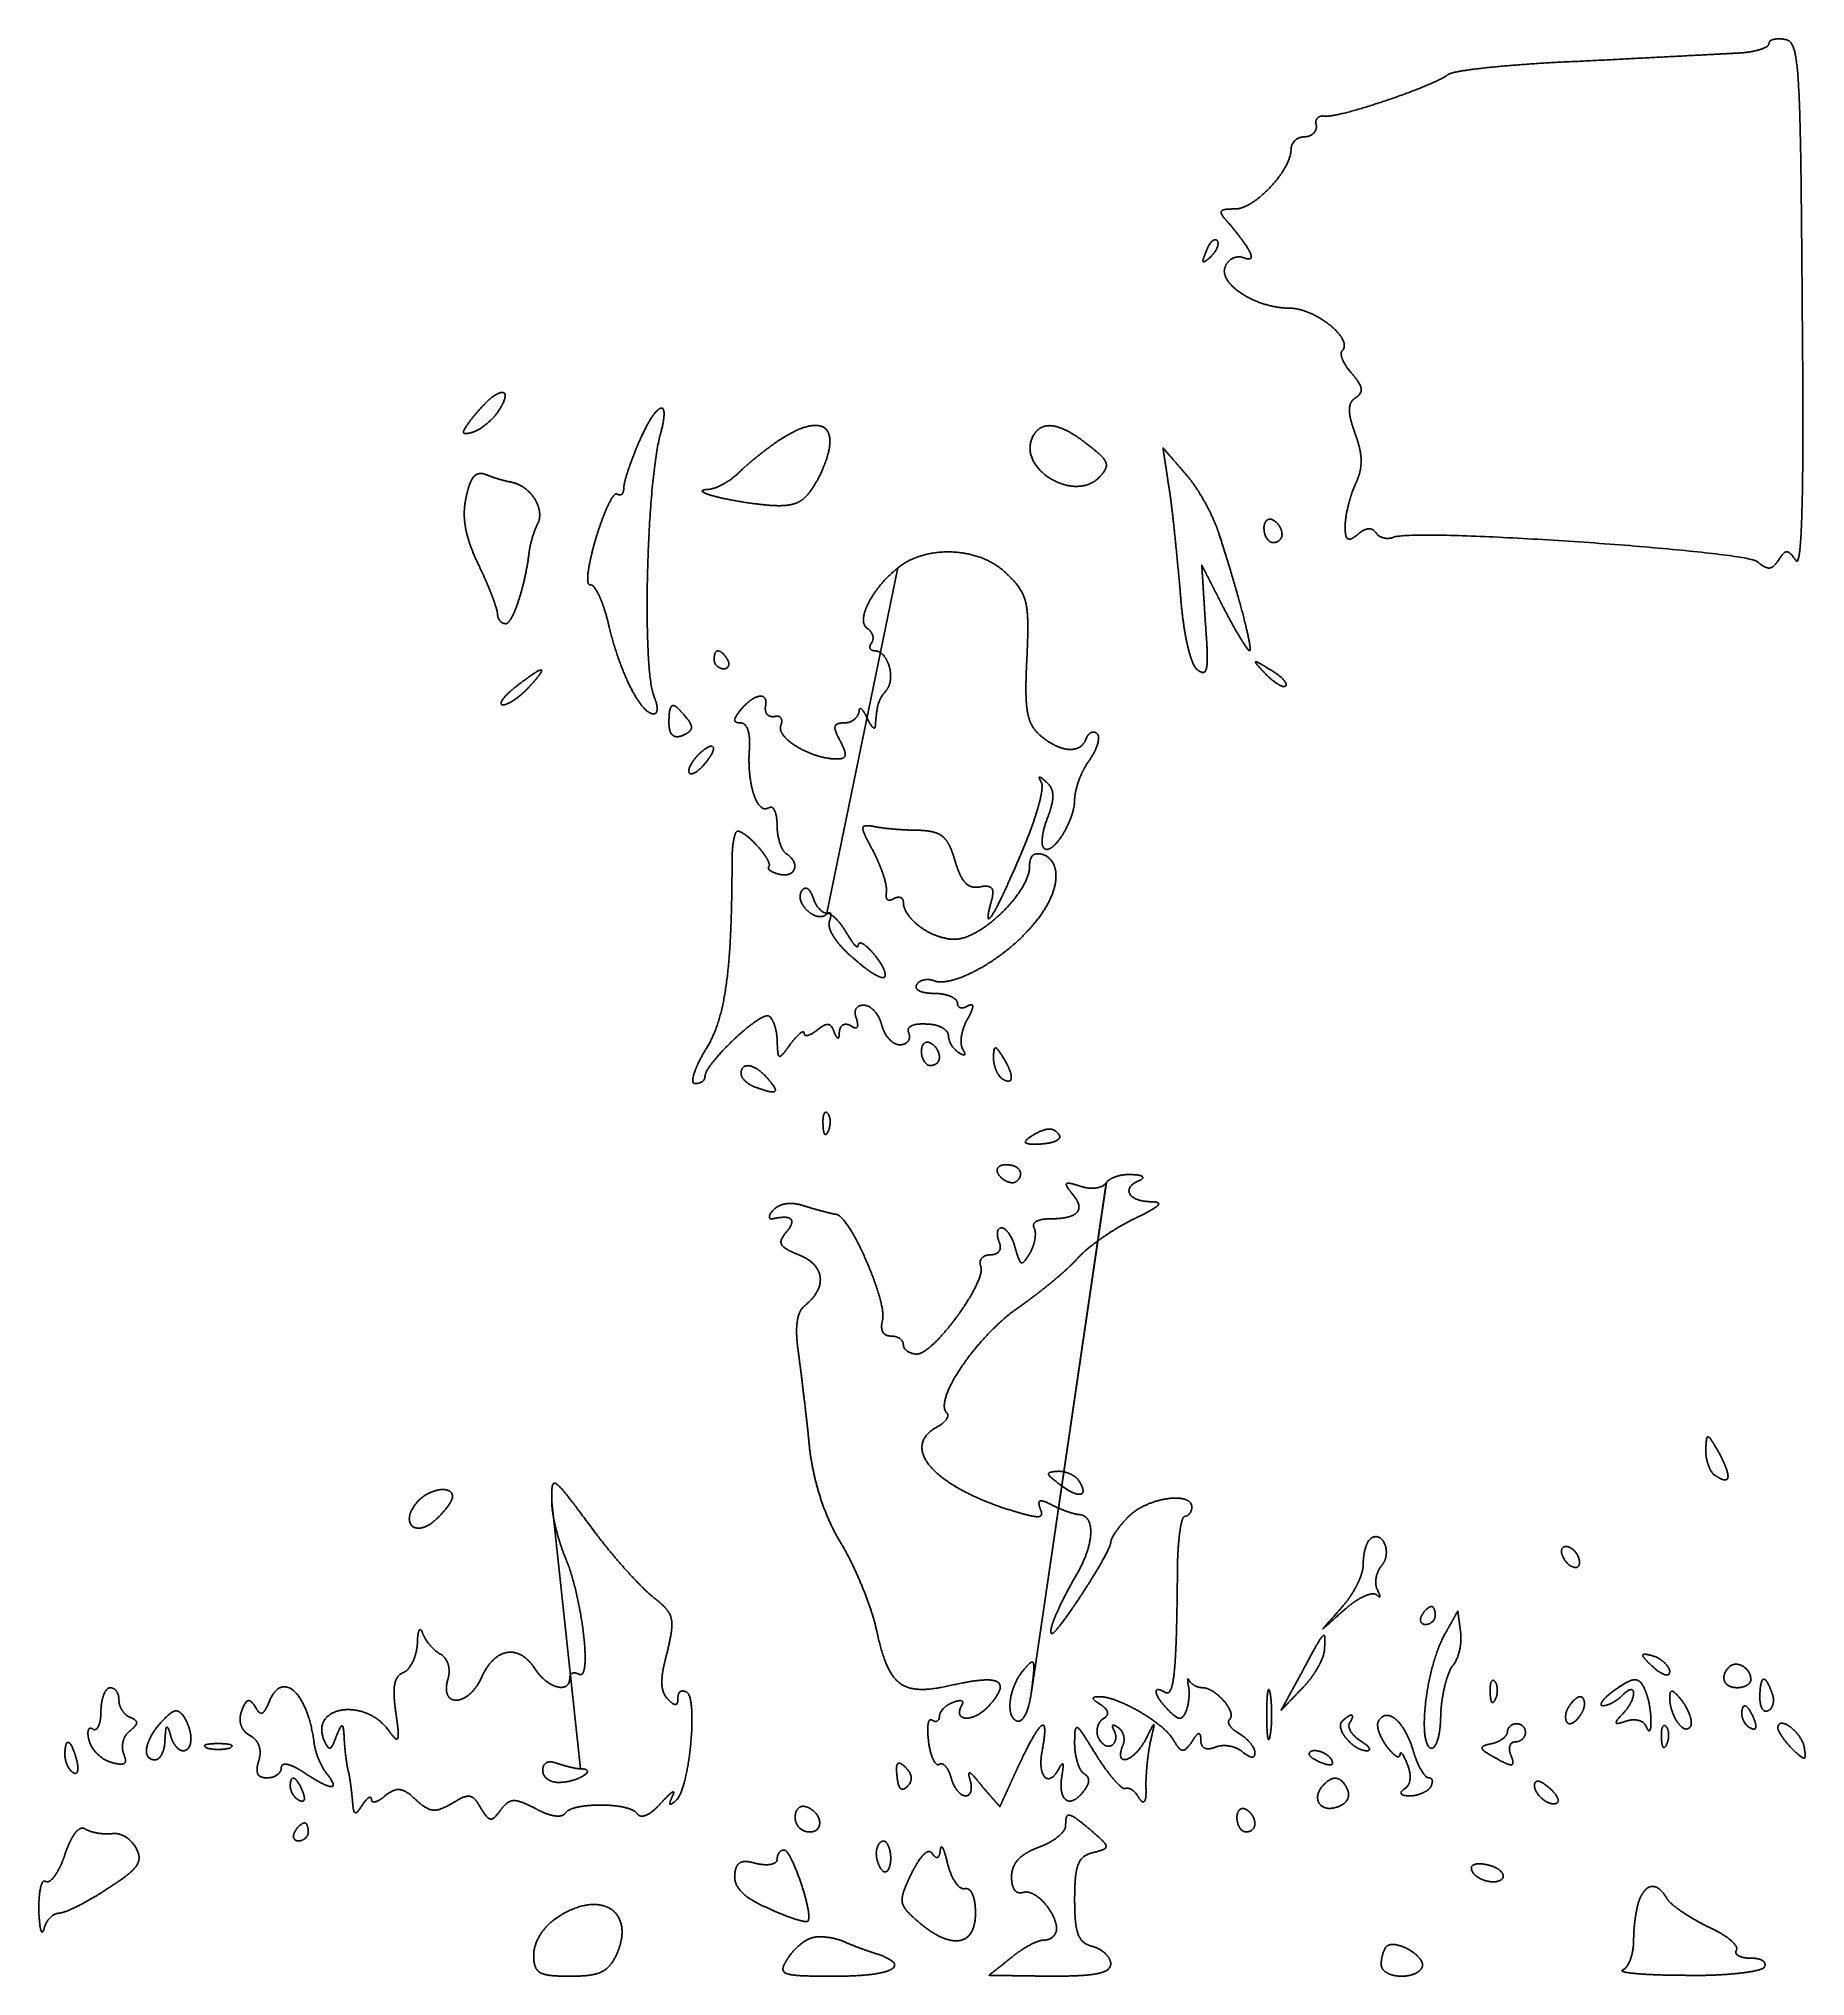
# Model space of a CAD drawing. Header units: metres. Extents: x 11 to 1970, y 60 to 2209.
import ezdxf

# ---------------------------------------------------------------- set-up
doc = ezdxf.new("R2010")
doc.units = ezdxf.units.M

msp = doc.modelspace()

# ---------------------------------------------------------------- linework, layer by layer
for points in [[(1930, 2203), (1929.889125, 2202.393125), (1929.644977, 2201.899345), (1929.268061, 2201.400285), (1928.901248, 2201.02368), (1928.464667, 2200.645995), (1927.960424, 2200.26804), (1927.390625, 2199.890625), (1926.757376, 2199.51456), (1926.301, 2199.265), (1925.817984, 2199.01664), (1925.308952, 2198.76972), (1924.774528, 2198.52448), (1924.215336, 2198.28116), (1923.632, 2198.04), (1923.025144, 2197.80124), (1922.395392, 2197.56512), (1921.743368, 2197.33188), (1921.069696, 2197.10176), (1920.375, 2196.875), (1919.659904, 2196.65184), (1918.925032, 2196.43252), (1918.171008, 2196.21728), (1917.398456, 2196.00636), (1916.608, 2195.8), (1915.800264, 2195.59844), (1914.975872, 2195.40192), (1914.135448, 2195.21068), (1913.279616, 2195.02496), (1912.409, 2194.845), (1911.524224, 2194.67104), (1910.625912, 2194.50332), (1909.714688, 2194.34208), (1908.791176, 2194.18756), (1907.856, 2194.04), (1906.909784, 2193.89964), (1905.953152, 2193.76672), (1904.986728, 2193.64148), (1904.011136, 2193.52416), (1903.027, 2193.415), (1902.034944, 2193.31424), (1901.536141, 2193.267085), (1901.035592, 2193.22212), (1900.533375, 2193.179375), (1900.029568, 2193.13888), (1899.524249, 2193.100665), (1899.017496, 2193.06476), (1898.509387, 2193.031195), (1898, 2193), (1897.442061, 2192.969103), (1896.848488, 2192.936424), (1896.219647, 2192.901981), (1895.555904, 2192.865792), (1894.857625, 2192.827875), (1894.125176, 2192.788248), (1893.358923, 2192.746929), (1892.559232, 2192.703936), (1891.726469, 2192.659287), (1890.861, 2192.613), (1889.963191, 2192.565093), (1889.033408, 2192.515584), (1888.072017, 2192.464491), (1887.079384, 2192.411832), (1886.055875, 2192.357625), (1885.001856, 2192.301888), (1883.917693, 2192.244639), (1882.803752, 2192.185896), (1881.660399, 2192.125677), (1880.488, 2192.064), (1879.286921, 2192.000883), (1878.057528, 2191.936344), (1876.800187, 2191.870401), (1875.515264, 2191.803072), (1874.203125, 2191.734375), (1872.864136, 2191.664328), (1871.498663, 2191.592949), (1870.107072, 2191.520256), (1868.689729, 2191.446267), (1867.247, 2191.371), (1865.779251, 2191.294473), (1864.286848, 2191.216704), (1862.770157, 2191.137711), (1861.229544, 2191.057512), (1859.665375, 2190.976125), (1858.078016, 2190.893568), (1856.467833, 2190.809859), (1854.835192, 2190.725016), (1853.180459, 2190.639057), (1851.504, 2190.552), (1849.806181, 2190.463863), (1848.087368, 2190.374664), (1846.347927, 2190.284421), (1844.588224, 2190.193152), (1842.808625, 2190.100875), (1841.009496, 2190.007608), (1839.191203, 2189.913369), (1837.354112, 2189.818176), (1835.498589, 2189.722047), (1833.625, 2189.625), (1831.733711, 2189.527053), (1829.825088, 2189.428224), (1827.899497, 2189.328531), (1825.957304, 2189.227992), (1823.998875, 2189.126625), (1822.024576, 2189.024448), (1820.034773, 2188.921479), (1818.029832, 2188.817736), (1816.010119, 2188.713237), (1813.976, 2188.608), (1811.927841, 2188.502043), (1809.866008, 2188.395384), (1807.790867, 2188.288041), (1805.702784, 2188.180032), (1803.602125, 2188.071375), (1801.489256, 2187.962088), (1799.364543, 2187.852189), (1797.228352, 2187.741696), (1795.081049, 2187.630627), (1792.923, 2187.519), (1790.754571, 2187.406833), (1788.576128, 2187.294144), (1786.388037, 2187.180951), (1784.190664, 2187.067272), (1781.984375, 2186.953125), (1779.769536, 2186.838528), (1777.546513, 2186.723499), (1775.315672, 2186.608056), (1773.077379, 2186.492217), (1770.832, 2186.376), (1768.579901, 2186.259423), (1766.321448, 2186.142504), (1764.057007, 2186.025261), (1761.786944, 2185.907712), (1759.511625, 2185.789875), (1757.231416, 2185.671768), (1754.946683, 2185.553409), (1752.657792, 2185.434816), (1750.365109, 2185.316007), (1748.069, 2185.197), (1745.769831, 2185.077813), (1743.467968, 2184.958464), (1741.163777, 2184.838971), (1738.857624, 2184.719352), (1736.549875, 2184.599625), (1734.240896, 2184.479808), (1731.931053, 2184.359919), (1729.620712, 2184.239976), (1727.310239, 2184.119997), (1725, 2184), (1722.692753, 2183.908806), (1720.391224, 2183.815248), (1718.095731, 2183.719362), (1715.806592, 2183.621184), (1713.524125, 2183.52075), (1711.248648, 2183.418096), (1708.980479, 2183.313258), (1706.719936, 2183.206272), (1704.467337, 2183.097174), (1702.223, 2182.986), (1699.987243, 2182.872786), (1697.760384, 2182.757568), (1695.542741, 2182.640382), (1693.334632, 2182.521264), (1691.136375, 2182.40025), (1688.948288, 2182.277376), (1686.770689, 2182.152678), (1684.603896, 2182.026192), (1682.448227, 2181.897954), (1680.304, 2181.768), (1678.171533, 2181.636366), (1676.051144, 2181.503088), (1673.943151, 2181.368202), (1671.847872, 2181.231744), (1669.765625, 2181.09375), (1667.696728, 2180.954256), (1665.641499, 2180.813298), (1663.600256, 2180.670912), (1661.573317, 2180.527134), (1659.561, 2180.382), (1657.563623, 2180.235546), (1655.581504, 2180.087808), (1653.614961, 2179.938822), (1651.664312, 2179.788624), (1649.729875, 2179.63725), (1647.811968, 2179.484736), (1645.910909, 2179.331118), (1644.027016, 2179.176432), (1642.160607, 2179.020714), (1640.312, 2178.864), (1638.481513, 2178.706326), (1636.669464, 2178.547728), (1634.876171, 2178.388242), (1633.101952, 2178.227904), (1631.347125, 2178.06675), (1629.612008, 2177.904816), (1627.896919, 2177.742138), (1626.202176, 2177.578752), (1624.528097, 2177.414694), (1622.875, 2177.25), (1621.243203, 2177.084706), (1619.633024, 2176.918848), (1618.044781, 2176.752462), (1616.478792, 2176.585584), (1614.935375, 2176.41825), (1613.414848, 2176.250496), (1611.917529, 2176.082358), (1610.443736, 2175.913872), (1608.993787, 2175.745074), (1607.568, 2175.576), (1606.166693, 2175.406686), (1604.790184, 2175.237168), (1603.438791, 2175.067482), (1602.112832, 2174.897664), (1600.812625, 2174.72775), (1599.538488, 2174.557776), (1598.290739, 2174.387778), (1597.069696, 2174.217792), (1595.875677, 2174.047854), (1594.709, 2173.878), (1593.569983, 2173.708266), (1592.458944, 2173.538688), (1591.376201, 2173.369302), (1590.322072, 2173.200144), (1589.296875, 2173.03125), (1588.300928, 2172.862656), (1587.334549, 2172.694398), (1586.398056, 2172.526512), (1585.491767, 2172.359034), (1584.616, 2172.192), (1583.771073, 2172.025446), (1582.957304, 2171.859408), (1582.175011, 2171.693922), (1581.424512, 2171.529024), (1580.706125, 2171.36475), (1580.020168, 2171.201136), (1579.366959, 2171.038218), (1578.746816, 2170.876032), (1578.160057, 2170.714614), (1577.607, 2170.554), (1577.087963, 2170.394226), (1576.603264, 2170.235328), (1575.738152, 2169.920304), (1575.014208, 2169.609216), (1574.433976, 2169.302352), (1574, 2169), (1573.492884, 2168.603162), (1572.932272, 2168.192896), (1572.319268, 2167.769574), (1571.654976, 2167.333568), (1570.9405, 2166.88525), (1570.176944, 2166.424992), (1569.365412, 2165.953166), (1568.507008, 2165.470144), (1567.602836, 2164.976298), (1566.654, 2164.472), (1565.661604, 2163.957622), (1564.626752, 2163.433536), (1563.550548, 2162.900114), (1562.434096, 2162.357728), (1561.2785, 2161.80675), (1560.084864, 2161.247552), (1558.854292, 2160.680506), (1557.587888, 2160.105984), (1556.286756, 2159.524358), (1554.952, 2158.936), (1553.584724, 2158.341282), (1552.186032, 2157.740576), (1550.757028, 2157.134254), (1549.298816, 2156.522688), (1547.8125, 2155.90625), (1546.299184, 2155.285312), (1544.759972, 2154.660246), (1543.195968, 2154.031424), (1541.608276, 2153.399218), (1539.998, 2152.764), (1538.366244, 2152.126142), (1536.714112, 2151.486016), (1535.042708, 2150.843994), (1533.353136, 2150.200448), (1531.6465, 2149.55575), (1529.923904, 2148.910272), (1528.186452, 2148.264386), (1526.435248, 2147.618464), (1524.671396, 2146.972878), (1522.896, 2146.328), (1521.110164, 2145.684202), (1519.314992, 2145.041856), (1517.511588, 2144.401334), (1515.701056, 2143.763008), (1513.8845, 2143.12725), (1512.063024, 2142.494432), (1510.237732, 2141.864926), (1508.409728, 2141.239104), (1506.580116, 2140.617338), (1504.75, 2140), (1502.920484, 2139.387462), (1501.092672, 2138.780096), (1499.267668, 2138.178274), (1497.446576, 2137.582368), (1495.6305, 2136.99275), (1493.820544, 2136.409792), (1492.017812, 2135.833866), (1490.223408, 2135.265344), (1488.438436, 2134.704598), (1486.664, 2134.152), (1484.901204, 2133.607922), (1483.151152, 2133.072736), (1481.414948, 2132.546814), (1479.693696, 2132.030528), (1477.9885, 2131.52425), (1476.300464, 2131.028352), (1474.630692, 2130.543206), (1472.980288, 2130.069184), (1471.350356, 2129.606658), (1469.742, 2129.156), (1468.156324, 2128.717582), (1466.594432, 2128.291776), (1465.057428, 2127.878954), (1463.546416, 2127.479488), (1462.0625, 2127.09375), (1460.606784, 2126.722112), (1459.180372, 2126.364946), (1457.784368, 2126.022624), (1456.419876, 2125.695518), (1455.088, 2125.384), (1453.789844, 2125.088442), (1452.526512, 2124.809216), (1451.299108, 2124.546694), (1450.108736, 2124.301248), (1448.9565, 2124.07325), (1447.843504, 2123.863072), (1446.770852, 2123.671086), (1445.739648, 2123.497664), (1444.750996, 2123.343178), (1443.806, 2123.208), (1442.905764, 2123.092502), (1442.051392, 2122.997056), (1441.243988, 2122.922034), (1440.484656, 2122.867808), (1439.7745, 2122.83475), (1439.114624, 2122.823232), (1438.506132, 2122.833626), (1437.950128, 2122.866304), (1437.447716, 2122.921638), (1436.790903, 2123.028205), (1436.174592, 2123.09152), (1435.575129, 2123.123515), (1434.993, 2123.125), (1434.428691, 2123.096785), (1433.882688, 2123.03968), (1433.355477, 2122.954495), (1432.847544, 2122.84204), (1432.359375, 2122.703125), (1431.740067, 2122.478145), (1431.157911, 2122.209485), (1430.614059, 2121.899065), (1430.109663, 2121.548805), (1429.645875, 2121.160625), (1429.223847, 2120.736445), (1428.844731, 2120.278185), (1428.509679, 2119.787765), (1428.219843, 2119.267105), (1427.976375, 2118.718125), (1427.780427, 2118.142745), (1427.633151, 2117.542885), (1427.535699, 2116.920465), (1427.489223, 2116.277405), (1427.494875, 2115.615625), (1427.534016, 2115.10816), (1427.603613, 2114.592055), (1427.704152, 2114.06812), (1427.836119, 2113.537165), (1428, 2113), (1428.071235, 2112.372835), (1428.10548, 2111.75188), (1428.103545, 2111.137945), (1428.06624, 2110.53184), (1427.994375, 2109.934375), (1427.88876, 2109.34636), (1427.750205, 2108.768605), (1427.57952, 2108.20192), (1427.377515, 2107.647115), (1427.145, 2107.105), (1426.882785, 2106.576385), (1426.59168, 2106.06208), (1426.272495, 2105.562895), (1425.92604, 2105.07964), (1425.553125, 2104.613125), (1425.15456, 2104.16416), (1424.731155, 2103.733555), (1424.28372, 2103.32212), (1423.813065, 2102.930665), (1423.32, 2102.56), (1422.805335, 2102.210935), (1422.26988, 2101.88428), (1421.714445, 2101.580845), (1421.13984, 2101.30144), (1420.546875, 2101.046875), (1419.93636, 2100.81796), (1419.309105, 2100.615505), (1418.66592, 2100.44032), (1418.007615, 2100.293215), (1417.335, 2100.175), (1416.648885, 2100.086485), (1415.95008, 2100.02848), (1415.239395, 2100.001795), (1414.521248, 2099.992832), (1413.80825, 2099.9555), (1413.102272, 2099.886848), (1412.404286, 2099.787524), (1411.715264, 2099.658176), (1411.036178, 2099.499452), (1410.368, 2099.312), (1409.711702, 2099.096468), (1409.068256, 2098.853504), (1408.438634, 2098.583756), (1407.823808, 2098.287872), (1407.22475, 2097.9665), (1406.642432, 2097.620288), (1406.077826, 2097.249884), (1405.531904, 2096.855936), (1405.005638, 2096.439092), (1404.5, 2096), (1404.015962, 2095.539308), (1403.554496, 2095.057664), (1403.116574, 2094.555716), (1402.703168, 2094.034112), (1402.31525, 2093.4935), (1401.953792, 2092.934528), (1401.619766, 2092.357844), (1401.314144, 2091.764096), (1401.037898, 2091.153932), (1400.792, 2090.528), (1400.577422, 2089.886948), (1400.395136, 2089.231424), (1400.246114, 2088.562076), (1400.131328, 2087.879552), (1400.05175, 2087.1845), (1400.008352, 2086.477568), (1399.988058, 2085.304063), (1399.952464, 2084.596504), (1399.893566, 2083.877701), (1399.811712, 2083.148032), (1399.70725, 2082.407875), (1399.580528, 2081.657608), (1399.431894, 2080.897609), (1399.261696, 2080.128256), (1399.070282, 2079.349927), (1398.858, 2078.563), (1398.625198, 2077.767853), (1398.372224, 2076.964864), (1398.099426, 2076.154411), (1397.807152, 2075.336872), (1397.49575, 2074.512625), (1397.165568, 2073.682048), (1396.816954, 2072.845519), (1396.450256, 2072.003416), (1396.065822, 2071.156117), (1395.664, 2070.304), (1395.245138, 2069.447443), (1394.809584, 2068.586824), (1394.357686, 2067.722521), (1393.889792, 2066.854912), (1393.40625, 2065.984375), (1392.907408, 2065.111288), (1392.393614, 2064.236029), (1391.865216, 2063.358976), (1391.322562, 2062.480507), (1390.766, 2061.601), (1390.195878, 2060.720833), (1389.612544, 2059.840384), (1389.016346, 2058.960031), (1388.407632, 2058.080152), (1387.78675, 2057.201125), (1387.154048, 2056.323328), (1386.509874, 2055.447139), (1385.854576, 2054.572936), (1385.188502, 2053.701097), (1384.512, 2052.832), (1383.825418, 2051.966023), (1383.129104, 2051.103544), (1382.423406, 2050.244941), (1381.708672, 2049.390592), (1380.98525, 2048.540875), (1380.253488, 2047.696168), (1379.513734, 2046.856849), (1378.766336, 2046.023296), (1378.011642, 2045.195887), (1377.25, 2044.375), (1376.481758, 2043.561013), (1375.707264, 2042.754304), (1374.926866, 2041.955251), (1374.140912, 2041.164232), (1373.34975, 2040.381625), (1372.553728, 2039.607808), (1371.753194, 2038.843159), (1370.948496, 2038.088056), (1370.139982, 2037.342877), (1369.328, 2036.608), (1368.512898, 2035.883803), (1367.695024, 2035.170664), (1366.874726, 2034.468961), (1366.052352, 2033.779072), (1365.22825, 2033.101375), (1364.402768, 2032.436248), (1363.576254, 2031.784069), (1362.749056, 2031.145216), (1361.921522, 2030.520067), (1361.094, 2029.909), (1360.266838, 2029.312393), (1359.440384, 2028.730624), (1358.614986, 2028.164071), (1357.790992, 2027.613112), (1356.96875, 2027.078125), (1356.148608, 2026.559488), (1355.330914, 2026.057579), (1354.516016, 2025.572776), (1353.704262, 2025.105457), (1352.896, 2024.656), (1352.091578, 2024.224783), (1351.291344, 2023.812184), (1350.495646, 2023.418581), (1349.704832, 2023.044352), (1348.91925, 2022.689875), (1348.139248, 2022.355528), (1347.365174, 2022.041689), (1346.597376, 2021.748736), (1345.836202, 2021.477047), (1345.082, 2021.227), (1344.335118, 2020.998973), (1343.595904, 2020.793344), (1342.864706, 2020.610491), (1342.141872, 2020.450792), (1341.42775, 2020.314625), (1340.722688, 2020.202368), (1340.027034, 2020.114399), (1339.341136, 2020.051096), (1338.665342, 2020.012837), (1338, 2020), (1337.435397, 2019.999389), (1336.881576, 2019.997512), (1336.338519, 2019.994303), (1335.806208, 2019.989696), (1335.284625, 2019.983625), (1334.773752, 2019.976024), (1334.273571, 2019.966827), (1333.305213, 2019.943381), (1332.379407, 2019.912759), (1331.496009, 2019.874433), (1330.654875, 2019.827875), (1329.855861, 2019.772557), (1329.098823, 2019.707951), (1328.383617, 2019.633529), (1327.710099, 2019.548763), (1327.078125, 2019.453125), (1326.487551, 2019.346087), (1325.938233, 2019.227121), (1325.430027, 2019.095699), (1324.744488, 2018.874056), (1324.150641, 2018.621417), (1323.648, 2018.336), (1323.236079, 2018.016023), (1322.827131, 2017.532547), (1322.577447, 2016.980239), (1322.485875, 2016.354875), (1322.520264, 2015.835368), (1322.642457, 2015.270609), (1322.851968, 2014.658816), (1323.148311, 2013.998207), (1323.393873, 2013.529801), (1323.677667, 2013.038379), (1323.999549, 2012.523413), (1324.359375, 2011.984375), (1324.757001, 2011.420737), (1325.192283, 2010.831971), (1325.665077, 2010.217549), (1326.175239, 2009.576943), (1326.722625, 2008.909625), (1327.307091, 2008.215067), (1327.928493, 2007.492741), (1328.586687, 2006.742119), (1328.929536, 2006.356032), (1329.281529, 2005.962673), (1329.642648, 2005.561976), (1330.012875, 2005.153875), (1330.392192, 2004.738304), (1330.780581, 2004.315197), (1331.178024, 2003.884488), (1331.584503, 2003.446111), (1332, 2003), (1332.744297, 2002.105102), (1333.477176, 2001.220416), (1334.198619, 2000.345954), (1334.908608, 1999.481728), (1335.607125, 1998.62775), (1336.294152, 1997.784032), (1336.969671, 1996.950586), (1337.633664, 1996.127424), (1338.286113, 1995.314558), (1338.927, 1994.512), (1339.556307, 1993.719762), (1340.174016, 1992.937856), (1340.780109, 1992.166294), (1341.374568, 1991.405088), (1341.957375, 1990.65425), (1342.528512, 1989.913792), (1343.087961, 1989.183726), (1343.635704, 1988.464064), (1344.171723, 1987.754818), (1344.696, 1987.056), (1345.208517, 1986.367622), (1345.709256, 1985.689696), (1346.198199, 1985.022234), (1346.675328, 1984.365248), (1347.140625, 1983.71875), (1347.594072, 1983.082752), (1348.035651, 1982.457266), (1348.465344, 1981.842304), (1348.883133, 1981.237878), (1349.289, 1980.644), (1349.682927, 1980.060682), (1350.064896, 1979.487936), (1350.434889, 1978.925774), (1350.792888, 1978.374208), (1351.138875, 1977.83325), (1351.472832, 1977.302912), (1351.794741, 1976.783206), (1352.104584, 1976.274144), (1352.402343, 1975.775738), (1352.688, 1975.288), (1352.961537, 1974.810942), (1353.222936, 1974.344576), (1353.472179, 1973.888914), (1353.709248, 1973.443968), (1354.146792, 1972.586272), (1354.535424, 1971.771584), (1354.875, 1971), (1355.165376, 1970.271616), (1355.406408, 1969.586528), (1355.597952, 1968.944832), (1355.739864, 1968.346624), (1355.832, 1967.792), (1355.874216, 1967.281056), (1355.843625, 1966.59675), (1355.699904, 1966.011264), (1355.442567, 1965.524922), (1355.071128, 1965.138048), (1354.585101, 1964.850966), (1353.984, 1964.664), (1353.267339, 1964.577474), (1352.725125, 1964.57575), (1352.131191, 1964.618906), (1351.485393, 1964.707038), (1350.787587, 1964.840242), (1350.037629, 1965.018614), (1349.235375, 1965.24225), (1348.380681, 1965.511246), (1347.473403, 1965.825698), (1347, 1966), (1346.518856, 1966.17044), (1346.035648, 1966.32192), (1345.550712, 1966.45468), (1344.820803, 1966.619245), (1344.088896, 1966.74304), (1343.356125, 1966.826875), (1342.623624, 1966.87156), (1341.892527, 1966.877905), (1341.163968, 1966.84672), (1340.439081, 1966.778815), (1339.719, 1966.675), (1339.004859, 1966.536085), (1338.297792, 1966.36288), (1337.598933, 1966.156195), (1336.909416, 1965.91684), (1336.230375, 1965.645625), (1335.562944, 1965.34336), (1334.908257, 1965.010855), (1334.267448, 1964.64892), (1333.641651, 1964.258365), (1333.032, 1963.84), (1332.439629, 1963.394635), (1331.865672, 1962.92308), (1331.311263, 1962.426145), (1330.777536, 1961.90464), (1330.265625, 1961.359375), (1329.776664, 1960.79116), (1329.464, 1960.4), (1329.162376, 1959.99924), (1328.872128, 1959.58912), (1328.593592, 1959.16988), (1328.327104, 1958.74176), (1328.073, 1958.305), (1327.831616, 1957.85984), (1327.603288, 1957.40652), (1327.388352, 1956.94528), (1327.187144, 1956.47636), (1327, 1956), (1326.774945, 1955.427635), (1326.57956, 1954.85068), (1326.413515, 1954.269345), (1326.27648, 1953.68384), (1326.168125, 1953.094375), (1326.08812, 1952.50116), (1326.036135, 1951.904405), (1326.01184, 1951.30432), (1326.014905, 1950.701115), (1326.045, 1950.095), (1326.101795, 1949.486185), (1326.18496, 1948.87488), (1326.294165, 1948.261295), (1326.42908, 1947.64564), (1326.589375, 1947.028125), (1326.77472, 1946.40896), (1326.984785, 1945.788355), (1327.21924, 1945.16652), (1327.477755, 1944.543665), (1327.76, 1943.92), (1328.065645, 1943.295735), (1328.39436, 1942.67108), (1328.745815, 1942.046245), (1329.11968, 1941.42144), (1329.515625, 1940.796875), (1329.93332, 1940.17276), (1330.372435, 1939.549305), (1330.83264, 1938.92672), (1331.313605, 1938.305215), (1331.815, 1937.685), (1332.336495, 1937.066285), (1332.87776, 1936.44928), (1333.438465, 1935.834195), (1334.01828, 1935.22124), (1334.616875, 1934.610625), (1335.23392, 1934.00256), (1335.869085, 1933.397255), (1336.52204, 1932.79492), (1337.192455, 1932.195765), (1337.88, 1931.6), (1338.584345, 1931.007835), (1339.30516, 1930.41948), (1340.042115, 1929.835145), (1340.79488, 1929.25504), (1341.563125, 1928.679375), (1342.34652, 1928.10836), (1343.144735, 1927.542205), (1343.95744, 1926.98112), (1344.784305, 1926.425315), (1345.625, 1925.875), (1346.479195, 1925.330385), (1347.34656, 1924.79168), (1348.226765, 1924.259095), (1349.11948, 1923.73284), (1350.024375, 1923.213125), (1350.94112, 1922.70016), (1351.869385, 1922.194155), (1352.80884, 1921.69532), (1353.759155, 1921.203865), (1354.72, 1920.72), (1355.691045, 1920.243935), (1356.67196, 1919.77588), (1357.662415, 1919.316045), (1358.66208, 1918.86464), (1359.670625, 1918.421875), (1360.68772, 1917.98796), (1361.713035, 1917.563105), (1362.74624, 1917.14752), (1363.787005, 1916.741415), (1364.835, 1916.345), (1365.889895, 1915.958485), (1366.95136, 1915.58208), (1368.019065, 1915.215995), (1369.09268, 1914.86044), (1370.171875, 1914.515625), (1371.25632, 1914.18176), (1372.345685, 1913.859055), (1373.43964, 1913.54772), (1374.537855, 1913.247965), (1375.64, 1912.96), (1376.745745, 1912.684035), (1377.85476, 1912.42028), (1378.966715, 1912.168945), (1380.08128, 1911.93024), (1381.198125, 1911.704375), (1382.31692, 1911.49156), (1383.437335, 1911.292005), (1384.55904, 1911.10592), (1385.681705, 1910.933515), (1386.805, 1910.775), (1387.928595, 1910.630585), (1389.05216, 1910.50048), (1390.175365, 1910.384895), (1391.29788, 1910.28404), (1392.419375, 1910.198125), (1393.53952, 1910.12736), (1394.657985, 1910.071955), (1395.77444, 1910.03212), (1396.888555, 1910.008065), (1398, 1910), (1398.873833, 1909.989855), (1399.755064, 1909.95964), (1400.643291, 1909.909685), (1401.538112, 1909.84032), (1402.439125, 1909.751875), (1403.345928, 1909.64468), (1404.258119, 1909.519065), (1405.175296, 1909.37536), (1406.097057, 1909.213895), (1407.023, 1909.035), (1407.952723, 1908.839005), (1408.885824, 1908.62624), (1409.821901, 1908.397035), (1410.760552, 1908.15172), (1411.701375, 1907.890625), (1412.643968, 1907.61408), (1413.587929, 1907.322415), (1414.532856, 1907.01596), (1415.478347, 1906.695045), (1416.424, 1906.36), (1417.369413, 1906.011155), (1418.314184, 1905.64884), (1419.257911, 1905.273385), (1420.200192, 1904.88512), (1421.140625, 1904.484375), (1422.078808, 1904.07148), (1423.014339, 1903.646765), (1423.946816, 1903.21056), (1424.875837, 1902.763195), (1425.801, 1902.305), (1426.721903, 1901.836305), (1427.638144, 1901.35744), (1428.549321, 1900.868735), (1429.455032, 1900.37052), (1430.354875, 1899.863125), (1431.248448, 1899.34688), (1432.135349, 1898.822115), (1433.015176, 1898.28916), (1433.887527, 1897.748345), (1434.752, 1897.2), (1435.608193, 1896.644455), (1436.455704, 1896.08204), (1437.294131, 1895.513085), (1438.123072, 1894.93792), (1438.942125, 1894.356875), (1439.750888, 1893.77028), (1440.548959, 1893.178465), (1441.335936, 1892.58176), (1442.111417, 1891.980495), (1442.875, 1891.375), (1443.626283, 1890.765605), (1444.364864, 1890.15264), (1445.090341, 1889.536435), (1445.802312, 1888.91732), (1446.500375, 1888.295625), (1447.184128, 1887.67168), (1447.853169, 1887.045815), (1448.507096, 1886.41836), (1449.145507, 1885.789645), (1449.768, 1885.16), (1450.374173, 1884.529755), (1450.963624, 1883.89924), (1451.535951, 1883.268785), (1452.090752, 1882.63872), (1452.627625, 1882.009375), (1453.146168, 1881.38108), (1453.645979, 1880.754165), (1454.126656, 1880.12896), (1454.587797, 1879.505795), (1455.029, 1878.885), (1455.449863, 1878.266905), (1455.849984, 1877.65184), (1456.228961, 1877.040135), (1456.586392, 1876.43212), (1456.921875, 1875.828125), (1457.235008, 1875.22848), (1457.525389, 1874.633515), (1457.792616, 1874.04356), (1458.036287, 1873.458945), (1458.256, 1872.88), (1458.451353, 1872.307055), (1458.621944, 1871.74044), (1458.767371, 1871.180485), (1458.887232, 1870.62752), (1458.981125, 1870.081875), (1459.048648, 1869.54388), (1459.089399, 1869.013865), (1459.102976, 1868.49216), (1459.088977, 1867.979095), (1459.047, 1867.475), (1458.877504, 1866.49504), (1458.591272, 1865.55492), (1458.185088, 1864.65728), (1457.655736, 1863.80476), (1457.343867, 1863.396245), (1457, 1863), (1456.56288, 1862.597504), (1456.21024, 1862.112832), (1455.94016, 1861.550208), (1455.75072, 1860.913856), (1455.660405, 1860.390749), (1455.61356, 1859.830328), (1455.609375, 1859.234375), (1455.64704, 1858.604672), (1455.725745, 1857.943001), (1455.84468, 1857.251144), (1456.003035, 1856.530883), (1456.130105, 1856.035809), (1456.274095, 1855.529431), (1456.434765, 1855.012277), (1456.611875, 1854.484875), (1456.805185, 1853.947753), (1457.014455, 1853.401439), (1457.239445, 1852.846461), (1457.479915, 1852.283347), (1457.735625, 1851.712625), (1458.006335, 1851.134823), (1458.291805, 1850.550469), (1458.591795, 1849.960091), (1458.906065, 1849.364217), (1459.234375, 1848.763375), (1459.576485, 1848.158093), (1459.932155, 1847.548899), (1460.301145, 1846.936321), (1460.683215, 1846.320887), (1461.078125, 1845.703125), (1461.485635, 1845.083563), (1461.905505, 1844.462729), (1462.337495, 1843.841151), (1462.781365, 1843.219357), (1463.236875, 1842.597875), (1463.703785, 1841.977233), (1464.181855, 1841.357959), (1464.670845, 1840.740581), (1465.170515, 1840.125627), (1465.680625, 1839.513625), (1466.200935, 1838.905103), (1466.731205, 1838.300589), (1467.386402, 1837.552691), (1467.765616, 1837.110728), (1468.137654, 1836.674057), (1468.502528, 1836.242624), (1468.86025, 1835.816375), (1469.210832, 1835.395256), (1469.554286, 1834.979213), (1469.890624, 1834.568192), (1470.219858, 1834.162139), (1470.542, 1833.761), (1470.857062, 1833.364721), (1471.465994, 1832.586527), (1472.04675, 1831.827125), (1472.599426, 1831.086083), (1473.124118, 1830.362969), (1473.620922, 1829.657351), (1474.089934, 1828.968797), (1474.53125, 1828.296875), (1474.944966, 1827.641153), (1475.331178, 1827.001199), (1475.689982, 1826.376581), (1476.021474, 1825.766867), (1476.32575, 1825.171625), (1476.602906, 1824.590423), (1476.853038, 1824.022829), (1477.076242, 1823.468411), (1477.272614, 1822.926737), (1477.44225, 1822.397375), (1477.585246, 1821.879893), (1477.701698, 1821.373859), (1477.791702, 1820.878841), (1477.877328, 1820.156024), (1477.903986, 1819.455563), (1477.872, 1818.776), (1477.781694, 1818.115877), (1477.633392, 1817.473736), (1477.427418, 1816.848119), (1477.164096, 1816.237568), (1476.84375, 1815.640625), (1476.466704, 1815.055832), (1476.033282, 1814.481731), (1475.543808, 1813.916864), (1475.186512, 1813.544696), (1474.804544, 1813.175552), (1474.398, 1812.809), (1473.966976, 1812.444608), (1473.511568, 1812.081944), (1473.031872, 1811.720576), (1472.527984, 1811.360072), (1472, 1811), (1471.469616, 1810.636296), (1470.958528, 1810.264768), (1470.466832, 1809.884792), (1469.994624, 1809.495744), (1469.542, 1809.097), (1469.109056, 1808.687936), (1468.695888, 1808.267928), (1468.302592, 1807.836352), (1467.929264, 1807.392584), (1467.576, 1806.936), (1467.242896, 1806.465976), (1466.930048, 1805.981888), (1466.637552, 1805.483112), (1466.365504, 1804.969024), (1466.114, 1804.439), (1465.883136, 1803.892416), (1465.673008, 1803.328648), (1465.483712, 1802.747072), (1465.315344, 1802.147064), (1465.168, 1801.528), (1465.041776, 1800.889256), (1464.936768, 1800.230208), (1464.853072, 1799.550232), (1464.790784, 1798.848704), (1464.75, 1798.125), (1464.730816, 1797.378496), (1464.733328, 1796.608568), (1464.757632, 1795.814592), (1464.803824, 1794.995944), (1464.872, 1794.152), (1464.962256, 1793.282136), (1465.074688, 1792.385728), (1465.209392, 1791.462152), (1465.366464, 1790.510784), (1465.546, 1789.531), (1465.644222, 1789.030257), (1465.748096, 1788.522176), (1465.857634, 1788.006679), (1465.972848, 1787.483688), (1466.09375, 1786.953125), (1466.220352, 1786.414912), (1466.352666, 1785.868971), (1466.490704, 1785.315224), (1466.634478, 1784.753593), (1466.784, 1784.184), (1466.939282, 1783.606367), (1467.100336, 1783.020616), (1467.267174, 1782.426669), (1467.439808, 1781.824448), (1467.61825, 1781.213875), (1467.802512, 1780.594872), (1467.992606, 1779.967361), (1468.188544, 1779.331264), (1468.390338, 1778.686503), (1468.598, 1778.033), (1468.811542, 1777.370677), (1469.030976, 1776.699456), (1469.256314, 1776.019259), (1469.487568, 1775.330008), (1469.72475, 1774.631625), (1469.967872, 1773.924032), (1470.216946, 1773.207151), (1470.471984, 1772.480904), (1470.732998, 1771.745213), (1471, 1771), (1471.2673, 1770.282688), (1471.5292, 1769.570704), (1471.7857, 1768.863976), (1472.0368, 1768.162432), (1472.2825, 1767.466), (1472.5228, 1766.774608), (1472.7577, 1766.088184), (1472.9872, 1765.406656), (1473.2113, 1764.729952), (1473.43, 1764.058), (1473.6433, 1763.390728), (1473.8512, 1762.728064), (1474.0537, 1762.069936), (1474.2508, 1761.416272), (1474.4425, 1760.767), (1474.6288, 1760.122048), (1474.8097, 1759.481344), (1474.9852, 1758.844816), (1475.1553, 1758.212392), (1475.32, 1757.584), (1475.4793, 1756.959568), (1475.6332, 1756.339024), (1475.7817, 1755.722296), (1475.9248, 1755.109312), (1476.0625, 1754.5), (1476.1948, 1753.894288), (1476.3217, 1753.292104), (1476.4432, 1752.693376), (1476.5593, 1752.098032), (1476.67, 1751.506), (1476.7753, 1750.917208), (1476.8752, 1750.331584), (1476.9697, 1749.749056), (1477.0588, 1749.169552), (1477.1425, 1748.593), (1477.2208, 1748.019328), (1477.2937, 1747.448464), (1477.3612, 1746.880336), (1477.4233, 1746.314872), (1477.48, 1745.752), (1477.5313, 1745.191648), (1477.5772, 1744.633744), (1477.6177, 1744.078216), (1477.6528, 1743.524992), (1477.6825, 1742.974), (1477.7068, 1742.425168), (1477.7257, 1741.878424), (1477.7392, 1741.333696), (1477.7473, 1740.790912), (1477.75, 1740.25), (1477.7473, 1739.710888), (1477.7392, 1739.173504), (1477.7257, 1738.637776), (1477.7068, 1738.103632), (1477.6825, 1737.571), (1477.6528, 1737.039808), (1477.6177, 1736.509984), (1477.5772, 1735.981456), (1477.5313, 1735.454152), (1477.48, 1734.928), (1477.4233, 1734.402928), (1477.3612, 1733.878864), (1477.2937, 1733.355736), (1477.2208, 1732.833472), (1477.1425, 1732.312), (1477.0588, 1731.791248), (1476.9697, 1731.271144), (1476.8752, 1730.751616), (1476.7753, 1730.232592), (1476.67, 1729.714), (1476.5593, 1729.195768), (1476.4432, 1728.677824), (1476.3217, 1728.160096), (1476.1948, 1727.642512), (1476.0625, 1727.125), (1475.9248, 1726.607488), (1475.7817, 1726.089904), (1475.6332, 1725.572176), (1475.4793, 1725.054232), (1475.32, 1724.536), (1475.1553, 1724.017408), (1474.9852, 1723.498384), (1474.8097, 1722.978856), (1474.6288, 1722.458752), (1474.4425, 1721.938), (1474.2508, 1721.416528), (1474.0537, 1720.894264), (1473.8512, 1720.371136), (1473.6433, 1719.847072), (1473.43, 1719.322), (1473.2113, 1718.795848), (1472.9872, 1718.268544), (1472.7577, 1717.740016), (1472.5228, 1717.210192), (1472.2825, 1716.679), (1472.0368, 1716.146368), (1471.7857, 1715.612224), (1471.5292, 1715.076496), (1471.2673, 1714.539112), (1471, 1714), (1470.641232, 1713.152912), (1470.285056, 1712.292096), (1469.931664, 1711.418224), (1469.581248, 1710.531968), (1469.234, 1709.634), (1468.890112, 1708.724992), (1468.549776, 1707.805616), (1468.213184, 1706.876544), (1467.880528, 1705.938448), (1467.715736, 1705.466226), (1467.552, 1704.992), (1467.389344, 1704.515854), (1467.227792, 1704.037872), (1467.067368, 1703.558138), (1466.908096, 1703.076736), (1466.75, 1702.59375), (1466.593104, 1702.109264), (1466.437432, 1701.623362), (1466.283008, 1701.136128), (1466.129856, 1700.647646), (1465.978, 1700.158), (1465.827464, 1699.667274), (1465.678272, 1699.175552), (1465.530448, 1698.682918), (1465.384016, 1698.189456), (1465.239, 1697.69525), (1465.095424, 1697.200384), (1464.953312, 1696.704942), (1464.812688, 1696.209008), (1464.673576, 1695.712666), (1464.536, 1695.216), (1464.399984, 1694.719094), (1464.265552, 1694.222032), (1464.132728, 1693.724898), (1464.001536, 1693.227776), (1463.872, 1692.73075), (1463.744144, 1692.233904), (1463.617992, 1691.737322), (1463.493568, 1691.241088), (1463.370896, 1690.745286), (1463.25, 1690.25), (1463.130904, 1689.755314), (1463.013632, 1689.261312), (1462.898208, 1688.768078), (1462.784656, 1688.275696), (1462.673, 1687.78425), (1462.563264, 1687.293824), (1462.455472, 1686.804502), (1462.245816, 1685.829506), (1462.044224, 1684.859934), (1461.850888, 1683.896458), (1461.666, 1682.93975), (1461.489752, 1681.990482), (1461.322336, 1681.049326), (1461.163944, 1680.116954), (1461.014768, 1679.194038), (1460.875, 1678.28125), (1460.744832, 1677.379262), (1460.624456, 1676.488746), (1460.514064, 1675.610374), (1460.413848, 1674.744818), (1460.324, 1673.89275), (1460.244712, 1673.054842), (1460.176176, 1672.231766), (1460.118584, 1671.424194), (1460.072128, 1670.632798), (1460.037, 1669.85825), (1460.013392, 1669.101222), (1460.001496, 1668.362386), (1460.000905, 1667.524197), (1460.008235, 1666.597719), (1460.023125, 1665.704625), (1460.045815, 1664.844771), (1460.076545, 1664.018013), (1460.115555, 1663.224207), (1460.163085, 1662.463209), (1460.219375, 1661.734875), (1460.284665, 1661.039061), (1460.359195, 1660.375623), (1460.443205, 1659.744417), (1460.536935, 1659.145299), (1460.640625, 1658.578125), (1460.754515, 1658.042751), (1460.878845, 1657.539033), (1461.08544, 1656.842496), (1461.316875, 1656.216375), (1461.57396, 1655.660184), (1461.857505, 1655.173437), (1462.16832, 1654.755648), (1462.62656, 1654.305024), (1463.13664, 1653.974976), (1463.70048, 1653.764352), (1464.32, 1653.672), (1464.822335, 1653.679659), (1465.35788, 1653.752712), (1465.927445, 1653.890673), (1466.53184, 1654.093056), (1467.171875, 1654.359375), (1467.84836, 1654.689144), (1468.32, 1654.944), (1468.80844, 1655.226696), (1469.31392, 1655.537088), (1469.83668, 1655.875032), (1470.37696, 1656.240384), (1470.935, 1656.633), (1471.51104, 1657.052736), (1472.10532, 1657.499448), (1472.71808, 1657.972992), (1473.34956, 1658.473224), (1474, 1659), (1474.537592, 1659.470416), (1475.070336, 1659.921728), (1475.598184, 1660.354032), (1476.121088, 1660.767424), (1476.639, 1661.162), (1477.151872, 1661.537856), (1477.659656, 1661.895088), (1478.162304, 1662.233792), (1478.659768, 1662.554064), (1479.152, 1662.856), (1479.638952, 1663.139696), (1480.120576, 1663.405248), (1480.596824, 1663.652752), (1481.067648, 1663.882304), (1481.533, 1664.094), (1482.220663, 1664.378274), (1482.895744, 1664.622912), (1483.558081, 1664.828238), (1484.207512, 1664.994576), (1484.843875, 1665.12225), (1485.467008, 1665.211584), (1486.076749, 1665.262902), (1486.672936, 1665.276528), (1487.255407, 1665.252786), (1487.824, 1665.192), (1488.378553, 1665.094494), (1488.918904, 1664.960592), (1489.444891, 1664.790618), (1489.956352, 1664.584896), (1490.453125, 1664.34375), (1490.935048, 1664.067504), (1491.401959, 1663.756482), (1491.853696, 1663.411008), (1492.290097, 1663.031406), (1492.711, 1662.618), (1493.116243, 1662.171114), (1493.505664, 1661.691072), (1493.879101, 1661.178198), (1494.245944, 1660.644808), (1494.636625, 1660.130125), (1495.052416, 1659.637312), (1495.492183, 1659.166531), (1495.954792, 1658.717944), (1496.439109, 1658.291713), (1496.944, 1657.888), (1497.468331, 1657.506967), (1498.010968, 1657.148776), (1498.570777, 1656.813589), (1499.146624, 1656.501568), (1499.737375, 1656.212875), (1500.341896, 1655.947672), (1500.959053, 1655.706121), (1501.587712, 1655.488384), (1502.226739, 1655.294623), (1502.875, 1655.125), (1503.531361, 1654.979677), (1504.194688, 1654.858816), (1504.863847, 1654.762579), (1505.537704, 1654.691128), (1506.215125, 1654.644625), (1506.894976, 1654.623232), (1507.576123, 1654.627111), (1508.257432, 1654.656424), (1508.937769, 1654.711333), (1509.616, 1654.792), (1510.290991, 1654.898587), (1510.961608, 1655.031256), (1511.626717, 1655.190169), (1512.285184, 1655.375488), (1512.935875, 1655.587375), (1513.577656, 1655.825992), (1514.87982, 1656.289548), (1515.95656, 1656.558384), (1517.22614, 1656.806796), (1518.68448, 1657.035072), (1520.3275, 1657.2435), (1522.15112, 1657.432368), (1524.15126, 1657.601964), (1526.32384, 1657.752576), (1528.66478, 1657.884492), (1531.17, 1657.998), (1533.83542, 1658.093388), (1536.65696, 1658.170944), (1539.63054, 1658.230956), (1542.75208, 1658.273712), (1546.0175, 1658.2995), (1549.42272, 1658.308608), (1552.96366, 1658.301324), (1556.63624, 1658.277936), (1560.43638, 1658.238732), (1564.36, 1658.184), (1568.40302, 1658.114028), (1572.56136, 1658.029104), (1576.83094, 1657.929516), (1581.20768, 1657.815552), (1585.6875, 1657.6875), (1590.26632, 1657.545648), (1594.94006, 1657.390284), (1599.70464, 1657.221696), (1604.55598, 1657.040172), (1609.49, 1656.846), (1614.50262, 1656.639468), (1619.58976, 1656.420864), (1624.74734, 1656.190476), (1629.97128, 1655.948592), (1635.2575, 1655.6955), (1640.60192, 1655.431488), (1646.00046, 1655.156844), (1651.44904, 1654.871856), (1656.94358, 1654.576812), (1662.48, 1654.272), (1668.05422, 1653.957708), (1673.66216, 1653.634224), (1679.29974, 1653.301836), (1684.96288, 1652.960832), (1690.6475, 1652.6115), (1696.34952, 1652.254128), (1702.06486, 1651.889004), (1707.78944, 1651.516416), (1713.51918, 1651.136652), (1719.25, 1650.75), (1724.97782, 1650.356748), (1730.69856, 1649.957184), (1736.40814, 1649.551596), (1742.10248, 1649.140272), (1747.7775, 1648.7235), (1753.42912, 1648.301568), (1759.05326, 1647.874764), (1764.64584, 1647.443376), (1770.20278, 1647.007692), (1775.72, 1646.568), (1781.19342, 1646.124588), (1786.61896, 1645.677744), (1791.99254, 1645.227756), (1797.31008, 1644.774912), (1802.5675, 1644.3195), (1807.76072, 1643.861808), (1812.88566, 1643.402124), (1817.93824, 1642.940736), (1822.91438, 1642.477932), (1827.81, 1642.014), (1832.62102, 1641.549228), (1837.34336, 1641.083904), (1841.97294, 1640.618316), (1846.50568, 1640.152752), (1850.9375, 1639.6875), (1855.26432, 1639.222848), (1859.48206, 1638.759084), (1863.58664, 1638.296496), (1867.57398, 1637.835372), (1871.44, 1637.376), (1875.18062, 1636.918668), (1878.79176, 1636.463664), (1882.26934, 1636.011276), (1885.60928, 1635.561792), (1888.8075, 1635.1155), (1891.85992, 1634.672688), (1894.76246, 1634.233644), (1897.51104, 1633.798656), (1900.10158, 1633.368012), (1902.53, 1632.942), (1904.79222, 1632.520908), (1906.88416, 1632.105024), (1908.80174, 1631.694636), (1910.54088, 1631.290032), (1912.0975, 1630.8915), (1913.46752, 1630.499328), (1914.64686, 1630.113804), (1915.63144, 1629.735216), (1916.41718, 1629.363852), (1917, 1629), (1917.710496, 1628.412016), (1918.402368, 1627.848128), (1919.076192, 1627.308432), (1919.732544, 1626.793024), (1920.372, 1626.302), (1920.995136, 1625.835456), (1921.602528, 1625.393488), (1922.194752, 1624.976192), (1922.772384, 1624.583664), (1923.336, 1624.216), (1923.886176, 1623.873296), (1924.423488, 1623.555648), (1924.948512, 1623.263152), (1925.461824, 1622.995904), (1925.964, 1622.754), (1926.455616, 1622.537536), (1926.937248, 1622.346608), (1927.409472, 1622.181312), (1928.101428, 1621.981638), (1928.775456, 1621.840176), (1929.4335, 1621.75725), (1930.077504, 1621.733184), (1930.709412, 1621.768302), (1931.331168, 1621.862928), (1931.944716, 1622.017386), (1932.552, 1622.232), (1933.154964, 1622.507094), (1933.755552, 1622.842992), (1934.355708, 1623.240018), (1934.957376, 1623.698496), (1935.360288, 1624.038448), (1935.765312, 1624.405952), (1936.173024, 1624.801104), (1936.584, 1625.224), (1936.998816, 1625.674736), (1937.418048, 1626.153408), (1937.842272, 1626.660112), (1938.272064, 1627.194944), (1938.708, 1627.758), (1939.150656, 1628.349376), (1939.600608, 1628.969168), (1940.058432, 1629.617472), (1940.524704, 1630.294384), (1941, 1631), (1941.472904, 1631.705592), (1941.932032, 1632.382336), (1942.378008, 1633.030184), (1942.811456, 1633.649088), (1943.233, 1634.239), (1943.643264, 1634.799872), (1944.042872, 1635.331656), (1944.432448, 1635.834304), (1944.812616, 1636.307768), (1945.184, 1636.752), (1945.547224, 1637.166952), (1945.902912, 1637.552576), (1946.423679, 1638.075917), (1946.931, 1638.533), (1947.426981, 1638.923663), (1947.913728, 1639.247744), (1948.393347, 1639.505081), (1948.867944, 1639.695512), (1949.496568, 1639.845064), (1950.125, 1639.875), (1950.758232, 1639.784936), (1951.239309, 1639.638407), (1951.728, 1639.424), (1952.226411, 1639.141553), (1952.736648, 1638.790904), (1953.260817, 1638.371891), (1953.801024, 1637.884352), (1954.171112, 1637.521176), (1954.549888, 1637.127424), (1954.937976, 1636.703048), (1955.336, 1636.248), (1955.744584, 1635.762232), (1956.164352, 1635.245696), (1956.595928, 1634.698344), (1957.039936, 1634.120128), (1957.497, 1633.511), (1957.967744, 1632.870912), (1958.452792, 1632.199816), (1958.952768, 1631.497664), (1959.468296, 1630.764408), (1960, 1630), (1960.414008, 1629.522432), (1961.012625, 1629.2655), (1961.584512, 1629.560448), (1961.951, 1630.064), (1962.305728, 1630.813312), (1962.648744, 1631.808576), (1962.815875, 1632.3985), (1962.980096, 1633.049984), (1963.141413, 1633.763052), (1963.299832, 1634.537728), (1963.455359, 1635.374036), (1963.608, 1636.272), (1963.757761, 1637.231644), (1963.904648, 1638.252992), (1964.048667, 1639.336068), (1964.189824, 1640.480896), (1964.328125, 1641.6875), (1964.463576, 1642.955904), (1964.596183, 1644.286132), (1964.725952, 1645.678208), (1964.852889, 1647.132156), (1964.977, 1648.648), (1965.098291, 1650.225764), (1965.216768, 1651.865472), (1965.332437, 1653.567148), (1965.445304, 1655.330816), (1965.555375, 1657.1565), (1965.662656, 1659.044224), (1965.767153, 1660.994012), (1965.868872, 1663.005888), (1965.967819, 1665.079876), (1966.064, 1667.216), (1966.157421, 1669.414284), (1966.248088, 1671.674752), (1966.336007, 1673.997428), (1966.421184, 1676.382336), (1966.503625, 1678.8295), (1966.583336, 1681.338944), (1966.660323, 1683.910692), (1966.734592, 1686.544768), (1966.806149, 1689.241196), (1966.875, 1692), (1966.941151, 1694.821204), (1967.004608, 1697.704832), (1967.065377, 1700.650908), (1967.123464, 1703.659456), (1967.178875, 1706.7305), (1967.231616, 1709.864064), (1967.281693, 1713.060172), (1967.329112, 1716.318848), (1967.373879, 1719.640116), (1967.416, 1723.024), (1967.455481, 1726.470524), (1967.492328, 1729.979712), (1967.526547, 1733.551588), (1967.558144, 1737.186176), (1967.587125, 1740.8835), (1967.613496, 1744.643584), (1967.637263, 1748.466452), (1967.658432, 1752.352128), (1967.677009, 1756.300636), (1967.693, 1760.312), (1967.706411, 1764.386244), (1967.717248, 1768.523392), (1967.725517, 1772.723468), (1967.731224, 1776.986496), (1967.734375, 1781.3125), (1967.734976, 1785.701504), (1967.733033, 1790.153532), (1967.728552, 1794.668608), (1967.721539, 1799.246756), (1967.712, 1803.888), (1967.699941, 1808.592364), (1967.685368, 1813.359872), (1967.668287, 1818.190548), (1967.648704, 1823.084416), (1967.626625, 1828.0415), (1967.602056, 1833.061824), (1967.575003, 1838.145412), (1967.545472, 1843.292288), (1967.513469, 1848.502476), (1967.479, 1853.776), (1967.442071, 1859.112884), (1967.402688, 1864.513152), (1967.360857, 1869.976828), (1967.316584, 1875.503936), (1967.269875, 1881.0945), (1967.220736, 1886.748544), (1967.169173, 1892.466092), (1967.115192, 1898.247168), (1967.058799, 1904.091796), (1967, 1910), (1966.940284, 1918.085529), (1966.881072, 1926.023032), (1966.822268, 1933.813883), (1966.763776, 1941.459456), (1966.7055, 1948.961125), (1966.647344, 1956.320264), (1966.589212, 1963.538247), (1966.531008, 1970.616448), (1966.472636, 1977.556241), (1966.414, 1984.359), (1966.355004, 1991.026099), (1966.295552, 1997.558912), (1966.235548, 2003.958813), (1966.174896, 2010.227176), (1966.1135, 2016.365375), (1966.051264, 2022.374784), (1965.988092, 2028.256777), (1965.923888, 2034.012728), (1965.858556, 2039.644011), (1965.792, 2045.152), (1965.724124, 2050.538069), (1965.654832, 2055.803592), (1965.584028, 2060.949943), (1965.511616, 2065.978496), (1965.4375, 2070.890625), (1965.361584, 2075.687704), (1965.283772, 2080.371107), (1965.203968, 2084.942208), (1965.122076, 2089.402381), (1965.038, 2093.753), (1964.951644, 2097.995439), (1964.862912, 2102.131072), (1964.771708, 2106.161273), (1964.677936, 2110.087416), (1964.5815, 2113.910875), (1964.482304, 2117.633024), (1964.380252, 2121.255237), (1964.275248, 2124.778888), (1964.167196, 2128.205351), (1964.056, 2131.536), (1963.941564, 2134.772209), (1963.823792, 2137.915352), (1963.702588, 2140.966803), (1963.577856, 2143.927936), (1963.4495, 2146.800125), (1963.317424, 2149.584744), (1963.181532, 2152.283167), (1963.041728, 2154.896768), (1962.897916, 2157.426921), (1962.75, 2159.875), (1962.597884, 2162.242379), (1962.441472, 2164.530432), (1962.280668, 2166.740533), (1962.115376, 2168.874056), (1961.9455, 2170.932375), (1961.770944, 2172.916864), (1961.591612, 2174.828897), (1961.407408, 2176.669848), (1961.218236, 2178.441091), (1961.024, 2180.144), (1960.824604, 2181.779949), (1960.619952, 2183.350312), (1960.409948, 2184.856463), (1960.194496, 2186.299776), (1959.9735, 2187.681625), (1959.746864, 2189.003384), (1959.514492, 2190.266427), (1959.276288, 2191.472128), (1959.032156, 2192.621861), (1958.782, 2193.717), (1958.525724, 2194.758919), (1958.263232, 2195.748992), (1957.994428, 2196.688593), (1957.719216, 2197.579096), (1957.4375, 2198.421875), (1957.149184, 2199.218304), (1956.854172, 2199.969757), (1956.552368, 2200.677608), (1956.243676, 2201.343231), (1955.928, 2201.968), (1955.605244, 2202.553289), (1955.275312, 2203.100472), (1954.938108, 2203.610923), (1954.593536, 2204.086016), (1954.2415, 2204.527125), (1953.881904, 2204.935624), (1953.514652, 2205.312887), (1953.139648, 2205.660288), (1952.366, 2206.271), (1951.560192, 2206.778752), (1950.721456, 2207.194536), (1949.849024, 2207.529344), (1948.942128, 2207.794168), (1948, 2208), (1947.402448, 2208.115208), (1946.809984, 2208.220864), (1946.222896, 2208.317016), (1945.641472, 2208.403712), (1945.066, 2208.481), (1944.496768, 2208.548928), (1943.934064, 2208.607544), (1943.378176, 2208.656896), (1942.829392, 2208.697032), (1942.288, 2208.728), (1941.754288, 2208.749848), (1941.228544, 2208.762624), (1940.711056, 2208.766376), (1940.202112, 2208.761152), (1939.702, 2208.747), (1938.969022, 2208.709137), (1938.257536, 2208.651456), (1937.568514, 2208.574119), (1936.902928, 2208.477288), (1936.26175, 2208.361125), (1935.645952, 2208.225792), (1935.056506, 2208.071451), (1934.494384, 2207.898264), (1933.960558, 2207.706393), (1933.456, 2207.496), (1932.981682, 2207.267247), (1932.538576, 2207.020296), (1931.998, 2206.663), (1931.516944, 2206.274024), (1931.097712, 2205.853752), (1930.742608, 2205.402568), (1930.453936, 2204.920856), (1930.234, 2204.409), (1930.085104, 2203.867384), (1930.009552, 2203.296392)], [(1306, 1973), (1305.648416, 1972.175576), (1305.313728, 1971.382208), (1304.996032, 1970.619752), (1304.695424, 1969.888064), (1304.412, 1969.187), (1304.145856, 1968.516416), (1303.897088, 1967.876168), (1303.665792, 1967.266112), (1303.452064, 1966.686104), (1303.256, 1966.136), (1303.077696, 1965.615656), (1302.917248, 1965.124928), (1302.710266, 1964.444051), (1302.544, 1963.829), (1302.418774, 1963.279289), (1302.316206, 1962.647141), (1302.287942, 1962.129137), (1302.386546, 1961.563631), (1302.78525, 1961.198375), (1303.288062, 1961.210957), (1303.842592, 1961.405912), (1304.376, 1961.681), (1304.828934, 1961.956049), (1305.327552, 1962.289472), (1305.872178, 1962.680783), (1306.463136, 1963.129496), (1306.883008, 1963.460288), (1307.323712, 1963.816232), (1307.785344, 1964.197184), (1308.268, 1964.603), (1308.771776, 1965.033536), (1309.296768, 1965.488648), (1309.843072, 1965.968192), (1310.410784, 1966.472024), (1311, 1967), (1311.415184, 1967.421152), (1311.820672, 1967.844416), (1312.216368, 1968.269504), (1312.602176, 1968.696128), (1312.978, 1969.124), (1313.343744, 1969.552832), (1313.699312, 1969.982336), (1314.044608, 1970.412224), (1314.379536, 1970.842208), (1314.704, 1971.272), (1315.017904, 1971.701312), (1315.321152, 1972.129856), (1315.613648, 1972.557344), (1315.895296, 1972.983488), (1316.166, 1973.408), (1316.551326, 1974.041078), (1316.911488, 1974.668864), (1317.246162, 1975.290386), (1317.555024, 1975.904672), (1317.83775, 1976.51075), (1318.094016, 1977.107648), (1318.323498, 1977.694394), (1318.525872, 1978.270016), (1318.700814, 1978.833542), (1318.848, 1979.384), (1318.967106, 1979.920418), (1319.057808, 1980.441824), (1319.119782, 1980.947246), (1319.157166, 1981.594598), (1319.142134, 1982.209502), (1319.073918, 1982.789654), (1318.95175, 1983.33275), (1318.774862, 1983.836486), (1318.542486, 1984.298558), (1318.253854, 1984.716662), (1317.909106, 1985.087603), (1317.428896, 1985.454248), (1316.909086, 1985.703593), (1316.354176, 1985.837888), (1315.768666, 1985.859383), (1315.157056, 1985.770328), (1314.652, 1985.621), (1314.135424, 1985.403512), (1313.609632, 1985.119016), (1313.076928, 1984.768664), (1312.67425, 1984.463375), (1312.269952, 1984.122176), (1311.865006, 1983.745553), (1311.460384, 1983.333992), (1311.057058, 1982.887979), (1310.656, 1982.408), (1310.258182, 1981.894541), (1309.864576, 1981.348088), (1309.476154, 1980.769127), (1309.093888, 1980.158144), (1308.71875, 1979.515625), (1308.473098, 1979.069999), (1308.231334, 1978.610717), (1307.993746, 1978.137923), (1307.760622, 1977.651761), (1307.53225, 1977.152375), (1307.308918, 1976.639909), (1307.090914, 1976.114507), (1306.878526, 1975.576313), (1306.672042, 1975.025471), (1306.47175, 1974.462125), (1306.277938, 1973.886419), (1306.090894, 1973.298497)], [(515, 1812), (514.449362, 1811.621316), (513.878096, 1811.206128), (513.287174, 1810.755732), (512.882786, 1810.436548), (512.470382, 1810.102676), (512.05025, 1809.7545), (511.622678, 1809.392404), (511.187954, 1809.016772), (510.746366, 1808.627988), (510.298202, 1808.226436), (509.84375, 1807.8125), (509.383298, 1807.386564), (508.917134, 1806.949012), (508.445546, 1806.500228), (507.968822, 1806.040596), (507.48725, 1805.5705), (507.001118, 1805.090324), (506.510714, 1804.600452), (506.016326, 1804.101268), (505.518242, 1803.593156), (505.01675, 1803.0765), (504.512138, 1802.551684), (504.004694, 1802.019092), (503.494706, 1801.479108), (502.982462, 1800.932116), (502.46825, 1800.3785), (501.952358, 1799.818644), (501.435074, 1799.252932), (500.916686, 1798.681748), (500.397482, 1798.105476), (499.87775, 1797.5245), (499.357778, 1796.939204), (498.837854, 1796.349972), (498.318266, 1795.757188), (497.799302, 1795.161236), (497.28125, 1794.5625), (496.764398, 1793.961364), (496.249034, 1793.358212), (495.735446, 1792.753428), (495.223922, 1792.147396), (494.71475, 1791.5405), (494.208218, 1790.933124), (493.704614, 1790.325652), (493.204226, 1789.718468), (492.707342, 1789.111956), (492.21425, 1788.5065), (491.725238, 1787.902484), (491.240594, 1787.300292), (490.6436, 1786.524191), (490.2944, 1786.056728), (489.9524, 1785.597557), (489.6176, 1785.146624), (489.29, 1784.703875), (488.9696, 1784.269256), (488.6564, 1783.842713), (488.3504, 1783.424192), (488.0516, 1783.013639), (487.4756, 1782.216221), (486.9284, 1781.450027), (486.41, 1780.714625), (485.9204, 1780.009583), (485.4596, 1779.334469), (485.0276, 1778.688851), (484.6244, 1778.072297), (484.25, 1777.484375), (483.9044, 1776.924653), (483.5876, 1776.392699), (483.2996, 1775.888081), (483.0404, 1775.410367), (482.81, 1774.959125), (482.5184, 1774.330952), (482.2916, 1773.759911), (482.1296, 1773.244544), (482.0144, 1772.641472), (482.0144, 1772.131328), (482.1764, 1771.619063), (482.5184, 1771.239848), (483.0404, 1770.986933), (483.5876, 1770.871001), (484.25, 1770.828125), (484.8224, 1770.841832), (485.4596, 1770.893231), (486.1616, 1770.980864), (486.6656, 1771.058696), (487.1984, 1771.151552), (487.76, 1771.259), (488.3504, 1771.380608), (488.9696, 1771.515944), (489.6176, 1771.664576), (490.2944, 1771.826072), (491, 1772), (491.484736, 1772.128352), (491.978688, 1772.273216), (492.481472, 1772.434304), (492.992704, 1772.611328), (493.512, 1772.804), (494.038976, 1773.012032), (494.573248, 1773.235136), (495.114432, 1773.473024), (495.662144, 1773.725408), (496.216, 1773.992), (496.775616, 1774.272512), (497.340608, 1774.566656), (497.910592, 1774.874144), (498.485184, 1775.194688), (499.064, 1775.528), (499.646656, 1775.873792), (500.232768, 1776.231776), (500.821952, 1776.601664), (501.413824, 1776.983168), (502.008, 1777.376), (502.604096, 1777.779872), (503.201728, 1778.194496), (503.800512, 1778.619584), (504.400064, 1779.054848), (505, 1779.5), (505.599936, 1779.954752), (506.199488, 1780.418816), (506.798272, 1780.891904), (507.395904, 1781.373728), (507.992, 1781.864), (508.586176, 1782.362432), (509.178048, 1782.868736), (509.767232, 1783.382624), (510.353344, 1783.903808), (510.936, 1784.432), (511.514816, 1784.966912), (512.089408, 1785.508256), (512.659392, 1786.055744), (513.224384, 1786.609088), (513.784, 1787.168), (514.337856, 1787.732192), (514.885568, 1788.301376), (515.426752, 1788.875264), (515.961024, 1789.453568), (516.488, 1790.036), (517.007296, 1790.622272), (517.518528, 1791.212096), (518.021312, 1791.805184), (518.515264, 1792.401248), (519, 1793), (519.415202, 1793.596989), (519.820816, 1794.187912), (520.216854, 1794.772703), (520.603328, 1795.351296), (520.98025, 1795.923625), (521.347632, 1796.489624), (521.705486, 1797.049227), (522.053824, 1797.602368), (522.392658, 1798.148981), (522.722, 1798.689), (523.041862, 1799.222359), (523.352256, 1799.748992), (523.653194, 1800.268833), (523.944688, 1800.781816), (524.22675, 1801.287875), (524.499392, 1801.786944), (524.762626, 1802.278957), (525.016464, 1802.763848), (525.260918, 1803.241551), (525.496, 1803.712), (525.721722, 1804.175129), (525.938096, 1804.630872), (526.342848, 1805.519936), (526.710352, 1806.378664), (527.040704, 1807.206528), (527.334, 1808.003), (527.590336, 1808.767552), (527.809808, 1809.499656), (527.992512, 1810.198784), (528.138544, 1810.864408), (528.248, 1811.496), (528.320976, 1812.093032), (528.357568, 1812.654976), (528.357872, 1813.181304), (528.290498, 1813.902861), (528.142016, 1814.541312), (527.91275, 1815.094875), (527.603024, 1815.561768), (527.213162, 1815.940209), (526.743488, 1816.228416), (526.194326, 1816.424607), (525.566, 1816.527), (524.858834, 1816.533813), (524.34375, 1816.484375), (523.793866, 1816.391137), (523.209278, 1816.253571), (522.590082, 1816.071149), (521.936374, 1815.843343), (521.24825, 1815.569625), (520.525806, 1815.249467), (519.769138, 1814.882341), (518.978342, 1814.467719), (518.153514, 1814.005073), (517.29475, 1813.493875), (516.852672, 1813.219904), (516.402146, 1812.933597), (515.943184, 1812.634888), (515.475798, 1812.323711), (515, 1812)], [(677, 1762), (676.730307, 1761.369418), (676.461256, 1760.737744), (676.192889, 1760.105086), (675.925248, 1759.471552), (675.658375, 1758.83725), (675.392312, 1758.202288), (675.127101, 1757.566774), (674.862784, 1756.930816), (674.599403, 1756.294522), (674.337, 1755.658), (674.075617, 1755.021358), (673.815296, 1754.384704), (673.556079, 1753.748146), (673.298008, 1753.111792), (673.041125, 1752.47575), (672.785472, 1751.840128), (672.531091, 1751.205034), (672.278024, 1750.570576), (672.026313, 1749.936862), (671.776, 1749.304), (671.527127, 1748.672098), (671.279736, 1748.041264), (671.033869, 1747.411606), (670.789568, 1746.783232), (670.546875, 1746.15625), (670.305832, 1745.530768), (670.066481, 1744.906894), (669.828864, 1744.284736), (669.593023, 1743.664402), (669.359, 1743.046), (669.126837, 1742.429638), (668.896576, 1741.815424), (668.668259, 1741.203466), (668.441928, 1740.593872), (668.217625, 1739.98675), (667.995392, 1739.382208), (667.775271, 1738.780354), (667.557304, 1738.181296), (667.341533, 1737.585142), (667.128, 1736.992), (666.916747, 1736.401978), (666.707816, 1735.815184), (666.501249, 1735.231726), (666.297088, 1734.651712), (666.095375, 1734.07525), (665.896152, 1733.502448), (665.699461, 1732.933414), (665.505344, 1732.368256), (665.313843, 1731.807082), (665.125, 1731.25), (664.938857, 1730.697118), (664.755456, 1730.148544), (664.574839, 1729.604386), (664.397048, 1729.064752), (664.222125, 1728.52975), (664.050112, 1727.999488), (663.881051, 1727.474074), (663.714984, 1726.953616), (663.551953, 1726.438222), (663.392, 1725.928), (663.235167, 1725.423058), (663.081496, 1724.923504), (662.931029, 1724.429446), (662.783808, 1723.940992), (662.639875, 1723.45825), (662.362041, 1722.510334), (662.097863, 1721.586562), (661.847677, 1720.687798), (661.611819, 1719.814906), (661.390625, 1718.96875), (661.184431, 1718.150194), (660.993573, 1717.360102), (660.818387, 1716.599338), (660.659209, 1715.868766), (660.516375, 1715.16925), (660.390221, 1714.501654), (660.281083, 1713.866842), (660.189297, 1713.265678), (660.115199, 1712.699026), (660.059125, 1712.16775), (660.009544, 1711.439056), (659.999101, 1710.791202), (659.985664, 1710.179328), (659.956243, 1709.589486), (659.911, 1709.022), (659.850097, 1708.477194), (659.773696, 1707.955392), (659.681959, 1707.456918), (659.536067, 1706.829134), (659.363583, 1706.244166), (659.164891, 1705.702782), (658.940375, 1705.20575), (658.690419, 1704.753838), (658.342784, 1704.253568), (657.956749, 1703.826498), (657.533064, 1703.474128), (657.072479, 1703.197958), (656.575744, 1702.999488), (656.043609, 1702.880218), (655.476824, 1702.841648), (654.876139, 1702.885278), (654.371687, 1702.980374), (653.846403, 1703.129806), (653.300671, 1703.334342), (652.734875, 1703.59475), (652.149399, 1703.911798), (651.623989, 1704.115659), (651.074201, 1704.073031), (650.471517, 1703.811427), (649.986408, 1703.475448), (649.474191, 1703.022721), (649.118213, 1702.657403), (648.751027, 1702.242237), (648.372969, 1701.778039), (647.984375, 1701.265625), (647.585581, 1700.705811), (647.176923, 1700.099413), (646.758737, 1699.447247), (646.331359, 1698.750129), (645.895125, 1698.008875), (645.450371, 1697.224301), (644.997433, 1696.397223), (644.536647, 1695.528457), (644.303416, 1695.078696), (644.068349, 1694.618819), (643.831488, 1694.148928), (643.592875, 1693.669125), (643.352552, 1693.179512), (643.110561, 1692.680191), (642.866944, 1692.171264), (642.621743, 1691.652833), (642.375, 1691.125), (642.126757, 1690.587867), (641.877056, 1690.041536), (641.625939, 1689.486109), (641.373448, 1688.921688), (641.119625, 1688.348375), (640.864512, 1687.766272), (640.608151, 1687.175481), (640.350584, 1686.576104), (640.091853, 1685.968243), (639.832, 1685.352), (639.571067, 1684.727477), (639.309096, 1684.094776), (639.046129, 1683.453999), (638.782208, 1682.805248), (638.517375, 1682.148625), (638.251672, 1681.484232), (637.985141, 1680.812171), (637.717824, 1680.132544), (637.449763, 1679.445453), (637.181, 1678.751), (636.911577, 1678.049287), (636.641536, 1677.340416), (636.370919, 1676.624489), (636.099768, 1675.901608), (635.828125, 1675.171875), (635.556032, 1674.435392), (635.283531, 1673.692261), (635.010664, 1672.942584), (634.737473, 1672.186463), (634.464, 1671.424), (634.190287, 1670.655297), (633.916376, 1669.880456), (633.642309, 1669.099579), (633.368128, 1668.312768), (633.093875, 1667.520125), (632.819592, 1666.721752), (632.545321, 1665.917751), (632.271104, 1665.108224), (631.996983, 1664.293273), (631.723, 1663.473), (631.449197, 1662.647507), (631.175616, 1661.816896), (630.902299, 1660.981269), (630.629288, 1660.140728), (630.356625, 1659.295375), (630.084352, 1658.445312), (629.812511, 1657.590641), (629.541144, 1656.731464), (629.270293, 1655.867883), (629, 1655), (628.731803, 1654.072714), (628.467224, 1653.150912), (628.206281, 1652.234678), (627.948992, 1651.324096), (627.695375, 1650.41925), (627.445448, 1649.520224), (627.199229, 1648.627102), (626.956736, 1647.739968), (626.717987, 1646.858906), (626.483, 1645.984), (626.251793, 1645.115334), (626.024384, 1644.252992), (625.800791, 1643.397058), (625.581032, 1642.547616), (625.365125, 1641.70475), (625.153088, 1640.868544), (624.944939, 1640.039082), (624.740696, 1639.216448), (624.540377, 1638.400726), (624.344, 1637.592), (624.151583, 1636.790354), (623.963144, 1635.995872), (623.778701, 1635.208638), (623.598272, 1634.428736), (623.421875, 1633.65625), (623.249528, 1632.891264), (623.081249, 1632.133862), (622.917056, 1631.384128), (622.756967, 1630.642146), (622.601, 1629.908), (622.449173, 1629.181774), (622.301504, 1628.463552), (622.158011, 1627.753418), (622.018712, 1627.051456), (621.883625, 1626.35775), (621.752768, 1625.672384), (621.626159, 1624.995442), (621.503816, 1624.327008), (621.385757, 1623.667166), (621.272, 1623.016), (621.162563, 1622.373594), (621.057464, 1621.740032), (620.956721, 1621.115398), (620.860352, 1620.499776), (620.768375, 1619.89325), (620.680808, 1619.295904), (620.597669, 1618.707822), (620.518976, 1618.129088), (620.444747, 1617.559786), (620.375, 1617), (620.309753, 1616.449814), (620.249024, 1615.909312), (620.192831, 1615.378578), (620.141192, 1614.857696), (620.094125, 1614.34675), (620.051648, 1613.845824), (619.980536, 1612.874368), (619.928, 1611.944), (619.894184, 1611.055392), (619.879232, 1610.209216), (619.883288, 1609.406144), (619.906496, 1608.646848), (619.949, 1607.932), (620.010944, 1607.262272), (620.092472, 1606.638336), (620.193728, 1606.060864), (620.314856, 1605.530528), (620.456, 1605.048), (620.705561, 1604.415318), (621.000968, 1603.893984), (621.342707, 1603.486266), (621.871271, 1603.123298), (622.484219, 1602.971722), (623, 1603), (623.623424, 1603.01536), (624.120413, 1602.891745), (624.641, 1602.655), (625.183727, 1602.307555), (625.747136, 1601.85184), (626.133512, 1601.48908), (626.528, 1601.08), (626.930168, 1600.62532), (627.339584, 1600.12576), (627.755816, 1599.58204), (628.178432, 1598.99488), (628.607, 1598.365), (629.041088, 1597.69312), (629.480264, 1596.97996), (629.924096, 1596.22624), (630.372152, 1595.43268), (630.824, 1594.6), (631.279208, 1593.72892), (631.507937, 1593.279205), (631.737344, 1592.82016), (631.967375, 1592.351875), (632.197976, 1591.87444), (632.429093, 1591.387945), (632.660672, 1590.89248), (632.892659, 1590.388135), (633.125, 1589.875), (633.357641, 1589.353165), (633.590528, 1588.82272), (633.823607, 1588.283755), (634.056824, 1587.73636), (634.290125, 1587.180625), (634.523456, 1586.61664), (634.756763, 1586.044495), (634.989992, 1585.46428), (635.223089, 1584.876085), (635.456, 1584.28), (635.688671, 1583.676115), (635.921048, 1583.06452), (636.153077, 1582.445305), (636.384704, 1581.81856), (636.615875, 1581.184375), (636.846536, 1580.54284), (637.076633, 1579.894045), (637.306112, 1579.23808), (637.534919, 1578.575035), (637.763, 1577.905), (637.990301, 1577.228065), (638.216768, 1576.54432), (638.442347, 1575.853855), (638.666984, 1575.15676), (638.890625, 1574.453125), (639.113216, 1573.74304), (639.334703, 1573.026595), (639.555032, 1572.30388), (639.774149, 1571.574985), (639.992, 1570.84), (640.208531, 1570.099015), (640.423688, 1569.35212), (640.637417, 1568.599405), (640.849664, 1567.84096), (641.060375, 1567.076875), (641.269496, 1566.30724), (641.476973, 1565.532145), (641.682752, 1564.75168), (641.886779, 1563.965935), (642.089, 1563.175), (642.289361, 1562.378965), (642.487808, 1561.57792), (642.684287, 1560.771955), (642.878744, 1559.96116), (643.071125, 1559.145625), (643.261376, 1558.32544), (643.449443, 1557.500695), (643.635272, 1556.67148), (643.818809, 1555.837885), (644, 1555), (644.392683, 1553.442734), (644.790664, 1551.891072), (645.193841, 1550.345218), (645.602112, 1548.805376), (646.015375, 1547.27175), (646.433528, 1545.744544), (646.856469, 1544.223962), (647.284096, 1542.710208), (647.716307, 1541.203486), (648.153, 1539.704), (648.594073, 1538.211954), (649.039424, 1536.727552), (649.488951, 1535.250998), (649.942552, 1533.782496), (650.400125, 1532.32225), (650.861568, 1530.870464), (651.326779, 1529.427342), (651.795656, 1527.993088), (652.268097, 1526.567906), (652.744, 1525.152), (653.223263, 1523.745574), (653.705784, 1522.348832), (654.191461, 1520.961978), (654.680192, 1519.585216), (655.171875, 1518.21875), (655.666408, 1516.862784), (656.163689, 1515.517522), (656.663616, 1514.183168), (657.166087, 1512.859926), (657.671, 1511.548), (658.178253, 1510.247594), (658.687744, 1508.958912), (659.199371, 1507.682158), (659.713032, 1506.417536), (660.228625, 1505.16525), (660.746048, 1503.925504), (661.265199, 1502.698502), (661.785976, 1501.484448), (662.308277, 1500.283546), (662.832, 1499.096), (663.357043, 1497.922014), (663.883304, 1496.761792), (664.410681, 1495.615538), (664.939072, 1494.483456), (665.468375, 1493.36575), (665.998488, 1492.262624), (666.529309, 1491.174282), (667.060736, 1490.100928), (667.592667, 1489.042766), (668.125, 1488), (668.657633, 1486.972834), (669.190464, 1485.961472), (669.723391, 1484.966118), (670.256312, 1483.986976), (670.789125, 1483.02425), (671.321728, 1482.078144), (671.854019, 1481.148862), (672.385896, 1480.236608), (672.917257, 1479.341586), (673.448, 1478.464), (673.978023, 1477.604054), (674.507224, 1476.761952), (675.035501, 1475.937898), (675.562752, 1475.132096), (676.088875, 1474.34475), (676.613768, 1473.576064), (677.137329, 1472.826242), (677.659456, 1472.095488), (678.180047, 1471.384006), (678.699, 1470.692), (679.216213, 1470.019674), (679.731584, 1469.367232), (680.245011, 1468.734878), (680.756392, 1468.122816), (681.265625, 1467.53125), (681.772608, 1466.960384), (682.277239, 1466.410422), (682.779416, 1465.881568), (683.279037, 1465.374026), (683.776, 1464.888), (684.270203, 1464.423694), (684.761544, 1463.981312), (685.249921, 1463.561058), (685.735232, 1463.163136), (686.217375, 1462.78775), (686.696248, 1462.435104), (687.171749, 1462.105402), (687.643776, 1461.798848), (688.112227, 1461.515646), (688.577, 1461.256), (689.037993, 1461.020114), (689.495104, 1460.808192), (690.397272, 1460.457056), (691.282688, 1460.204224), (692.150536, 1460.051328), (693, 1460), (693.576064, 1460.038016), (694.104512, 1460.150528), (694.585728, 1460.335232), (695.020096, 1460.589824), (695.408, 1460.912), (695.749824, 1461.299456), (696.045952, 1461.749888), (696.296768, 1462.260992), (696.502656, 1462.830464), (696.664, 1463.456), (696.756007, 1463.960558), (696.823336, 1464.494384), (696.866149, 1465.056506), (696.884608, 1465.645952), (696.878875, 1466.26175), (696.849112, 1466.902928), (696.795481, 1467.568514), (696.718144, 1468.257536), (696.617263, 1468.969022), (696.493, 1469.702), (696.397248, 1470.202112), (696.291224, 1470.711056), (696.174976, 1471.228544), (696.048552, 1471.754288), (695.912, 1472.288), (695.765368, 1472.829392), (695.608704, 1473.378176), (695.442056, 1473.934064), (695.265472, 1474.496768), (695.079, 1475.066), (694.882688, 1475.641472), (694.676584, 1476.222896), (694.460736, 1476.809984), (694.235192, 1477.402448), (694, 1478), (693.585692, 1478.894858), (693.182736, 1479.898064), (692.791084, 1481.007566), (692.410688, 1482.221312), (692.0415, 1483.53725), (691.683472, 1484.953328), (691.336556, 1486.467494), (691.000704, 1488.077696), (690.675868, 1489.781882), (690.362, 1491.578), (690.059052, 1493.463998), (689.766976, 1495.437824), (689.485724, 1497.497426), (689.215248, 1499.640752), (688.9555, 1501.86575), (688.706432, 1504.170368), (688.467996, 1506.552554), (688.240144, 1509.010256), (688.022828, 1511.541422), (687.816, 1514.144), (687.619612, 1516.815938), (687.433616, 1519.555184), (687.257964, 1522.359686), (687.092608, 1525.227392), (686.9375, 1528.15625), (686.792592, 1531.144208), (686.657836, 1534.189214), (686.533184, 1537.289216), (686.418588, 1540.442162), (686.314, 1543.646), (686.219372, 1546.898678), (686.134656, 1550.198144), (686.059804, 1553.542346), (685.994768, 1556.929232), (685.9395, 1560.35675), (685.893952, 1563.822848), (685.858076, 1567.325474), (685.831824, 1570.862576), (685.815148, 1574.432102), (685.808, 1578.032), (685.810332, 1581.660218), (685.822096, 1585.314704), (685.843244, 1588.993406), (685.873728, 1592.694272), (685.9135, 1596.41525), (685.962512, 1600.154288), (686.020716, 1603.909334), (686.088064, 1607.678336), (686.164508, 1611.459242), (686.25, 1615.25), (686.344492, 1619.048558), (686.447936, 1622.852864), (686.560284, 1626.660866), (686.681488, 1630.470512), (686.8115, 1634.27975), (686.950272, 1638.086528), (687.097756, 1641.888794), (687.253904, 1645.684496), (687.418668, 1649.471582), (687.592, 1653.248), (687.773852, 1657.011698), (687.964176, 1660.760624), (688.162924, 1664.492726), (688.370048, 1668.205952), (688.5855, 1671.89825), (688.809232, 1675.567568), (689.041196, 1679.211854), (689.281344, 1682.829056), (689.529628, 1686.417122), (689.786, 1689.974), (690.050412, 1693.497638), (690.322816, 1696.985984), (690.603164, 1700.436986), (690.891408, 1703.848592), (691.1875, 1707.21875), (691.491392, 1710.545408), (691.803036, 1713.826514), (692.122384, 1717.060016), (692.449388, 1720.243862), (692.784, 1723.376), (693.126172, 1726.454378), (693.475856, 1729.476944), (693.833004, 1732.441646), (694.197568, 1735.346432), (694.5695, 1738.18925), (694.948752, 1740.968048), (695.335276, 1743.680774), (695.729024, 1746.325376), (696.129948, 1748.899802), (696.538, 1751.402), (696.953132, 1753.829918), (697.375296, 1756.181504), (697.804444, 1758.454706), (698.240528, 1760.647472), (698.6835, 1762.75775), (699.133312, 1764.783488), (699.589916, 1766.722634), (700.053264, 1768.573136), (700.523308, 1770.332942), (701, 1772), (701.321924, 1773.215611), (701.627792, 1774.402488), (701.917748, 1775.560697), (702.191936, 1776.690304), (702.4505, 1777.791375), (702.693584, 1778.863976), (702.921332, 1779.908173), (703.133888, 1780.924032), (703.331396, 1781.911619), (703.514, 1782.871), (703.681844, 1783.802241), (703.835072, 1784.705408), (703.973828, 1785.580567), (704.098256, 1786.427784), (704.2085, 1787.247125), (704.304704, 1788.038656), (704.387012, 1788.802443), (704.455568, 1789.538552), (704.510516, 1790.247049), (704.552, 1790.928), (704.580164, 1791.581471), (704.595152, 1792.207528), (704.597108, 1792.806237), (704.586176, 1793.377664), (704.5625, 1793.921875), (704.526224, 1794.438936), (704.416448, 1795.391872), (704.258, 1796.237), (704.052032, 1796.974848), (703.799696, 1797.605944), (703.502144, 1798.130816), (703.160528, 1798.549992), (702.568004, 1798.981731), (701.882816, 1799.178624), (701.376464, 1799.180296), (700.831808, 1799.078912), (700.25, 1798.875), (699.632192, 1798.569088), (698.979536, 1798.161704), (698.293184, 1797.653376), (697.574288, 1797.044632), (697.202996, 1796.702769), (696.824, 1796.336), (696.437444, 1795.944391), (696.043472, 1795.528008), (695.642228, 1795.086917), (695.233856, 1794.621184), (694.8185, 1794.130875), (694.396304, 1793.616056), (693.967412, 1793.076793), (693.531968, 1792.513152), (693.090116, 1791.925199), (692.642, 1791.313), (692.187764, 1790.676621), (691.727552, 1790.016128), (691.261508, 1789.331587), (690.789776, 1788.623064), (690.3125, 1787.890625), (689.829824, 1787.134336), (689.341892, 1786.354263), (688.848848, 1785.550472), (688.350836, 1784.723029), (687.848, 1783.872), (687.340484, 1782.997451), (686.828432, 1782.099448), (686.311988, 1781.178057), (685.791296, 1780.233344), (685.2665, 1779.265375), (684.737744, 1778.274216), (684.205172, 1777.259933), (683.668928, 1776.222592), (683.129156, 1775.162259), (682.586, 1774.079), (682.039604, 1772.972881), (681.490112, 1771.843968), (680.937668, 1770.692327), (680.382416, 1769.518024), (679.8245, 1768.321125), (679.264064, 1767.101696), (678.701252, 1765.859803), (678.136208, 1764.595512), (677.569076, 1763.308889), (677, 1762)], [(830, 1762), (829.211744, 1761.451712), (828.407552, 1760.887296), (827.588288, 1760.307424), (827.173274, 1760.011902), (826.754816, 1759.712768), (826.333022, 1759.410106), (825.908, 1759.104), (825.479858, 1758.794534), (825.048704, 1758.481792), (824.614646, 1758.165858), (824.177792, 1757.846816), (823.73825, 1757.52475), (823.296128, 1757.199744), (822.851534, 1756.871882), (822.404576, 1756.541248), (821.955362, 1756.207926), (821.504, 1755.872), (821.050598, 1755.533554), (820.595264, 1755.192672), (820.138106, 1754.849438), (819.679232, 1754.503936), (819.21875, 1754.15625), (818.756768, 1753.806464), (818.293394, 1753.454662), (817.828736, 1753.100928), (817.362902, 1752.745346), (816.896, 1752.388), (816.428138, 1752.028974), (815.959424, 1751.668352), (815.489966, 1751.306218), (815.019872, 1750.942656), (814.54925, 1750.57775), (814.078208, 1750.211584), (813.606854, 1749.844242), (813.135296, 1749.475808), (812.663642, 1749.106366), (812.192, 1748.736), (811.720478, 1748.364794), (811.249184, 1747.992832), (810.778226, 1747.620198), (810.307712, 1747.246976), (809.83775, 1746.87325), (809.368448, 1746.499104), (808.899914, 1746.124622), (808.432256, 1745.749888), (807.965582, 1745.374986), (807.5, 1745), (807.035618, 1744.625014), (806.572544, 1744.250112), (806.110886, 1743.875378), (805.650752, 1743.500896), (805.19225, 1743.12675), (804.735488, 1742.753024), (804.280574, 1742.379802), (803.827616, 1742.007168), (803.376722, 1741.635206), (802.928, 1741.264), (802.481558, 1740.893634), (802.037504, 1740.524192), (801.595946, 1740.155758), (801.156992, 1739.788416), (800.72075, 1739.42225), (800.287328, 1739.057344), (799.856834, 1738.693782), (799.429376, 1738.331648), (799.005062, 1737.971026), (798.584, 1737.612), (798.166298, 1737.254654), (797.752064, 1736.899072), (797.341406, 1736.545338), (796.934432, 1736.193536), (796.53125, 1735.84375), (796.131968, 1735.496064), (795.736694, 1735.150562), (795.345536, 1734.807328), (794.958602, 1734.466446), (794.576, 1734.128), (794.197838, 1733.792074), (793.824224, 1733.458752), (793.091072, 1732.800256), (792.377408, 1732.153184), (791.684096, 1731.518208), (791.012, 1730.896), (790.361984, 1730.287232), (789.734912, 1729.692576), (789.131648, 1729.112704), (788.553056, 1728.548288), (788, 1728), (787.392904, 1727.401264), (786.772032, 1726.805312), (786.138008, 1726.212528), (785.491456, 1725.623296), (784.833, 1725.038), (784.163264, 1724.457024), (783.482872, 1723.880752), (782.792448, 1723.309568), (782.092616, 1722.743856), (781.384, 1722.184), (780.667224, 1721.630384), (779.942912, 1721.083392), (779.211688, 1720.543408), (778.474176, 1720.010816), (777.731, 1719.486), (776.982784, 1718.969344), (776.230152, 1718.461232), (775.473728, 1717.962048), (774.714136, 1717.472176), (773.952, 1716.992), (773.187944, 1716.521904), (772.422592, 1716.062272), (771.656568, 1715.613488), (770.890496, 1715.175936), (770.125, 1714.75), (769.360704, 1714.336064), (768.598232, 1713.934512), (767.838208, 1713.545728), (767.081256, 1713.170096), (766.328, 1712.808), (765.579064, 1712.459824), (764.835072, 1712.125952), (764.096648, 1711.806768), (763.364416, 1711.502656), (762.639, 1711.214), (761.921024, 1710.941184), (761.211112, 1710.684592), (760.509888, 1710.444608), (759.817976, 1710.221616), (759.136, 1710.016), (758.464584, 1709.828144), (757.804352, 1709.658432), (757.155928, 1709.507248), (756.519936, 1709.374976), (755.897, 1709.262), (755.287744, 1709.168704), (754.692792, 1709.095472), (754.112768, 1709.042688), (753.548296, 1709.010736), (753, 1709), (752.246288, 1708.936424), (751.544704, 1708.865792), (750.894576, 1708.788248), (750.295232, 1708.703936), (749.746, 1708.613), (749.246208, 1708.515584), (748.392256, 1708.301888), (747.728, 1708.064), (747.248064, 1707.803072), (746.862, 1707.371), (746.942192, 1706.725016), (747.425024, 1706.193152), (747.938112, 1705.818176), (748.597888, 1705.428224), (749.398976, 1705.024448), (750.336, 1704.608), (750.853808, 1704.395384), (751.403584, 1704.180032), (751.984656, 1703.962088), (752.596352, 1703.741696), (753.238, 1703.519), (753.908928, 1703.294144), (754.608464, 1703.067272), (755.335936, 1702.838528), (756.090672, 1702.608056), (756.872, 1702.376), (757.679248, 1702.142504), (758.511744, 1701.907712), (759.368816, 1701.671768), (760.249792, 1701.434816), (761.154, 1701.197), (762.080768, 1700.958464), (763.029424, 1700.719352), (763.999296, 1700.479808), (764.989712, 1700.239976), (766, 1700), (767.029488, 1699.760024), (768.077504, 1699.520192), (769.143376, 1699.280648), (770.226432, 1699.041536), (771.326, 1698.803), (772.441408, 1698.565184), (773.571984, 1698.328232), (774.717056, 1698.092288), (775.875952, 1697.857496), (777.048, 1697.624), (778.232528, 1697.391944), (779.428864, 1697.161472), (780.636336, 1696.932728), (781.854272, 1696.705856), (783.082, 1696.481), (784.318848, 1696.258304), (785.564144, 1696.037912), (786.817216, 1695.819968), (788.077392, 1695.604616), (789.344, 1695.392), (790.616368, 1695.182264), (791.893824, 1694.975552), (793.175696, 1694.772008), (794.461312, 1694.571776), (795.75, 1694.375), (797.041088, 1694.181824), (798.333904, 1693.992392), (799.627776, 1693.806848), (800.922032, 1693.625336), (802.216, 1693.448), (803.509008, 1693.274984), (804.800384, 1693.106432), (806.089456, 1692.942488), (807.375552, 1692.783296), (808.658, 1692.629), (809.936128, 1692.479744), (811.209264, 1692.335672), (812.476736, 1692.196928), (813.737872, 1692.063656), (814.992, 1691.936), (816.238448, 1691.814104), (817.476544, 1691.698112), (818.705616, 1691.588168), (819.924992, 1691.484416), (821.134, 1691.387), (822.331968, 1691.296064), (823.518224, 1691.211752), (824.692096, 1691.134208), (825.852912, 1691.063576), (827, 1691), (827.774921, 1690.972111), (828.539768, 1690.948488), (829.294667, 1690.929197), (830.039744, 1690.914304), (830.775125, 1690.903875), (831.500936, 1690.897976), (832.217303, 1690.896673), (832.924352, 1690.900032), (833.622209, 1690.908119), (834.311, 1690.921), (834.990851, 1690.938741), (835.661888, 1690.961408), (836.324237, 1690.989067), (836.978024, 1691.021784), (837.623375, 1691.059625), (838.260416, 1691.102656), (838.889273, 1691.150943), (839.510072, 1691.204552), (840.122939, 1691.263549), (840.728, 1691.328), (841.325381, 1691.397971), (841.915208, 1691.473528), (842.497607, 1691.554737), (843.072704, 1691.641664), (843.640625, 1691.734375), (844.201496, 1691.832936), (844.755443, 1691.937413), (845.302592, 1692.047872), (845.843069, 1692.164379), (846.377, 1692.287), (846.904511, 1692.415801), (847.425728, 1692.550848), (847.940777, 1692.692207), (848.449784, 1692.839944), (848.952875, 1692.994125), (849.450176, 1693.154816), (849.941813, 1693.322083), (850.427912, 1693.495992), (850.908599, 1693.676609), (851.384, 1693.864), (851.854241, 1694.058231), (852.319448, 1694.259368), (852.779747, 1694.467477), (853.235264, 1694.682624), (853.686125, 1694.904875), (854.132456, 1695.134296), (854.574383, 1695.370953), (855.012032, 1695.614912), (855.445529, 1695.866239), (855.875, 1696.125), (856.300571, 1696.391261), (856.722368, 1696.665088), (857.140517, 1696.946547), (857.555144, 1697.235704), (857.966375, 1697.532625), (858.374336, 1697.837376), (858.779153, 1698.150023), (859.180952, 1698.470632), (859.579859, 1698.799269), (859.976, 1699.136), (860.369501, 1699.480891), (860.760488, 1699.834008), (861.149087, 1700.195417), (861.535424, 1700.565184), (861.919625, 1700.943375), (862.301816, 1701.330056), (862.682123, 1701.725293), (863.060672, 1702.129152), (863.437589, 1702.541699), (863.813, 1702.963), (864.187031, 1703.393121), (864.559808, 1703.832128), (864.931457, 1704.280087), (865.302104, 1704.737064), (865.671875, 1705.203125), (866.040896, 1705.678336), (866.409293, 1706.162763), (866.777192, 1706.656472), (867.144719, 1707.159529), (867.512, 1707.672), (867.879161, 1708.193951), (868.246328, 1708.725448), (868.613627, 1709.266557), (868.981184, 1709.817344), (869.349125, 1710.377875), (869.717576, 1710.948216), (870.086663, 1711.528433), (870.456512, 1712.118592), (870.827249, 1712.718759), (871.199, 1713.329), (871.571891, 1713.949381), (871.946048, 1714.579968), (872.321597, 1715.220827), (872.698664, 1715.872024), (873.077375, 1716.533625), (873.457856, 1717.205696), (873.840233, 1717.888303), (874.224632, 1718.581512), (874.611179, 1719.285389), (875, 1720), (875.884421, 1721.728582), (876.737768, 1723.434256), (877.560167, 1725.116914), (878.351744, 1726.776448), (879.112625, 1728.41275), (879.842936, 1730.025712), (880.542803, 1731.615226), (881.212352, 1733.181184), (881.851709, 1734.723478), (882.461, 1736.242), (883.040351, 1737.736642), (883.589888, 1739.207296), (884.109737, 1740.653854), (884.600024, 1742.076208), (885.060875, 1743.47425), (885.492416, 1744.847872), (885.894773, 1746.196966), (886.268072, 1747.521424), (886.612439, 1748.821138), (886.928, 1750.096), (887.214881, 1751.345902), (887.473208, 1752.570736), (887.703107, 1753.770394), (887.904704, 1754.944768), (888.078125, 1756.09375), (888.223496, 1757.217232), (888.340943, 1758.315106), (888.430592, 1759.387264), (888.492569, 1760.433598), (888.527, 1761.454), (888.534011, 1762.448362), (888.513728, 1763.416576), (888.466277, 1764.358534), (888.391784, 1765.274128), (888.290375, 1766.16325), (888.162176, 1767.025792), (888.007313, 1767.861646), (887.825912, 1768.670704), (887.618099, 1769.452858), (887.384, 1770.208), (887.123741, 1770.936022), (886.837448, 1771.636816), (886.525247, 1772.310274), (886.187264, 1772.956288), (885.823625, 1773.57475), (885.434456, 1774.165552), (885.019883, 1774.728586), (884.580032, 1775.263744), (884.115029, 1775.770918), (883.625, 1776.25), (883.110071, 1776.700882), (882.570368, 1777.123456), (882.006017, 1777.517614), (881.417144, 1777.883248), (880.803875, 1778.22025), (880.166336, 1778.528512), (879.504653, 1778.807926), (878.818952, 1779.058384), (878.109359, 1779.279778), (877.376, 1779.472), (876.619001, 1779.634942), (875.838488, 1779.768496), (875.034587, 1779.872554), (874.207424, 1779.947008), (873.357125, 1779.99175), (872.483816, 1780.006672), (871.587623, 1779.991666), (870.668672, 1779.946624), (869.727089, 1779.871438), (868.763, 1779.766), (867.776531, 1779.630202), (866.767808, 1779.463936), (865.736957, 1779.267094), (864.684104, 1779.039568), (863.609375, 1778.78125), (862.512896, 1778.492032), (861.394793, 1778.171806), (860.255192, 1777.820464), (859.094219, 1777.437898), (857.912, 1777.024), (856.708661, 1776.578662), (855.484328, 1776.101776), (854.239127, 1775.593234), (852.973184, 1775.052928), (851.686625, 1774.48075), (850.379576, 1773.876592), (849.052163, 1773.240346), (847.704512, 1772.571904), (846.336749, 1771.871158), (844.949, 1771.138), (843.541391, 1770.372322), (842.114048, 1769.574016), (840.667097, 1768.742974), (839.200664, 1767.879088), (837.714875, 1766.98225), (836.209856, 1766.052352), (834.685733, 1765.089286), (833.142632, 1764.092944), (831.580679, 1763.063218), (830, 1762)], [(1115, 1770), (1114.36568, 1768.947978), (1113.78224, 1767.892224), (1113.24896, 1766.833206), (1112.76512, 1765.771392), (1112.33, 1764.70725), (1111.94288, 1763.641248), (1111.60304, 1762.573854), (1111.30976, 1761.505536), (1111.06232, 1760.436762), (1110.86, 1759.368), (1110.70208, 1758.299718), (1110.58784, 1757.232384), (1110.51656, 1756.166466), (1110.48752, 1755.102432), (1110.5, 1754.04075), (1110.55328, 1752.981888), (1110.64664, 1751.926314), (1110.77936, 1750.874496), (1110.95072, 1749.826902), (1111.16, 1748.784), (1111.40648, 1747.746258), (1111.68944, 1746.714144), (1112.00816, 1745.688126), (1112.36192, 1744.668672), (1112.75, 1743.65625), (1113.17168, 1742.651328), (1113.62624, 1741.654374), (1114.11296, 1740.665856), (1114.63112, 1739.686242), (1115.18, 1738.716), (1115.75888, 1737.755598), (1116.36704, 1736.805504), (1117.00376, 1735.866186), (1117.66832, 1734.938112), (1118.36, 1734.02175), (1119.07808, 1733.117568), (1119.82184, 1732.226034), (1120.59056, 1731.347616), (1121.38352, 1730.482782), (1122.2, 1729.632), (1123.03928, 1728.795738), (1123.90064, 1727.974464), (1124.78336, 1727.168646), (1125.68672, 1726.378752), (1126.61, 1725.60525), (1127.55248, 1724.848608), (1128.51344, 1724.109294), (1129.49216, 1723.387776), (1130.48792, 1722.684522), (1131.5, 1722), (1132.52768, 1721.334678), (1133.57024, 1720.689024), (1134.62696, 1720.063506), (1135.69712, 1719.458592), (1136.78, 1718.87475), (1137.87488, 1718.312448), (1138.98104, 1717.772154), (1140.09776, 1717.254336), (1141.22432, 1716.759462), (1142.36, 1716.288), (1143.50408, 1715.840418), (1144.65584, 1715.417184), (1145.81456, 1715.018766), (1146.97952, 1714.645632), (1148.15, 1714.29825), (1149.32528, 1713.977088), (1150.50464, 1713.682614), (1151.68736, 1713.415296), (1152.87272, 1713.175602), (1154.06, 1712.964), (1155.24848, 1712.780958), (1156.43744, 1712.626944), (1157.62616, 1712.502426), (1158.81392, 1712.407872), (1160, 1712.34375), (1161.18368, 1712.310528), (1162.36424, 1712.308674), (1163.54096, 1712.338656), (1164.71312, 1712.400942), (1165.88, 1712.496), (1167.04088, 1712.624298), (1168.19504, 1712.786304), (1169.34176, 1712.982486), (1170.48032, 1713.213312), (1171.61, 1713.47925), (1172.73008, 1713.780768), (1173.83984, 1714.118334), (1174.93856, 1714.492416), (1176.02552, 1714.903482), (1177.1, 1715.352), (1178.16128, 1715.838438), (1179.20864, 1716.363264), (1180.24136, 1716.926946), (1181.25872, 1717.529952), (1182.26, 1718.17275), (1183.24448, 1718.855808), (1184.21144, 1719.579594), (1185.16016, 1720.344576), (1186.08992, 1721.151222), (1187, 1722), (1187.38579, 1722.417025), (1187.76312, 1722.8282), (1188.13193, 1723.233675), (1188.49216, 1723.6336), (1188.84375, 1724.028125), (1189.18664, 1724.4174), (1189.52077, 1724.801575), (1190.16251, 1725.555225), (1190.76849, 1726.290275), (1191.33823, 1727.007925), (1191.87125, 1727.709375), (1192.36707, 1728.395825), (1192.82521, 1729.068475), (1193.24519, 1729.728525), (1193.62653, 1730.377175), (1193.96875, 1731.015625), (1194.27137, 1731.645075), (1194.53391, 1732.266725), (1194.75589, 1732.881775), (1194.93683, 1733.491425), (1195.07625, 1734.096875), (1195.17367, 1734.699325), (1195.22861, 1735.299975), (1195.24059, 1735.900025), (1195.20913, 1736.500675), (1195.13375, 1737.103125), (1195.01397, 1737.708575), (1194.84931, 1738.318225), (1194.63929, 1738.933275), (1194.38343, 1739.554925), (1194.08125, 1740.184375), (1193.73227, 1740.822825), (1193.33601, 1741.471475), (1192.89199, 1742.131525), (1192.39973, 1742.804175), (1191.85875, 1743.490625), (1191.26857, 1744.192075), (1190.62871, 1744.909725), (1189.93869, 1745.644775), (1189.57472, 1746.0192), (1189.19803, 1746.398425), (1188.80856, 1746.7826), (1188.40625, 1747.171875), (1187.99104, 1747.5664), (1187.56287, 1747.966325), (1187.12168, 1748.3718), (1186.66741, 1748.782975), (1186.2, 1749.2), (1185.71939, 1749.623025), (1185.22552, 1750.0522), (1184.71833, 1750.487675), (1184.19776, 1750.9296), (1183.66375, 1751.378125), (1183.11624, 1751.8334), (1182.55517, 1752.295575), (1181.98048, 1752.7648), (1181.39211, 1753.241225), (1180.79, 1753.725), (1180.17409, 1754.216275), (1179.54432, 1754.7152), (1178.90063, 1755.221925), (1178.24296, 1755.7366), (1177.57125, 1756.259375), (1176.88544, 1756.7904), (1176.18547, 1757.329825), (1175.47128, 1757.8778), (1174.74281, 1758.434475), (1174, 1759), (1173.132701, 1759.684299), (1172.270808, 1760.357192), (1171.414327, 1761.018673), (1170.563264, 1761.668736), (1169.717625, 1762.307375), (1168.877416, 1762.934584), (1168.042643, 1763.550357), (1167.213312, 1764.154688), (1166.389429, 1764.747571), (1165.571, 1765.329), (1164.758031, 1765.898969), (1163.950528, 1766.457472), (1163.148497, 1767.004503), (1162.351944, 1767.540056), (1161.560875, 1768.064125), (1160.775296, 1768.576704), (1159.995213, 1769.077787), (1159.220632, 1769.567368), (1158.451559, 1770.045441), (1157.688, 1770.512), (1156.929961, 1770.967039), (1156.177448, 1771.410552), (1155.430467, 1771.842533), (1154.689024, 1772.262976), (1153.953125, 1772.671875), (1153.222776, 1773.069224), (1152.497983, 1773.455017), (1151.778752, 1773.829248), (1151.065089, 1774.191911), (1150.357, 1774.543), (1149.654491, 1774.882509), (1148.957568, 1775.210432), (1148.266237, 1775.526763), (1147.580504, 1775.831496), (1146.900375, 1776.124625), (1146.225856, 1776.406144), (1145.556953, 1776.676047), (1144.893672, 1776.934328), (1144.236019, 1777.180981), (1143.584, 1777.416), (1142.937621, 1777.639379), (1142.296888, 1777.851112), (1141.661807, 1778.051193), (1141.032384, 1778.239616), (1140.408625, 1778.416375), (1139.790536, 1778.581464), (1139.178123, 1778.734877), (1138.571392, 1778.876608), (1137.970349, 1779.006651), (1137.375, 1779.125), (1136.785351, 1779.231649), (1136.201408, 1779.326592), (1135.623177, 1779.409823), (1135.050664, 1779.481336), (1134.483875, 1779.541125), (1133.922816, 1779.589184), (1133.367493, 1779.625507), (1132.817912, 1779.650088), (1132.274079, 1779.662921), (1131.736, 1779.664), (1131.203681, 1779.653319), (1130.677128, 1779.630872), (1130.156347, 1779.596653), (1129.641344, 1779.550656), (1129.132125, 1779.492875), (1128.628696, 1779.423304), (1128.131063, 1779.341937), (1127.639232, 1779.248768), (1126.673, 1779.027), (1125.730048, 1778.757952), (1124.810424, 1778.441576), (1123.914176, 1778.077824), (1123.041352, 1777.666648), (1122.192, 1777.208), (1121.366168, 1776.701832), (1120.563904, 1776.148096), (1119.785256, 1775.546744), (1119.030272, 1774.897728), (1118.661669, 1774.555331), (1118.299, 1774.201), (1117.942271, 1773.834729), (1117.591488, 1773.456512), (1117.246657, 1773.066343), (1116.907784, 1772.664216), (1116.574875, 1772.250125), (1116.247936, 1771.824064), (1115.926973, 1771.386027), (1115.611992, 1770.936008), (1115.302999, 1770.474001), (1115, 1770)], [(1264, 1715), (1264.120298, 1714.330741), (1264.241184, 1713.643128), (1264.362646, 1712.937407), (1264.484672, 1712.213824), (1264.60725, 1711.472625), (1264.730368, 1710.714056), (1264.854014, 1709.938363), (1264.978176, 1709.145792), (1265.102842, 1708.336589), (1265.228, 1707.511), (1265.353638, 1706.669271), (1265.479744, 1705.811648), (1265.606306, 1704.938377), (1265.733312, 1704.049704), (1265.86075, 1703.145875), (1265.988608, 1702.227136), (1266.116874, 1701.293733), (1266.245536, 1700.345912), (1266.374582, 1699.383919), (1266.504, 1698.408), (1266.633778, 1697.418401), (1266.763904, 1696.415368), (1266.894366, 1695.399147), (1267.025152, 1694.369984), (1267.15625, 1693.328125), (1267.287648, 1692.273816), (1267.419334, 1691.207303), (1267.551296, 1690.128832), (1267.683522, 1689.038649), (1267.816, 1687.937), (1267.948718, 1686.824131), (1268.081664, 1685.700288), (1268.214826, 1684.565717), (1268.348192, 1683.420664), (1268.48175, 1682.265375), (1268.615488, 1681.100096), (1268.749394, 1679.925073), (1268.883456, 1678.740552), (1269.017662, 1677.546779), (1269.152, 1676.344), (1269.286458, 1675.132461), (1269.421024, 1673.912408), (1269.555686, 1672.684087), (1269.690432, 1671.447744), (1269.82525, 1670.203625), (1269.960128, 1668.951976), (1270.095054, 1667.693043), (1270.230016, 1666.427072), (1270.365002, 1665.154309), (1270.5, 1663.875), (1270.634998, 1662.589391), (1270.769984, 1661.297728), (1270.904946, 1660.000257), (1271.039872, 1658.697224), (1271.17475, 1657.388875), (1271.309568, 1656.075456), (1271.444314, 1654.757213), (1271.578976, 1653.434392), (1271.713542, 1652.107239), (1271.848, 1650.776), (1271.982338, 1649.440921), (1272.116544, 1648.102248), (1272.250606, 1646.760227), (1272.384512, 1645.415104), (1272.51825, 1644.067125), (1272.651808, 1642.716536), (1272.785174, 1641.363583), (1272.918336, 1640.008512), (1273.051282, 1638.651569), (1273.184, 1637.293), (1273.316478, 1635.933051), (1273.448704, 1634.571968), (1273.580666, 1633.209997), (1273.712352, 1631.847384), (1273.84375, 1630.484375), (1273.974848, 1629.121216), (1274.105634, 1627.758153), (1274.236096, 1626.395432), (1274.366222, 1625.033299), (1274.496, 1623.672), (1274.625418, 1622.311781), (1274.754464, 1620.952888), (1274.883126, 1619.595567), (1275.011392, 1618.240064), (1275.13925, 1616.886625), (1275.266688, 1615.535496), (1275.393694, 1614.186923), (1275.520256, 1612.841152), (1275.646362, 1611.498429), (1275.772, 1610.159), (1275.897158, 1608.823111), (1276.021824, 1607.491008), (1276.145986, 1606.162937), (1276.269632, 1604.839144), (1276.39275, 1603.519875), (1276.515328, 1602.205376), (1276.637354, 1600.895893), (1276.758816, 1599.591672), (1276.879702, 1598.292959), (1277, 1597), (1277.091495, 1595.652423), (1277.18596, 1594.309784), (1277.283365, 1592.972221), (1277.38368, 1591.639872), (1277.486875, 1590.312875), (1277.59292, 1588.991368), (1277.701785, 1587.675489), (1277.81344, 1586.365376), (1277.927855, 1585.061167), (1278.045, 1583.763), (1278.164845, 1582.471013), (1278.28736, 1581.185344), (1278.412515, 1579.906131), (1278.54028, 1578.633512), (1278.670625, 1577.367625), (1278.80352, 1576.108608), (1278.938935, 1574.856599), (1279.07684, 1573.611736), (1279.217205, 1572.374157), (1279.36, 1571.144), (1279.505195, 1569.921403), (1279.65276, 1568.706504), (1279.802665, 1567.499441), (1279.95488, 1566.300352), (1280.109375, 1565.109375), (1280.26612, 1563.926648), (1280.425085, 1562.752309), (1280.58624, 1561.586496), (1280.749555, 1560.429347), (1280.915, 1559.281), (1281.082545, 1558.141593), (1281.25216, 1557.011264), (1281.423815, 1555.890151), (1281.59748, 1554.778392), (1281.773125, 1553.676125), (1281.95072, 1552.583488), (1282.130235, 1551.500619), (1282.31164, 1550.427656), (1282.494905, 1549.364737), (1282.68, 1548.312), (1282.866895, 1547.269583), (1283.05556, 1546.237624), (1283.245965, 1545.216261), (1283.43808, 1544.205632), (1283.631875, 1543.205875), (1283.82732, 1542.217128), (1284.024385, 1541.239529), (1284.22304, 1540.273216), (1284.423255, 1539.318327), (1284.625, 1538.375), (1284.828245, 1537.443373), (1285.03296, 1536.523584), (1285.239115, 1535.615771), (1285.44668, 1534.720072), (1285.655625, 1533.836625), (1285.86592, 1532.965568), (1286.077535, 1532.107039), (1286.29044, 1531.261176), (1286.504605, 1530.428117), (1286.72, 1529.608), (1286.936595, 1528.800963), (1287.15436, 1528.007144), (1287.373265, 1527.226681), (1287.59328, 1526.459712), (1287.814375, 1525.706375), (1288.03652, 1524.966808), (1288.259685, 1524.241149), (1288.48384, 1523.529536), (1288.708955, 1522.832107), (1288.935, 1522.149), (1289.161945, 1521.480353), (1289.38976, 1520.826304), (1289.618415, 1520.186991), (1289.84788, 1519.562552), (1290.078125, 1518.953125), (1290.30912, 1518.358848), (1290.540835, 1517.779859), (1290.77324, 1517.216296), (1291.006305, 1516.668297), (1291.24, 1516.136), (1291.474295, 1515.619543), (1291.70916, 1515.119064), (1291.944565, 1514.634701), (1292.18048, 1514.166592), (1292.416875, 1513.714875), (1292.890985, 1512.861169), (1293.366655, 1512.074687), (1293.843645, 1511.356533), (1294.321715, 1510.707811), (1294.800625, 1510.129625), (1295.280135, 1509.623079), (1295.760005, 1509.189277), (1296.356706, 1508.735425), (1297.050462, 1508.239275), (1297.71825, 1507.788125), (1298.360358, 1507.383175), (1298.977074, 1507.025625), (1299.568686, 1506.716675), (1300.135482, 1506.457525), (1300.67775, 1506.249375), (1301.195778, 1506.093425), (1301.689854, 1505.990875), (1302.386688, 1505.9398), (1303.03125, 1506.015625), (1303.624512, 1506.2224), (1304.167446, 1506.564175), (1304.661024, 1507.045), (1304.963136, 1507.4448), (1305.244032, 1507.9094), (1305.504, 1508.44), (1305.743328, 1509.0378), (1305.962304, 1509.704), (1306.161216, 1510.4398), (1306.340352, 1511.2464), (1306.5, 1512.125), (1306.640448, 1513.0768), (1306.703562, 1513.580525), (1306.761984, 1514.103), (1306.81575, 1514.644375), (1306.864896, 1515.2048), (1306.909458, 1515.784425), (1306.949472, 1516.3834), (1306.984974, 1517.001875), (1307.016, 1517.64), (1307.042586, 1518.297925), (1307.064768, 1518.9758), (1307.082582, 1519.673775), (1307.096064, 1520.392), (1307.10525, 1521.130625), (1307.110176, 1521.8898), (1307.110878, 1522.669675), (1307.107392, 1523.4704), (1307.099754, 1524.292125), (1307.088, 1525.135), (1307.072166, 1525.999175), (1307.052288, 1526.8848), (1307.028402, 1527.792025), (1307.000544, 1528.721), (1306.96875, 1529.671875), (1306.933056, 1530.6448), (1306.893498, 1531.639925), (1306.850112, 1532.6574), (1306.802934, 1533.697375), (1306.752, 1534.76), (1306.697346, 1535.845425), (1306.639008, 1536.9538), (1306.577022, 1538.085275), (1306.511424, 1539.24), (1306.44225, 1540.418125), (1306.369536, 1541.6198), (1306.293318, 1542.845175), (1306.213632, 1544.0944), (1306.130514, 1545.367625), (1306.044, 1546.665), (1305.954126, 1547.986675), (1305.860928, 1549.3328), (1305.764442, 1550.703525), (1305.664704, 1552.099), (1305.56175, 1553.519375), (1305.455616, 1554.9648), (1305.346338, 1556.435425), (1305.233952, 1557.9314), (1305.118494, 1559.452875), (1305, 1561), (1304.96, 1561.64), (1304.92, 1562.28), (1304.88, 1562.92), (1304.84, 1563.56), (1304.8, 1564.2), (1304.76, 1564.84), (1304.72, 1565.48), (1304.68, 1566.12), (1304.64, 1566.76), (1304.6, 1567.4), (1304.56, 1568.04), (1304.52, 1568.68), (1304.48, 1569.32), (1304.44, 1569.96), (1304.4, 1570.6), (1304.36, 1571.24), (1304.32, 1571.88), (1304.28, 1572.52), (1304.24, 1573.16), (1304.2, 1573.8), (1304.16, 1574.44), (1304.12, 1575.08), (1304.08, 1575.72), (1304.04, 1576.36), (1304, 1577), (1303.96, 1577.64), (1303.92, 1578.28), (1303.88, 1578.92), (1303.84, 1579.56), (1303.8, 1580.2), (1303.76, 1580.84), (1303.72, 1581.48), (1303.68, 1582.12), (1303.64, 1582.76), (1303.6, 1583.4), (1303.56, 1584.04), (1303.52, 1584.68), (1303.48, 1585.32), (1303.44, 1585.96), (1303.4, 1586.6), (1303.36, 1587.24), (1303.32, 1587.88), (1303.28, 1588.52), (1303.24, 1589.16), (1303.2, 1589.8), (1303.16, 1590.44), (1303.12, 1591.08), (1303.08, 1591.72), (1303.04, 1592.36), (1303, 1593), (1302.96, 1593.64), (1302.92, 1594.28), (1302.88, 1594.92), (1302.84, 1595.56), (1302.8, 1596.2), (1302.76, 1596.84), (1302.72, 1597.48), (1302.68, 1598.12), (1302.64, 1598.76), (1302.6, 1599.4), (1302.56, 1600.04), (1302.52, 1600.68), (1302.48, 1601.32), (1302.44, 1601.96), (1302.4, 1602.6), (1302.36, 1603.24), (1302.32, 1603.88), (1302.28, 1604.52), (1302.24, 1605.16), (1302.2, 1605.8), (1302.16, 1606.44), (1302.12, 1607.08), (1302.08, 1607.72), (1302.04, 1608.36), (1302, 1609), (1301.96, 1609.64), (1301.92, 1610.28), (1301.88, 1610.92), (1301.84, 1611.56), (1301.8, 1612.2), (1301.76, 1612.84), (1301.72, 1613.48), (1301.68, 1614.12), (1301.64, 1614.76), (1301.6, 1615.4), (1301.56, 1616.04), (1301.52, 1616.68), (1301.48, 1617.32), (1301.44, 1617.96), (1301.4, 1618.6), (1301.36, 1619.24), (1301.32, 1619.88), (1301.28, 1620.52), (1301.24, 1621.16), (1301.2, 1621.8), (1301.16, 1622.44), (1301.12, 1623.08), (1301.08, 1623.72), (1301.04, 1624.36), (1301, 1625), (1301.24, 1624.53), (1301.48, 1624.06), (1301.72, 1623.59), (1301.96, 1623.12), (1302.2, 1622.65), (1302.44, 1622.18), (1302.68, 1621.71), (1302.92, 1621.24), (1303.16, 1620.77), (1303.4, 1620.3), (1303.64, 1619.83), (1303.88, 1619.36), (1304.12, 1618.89), (1304.36, 1618.42), (1304.6, 1617.95), (1304.84, 1617.48), (1305.08, 1617.01), (1305.32, 1616.54), (1305.56, 1616.07), (1305.8, 1615.6), (1306.04, 1615.13), (1306.28, 1614.66), (1306.52, 1614.19), (1306.76, 1613.72), (1307, 1613.25), (1307.24, 1612.78), (1307.48, 1612.31), (1307.72, 1611.84), (1307.96, 1611.37), (1308.2, 1610.9), (1308.44, 1610.43), (1308.68, 1609.96), (1308.92, 1609.49), (1309.16, 1609.02), (1309.4, 1608.55), (1309.64, 1608.08), (1309.88, 1607.61), (1310.12, 1607.14), (1310.36, 1606.67), (1310.6, 1606.2), (1310.84, 1605.73), (1311.08, 1605.26), (1311.32, 1604.79), (1311.56, 1604.32), (1311.8, 1603.85), (1312.04, 1603.38), (1312.28, 1602.91), (1312.52, 1602.44), (1312.76, 1601.97), (1313, 1601.5), (1313.24, 1601.03), (1313.48, 1600.56), (1313.72, 1600.09), (1313.96, 1599.62), (1314.2, 1599.15), (1314.44, 1598.68), (1314.68, 1598.21), (1314.92, 1597.74), (1315.16, 1597.27), (1315.4, 1596.8), (1315.64, 1596.33), (1315.88, 1595.86), (1316.12, 1595.39), (1316.36, 1594.92), (1316.6, 1594.45), (1316.84, 1593.98), (1317.08, 1593.51), (1317.32, 1593.04), (1317.56, 1592.57), (1317.8, 1592.1), (1318.04, 1591.63), (1318.28, 1591.16), (1318.52, 1590.69), (1318.76, 1590.22), (1319, 1589.75), (1319.24, 1589.28), (1319.48, 1588.81), (1319.72, 1588.34), (1319.96, 1587.87), (1320.2, 1587.4), (1320.44, 1586.93), (1320.68, 1586.46), (1320.92, 1585.99), (1321.16, 1585.52), (1321.4, 1585.05), (1321.64, 1584.58), (1321.88, 1584.11), (1322.12, 1583.64), (1322.36, 1583.17), (1322.6, 1582.7), (1322.84, 1582.23), (1323.08, 1581.76), (1323.32, 1581.29), (1323.56, 1580.82), (1323.8, 1580.35), (1324.04, 1579.88), (1324.28, 1579.41), (1324.52, 1578.94), (1324.76, 1578.47), (1325, 1578), (1325.41969, 1577.191815), (1325.83872, 1576.38732), (1326.25703, 1575.586605), (1326.67456, 1574.78976), (1327.09125, 1573.996875), (1327.50704, 1573.20804), (1327.92187, 1572.423345), (1328.33568, 1571.64288), (1328.74841, 1570.866735), (1329.16, 1570.095), (1329.57039, 1569.327765), (1329.97952, 1568.56512), (1330.38733, 1567.807155), (1330.79376, 1567.05396), (1331.19875, 1566.305625), (1331.60224, 1565.56224), (1332.00417, 1564.823895), (1332.40448, 1564.09068), (1332.80311, 1563.362685), (1333.2, 1562.64), (1333.59509, 1561.922715), (1333.98832, 1561.21092), (1334.37963, 1560.504705), (1334.76896, 1559.80416), (1335.15625, 1559.109375), (1335.54144, 1558.42044), (1335.92447, 1557.737445), (1336.30528, 1557.06048), (1336.68381, 1556.389635), (1337.06, 1555.725), (1337.43379, 1555.066665), (1337.80512, 1554.41472), (1338.17393, 1553.769255), (1338.54016, 1553.13036), (1338.90375, 1552.498125), (1339.26464, 1551.87264), (1339.62277, 1551.253995), (1339.97808, 1550.64228), (1340.33051, 1550.037585), (1340.68, 1549.44), (1341.02649, 1548.849615), (1341.36992, 1548.26652), (1341.71023, 1547.690805), (1342.04736, 1547.12256), (1342.38125, 1546.561875), (1342.71184, 1546.00884), (1343.03907, 1545.463545), (1343.36288, 1544.92608), (1343.68321, 1544.396535), (1344, 1543.875), (1344.31319, 1543.361565), (1344.62272, 1542.85632), (1344.92853, 1542.359355), (1345.23056, 1541.87076), (1345.52875, 1541.390625), (1345.82304, 1540.91904), (1346.11337, 1540.456095), (1346.39968, 1540.00188), (1346.68191, 1539.556485), (1346.96, 1539.12), (1347.23389, 1538.692515), (1347.76883, 1537.864905), (1348.28625, 1537.074375), (1348.78567, 1536.321645), (1349.26661, 1535.607435), (1349.72859, 1534.932465), (1350.17113, 1534.297455), (1350.59375, 1533.703125), (1350.99597, 1533.150195), (1351.37731, 1532.639385), (1351.73729, 1532.171415), (1352.07543, 1531.747005), (1352.54064, 1531.19364), (1352.95401, 1530.742335), (1353.42173, 1530.303555), (1353.86688, 1530.02508), (1354.389504, 1530.280192), (1354.564473, 1530.851179), (1354.626319, 1531.399437), (1354.644941, 1532.079143), (1354.620867, 1532.888041), (1354.554625, 1533.823875), (1354.505856, 1534.338688), (1354.446743, 1534.884389), (1354.377352, 1535.460696), (1354.297749, 1536.067327), (1354.208, 1536.704), (1354.108171, 1537.370433), (1353.998328, 1538.066344), (1353.878537, 1538.791451), (1353.748864, 1539.545472), (1353.609375, 1540.328125), (1353.460136, 1541.139128), (1353.301213, 1541.978199), (1353.132672, 1542.845056), (1352.954579, 1543.739417), (1352.767, 1544.661), (1352.570001, 1545.609523), (1352.363648, 1546.584704), (1352.148007, 1547.586261), (1351.923144, 1548.613912), (1351.689125, 1549.667375), (1351.446016, 1550.746368), (1351.193883, 1551.850609), (1350.932792, 1552.979816), (1350.662809, 1554.133707), (1350.384, 1555.312), (1350.096431, 1556.514413), (1349.800168, 1557.740664), (1349.495277, 1558.990471), (1349.181824, 1560.263552), (1348.859875, 1561.559625), (1348.529496, 1562.878408), (1348.190753, 1564.219619), (1347.843712, 1565.582976), (1347.488439, 1566.968197), (1347.125, 1568.375), (1346.753461, 1569.803103), (1346.373888, 1571.252224), (1345.986347, 1572.722081), (1345.590904, 1574.212392), (1345.187625, 1575.722875), (1344.776576, 1577.253248), (1344.357823, 1578.803229), (1343.931432, 1580.372536), (1343.497469, 1581.960887), (1343.056, 1583.568), (1342.607091, 1585.193593), (1342.150808, 1586.837384), (1341.687217, 1588.499091), (1341.216384, 1590.178432), (1340.738375, 1591.875125), (1340.253256, 1593.588888), (1339.761093, 1595.319439), (1339.261952, 1597.066496), (1338.755899, 1598.829777), (1338.243, 1600.609), (1337.723321, 1602.403883), (1337.196928, 1604.214144), (1336.663887, 1606.039501), (1336.124264, 1607.879672), (1335.578125, 1609.734375), (1335.025536, 1611.603328), (1334.466563, 1613.486249), (1333.901272, 1615.382856), (1333.329729, 1617.292867), (1332.752, 1619.216), (1332.168151, 1621.151973), (1331.578248, 1623.100504), (1330.982357, 1625.061311), (1330.380544, 1627.034112), (1329.772875, 1629.018625), (1329.159416, 1631.014568), (1328.540233, 1633.021659), (1327.915392, 1635.039616), (1327.284959, 1637.068157), (1326.649, 1639.107), (1326.007581, 1641.155863), (1325.360768, 1643.214464), (1324.708627, 1645.282521), (1324.051224, 1647.359752), (1323.388625, 1649.445875), (1322.720896, 1651.540608), (1322.048103, 1653.643669), (1321.370312, 1655.754776), (1320.687589, 1657.873647), (1320, 1660), (1319.817012, 1660.573275), (1319.628096, 1661.153), (1319.433324, 1661.739025), (1319.232768, 1662.3312), (1319.0265, 1662.929375), (1318.814592, 1663.5334), (1318.597116, 1664.143125), (1318.374144, 1664.7584), (1318.145748, 1665.379075), (1317.912, 1666.005), (1317.672972, 1666.636025), (1317.428736, 1667.272), (1317.179364, 1667.912775), (1316.924928, 1668.5582), (1316.6655, 1669.208125), (1316.401152, 1669.8624), (1316.131956, 1670.520875), (1315.857984, 1671.1834), (1315.579308, 1671.849825), (1315.296, 1672.52), (1315.008132, 1673.193775), (1314.715776, 1673.871), (1314.419004, 1674.551525), (1314.117888, 1675.2352), (1313.8125, 1675.921875), (1313.502912, 1676.6114), (1313.189196, 1677.303625), (1312.871424, 1677.9984), (1312.549668, 1678.695575), (1312.224, 1679.395), (1311.894492, 1680.096525), (1311.561216, 1680.8), (1311.224244, 1681.505275), (1310.883648, 1682.2122), (1310.5395, 1682.920625), (1310.191872, 1683.6304), (1309.840836, 1684.341375), (1309.486464, 1685.0534), (1309.128828, 1685.766325), (1308.768, 1686.48), (1308.404052, 1687.194275), (1308.037056, 1687.909), (1307.667084, 1688.624025), (1307.294208, 1689.3392), (1306.9185, 1690.054375), (1306.540032, 1690.7694), (1306.158876, 1691.484125), (1305.775104, 1692.1984), (1305.388788, 1692.912075), (1305, 1693.625), (1304.608812, 1694.337025), (1304.215296, 1695.048), (1303.819524, 1695.757775), (1303.421568, 1696.4662), (1303.0215, 1697.173125), (1302.619392, 1697.8784), (1302.215316, 1698.581875), (1301.809344, 1699.2834), (1301.401548, 1699.982825), (1300.992, 1700.68), (1300.580772, 1701.374775), (1300.167936, 1702.067), (1299.753564, 1702.756525), (1299.337728, 1703.4432), (1298.9205, 1704.126875), (1298.501952, 1704.8074), (1298.082156, 1705.484625), (1297.661184, 1706.1584), (1297.239108, 1706.828575), (1296.816, 1707.495), (1296.391932, 1708.157525), (1295.966976, 1708.816), (1295.541204, 1709.470275), (1295.114688, 1710.1202), (1294.6875, 1710.765625), (1294.259712, 1711.4064), (1293.831396, 1712.042375), (1293.402624, 1712.6734), (1292.973468, 1713.299325), (1292.544, 1713.92), (1292.114292, 1714.535275), (1291.684416, 1715.145), (1291.254444, 1715.749025), (1290.824448, 1716.3472), (1290.3945, 1716.939375), (1289.964672, 1717.5254), (1289.535036, 1718.105125), (1289.105664, 1718.6784), (1288.676628, 1719.245075), (1288.248, 1719.805), (1287.819852, 1720.358025), (1287.392256, 1720.904), (1286.965284, 1721.442775), (1286.539008, 1721.9742), (1286.1135, 1722.498125), (1285.688832, 1723.0144), (1285.265076, 1723.522875), (1284.842304, 1724.0234), (1284.420588, 1724.515825), (1284, 1725), (1283.48, 1725.6), (1282.96, 1726.2), (1282.44, 1726.8), (1281.92, 1727.4), (1281.4, 1728), (1280.88, 1728.6), (1280.36, 1729.2), (1279.84, 1729.8), (1279.32, 1730.4), (1278.8, 1731), (1278.28, 1731.6), (1277.76, 1732.2), (1277.24, 1732.8), (1276.72, 1733.4), (1276.2, 1734), (1275.68, 1734.6), (1275.16, 1735.2), (1274.64, 1735.8), (1274.12, 1736.4), (1273.6, 1737), (1273.08, 1737.6), (1272.56, 1738.2), (1272.04, 1738.8), (1271.52, 1739.4), (1271, 1740), (1270.48, 1740.6), (1269.96, 1741.2), (1269.44, 1741.8), (1268.92, 1742.4), (1268.4, 1743), (1267.88, 1743.6), (1267.36, 1744.2), (1266.84, 1744.8), (1266.32, 1745.4), (1265.8, 1746), (1265.28, 1746.6), (1264.76, 1747.2), (1264.24, 1747.8), (1263.72, 1748.4), (1263.2, 1749), (1262.68, 1749.6), (1262.16, 1750.2), (1261.64, 1750.8), (1261.12, 1751.4), (1260.6, 1752), (1260.08, 1752.6), (1259.56, 1753.2), (1259.04, 1753.8), (1258.52, 1754.4), (1258, 1755), (1258.12, 1754.2), (1258.24, 1753.4), (1258.36, 1752.6), (1258.48, 1751.8), (1258.6, 1751), (1258.72, 1750.2), (1258.84, 1749.4), (1258.96, 1748.6), (1259.08, 1747.8), (1259.2, 1747), (1259.32, 1746.2), (1259.44, 1745.4), (1259.56, 1744.6), (1259.68, 1743.8), (1259.8, 1743), (1259.92, 1742.2), (1260.04, 1741.4), (1260.16, 1740.6), (1260.28, 1739.8), (1260.4, 1739), (1260.52, 1738.2), (1260.64, 1737.4), (1260.76, 1736.6), (1260.88, 1735.8), (1261, 1735), (1261.12, 1734.2), (1261.24, 1733.4), (1261.36, 1732.6), (1261.48, 1731.8), (1261.6, 1731), (1261.72, 1730.2), (1261.84, 1729.4), (1261.96, 1728.6), (1262.08, 1727.8), (1262.2, 1727), (1262.32, 1726.2), (1262.44, 1725.4), (1262.56, 1724.6), (1262.68, 1723.8), (1262.8, 1723), (1262.92, 1722.2), (1263.04, 1721.4), (1263.16, 1720.6), (1263.28, 1719.8), (1263.4, 1719), (1263.52, 1718.2), (1263.64, 1717.4), (1263.76, 1716.6), (1263.88, 1715.8), (1264, 1715)], [(485, 1700), (484.852702, 1699.339991), (484.710816, 1698.679928), (484.574354, 1698.019757), (484.443328, 1697.359424), (484.31775, 1696.698875), (484.197632, 1696.038056), (484.082986, 1695.376913), (483.973824, 1694.715392), (483.870158, 1694.053439), (483.772, 1693.391), (483.679362, 1692.728021), (483.592256, 1692.064448), (483.510694, 1691.400227), (483.434688, 1690.735304), (483.36425, 1690.069625), (483.299392, 1689.403136), (483.240126, 1688.735783), (483.186464, 1688.067512), (483.138418, 1687.398269), (483.096, 1686.728), (483.059222, 1686.056651), (483.028096, 1685.384168), (483.002634, 1684.710497), (482.982848, 1684.035584), (482.96875, 1683.359375), (482.960352, 1682.681816), (482.957666, 1682.002853), (482.960704, 1681.322432), (482.969478, 1680.640499), (482.984, 1679.957), (483.004282, 1679.271881), (483.030336, 1678.585088), (483.062174, 1677.896567), (483.099808, 1677.206264), (483.14325, 1676.514125), (483.192512, 1675.820096), (483.247606, 1675.124123), (483.308544, 1674.426152), (483.375338, 1673.726129), (483.448, 1673.024), (483.526542, 1672.319711), (483.610976, 1671.613208), (483.701314, 1670.904437), (483.797568, 1670.193344), (483.89975, 1669.479875), (484.007872, 1668.763976), (484.121946, 1668.045593), (484.241984, 1667.324672), (484.367998, 1666.601159), (484.5, 1665.875), (484.638002, 1665.146141), (484.782016, 1664.414528), (484.932054, 1663.680107), (485.088128, 1662.942824), (485.25025, 1662.202625), (485.418432, 1661.459456), (485.592686, 1660.713263), (485.773024, 1659.963992), (485.959458, 1659.211589), (486.152, 1658.456), (486.350662, 1657.697171), (486.555456, 1656.935048), (486.766394, 1656.169577), (486.983488, 1655.400704), (487.20675, 1654.628375), (487.436192, 1653.852536), (487.671826, 1653.073133), (487.913664, 1652.290112), (488.161718, 1651.503419), (488.416, 1650.713), (488.676522, 1649.918801), (488.943296, 1649.120768), (489.216334, 1648.318847), (489.495648, 1647.512984), (489.78125, 1646.703125), (490.073152, 1645.889216), (490.371366, 1645.071203), (490.675904, 1644.249032), (490.986778, 1643.422649), (491.304, 1642.592), (491.627582, 1641.757031), (491.957536, 1640.917688), (492.293874, 1640.073917), (492.636608, 1639.225664), (492.98575, 1638.372875), (493.341312, 1637.515496), (493.703306, 1636.653473), (494.071744, 1635.786752), (494.446638, 1634.915279), (494.828, 1634.039), (495.215842, 1633.157861), (495.610176, 1632.271808), (496.011014, 1631.380787), (496.418368, 1630.484744), (496.83225, 1629.583625), (497.252672, 1628.677376), (497.679646, 1627.765943), (498.113184, 1626.849272), (498.553298, 1625.927309), (499, 1625), (499.359094, 1624.250317), (499.716352, 1623.501336), (500.071738, 1622.753159), (500.425216, 1622.005888), (500.77675, 1621.259625), (501.126304, 1620.514472), (501.473842, 1619.770531), (501.819328, 1619.027904), (502.162726, 1618.286693), (502.504, 1617.547), (502.843114, 1616.808927), (503.180032, 1616.072576), (503.514718, 1615.338049), (503.847136, 1614.605448), (504.17725, 1613.874875), (504.505024, 1613.146432), (504.830422, 1612.420221), (505.153408, 1611.696344), (505.473946, 1610.974903), (505.792, 1610.256), (506.107534, 1609.539737), (506.420512, 1608.826216), (506.730898, 1608.115539), (507.038656, 1607.407808), (507.34375, 1606.703125), (507.646144, 1606.001592), (507.945802, 1605.303311), (508.242688, 1604.608384), (508.536766, 1603.916913), (508.828, 1603.229), (509.116354, 1602.544747), (509.401792, 1601.864256), (509.684278, 1601.187629), (509.963776, 1600.514968), (510.24025, 1599.846375), (510.513664, 1599.181952), (510.783982, 1598.521801), (511.051168, 1597.866024), (511.315186, 1597.214723), (511.576, 1596.568), (511.833574, 1595.925957), (512.087872, 1595.288696), (512.338858, 1594.656319), (512.586496, 1594.028928), (512.83075, 1593.406625), (513.071584, 1592.789512), (513.308962, 1592.177691), (513.542848, 1591.571264), (513.773206, 1590.970333), (514, 1590.375), (514.223194, 1589.785367), (514.442752, 1589.201536), (514.658638, 1588.623609), (514.870816, 1588.051688), (515.07925, 1587.485875), (515.283904, 1586.926272), (515.484742, 1586.372981), (515.681728, 1585.826104), (515.874826, 1585.285743), (516.064, 1584.752), (516.249214, 1584.224977), (516.430432, 1583.704776), (516.607618, 1583.191499), (516.780736, 1582.685248), (516.94975, 1582.186125), (517.114624, 1581.694232), (517.275322, 1581.209671), (517.431808, 1580.732544), (517.732, 1579.801), (518.014912, 1578.900416), (518.280256, 1578.031608), (518.527744, 1577.195392), (518.757088, 1576.392584), (518.968, 1575.624), (519.160192, 1574.890456), (519.333376, 1574.192768), (519.487264, 1573.531752), (519.621568, 1572.908224), (519.736, 1572.323), (519.830272, 1571.776896), (519.904096, 1571.270728), (519.975862, 1570.588141), (520, 1570), (520.019008, 1569.40032), (520.075264, 1568.80256), (520.167616, 1568.20864), (520.294912, 1567.62048), (520.456, 1567.04), (520.649728, 1566.46912), (520.874944, 1565.90976), (521.130496, 1565.36384), (521.415232, 1564.83328), (521.728, 1564.32), (522.067648, 1563.82592), (522.433024, 1563.35296), (522.822976, 1562.90304), (523.236352, 1562.47808), (523.672, 1562.08), (524.128768, 1561.71072), (524.605504, 1561.37216), (525.101056, 1561.06624), (525.614272, 1560.79488), (526.144, 1560.56), (526.689088, 1560.36352), (527.248384, 1560.20736), (527.820736, 1560.09344), (528.404992, 1560.02368), (529, 1560), (529.735768, 1560.117396), (530.243, 1560.3235), (530.762712, 1560.628964), (531.294136, 1561.031292), (531.836504, 1561.527988), (532.389048, 1562.116556), (532.951, 1562.7945), (533.521592, 1563.559324), (533.809888, 1563.973536), (534.100056, 1564.408532), (534.392, 1564.864), (534.685624, 1565.339628), (534.980832, 1565.835104), (535.277528, 1566.350116), (535.575616, 1566.884352), (535.875, 1567.4375), (536.175584, 1568.009248), (536.477272, 1568.599284), (536.779968, 1569.207296), (537.083576, 1569.832972), (537.388, 1570.476), (537.693144, 1571.136068), (537.998912, 1571.812864), (538.305208, 1572.506076), (538.611936, 1573.215392), (538.919, 1573.9405), (539.226304, 1574.681088), (539.533752, 1575.436844), (539.841248, 1576.207456), (540.148696, 1576.992612), (540.456, 1577.792), (540.763064, 1578.605308), (541.069792, 1579.432224), (541.376088, 1580.272436), (541.681856, 1581.125632), (541.987, 1581.9915), (542.291424, 1582.869728), (542.595032, 1583.760004), (542.897728, 1584.662016), (543.199416, 1585.575452), (543.5, 1586.5), (543.799384, 1587.435348), (544.097472, 1588.381184), (544.394168, 1589.337196), (544.689376, 1590.303072), (544.983, 1591.2785), (545.274944, 1592.263168), (545.565112, 1593.256764), (545.853408, 1594.258976), (546.139736, 1595.269492), (546.424, 1596.288), (546.706104, 1597.314188), (546.985952, 1598.347744), (547.263448, 1599.388356), (547.538496, 1600.435712), (547.811, 1601.4895), (548.080864, 1602.549408), (548.347992, 1603.615124), (548.612288, 1604.686336), (548.873656, 1605.762732), (549.132, 1606.844), (549.387224, 1607.929828), (549.639232, 1609.019904), (549.887928, 1610.113916), (550.133216, 1611.211552), (550.375, 1612.3125), (550.613184, 1613.416448), (550.847672, 1614.523084), (551.078368, 1615.632096), (551.305176, 1616.743172), (551.528, 1617.856), (551.746744, 1618.970268), (551.961312, 1620.085664), (552.171608, 1621.201876), (552.377536, 1622.318592), (552.579, 1623.4355), (552.775904, 1624.552288), (552.968152, 1625.668644), (553.155648, 1626.784256), (553.338296, 1627.898812), (553.516, 1629.012), (553.688664, 1630.123508), (553.856192, 1631.233024), (554.018488, 1632.340236), (554.175456, 1633.444832), (554.327, 1634.5465), (554.473024, 1635.644928), (554.613432, 1636.739804), (554.748128, 1637.830816), (554.877016, 1638.917652), (555, 1640), (555.098046, 1640.738549), (555.17225, 1641.250875), (555.253414, 1641.778441), (555.341442, 1642.320623), (555.436238, 1642.876797), (555.537706, 1643.446339), (555.64575, 1644.028625), (555.760274, 1644.623031), (555.881182, 1645.228933), (556.008378, 1645.845707), (556.141766, 1646.472729), (556.28125, 1647.109375), (556.426734, 1647.755021), (556.578122, 1648.409043), (556.735318, 1649.070817), (556.898226, 1649.739719), (557.06675, 1650.415125), (557.240794, 1651.096411), (557.420262, 1651.782953), (557.605058, 1652.474127), (557.795086, 1653.169309), (557.99025, 1653.867875), (558.190454, 1654.569201), (558.395602, 1655.272663), (558.605598, 1655.977637), (558.820346, 1656.683499), (559.03975, 1657.389625), (559.263714, 1658.095391), (559.492142, 1658.800173), (559.724938, 1659.503347), (559.962006, 1660.204289), (560.20325, 1660.902375), (560.448574, 1661.596981), (560.697882, 1662.287483), (560.951078, 1662.973257), (561.208066, 1663.653679), (561.46875, 1664.328125), (561.733034, 1664.995971), (562.000822, 1665.656593), (562.272018, 1666.309367), (562.546526, 1666.953669), (562.82425, 1667.588875), (563.105094, 1668.214361), (563.388962, 1668.829503), (563.675758, 1669.433677), (563.965386, 1670.026259), (564.25775, 1670.606625), (564.552754, 1671.174151), (564.850302, 1671.728213), (565.203118, 1672.512073), (565.392544, 1673.028184), (565.568386, 1673.548171), (565.730752, 1674.071872), (565.87975, 1674.599125), (566.015488, 1675.129768), (566.138074, 1675.663639), (566.247616, 1676.200576), (566.344222, 1676.740417), (566.428, 1677.283), (566.499058, 1677.828163), (566.557504, 1678.375744), (566.603446, 1678.925581), (566.636992, 1679.477512), (566.65825, 1680.031375), (566.667328, 1680.587008), (566.664334, 1681.144249), (566.649376, 1681.702936), (566.622562, 1682.262907), (566.584, 1682.824), (566.533798, 1683.386053), (566.472064, 1683.948904), (566.398906, 1684.512391), (566.314432, 1685.076352), (566.21875, 1685.640625), (566.111968, 1686.205048), (565.994194, 1686.769459), (565.865536, 1687.333696), (565.726102, 1687.897597), (565.576, 1688.461), (565.415338, 1689.023743), (565.244224, 1689.585664), (565.062766, 1690.146601), (564.871072, 1690.706392), (564.66925, 1691.264875), (564.457408, 1691.821888), (564.235654, 1692.377269), (564.004096, 1692.930856), (563.762842, 1693.482487), (563.512, 1694.032), (563.251678, 1694.579233), (562.981984, 1695.124024), (562.703026, 1695.666211), (562.414912, 1696.205632), (562.11775, 1696.742125), (561.811648, 1697.275528), (561.496714, 1697.805679), (561.173056, 1698.332416), (560.840782, 1698.855577), (560.5, 1699.375), (560.150818, 1699.890523), (559.793344, 1700.401984), (559.427686, 1700.909221), (559.053952, 1701.412072), (558.67225, 1701.910375), (558.282688, 1702.403968), (557.885374, 1702.892689), (557.480416, 1703.376376), (557.067922, 1703.854867), (556.648, 1704.328), (556.220758, 1704.795613), (555.786304, 1705.257544), (555.344746, 1705.713631), (554.896192, 1706.163712), (554.44075, 1706.607625), (553.978528, 1707.045208), (553.509634, 1707.476299), (553.034176, 1707.900736), (552.552262, 1708.318357), (552.064, 1708.729), (551.569498, 1709.132503), (551.068864, 1709.528704), (550.562206, 1709.917441), (550.049632, 1710.298552), (549.53125, 1710.671875), (549.007168, 1711.037248), (548.477494, 1711.394509), (547.942336, 1711.743496), (547.401802, 1712.084047), (546.856, 1712.416), (546.305038, 1712.739193), (545.749024, 1713.053464), (545.188066, 1713.358651), (544.622272, 1713.654592), (544.05175, 1713.941125), (543.476608, 1714.218088), (542.896954, 1714.485319), (542.312896, 1714.742656), (541.724542, 1714.989937), (541.132, 1715.227), (540.535378, 1715.453683), (539.934784, 1715.669824), (539.330326, 1715.875261), (538.722112, 1716.069832), (538.11025, 1716.253375), (537.494848, 1716.425728), (536.876014, 1716.586729), (536.253856, 1716.736216), (535.628482, 1716.874027), (535, 1717), (534.446662, 1717.095373), (533.867296, 1717.201384), (533.262874, 1717.317871), (532.634368, 1717.444672), (531.98275, 1717.581625), (531.308992, 1717.728568), (530.614066, 1717.885339), (529.898944, 1718.051776), (529.411456, 1718.168024), (528.915712, 1718.288448), (528.412, 1718.413), (527.900608, 1718.541632), (527.381824, 1718.674296), (526.855936, 1718.810944), (526.323232, 1718.951528), (525.784, 1719.096), (525.238528, 1719.244312), (524.687104, 1719.396416), (524.130016, 1719.552264), (523.567552, 1719.711808), (523, 1719.875), (522.427648, 1720.041792), (521.850784, 1720.212136), (521.269696, 1720.385984), (520.684672, 1720.563288), (520.096, 1720.744), (519.503968, 1720.928072), (518.908864, 1721.115456), (518.310976, 1721.306104), (517.710592, 1721.499968), (517.108, 1721.697), (516.503488, 1721.897152), (515.897344, 1722.100376), (515.289856, 1722.306624), (514.681312, 1722.515848), (514.072, 1722.728), (513.462208, 1722.943032), (512.852224, 1723.160896), (512.242336, 1723.381544), (511.632832, 1723.604928), (511.024, 1723.831), (510.416128, 1724.059712), (509.809504, 1724.291016), (509.204416, 1724.524864), (508.601152, 1724.761208), (508, 1725), (507.28716, 1725.286744), (506.58848, 1725.546752), (505.90372, 1725.779688), (505.23264, 1725.985216), (504.575, 1726.163), (503.93056, 1726.312704), (503.29908, 1726.433992), (502.68032, 1726.526528), (502.07404, 1726.589976), (501.48, 1726.624), (500.89796, 1726.628264), (500.32768, 1726.602432), (499.76892, 1726.546168), (499.22144, 1726.459136), (498.685, 1726.341), (498.15936, 1726.191424), (497.64428, 1726.010072), (497.13952, 1725.796608), (496.64484, 1725.550696), (496.16, 1725.272), (495.68476, 1724.960184), (495.21888, 1724.614912), (494.76212, 1724.235848), (494.31424, 1723.822656), (493.875, 1723.375), (493.44416, 1722.892544), (493.02148, 1722.374952), (492.60672, 1721.821888), (492.19964, 1721.233016), (491.8, 1720.608), (491.40756, 1719.946504), (491.02208, 1719.248192), (490.64332, 1718.512728), (490.27104, 1717.739776), (489.905, 1716.929), (489.54496, 1716.080064), (489.19068, 1715.192632), (488.84192, 1714.266368), (488.669535, 1713.788569), (488.49844, 1713.300936), (488.328605, 1712.803427), (488.16, 1712.296), (487.992595, 1711.778613), (487.82636, 1711.251224), (487.661265, 1710.713791), (487.49728, 1710.166272), (487.334375, 1709.608625), (487.17252, 1709.040808), (487.011685, 1708.462779), (486.85184, 1707.874496), (486.692955, 1707.275917), (486.535, 1706.667), (486.377945, 1706.047703), (486.22176, 1705.417984), (486.066415, 1704.777801), (485.91188, 1704.127112), (485.758125, 1703.465875), (485.60512, 1702.794048), (485.452835, 1702.111589), (485.30124, 1701.418456), (485.150305, 1700.714607), (485, 1700)], [(1370, 1666), (1370.00596, 1665.46244), (1370.02368, 1664.92992), (1370.05292, 1664.40268), (1370.09344, 1663.88096), (1370.145, 1663.365), (1370.20736, 1662.85504), (1370.28028, 1662.35132), (1370.36352, 1661.85408), (1370.507205, 1661.120895), (1370.67276, 1660.40364), (1370.859375, 1659.703125), (1371.06624, 1659.02016), (1371.292545, 1658.355555), (1371.53748, 1657.71012), (1371.800235, 1657.084665), (1372.08, 1656.48), (1372.375965, 1655.896935), (1372.68732, 1655.33628), (1373.013255, 1654.798845), (1373.35296, 1654.28544), (1373.705625, 1653.796875), (1374.07044, 1653.33396), (1374.446595, 1652.897505), (1374.83328, 1652.48832), (1375.229685, 1652.107215), (1375.635, 1651.755), (1376.048415, 1651.432485), (1376.46912, 1651.14048), (1376.896305, 1650.879795), (1377.474565, 1650.582335), (1378.060985, 1650.343915), (1378.653645, 1650.166455), (1379.250625, 1650.051875), (1379.850005, 1650.002095), (1380.357584, 1650.004776), (1380.88475, 1650.029625), (1381.400576, 1650.075264), (1381.904738, 1650.141207), (1382.55825, 1650.259875), (1383.189682, 1650.412623), (1383.798266, 1650.598299), (1384.383234, 1650.815751), (1384.943818, 1651.063827), (1385.47925, 1651.341375), (1385.988762, 1651.647243), (1386.471586, 1651.980279), (1386.926954, 1652.339331), (1387.354098, 1652.723247), (1387.75225, 1653.130875), (1388.120642, 1653.561063), (1388.458506, 1654.012659), (1388.765074, 1654.484511), (1389.039578, 1654.975467), (1389.28125, 1655.484375), (1389.489322, 1656.010083), (1389.663026, 1656.551439), (1389.801594, 1657.107291), (1389.904258, 1657.676487), (1389.97025, 1658.257875), (1389.998802, 1658.850303), (1389.995216, 1659.36116), (1389.97025, 1659.906875), (1389.924224, 1660.45664), (1389.857462, 1661.009645), (1389.770288, 1661.56508), (1389.663026, 1662.122135), (1389.536, 1662.68), (1389.389534, 1663.237865), (1389.223952, 1663.79492), (1389.039578, 1664.350355), (1388.836736, 1664.90336), (1388.61575, 1665.453125), (1388.376944, 1665.99884), (1388.120642, 1666.539695), (1387.847168, 1667.07488), (1387.556846, 1667.603585), (1387.25, 1668.125), (1386.926954, 1668.638315), (1386.588032, 1669.14272), (1386.233558, 1669.637405), (1385.863856, 1670.12156), (1385.47925, 1670.594375), (1385.080064, 1671.05504), (1384.666622, 1671.502745), (1384.239248, 1671.93668), (1383.798266, 1672.356035), (1383.344, 1672.76), (1382.876774, 1673.147765), (1382.396912, 1673.51852), (1381.904738, 1673.871455), (1381.400576, 1674.20576), (1380.88475, 1674.520625), (1380.357584, 1674.81524), (1379.850005, 1675.087903), (1379.40032, 1675.326592), (1378.80256, 1675.587136), (1378.20864, 1675.782784), (1377.62048, 1675.914688), (1377.04, 1675.984), (1376.46912, 1675.991872), (1375.90976, 1675.939456), (1375.36384, 1675.827904), (1374.83328, 1675.658368), (1374.32, 1675.432), (1373.82592, 1675.149952), (1373.35296, 1674.813376), (1372.90304, 1674.423424), (1372.47808, 1673.981248), (1372.08, 1673.488), (1371.71072, 1672.944832), (1371.453815, 1672.505389), (1371.215, 1672.039), (1370.995085, 1671.546151), (1370.79488, 1671.027328), (1370.615195, 1670.483017), (1370.45684, 1669.913704), (1370.320625, 1669.319875), (1370.20736, 1668.702016), (1370.117855, 1668.060613), (1370.05292, 1667.396152), (1370.013365, 1666.709119), (1370, 1666)], [(964, 1622), (963.13332, 1621.306141), (962.27336, 1620.604728), (961.42024, 1619.896007), (960.57408, 1619.180224), (959.735, 1618.457625), (958.90312, 1617.728456), (958.07856, 1616.992963), (957.26144, 1616.251392), (956.45188, 1615.503989), (955.65, 1614.751), (954.85592, 1613.992671), (954.06976, 1613.229248), (953.29164, 1612.460977), (952.52168, 1611.688104), (951.76, 1610.910875), (951.00672, 1610.129536), (950.26196, 1609.344333), (949.52584, 1608.555512), (948.79848, 1607.763319), (948.08, 1606.968), (947.37052, 1606.169801), (946.67016, 1605.368968), (945.97904, 1604.565747), (945.29728, 1603.760384), (944.625, 1602.953125), (943.96232, 1602.144216), (943.30936, 1601.333903), (942.66624, 1600.522432), (942.03308, 1599.710049), (941.41, 1598.897), (940.79712, 1598.083531), (940.19456, 1597.269888), (939.60244, 1596.456317), (939.02088, 1595.643064), (938.45, 1594.830375), (937.88992, 1594.018496), (937.34076, 1593.207673), (936.80264, 1592.398152), (936.27568, 1591.590179), (935.76, 1590.784), (935.25572, 1589.979861), (934.76296, 1589.178008), (934.28184, 1588.378687), (933.81248, 1587.582144), (933.355, 1586.788625), (932.90952, 1585.998376), (932.47616, 1585.211643), (932.05504, 1584.428672), (931.64628, 1583.649709), (931.25, 1582.875), (930.86632, 1582.104791), (930.49536, 1581.339328), (930.13724, 1580.578857), (929.79208, 1579.823624), (929.46, 1579.073875), (929.14112, 1578.329856), (928.83556, 1577.591813), (928.54344, 1576.859992), (928.26488, 1576.134639), (928, 1575.416), (927.74892, 1574.704321), (927.51176, 1573.999848), (927.28864, 1573.302827), (927.07968, 1572.613504), (926.885, 1571.932125), (926.70472, 1571.258936), (926.53896, 1570.594183), (926.38784, 1569.938112), (926.25148, 1569.290969), (926.13, 1568.653), (926.02352, 1568.024451), (925.93216, 1567.405568), (925.85604, 1566.796597), (925.79528, 1566.197784), (925.75, 1565.609375), (925.72032, 1565.031616), (925.70636, 1564.464753), (925.70824, 1563.909032), (925.72608, 1563.364699), (925.76, 1562.832), (925.81012, 1562.311181), (925.87656, 1561.802488), (925.95944, 1561.306167), (926.175, 1560.351625), (926.45776, 1559.449523), (926.80868, 1558.601829), (927.22872, 1557.810511), (927.71884, 1557.077537), (928.28, 1556.404875), (928.91316, 1555.794493), (929.61928, 1555.248359), (930.178799, 1554.879105), (930.700736, 1554.50592), (931.200857, 1554.117615), (931.679, 1553.715), (932.135003, 1553.298885), (932.568704, 1552.87008), (932.979941, 1552.429395), (933.368552, 1551.97764), (933.734375, 1551.515625), (934.077248, 1551.04416), (934.397009, 1550.564055), (934.693496, 1550.07612), (934.966547, 1549.581165), (935.216, 1549.08), (935.441693, 1548.573435), (935.643464, 1548.06228), (935.821151, 1547.547345), (935.974592, 1547.02944), (936.103625, 1546.509375), (936.208088, 1545.98796), (936.287819, 1545.466005), (936.342656, 1544.94432), (936.372437, 1544.423715), (936.377, 1543.905), (936.356183, 1543.388985), (936.309824, 1542.87648), (936.237761, 1542.368295), (936.139832, 1541.86524), (936.015875, 1541.368125), (935.865728, 1540.87776), (935.689229, 1540.394955), (935.486216, 1539.92052), (935.256527, 1539.455265), (935, 1539), (934.656119, 1538.552781), (934.344152, 1538.111448), (934.063613, 1537.676487), (933.737609, 1537.107291), (933.465461, 1536.551439), (933.246017, 1536.010083), (933.078125, 1535.484375), (932.960633, 1534.975467), (932.882888, 1534.364712), (932.879843, 1533.784257), (932.949248, 1533.236352), (933.088853, 1532.723247), (933.296408, 1532.247192), (933.569663, 1531.810437), (933.906368, 1531.415232), (934.304273, 1531.063827), (934.761128, 1530.758472), (935.274683, 1530.501417), (935.842688, 1530.294912), (936.334784, 1530.167616), (936.859136, 1530.075264), (937.414592, 1530.019008), (938, 1530), (938.892688, 1529.963192), (939.770304, 1529.854336), (940.632176, 1529.675784), (941.477632, 1529.429888), (942.306, 1529.119), (943.116608, 1528.745472), (943.908784, 1528.311656), (944.681856, 1527.819904), (945.435152, 1527.272568), (946.168, 1526.672), (946.879728, 1526.020552), (947.569664, 1525.320576), (948.237136, 1524.574424), (948.562238, 1524.184767), (948.881472, 1523.784448), (949.194754, 1523.373761), (949.502, 1522.953), (949.803126, 1522.522459), (950.098048, 1522.082432), (950.386682, 1521.633213), (950.668944, 1521.175096), (950.94475, 1520.708375), (951.214016, 1520.233344), (951.476658, 1519.750297), (951.732592, 1519.259528), (951.981734, 1518.761331), (952.224, 1518.256), (952.459306, 1517.743829), (952.687568, 1517.225112), (952.908702, 1516.700143), (953.122624, 1516.169216), (953.32925, 1515.632625), (953.528496, 1515.090664), (953.720278, 1514.543627), (953.904512, 1513.991808), (954.081114, 1513.435501), (954.25, 1512.875), (954.411086, 1512.310599), (954.564288, 1511.742592), (954.709522, 1511.171273), (954.846704, 1510.596936), (954.97575, 1510.019875), (955.096576, 1509.440384), (955.209098, 1508.858757), (955.313232, 1508.275288), (955.408894, 1507.690271), (955.496, 1507.104), (955.574466, 1506.516769), (955.644208, 1505.928872), (955.705142, 1505.340603), (955.757184, 1504.752256), (955.80025, 1504.164125), (955.834256, 1503.576504), (955.859118, 1502.989687), (955.874752, 1502.403968), (955.881074, 1501.819641), (955.878, 1501.237), (955.865446, 1500.656339), (955.843328, 1500.077952), (955.811562, 1499.502133), (955.770064, 1498.929176), (955.71875, 1498.359375), (955.657536, 1497.793024), (955.586338, 1497.230417), (955.505072, 1496.671848), (955.413654, 1496.117611), (955.312, 1495.568), (955.200026, 1495.023309), (955.077648, 1494.483832), (954.944782, 1493.949863), (954.801344, 1493.421696), (954.64725, 1492.899625), (954.482416, 1492.383944), (954.306758, 1491.874947), (954.120192, 1491.372928), (953.922634, 1490.878181), (953.714, 1490.391), (953.494206, 1489.911679), (953.263168, 1489.440512), (953.020802, 1488.977793), (952.767024, 1488.523816), (952.50175, 1488.078875), (952.224896, 1487.643264), (951.936378, 1487.217277), (951.636112, 1486.801208), (951.324014, 1486.395351), (951, 1486), (950.469528, 1485.348192), (949.957824, 1484.711936), (949.464456, 1484.089984), (948.988992, 1483.481088), (948.531, 1482.884), (948.090048, 1482.297472), (947.665704, 1481.720256), (947.257536, 1481.151104), (946.865112, 1480.588768), (946.488, 1480.032), (946.125768, 1479.479552), (945.777984, 1478.930176), (945.444216, 1478.382624), (945.124032, 1477.835648), (944.817, 1477.288), (944.522688, 1476.738432), (944.240664, 1476.185696), (943.970496, 1475.628544), (943.711752, 1475.065728), (943.464, 1474.496), (943.226808, 1473.918112), (942.999744, 1473.330816), (942.782376, 1472.732864), (942.574272, 1472.123008), (942.375, 1471.5), (942.184128, 1470.862592), (942.001224, 1470.209536), (941.825856, 1469.539584), (941.657592, 1468.851488), (941.496, 1468.144), (941.340648, 1467.415872), (941.191104, 1466.665856), (941.046936, 1465.892704), (940.907712, 1465.095168), (940.773, 1464.272), (940.642368, 1463.421952), (940.515384, 1462.543776), (940.391616, 1461.636224), (940.270632, 1460.698048), (940.152, 1459.728), (940.093431, 1459.230634), (940.035288, 1458.724832), (939.977517, 1458.210438), (939.920064, 1457.687296), (939.862875, 1457.15525), (939.805896, 1456.614144), (939.749073, 1456.063822), (939.692352, 1455.504128), (939.635679, 1454.934906), (939.579, 1454.356), (939.522261, 1453.767254), (939.465408, 1453.168512), (939.408387, 1452.559618), (939.351144, 1451.940416), (939.293625, 1451.31075), (939.235776, 1450.670464), (939.177543, 1450.019402), (939.118872, 1449.357408), (939.059709, 1448.684326), (939, 1448), (938.989281, 1447.396946), (938.957448, 1446.847568), (938.883, 1446.198), (938.773032, 1445.642512), (938.587377, 1445.079282), (938.296875, 1444.59375), (937.869504, 1444.286464), (937.352757, 1444.254362), (936.843375, 1444.44275), (936.375, 1444.75), (935.973192, 1445.093072), (935.548536, 1445.521776), (935.215743, 1445.899038), (934.871232, 1446.323712), (934.515489, 1446.795474), (934.149, 1447.314), (933.772251, 1447.878966), (933.385728, 1448.490048), (933.122856, 1448.922896), (932.856, 1449.376), (932.585304, 1449.849264), (932.310912, 1450.342592), (932.032968, 1450.855888), (931.751616, 1451.389056), (931.467, 1451.942), (931.179264, 1452.514624), (930.888552, 1453.106832), (930.595008, 1453.718528), (930.298776, 1454.349616), (930, 1455), (929.701224, 1455.650392), (929.404992, 1456.281536), (929.111448, 1456.893384), (928.820736, 1457.485888), (928.533, 1458.059), (928.248384, 1458.612672), (927.967032, 1459.146856), (927.689088, 1459.661504), (927.414696, 1460.156568), (927.144, 1460.632), (926.877144, 1461.087752), (926.614272, 1461.523776), (926.227749, 1462.140717), (925.851, 1462.713), (925.484511, 1463.240463), (925.128768, 1463.722944), (924.784257, 1464.160281), (924.451464, 1464.552312), (924.026808, 1465.004264), (923.625, 1465.375), (923.156625, 1465.723625), (922.647243, 1465.972619), (922.130496, 1466.027968), (921.649728, 1465.778624), (921.332061, 1465.284613), (921.167616, 1464.772928), (921.075264, 1464.267712), (921.019008, 1463.676864), (921, 1463), (920.893935, 1462.372835), (920.75628, 1461.75188), (920.587845, 1461.137945), (920.38944, 1460.53184), (920.161875, 1459.934375), (919.90596, 1459.34636), (919.622505, 1458.768605), (919.31232, 1458.20192), (918.976215, 1457.647115), (918.615, 1457.105), (918.229485, 1456.576385), (917.82048, 1456.06208), (917.388795, 1455.562895), (916.93524, 1455.07964), (916.460625, 1454.613125), (915.96576, 1454.16416), (915.451455, 1453.733555), (914.91852, 1453.32212), (914.367765, 1452.930665), (913.8, 1452.56), (913.216035, 1452.210935), (912.61668, 1451.88428), (912.002745, 1451.580845), (911.37504, 1451.30144), (910.734375, 1451.046875), (910.08156, 1450.81796), (909.417405, 1450.615505), (908.74272, 1450.44032), (908.058315, 1450.293215), (907.365, 1450.175), (906.663585, 1450.086485), (905.95488, 1450.02848), (905.239695, 1450.001795), (904.613598, 1449.998792), (903.862346, 1449.988984), (903.13975, 1449.969), (902.445714, 1449.938456), (901.780142, 1449.896968), (901.142938, 1449.844152), (900.534006, 1449.779624), (899.95325, 1449.703), (899.400574, 1449.613896), (898.875882, 1449.511928), (898.379078, 1449.396712), (897.685952, 1449.198208), (897.055034, 1448.967736), (896.486, 1448.704), (895.978526, 1448.405704), (895.532288, 1448.071552), (895.146962, 1447.700248), (894.822224, 1447.290496), (894.55775, 1446.841), (894.353216, 1446.350464), (894.208298, 1445.817592), (894.122672, 1445.241088), (894.096014, 1444.619656), (894.128, 1443.952), (894.218306, 1443.236824), (894.31075, 1442.733), (894.428874, 1442.207096), (894.572582, 1441.658728), (894.741778, 1441.087512), (894.936366, 1440.493064), (895.15625, 1439.875), (895.401334, 1439.232936), (895.671522, 1438.566488), (895.966718, 1437.875272), (896.286826, 1437.158904), (896.63175, 1436.417), (897.001394, 1435.649176), (897.395662, 1434.855048), (897.814458, 1434.034232), (898.257686, 1433.186344), (898.72525, 1432.311), (898.968128, 1431.862912), (899.217054, 1431.407816), (899.472016, 1430.945664), (899.733002, 1430.476408), (900, 1430), (900.237596, 1429.523592), (900.470368, 1429.054336), (900.698292, 1428.592184), (900.921344, 1428.137088), (901.352736, 1427.247872), (901.764352, 1426.386304), (902.156, 1425.552), (902.527488, 1424.744576), (902.878624, 1423.963648), (903.209216, 1423.208832), (903.519072, 1422.479744), (903.808, 1421.776), (904.075808, 1421.097216), (904.322304, 1420.443008), (904.547296, 1419.812992), (904.750592, 1419.206784), (904.932, 1418.624), (905.091328, 1418.064256), (905.228384, 1417.527168), (905.342976, 1417.012352), (905.434912, 1416.519424), (905.529916, 1415.820232), (905.572864, 1415.168128), (905.563108, 1414.561816), (905.5, 1414), (905.382892, 1413.481384), (905.211136, 1413.004672), (904.896, 1412.432), (904.481024, 1411.928448), (904.103348, 1411.594296), (903.668, 1411.296), (903.174332, 1411.032264), (902.621696, 1410.801792), (902.009444, 1410.603288), (901.336928, 1410.435456), (900.6035, 1410.297), (900.080388, 1410.220376), (899.529724, 1410.155848), (898.951316, 1410.103032), (898.344972, 1410.061544), (897.7105, 1410.031), (897.047708, 1410.011016), (896.356404, 1410.001208), (895.156755, 1410.006868), (894.30724, 1410.027344), (893.451785, 1410.061236), (892.59072, 1410.108352), (891.724375, 1410.1685), (890.85308, 1410.241488), (889.977165, 1410.327124), (889.09696, 1410.425216), (888.212795, 1410.535572), (887.325, 1410.658), (886.433905, 1410.792308), (885.53984, 1410.938304), (884.643135, 1411.095796), (883.74412, 1411.264592), (882.843125, 1411.4445), (881.94048, 1411.635328), (881.036515, 1411.836884), (880.13156, 1412.048976), (879.225945, 1412.271412), (878.32, 1412.504), (877.414055, 1412.746548), (876.50844, 1412.998864), (875.603485, 1413.260756), (874.69952, 1413.532032), (873.796875, 1413.8125), (872.89588, 1414.101968), (871.996865, 1414.400244), (871.10016, 1414.707136), (870.206095, 1415.022452), (869.315, 1415.346), (868.427205, 1415.677588), (867.54304, 1416.017024), (866.662835, 1416.364116), (865.78692, 1416.718672), (864.915625, 1417.0805), (864.04928, 1417.449408), (863.188215, 1417.825204), (862.33276, 1418.207696), (861.483245, 1418.596692), (860.64, 1418.992), (859.803355, 1419.393428), (858.97364, 1419.800784), (858.151185, 1420.213876), (857.33632, 1420.632512), (856.529375, 1421.0565), (855.73068, 1421.485648), (854.940565, 1421.919764), (854.15936, 1422.358656), (853.387395, 1422.802132), (852.625, 1423.25), (851.872505, 1423.702068), (851.13024, 1424.158144), (850.398535, 1424.618036), (849.67772, 1425.081552), (848.968125, 1425.5485), (848.27008, 1426.018688), (847.583915, 1426.491924), (846.90996, 1426.968016), (846.248545, 1427.446772), (845.6, 1427.928), (844.964655, 1428.411508), (844.34284, 1428.897104), (843.734885, 1429.384596), (843.14112, 1429.873792), (842.561875, 1430.3645), (841.99748, 1430.856528), (841.448265, 1431.349684), (840.91456, 1431.843776), (840.396695, 1432.338612), (839.895, 1432.834), (839.409805, 1433.329748), (838.94144, 1433.825664), (838.490235, 1434.321556), (838.05652, 1434.817232), (837.640625, 1435.3125), (837.24288, 1435.807168), (836.863615, 1436.301044), (836.50316, 1436.793936), (836.161845, 1437.285652), (835.84, 1437.776), (835.537955, 1438.264788), (835.25604, 1438.751824), (834.994585, 1439.236916), (834.75392, 1439.719872), (834.534375, 1440.2005), (834.33628, 1440.678608), (834.159965, 1441.154004), (833.873995, 1442.095892), (833.679105, 1443.024628), (833.577935, 1443.938676), (833.573125, 1444.8365), (833.667315, 1445.716564), (833.863145, 1446.577332), (834.088202, 1447.209395), (834.331328, 1447.83008), (834.542486, 1448.438885), (834.722, 1449.035), (834.870194, 1449.617615), (834.987392, 1450.18592), (835.073918, 1450.739105), (835.130096, 1451.27636), (835.15625, 1451.796875), (835.152704, 1452.29984), (835.102336, 1452.94176), (835.000512, 1453.54912), (834.848, 1454.12), (834.645568, 1454.65248), (834.393984, 1455.14464), (834.094016, 1455.59456), (833.746432, 1456.00032), (833.352, 1456.36), (832.911488, 1456.67168), (832.425664, 1456.93344), (831.895296, 1457.14336), (831.321152, 1457.29952), (830.704, 1457.4), (830.044608, 1457.44288), (829.522806, 1457.436085), (828.978, 1457.395), (828.410514, 1457.318815), (827.820672, 1457.20672), (827.208798, 1457.057905), (826.583616, 1456.947168), (825.97275, 1456.8945), (825.378624, 1456.873152), (824.801562, 1456.882476), (824.241888, 1456.921824), (823.699926, 1456.990548), (823.176, 1457.088), (822.670434, 1457.213532), (822.183552, 1457.366496), (821.715678, 1457.546244), (821.121974, 1457.826452), (820.563406, 1458.151588), (820.040742, 1458.520116), (819.55475, 1458.9305), (819.106198, 1459.381204), (818.695854, 1459.870692), (818.324486, 1460.397428), (817.992862, 1460.959876), (817.70175, 1461.5565), (817.510464, 1462.025472), (817.342722, 1462.512156), (817.198848, 1463.015904), (817.079166, 1463.536068), (816.984, 1464.072), (816.913674, 1464.623052), (816.868512, 1465.188576), (816.848838, 1465.767924), (816.854976, 1466.360448), (816.88725, 1466.9655), (816.945984, 1467.582432), (817.114021, 1468.504303), (817.216168, 1468.997224), (817.385344, 1469.948992), (817.508536, 1470.855448), (817.586752, 1471.716736), (817.621, 1472.533), (817.612288, 1473.304384), (817.561624, 1474.031032), (817.470016, 1474.713088), (817.338472, 1475.350696), (817.168, 1475.944), (816.959608, 1476.493144), (816.714304, 1476.998272), (816.433096, 1477.459528), (816.116992, 1477.877056), (815.767, 1478.251), (815.384128, 1478.581504), (814.969384, 1478.868712), (814.523776, 1479.112768), (814.048312, 1479.313816), (813.544, 1479.472), (813.011848, 1479.587464), (812.452864, 1479.660352), (811.868056, 1479.690808), (811.258432, 1479.678976), (810.625, 1479.625), (809.968768, 1479.529024), (809.290744, 1479.391192), (808.591936, 1479.211648), (807.873352, 1478.990536), (807.136, 1478.728), (806.380888, 1478.424184), (805.609024, 1478.079232), (804.821416, 1477.693288), (804.019072, 1477.266496), (803.203, 1476.799), (802.374208, 1476.290944), (801.533704, 1475.742472), (801.109375, 1475.453125), (800.682496, 1475.153728), (800.253193, 1474.844299), (799.821592, 1474.524856), (799.387819, 1474.195417), (798.952, 1473.856), (798.514261, 1473.506623), (798.074728, 1473.147304), (797.633527, 1472.778061), (797.190784, 1472.398912), (796.746625, 1472.009875), (796.301176, 1471.610968), (795.854563, 1471.202209), (795.406912, 1470.783616), (794.958349, 1470.355207), (794.509, 1469.917), (794.058991, 1469.469013), (793.608448, 1469.011264), (793.157497, 1468.543771), (792.706264, 1468.066552), (792.254875, 1467.579625), (791.803456, 1467.083008), (791.352133, 1466.576719), (790.901032, 1466.060776), (790.450279, 1465.535197), (790, 1465), (789.469624, 1464.348376), (788.958592, 1463.713408), (788.467048, 1463.094952), (787.995136, 1462.492864), (787.543, 1461.907), (787.110784, 1461.337216), (786.698632, 1460.783368), (786.306688, 1460.245312), (785.935096, 1459.722904), (785.584, 1459.216), (785.253544, 1458.724456), (784.943872, 1458.248128), (784.655128, 1457.786872), (784.387456, 1457.340544), (784.025773, 1456.698727), (783.712312, 1456.089688), (783.447559, 1455.512941), (783.232, 1454.968), (783.066121, 1454.454379), (782.923069, 1453.817431), (782.870353, 1453.234147), (782.909125, 1452.703375), (783.088, 1452.112), (783.413875, 1451.598625), (783.781927, 1451.242573), (784.246651, 1450.933849), (784.809199, 1450.671301), (785.296, 1450.504), (785.838961, 1450.361539), (786.438568, 1450.243432), (787.095307, 1450.149193), (787.809664, 1450.078336), (788.318152, 1450.043848), (788.852608, 1450.019392), (789.413176, 1450.004824), (790, 1450), (790.621819, 1449.965089), (791.226952, 1449.861112), (791.814913, 1449.689203), (792.385216, 1449.450496), (792.937375, 1449.146125), (793.470904, 1448.777224), (793.985317, 1448.344927), (794.480128, 1447.850368), (794.954851, 1447.294681), (795.259933, 1446.890823), (795.555727, 1446.460637), (795.842089, 1446.004459), (796.118875, 1445.522625), (796.385941, 1445.015471), (796.643143, 1444.483333), (796.890337, 1443.926547), (797.127379, 1443.345449), (797.354125, 1442.740375), (797.570431, 1442.111661), (797.776153, 1441.459643), (797.971147, 1440.784657), (798.155269, 1440.087039), (798.328375, 1439.367125), (798.490321, 1438.625251), (798.640963, 1437.861753), (798.780157, 1437.076967), (798.907759, 1436.271229), (799.023625, 1435.444875), (799.127611, 1434.598241), (799.219573, 1433.731663), (799.299367, 1432.845477), (799.366849, 1431.940019), (799.421875, 1431.015625), (799.464301, 1430.072631), (799.493983, 1429.111373), (799.510777, 1428.132187), (799.514539, 1427.135409), (799.511488, 1426.630528), (799.505125, 1426.121375), (799.495432, 1425.607992), (799.482391, 1425.090421), (799.465984, 1424.568704), (799.446193, 1424.042883), (799.423, 1423.513), (799.396387, 1422.979097), (799.366336, 1422.441216), (799.332829, 1421.899399), (799.295848, 1421.353688), (799.255375, 1420.804125), (799.211392, 1420.250752), (799.163881, 1419.693611), (799.112824, 1419.132744), (799.058203, 1418.568193), (799, 1418), (798.943889, 1416.861834), (798.895512, 1415.727472), (798.854803, 1414.597118), (798.821696, 1413.470976), (798.796125, 1412.34925), (798.778024, 1411.232144), (798.767327, 1410.119862), (798.763968, 1409.012608), (798.767881, 1407.910586), (798.779, 1406.814), (798.797259, 1405.723054), (798.822592, 1404.637952), (798.854933, 1403.558898), (798.894216, 1402.486096), (798.940375, 1401.41975), (798.993344, 1400.360064), (799.053057, 1399.307242), (799.119448, 1398.261488), (799.192451, 1397.223006), (799.272, 1396.192), (799.358029, 1395.168674), (799.450472, 1394.153232), (799.549263, 1393.145878), (799.654336, 1392.146816), (799.765625, 1391.15625), (799.883064, 1390.174384), (800.006587, 1389.201422), (800.136128, 1388.237568), (800.271621, 1387.283026), (800.413, 1386.338), (800.560199, 1385.402694), (800.713152, 1384.477312), (800.871793, 1383.562058), (801.036056, 1382.657136), (801.205875, 1381.76275), (801.381184, 1380.879104), (801.561917, 1380.006402), (801.748008, 1379.144848), (801.939391, 1378.294646), (802.136, 1377.456), (802.337769, 1376.629114), (802.544632, 1375.814192), (802.756523, 1375.011438), (802.973376, 1374.221056), (803.195125, 1373.44325), (803.421704, 1372.678224), (803.653047, 1371.926182), (803.889088, 1371.187328), (804.129761, 1370.461866), (804.375, 1369.75), (804.624739, 1369.051934), (804.878912, 1368.367872), (805.137453, 1367.698018), (805.400296, 1367.042576), (805.667375, 1366.40175), (805.938624, 1365.775744), (806.213977, 1365.164762), (806.493368, 1364.569008), (806.776731, 1363.988686), (807.064, 1363.424), (807.355109, 1362.875154), (807.649992, 1362.342352), (807.948583, 1361.825798), (808.250816, 1361.325696), (808.556625, 1360.84225), (808.865944, 1360.375664), (809.178707, 1359.926142), (809.494848, 1359.493888), (809.814301, 1359.079106), (810.137, 1358.682), (810.462879, 1358.302774), (811.123913, 1357.598778), (811.796875, 1356.96875), (812.481237, 1356.414322), (813.176471, 1355.937126), (813.882049, 1355.538794), (814.597443, 1355.220958), (815.322125, 1354.98525), (816.055567, 1354.833302), (816.797241, 1354.766746), (817.546619, 1354.787214), (818.303173, 1354.896338), (819.066375, 1355.09575), (819.835697, 1355.387082), (820.610611, 1355.771966), (821.149697, 1356.086407), (821.742125, 1356.360875), (822.323513, 1356.523503), (822.892709, 1356.576979), (823.448561, 1356.523991), (823.989917, 1356.367227), (824.515625, 1356.109375), (825.024533, 1355.753123), (825.515489, 1355.301159), (825.871232, 1354.900992), (826.215743, 1354.449633), (826.548536, 1353.948216), (826.869125, 1353.397875), (827.177024, 1352.799744), (827.471747, 1352.154957), (827.752808, 1351.464648), (827.932352, 1350.979712), (828.105464, 1350.475384), (828.272, 1349.952), (828.431816, 1349.409896), (828.584768, 1348.849408), (828.730712, 1348.270872), (828.869504, 1347.674624), (829.001, 1347.061), (829.125056, 1346.430336), (829.241528, 1345.782968), (829.350272, 1345.119232), (829.451144, 1344.439464), (829.544, 1343.744), (829.628696, 1343.033176), (829.705088, 1342.307328), (829.773032, 1341.566792), (829.832384, 1340.811904), (829.883, 1340.043), (829.924736, 1339.260416), (829.957448, 1338.464488), (829.980992, 1337.655552), (829.995224, 1336.833944), (830, 1336), (830.00596, 1335.160088), (830.02368, 1334.320704), (830.05292, 1333.482376), (830.09344, 1332.645632), (830.145, 1331.811), (830.20736, 1330.979008), (830.28028, 1330.150184), (830.36352, 1329.325056), (830.45684, 1328.504152), (830.56, 1327.688), (830.67276, 1326.877128), (830.79488, 1326.072064), (830.92612, 1325.273336), (831.06624, 1324.481472), (831.215, 1323.697), (831.37216, 1322.920448), (831.53748, 1322.152344), (831.71072, 1321.393216), (831.89164, 1320.643592), (832.08, 1319.904), (832.27556, 1319.174968), (832.47808, 1318.457024), (832.68732, 1317.750696), (832.90304, 1317.056512), (833.125, 1316.375), (833.35296, 1315.706688), (833.58668, 1315.052104), (833.82592, 1314.411776), (834.07044, 1313.786232), (834.32, 1313.176), (834.57436, 1312.581608), (834.83328, 1312.003584), (835.09652, 1311.442456), (835.36384, 1310.898752), (835.635, 1310.373), (835.90976, 1309.865728), (836.18788, 1309.377464), (836.46912, 1308.908736), (836.75324, 1308.460072), (837.04, 1308.032), (837.474565, 1307.429657), (837.91372, 1306.876616), (838.356655, 1306.374659), (838.80256, 1305.925568), (839.250625, 1305.531125), (839.70004, 1305.193112), (840.473708, 1304.697928), (840.934864, 1304.391824), (841.383516, 1304.081856), (841.819712, 1303.768192), (842.2435, 1303.451), (842.654928, 1303.130448), (843.054044, 1302.806704), (843.440896, 1302.479936), (844.178, 1301.818), (844.866624, 1301.145984), (845.507152, 1300.465232), (846.099968, 1299.777088), (846.645456, 1299.082896), (847.144, 1298.384), (847.595984, 1297.681744), (848.001792, 1296.977472), (848.361808, 1296.272528), (848.676416, 1295.568256), (848.946, 1294.866), (849.170944, 1294.167104), (849.351632, 1293.472912), (849.488448, 1292.784768), (849.581776, 1292.104016), (849.632, 1291.432), (849.639504, 1290.770064), (849.604672, 1290.119552), (849.527888, 1289.481808), (849.409536, 1288.858176), (849.25, 1288.25), (849.049664, 1287.658624), (848.808912, 1287.085392), (848.528128, 1286.531648), (848.207696, 1285.998736), (847.848, 1285.488), (847.449424, 1285.000784), (847.012352, 1284.538432), (846.537168, 1284.102288), (846.024256, 1283.693696), (845.474, 1283.314), (844.886784, 1282.964544), (844.262992, 1282.646672), (843.603008, 1282.361728), (842.907216, 1282.111056), (842.176, 1281.896), (841.409744, 1281.717904), (840.608832, 1281.578112), (839.773648, 1281.477968), (838.904576, 1281.418816), (838.002, 1281.402), (837.066304, 1281.428864), (836.097872, 1281.500752), (835.097088, 1281.619008), (834.584684, 1281.695944), (834.064336, 1281.784976), (833.536092, 1281.886272), (833, 1282), (832.463648, 1282.122376), (831.934784, 1282.249408), (831.413696, 1282.380952), (830.900672, 1282.516864), (830.396, 1282.657), (829.899968, 1282.801216), (829.412864, 1282.949368), (828.934976, 1283.101312), (828.236054, 1283.336023), (827.559488, 1283.578456), (826.90625, 1283.828125), (826.277312, 1284.084544), (825.673646, 1284.347227), (825.096224, 1284.615688), (824.546018, 1284.889441), (824.024, 1285.168), (823.531142, 1285.450879), (823.068416, 1285.737592), (822.636794, 1286.027653), (822.111362, 1286.418769), (821.645258, 1286.813821), (821.240786, 1287.211657), (820.90025, 1287.611125), (820.568, 1288.111), (820.34375, 1288.609375), (820.232, 1289.104), (820.252736, 1289.689432), (820.404326, 1290.167887), (820.682816, 1290.635392), (821.110152, 1291.18804), (821.324928, 1291.84576), (821.374832, 1292.35864), (821.353024, 1292.92768), (821.262, 1293.55), (821.104256, 1294.22272), (820.882288, 1294.94296), (820.598592, 1295.70784), (820.255664, 1296.51448), (819.856, 1297.36), (819.402096, 1298.24152), (819.155584, 1298.69488), (818.896448, 1299.15616), (818.625, 1299.625), (818.341552, 1300.10104), (818.046416, 1300.58392), (817.739904, 1301.07328), (817.422328, 1301.56876), (817.094, 1302.07), (816.755232, 1302.57664), (816.406336, 1303.08832), (816.047624, 1303.60468), (815.679408, 1304.12536), (815.302, 1304.65), (814.915712, 1305.17824), (814.520856, 1305.70972), (814.117744, 1306.24408), (813.706688, 1306.78096), (813.288, 1307.32), (812.861992, 1307.86084), (812.428976, 1308.40312), (811.989264, 1308.94648), (811.543168, 1309.49056), (811.091, 1310.035), (810.633072, 1310.57944), (810.169696, 1311.12352), (809.701184, 1311.66688), (809.227848, 1312.20916), (808.75, 1312.75), (808.267952, 1313.28904), (807.782016, 1313.82592), (807.292504, 1314.36028), (806.799728, 1314.89176), (806.304, 1315.42), (805.805632, 1315.94464), (805.304936, 1316.46532), (804.802224, 1316.98168), (804.297808, 1317.49336), (803.792, 1318), (803.285112, 1318.50124), (802.777456, 1318.99672), (802.269344, 1319.48608), (801.761088, 1319.96896), (801.253, 1320.445), (800.745392, 1320.91384), (800.238576, 1321.37512), (799.732864, 1321.82848), (799.228568, 1322.27356), (798.726, 1322.71), (798.225472, 1323.13744), (797.727296, 1323.55552), (797.231784, 1323.96388), (796.739248, 1324.36216), (796.25, 1324.75), (795.764352, 1325.12704), (795.282616, 1325.49292), (794.805104, 1325.84728), (794.332128, 1326.18976), (793.864, 1326.52), (793.401032, 1326.83764), (792.943536, 1327.14232), (792.491824, 1327.43368), (792.046208, 1327.71136), (791.607, 1327.975), (790.749056, 1328.45872), (789.920488, 1328.88196), (789.123792, 1329.24184), (788.361464, 1329.53548), (787.636, 1329.76), (786.949896, 1329.91252), (786.305648, 1329.99016), (785.730081, 1329.959851), (785.281536, 1329.718656), (784.836591, 1329.268061), (784.484739, 1328.763369), (784.224, 1328.304), (783.966501, 1327.777671), (783.712728, 1327.186488), (783.463167, 1326.532557), (783.218304, 1325.817984), (783.057912, 1325.308952), (782.899968, 1324.774528), (782.744616, 1324.215336), (782.592, 1323.632), (782.442264, 1323.025144), (782.295552, 1322.395392), (782.152008, 1321.743368), (782.011776, 1321.069696), (781.875, 1320.375), (781.741824, 1319.659904), (781.612392, 1318.925032), (781.486848, 1318.171008), (781.365336, 1317.398456), (781.248, 1316.608), (781.134984, 1315.800264), (781.026432, 1314.975872), (780.922488, 1314.135448), (780.823296, 1313.279616), (780.729, 1312.409), (780.639744, 1311.524224), (780.555672, 1310.625912), (780.476928, 1309.714688), (780.403656, 1308.791176), (780.336, 1307.856), (780.274104, 1306.909784), (780.218112, 1305.953152), (780.168168, 1304.986728), (780.124416, 1304.011136), (780.087, 1303.027), (780.056064, 1302.034944), (780.031752, 1301.035592), (780.022125, 1300.533375), (780.014208, 1300.029568), (780.008019, 1299.524249), (780.003576, 1299.017496), (780.000897, 1298.509387), (780, 1298), (779.997892, 1294.419455), (779.991536, 1290.87764), (779.980884, 1287.374285), (779.965888, 1283.90912), (779.9465, 1280.481875), (779.922672, 1277.09228), (779.894356, 1273.740065), (779.861504, 1270.42496), (779.824068, 1267.146695), (779.782, 1263.905), (779.735252, 1260.699605), (779.683776, 1257.53024), (779.627524, 1254.396635), (779.566448, 1251.29852), (779.5005, 1248.235625), (779.429632, 1245.20768), (779.353796, 1242.214415), (779.272944, 1239.25556), (779.187028, 1236.330845), (779.096, 1233.44), (778.999812, 1230.582755), (778.898416, 1227.75884), (778.791764, 1224.967985), (778.679808, 1222.20992), (778.5625, 1219.484375), (778.439792, 1216.79108), (778.311636, 1214.129765), (778.177984, 1211.50016), (778.038788, 1208.901995), (777.894, 1206.335), (777.743572, 1203.798905), (777.587456, 1201.29344), (777.425604, 1198.818335), (777.257968, 1196.37332), (777.0845, 1193.958125), (776.905152, 1191.57248), (776.719876, 1189.216115), (776.528624, 1186.88876), (776.331348, 1184.590145), (776.128, 1182.32), (775.918532, 1180.078055), (775.702896, 1177.86404), (775.481044, 1175.677685), (775.252928, 1173.51872), (775.0185, 1171.386875), (774.777712, 1169.28188), (774.530516, 1167.203465), (774.276864, 1165.15136), (774.016708, 1163.125295), (773.75, 1161.125), (773.476692, 1159.150205), (773.196736, 1157.20064), (772.910084, 1155.276035), (772.616688, 1153.37612), (772.3165, 1151.500625), (772.009472, 1149.64928), (771.695556, 1147.821815), (771.374704, 1146.01796), (771.046868, 1144.237445), (770.712, 1142.48), (770.370052, 1140.745355), (770.020976, 1139.03324), (769.664724, 1137.343385), (769.301248, 1135.67552), (768.9305, 1134.029375), (768.552432, 1132.40468), (768.166996, 1130.801165), (767.774144, 1129.21856), (767.373828, 1127.656595), (766.966, 1126.115), (766.550612, 1124.593505), (766.127616, 1123.09184), (765.696964, 1121.609735), (765.258608, 1120.14692), (764.8125, 1118.703125), (764.358592, 1117.27808), (763.896836, 1115.871515), (763.427184, 1114.48316), (762.949588, 1113.112745), (762.464, 1111.76), (761.970372, 1110.424655), (761.468656, 1109.10644), (760.958804, 1107.805085), (760.440768, 1106.52032), (759.9145, 1105.251875), (759.379952, 1103.99948), (758.837076, 1102.762865), (758.285824, 1101.54176), (757.726148, 1100.335895), (757.158, 1099.145), (756.581332, 1097.968805), (755.996096, 1096.80704), (755.402244, 1095.659435), (754.799728, 1094.52572), (754.1885, 1093.405625), (753.568512, 1092.29888), (752.939716, 1091.205215), (752.302064, 1090.12436), (751.655508, 1089.056045), (751, 1088), (750.612403, 1087.371213), (750.229624, 1086.744904), (749.851681, 1086.121151), (749.478592, 1085.500032), (749.110375, 1084.881625), (748.747048, 1084.266008), (748.388629, 1083.653259), (748.035136, 1083.043456), (747.686587, 1082.436677), (747.343, 1081.833), (747.004393, 1081.232503), (746.670784, 1080.635264), (746.342191, 1080.041361), (746.018632, 1079.450872), (745.700125, 1078.863875), (745.386688, 1078.280448), (745.078339, 1077.700669), (744.775096, 1077.124616), (744.476977, 1076.552367), (744.184, 1075.984), (743.896183, 1075.419593), (743.613544, 1074.859224), (743.336101, 1074.302971), (743.063872, 1073.750912), (742.796875, 1073.203125), (742.535128, 1072.659688), (742.278649, 1072.120679), (742.027456, 1071.586176), (741.781567, 1071.056257), (741.541, 1070.531), (741.305773, 1070.010483), (741.075904, 1069.494784), (740.851411, 1068.983981), (740.632312, 1068.478152), (740.418625, 1067.977375), (740.210368, 1067.481728), (740.007559, 1066.991289), (739.810216, 1066.506136), (739.618357, 1066.026347), (739.432, 1065.552), (739.251163, 1065.083173), (738.906121, 1064.162391), (738.583375, 1063.264625), (738.283069, 1062.390499), (738.005347, 1061.540637), (737.750353, 1060.715663), (737.518231, 1059.916201), (737.309125, 1059.142875), (737.123179, 1058.396309), (736.960537, 1057.677127), (736.821343, 1056.985953), (736.705741, 1056.323411), (736.613875, 1055.690125), (736.545889, 1055.086719), (736.501927, 1054.513817), (736.482133, 1053.972043), (736.486651, 1053.462021), (736.539328, 1052.757888), (736.647517, 1052.128707), (736.811704, 1051.576584), (737.032375, 1051.103625), (737.415307, 1050.599797), (737.900671, 1050.245441), (738.489619, 1050.045549), (739, 1050), (739.537192, 1050.008073), (740.068336, 1050.032184), (740.592784, 1050.072171), (741.109888, 1050.127872), (741.619, 1050.199125), (742.119472, 1050.285768), (742.610656, 1050.387639), (743.25, 1050.546875), (743.870144, 1050.732511), (744.469552, 1050.944163), (745.046688, 1051.181447), (745.600016, 1051.443979), (746.128, 1051.731375), (746.629104, 1052.043251), (747.101792, 1052.379223), (747.544528, 1052.738907), (747.955776, 1053.121919), (748.334, 1053.527875), (748.677664, 1053.956391), (748.985232, 1054.407083), (749.255168, 1054.879567), (749.485936, 1055.373459), (749.676, 1055.888375), (749.823824, 1056.423931), (749.927872, 1056.979743), (749.986608, 1057.555427), (750.018188, 1058.433093), (750.161676, 1059.375911), (750.285632, 1059.884352), (750.4435, 1060.416625), (750.634608, 1060.972088), (750.858284, 1061.550099), (751.113856, 1062.150016), (751.400652, 1062.771197), (751.718, 1063.413), (752.065228, 1064.074783), (752.441664, 1064.755904), (752.846636, 1065.455721), (753.279472, 1066.173592), (753.7395, 1066.908875), (754.226048, 1067.660928), (754.738444, 1068.429109), (755.276016, 1069.212776), (755.838092, 1070.011287), (756.424, 1070.824), (757.033068, 1071.650273), (757.664624, 1072.489464), (758.317996, 1073.340931), (758.992512, 1074.204032), (759.6875, 1075.078125), (760.402288, 1075.962568), (761.136204, 1076.856719), (761.888576, 1077.759936), (762.658732, 1078.671577), (763.446, 1079.591), (764.249708, 1080.517563), (765.069184, 1081.450624), (765.903756, 1082.389541), (766.752752, 1083.333672), (767.6155, 1084.282375), (768.491328, 1085.235008), (769.379564, 1086.190929), (770.279536, 1087.149496), (771.190572, 1088.110067), (772.112, 1089.072), (773.043148, 1090.034653), (773.983344, 1090.997384), (774.931916, 1091.959551), (775.888192, 1092.920512), (776.8515, 1093.879625), (777.821168, 1094.836248), (778.796524, 1095.789739), (779.776896, 1096.739456), (780.761612, 1097.684757), (781.75, 1098.625), (782.741388, 1099.559543), (783.735104, 1100.487744), (784.730476, 1101.408961), (785.726832, 1102.322552), (786.7235, 1103.227875), (787.719808, 1104.124288), (788.715084, 1105.011149), (789.708656, 1105.887816), (790.699852, 1106.753647), (791.688, 1107.608), (792.672428, 1108.450233), (793.652464, 1109.279704), (794.627436, 1110.095771), (795.596672, 1110.897792), (796.5595, 1111.685125), (797.515248, 1112.457128), (798.463244, 1113.213159), (799.402816, 1113.952576), (800.333292, 1114.674737), (801.254, 1115.379), (802.164268, 1116.064723), (803.063424, 1116.731264), (803.950796, 1117.377981), (804.825712, 1118.004232), (805.6875, 1118.609375), (806.535488, 1119.192768), (807.369004, 1119.753769), (808.187376, 1120.291736), (808.989932, 1120.806027), (809.776, 1121.296), (810.544908, 1121.761013), (811.295984, 1122.200424), (812.028556, 1122.613591), (812.741952, 1122.999872), (813.4355, 1123.358625), (814.108528, 1123.689208), (814.760364, 1123.990979), (815.390336, 1124.263296), (815.997772, 1124.505517), (816.582, 1124.717), (817.142348, 1124.897103), (817.678144, 1125.045184), (818.188716, 1125.160601), (819.1315, 1125.290875), (819.965324, 1125.282789), (820.684812, 1125.131207), (821.149697, 1124.877608), (821.595008, 1124.482112), (822.034271, 1124.045144), (822.467, 1123.568), (822.892709, 1123.051976), (823.310912, 1122.498368), (823.721123, 1121.908472), (824.122856, 1121.283584), (824.385728, 1120.848192), (824.644472, 1120.398208), (824.898944, 1119.934016), (825.149, 1119.456), (825.394496, 1118.964544), (825.635288, 1118.460032), (825.871232, 1117.942848), (826.102184, 1117.413376), (826.328, 1116.872), (826.548536, 1116.319104), (826.763648, 1115.755072), (826.973192, 1115.180288), (827.177024, 1114.595136), (827.375, 1114), (827.566976, 1113.395264), (827.752808, 1112.781312), (827.932352, 1112.158528), (828.105464, 1111.527296), (828.272, 1110.888), (828.431816, 1110.241024), (828.584768, 1109.586752), (828.730712, 1108.925568), (828.869504, 1108.257856), (829.001, 1107.584), (829.125056, 1106.904384), (829.241528, 1106.219392), (829.350272, 1105.529408), (829.451144, 1104.834816), (829.544, 1104.136), (829.628696, 1103.433344), (829.705088, 1102.727232), (829.773032, 1102.018048), (829.832384, 1101.306176), (829.883, 1100.592), (829.924736, 1099.875904), (829.957448, 1099.158272), (829.980992, 1098.439488), (829.995224, 1097.719936), (830, 1097), (830.029715, 1096.346597), (830.05892, 1095.706376), (830.087705, 1095.079319), (830.11616, 1094.465408), (830.144375, 1093.864625), (830.17244, 1093.276952), (830.200445, 1092.702371), (830.22848, 1092.140864), (830.256635, 1091.592413), (830.285, 1091.057), (830.313665, 1090.534607), (830.34272, 1090.025216), (830.40236, 1089.045368), (830.46464, 1088.117312), (830.53028, 1087.240904), (830.6, 1086.416), (830.67452, 1085.642456), (830.75456, 1084.920128), (830.84084, 1084.248872), (830.93408, 1083.628544), (831.035, 1083.059), (831.14432, 1082.540096), (831.325625, 1081.856375), (831.52988, 1081.285784), (831.759515, 1080.827837), (832.109375, 1080.391625), (832.625, 1080.125), (833.238125, 1080.165875), (833.806385, 1080.418463), (834.28172, 1080.735416), (834.801875, 1081.161125), (835.174745, 1081.505111), (835.569335, 1081.897073), (835.986365, 1082.336867), (836.426555, 1082.824349), (836.890625, 1083.359375), (837.379295, 1083.941801), (837.893285, 1084.571483), (838.433315, 1085.248277), (839.000105, 1085.972039), (839.594375, 1086.742625), (839.90204, 1087.145432), (840.216845, 1087.559891), (840.53888, 1087.985984), (840.868235, 1088.423693), (841.205, 1088.873), (841.549265, 1089.333887), (841.90112, 1089.806336), (842.260655, 1090.290329), (842.62796, 1090.785848), (843.003125, 1091.292875), (843.38624, 1091.811392), (843.777395, 1092.341381), (844.17668, 1092.882824), (844.584185, 1093.435703), (845, 1094), (845.478752, 1094.652776), (845.954816, 1095.291008), (846.427904, 1095.914552), (846.897728, 1096.523264), (847.364, 1097.117), (847.826432, 1097.695616), (848.284736, 1098.258968), (848.738624, 1098.806912), (849.187808, 1099.339304), (849.632, 1099.856), (850.070912, 1100.356856), (850.504256, 1100.841728), (850.931744, 1101.310472), (851.353088, 1101.762944), (851.768, 1102.199), (852.176192, 1102.618496), (852.577376, 1103.021288), (852.971264, 1103.407232), (853.357568, 1103.776184), (853.736, 1104.128), (854.288258, 1104.623279), (854.821184, 1105.079192), (855.333806, 1105.495253), (855.825152, 1105.870976), (856.29425, 1106.205875), (856.740128, 1106.499464), (857.296832, 1106.825816), (857.808224, 1107.076712), (858.380234, 1107.282467), (858.873344, 1107.366272), (859.422578, 1107.274439), (859.796, 1106.933), (859.966784, 1106.436992), (860.001796, 1105.852097), (860.0445, 1105.302125), (860.176, 1104.707), (860.3915, 1104.212375), (860.756756, 1103.748317), (861.233468, 1103.421851), (861.712128, 1103.252096), (862.261588, 1103.172941), (862.878848, 1103.182136), (863.419456, 1103.251592), (864, 1103.375), (864.618944, 1103.551208), (865.107428, 1103.717321), (865.616, 1103.912), (866.144012, 1104.134759), (866.690816, 1104.385112), (867.255764, 1104.662573), (867.838208, 1104.966656), (868.4375, 1105.296875), (869.052992, 1105.652744), (869.684036, 1106.033777), (870.113052, 1106.301539), (870.5485, 1106.580125), (870.990188, 1106.869391), (871.437924, 1107.169193), (871.891516, 1107.479387), (872.350772, 1107.799829), (872.8155, 1108.130375), (873.285508, 1108.470881), (873.760604, 1108.821203), (874.327907, 1109.267299), (874.971289, 1109.785673), (875.598375, 1110.282375), (876.209501, 1110.757357), (876.805003, 1111.210571), (877.385217, 1111.641969), (877.950479, 1112.051503), (878.501125, 1112.439125), (879.037491, 1112.804787), (879.559913, 1113.148441), (880.068727, 1113.470039), (880.564269, 1113.769533), (881.046875, 1114.046875), (881.516881, 1114.302017), (881.974623, 1114.534911), (882.638976, 1114.842432), (883.277625, 1115.099625), (883.891704, 1115.306328), (884.482347, 1115.462379), (885.050688, 1115.567616), (885.597861, 1115.621877), (886.125, 1115.625), (886.633239, 1115.576823), (887.123712, 1115.477184), (887.752, 1115.264), (888.205429, 1115.043653), (888.644872, 1114.771304), (889.071463, 1114.446791), (889.486336, 1114.069952), (889.890625, 1113.640625), (890.285464, 1113.158648), (890.671987, 1112.623859), (891.051328, 1112.036096), (891.424621, 1111.395197), (891.670683, 1110.938331), (891.914897, 1110.457729), (892.157599, 1109.953343), (892.399125, 1109.425125), (892.639811, 1108.873027), (892.879993, 1108.297001), (893.1194, 1107.673597), (893.3546, 1107.042319), (893.585, 1106.439625), (893.8106, 1105.865371), (894.0314, 1105.319413), (894.2474, 1104.801607), (894.4586, 1104.311809), (894.665, 1103.849875), (894.9656, 1103.208904), (895.2554, 1102.629817), (895.5344, 1102.112128), (895.8026, 1101.655351), (896.1434, 1101.140227), (896.465, 1100.731375), (896.84, 1100.368), (897.3146, 1100.130931), (897.8384, 1100.282752), (898.1786, 1100.748259), (898.3856, 1101.263104), (898.5296, 1101.782656), (898.6544, 1102.396672), (898.7354, 1102.918483), (898.8056, 1103.492296), (898.865, 1104.117625), (898.9136, 1104.793984), (898.9514, 1105.520887), (898.9706, 1106.033329), (898.985, 1106.567875), (898.9946, 1107.124381), (898.9994, 1107.702703), (899.031198, 1108.208797), (899.139072, 1108.820608), (899.268114, 1109.410171), (899.418, 1109.977), (899.588406, 1110.520609), (899.779008, 1111.040512), (899.989482, 1111.536223), (900.219504, 1112.007256), (900.46875, 1112.453125), (900.830422, 1113.007633), (901.224926, 1113.515389), (901.651494, 1113.975241), (902.109358, 1114.386037), (902.59775, 1114.746625), (903.115902, 1115.055853), (903.663046, 1115.312569), (904.238414, 1115.515621), (904.841238, 1115.663857), (905.47075, 1115.756125), (906.126182, 1115.791273), (906.634304, 1115.779456), (907.15625, 1115.734375), (907.691696, 1115.655544), (908.240318, 1115.542477), (908.801792, 1115.394688), (909.375794, 1115.211691), (909.962, 1114.993), (910.560086, 1114.738129), (911.169728, 1114.446592), (911.790602, 1114.117903), (912.414, 1113.709592), (913.0125, 1113.309875), (913.584, 1112.953088), (914.1285, 1112.639069), (914.646, 1112.367656), (915.1365, 1112.138687), (915.7485, 1111.899139), (916.3125, 1111.734375), (916.8285, 1111.644011), (917.406, 1111.635096), (917.9085, 1111.741081), (918.4125, 1112.018875), (918.8085, 1112.459749), (919.056, 1112.950784), (919.2285, 1113.553419), (919.3125, 1114.115375), (919.3485, 1114.747891), (919.344, 1115.268352), (919.3125, 1115.828125), (919.254, 1116.427048), (919.1685, 1117.064959), (919.056, 1117.741696), (918.9165, 1118.457097), (918.8085, 1118.955431), (918.6885, 1119.470829), (918.5565, 1120.003243), (918.4125, 1120.552625), (918.2565, 1121.118927), (918.0885, 1121.702101), (917.882396, 1122.269097), (917.661492, 1122.801819), (917.4595, 1123.327125), (917.276228, 1123.844871), (917.111484, 1124.354913), (916.965076, 1124.857107), (916.836812, 1125.351309), (916.678016, 1126.077312), (916.558964, 1126.784523), (916.479008, 1127.472456), (916.4375, 1128.140625), (916.433792, 1128.788544), (916.467236, 1129.415727), (916.537184, 1130.021688), (916.642988, 1130.605941), (916.784, 1131.168), (916.959572, 1131.707379), (917.169056, 1132.223592), (917.411804, 1132.716153), (917.687168, 1133.184576), (917.9945, 1133.628375), (918.333152, 1134.047064), (918.702476, 1134.440157), (919.101824, 1134.807168), (919.530548, 1135.147611), (919.988, 1135.461), (920.473532, 1135.746849), (920.986496, 1136.004672), (921.526244, 1136.233983), (922.092128, 1136.434296), (922.6835, 1136.605125), (923.299712, 1136.745984), (923.940116, 1136.856387), (924.604064, 1136.935848), (925.290908, 1136.983881), (926, 1137), (926.722511, 1136.973216), (927.449288, 1136.893728), (928.179197, 1136.762832), (928.666983, 1136.647648), (929.155321, 1136.510576), (929.643875, 1136.352), (930.132309, 1136.172304), (930.620287, 1135.971872), (931.107473, 1135.751088), (931.593531, 1135.510336), (932.078125, 1135.25), (932.560919, 1134.970464), (933.041577, 1134.672112), (933.519763, 1134.355328), (933.995141, 1134.020496), (934.467375, 1133.668), (934.936129, 1133.298224), (935.401067, 1132.911552), (935.861853, 1132.508368), (936.318151, 1132.089056), (936.769625, 1131.654), (937.215939, 1131.203584), (937.656757, 1130.738192), (938.091743, 1130.258208), (938.520561, 1129.764016), (938.942875, 1129.256), (939.358349, 1128.734544), (939.766647, 1128.200032), (940.167433, 1127.652848), (940.560371, 1127.093376), (940.945125, 1126.522), (941.321359, 1125.939104), (941.688737, 1125.345072), (942.046923, 1124.740288), (942.395581, 1124.125136), (942.734375, 1123.5), (943.062969, 1122.865264), (943.381027, 1122.221312), (943.688213, 1121.568528), (943.984191, 1120.907296), (944.268625, 1120.238), (944.541179, 1119.561024), (944.801517, 1118.876752), (945.049303, 1118.185568), (945.284201, 1117.487856), (945.505875, 1116.784), (945.713989, 1116.074384), (945.908207, 1115.359392), (946.091793, 1114.640608), (946.286011, 1113.925616), (946.494125, 1113.216), (946.715799, 1112.512144), (946.950697, 1111.814432), (947.198483, 1111.123248), (947.458821, 1110.438976), (947.731375, 1109.762), (948.015809, 1109.092704), (948.311787, 1108.431472), (948.618973, 1107.778688), (948.937031, 1107.134736), (949.265625, 1106.5), (949.604419, 1105.874864), (949.953077, 1105.259712), (950.311263, 1104.654928), (950.678641, 1104.060896), (951.054875, 1103.478), (951.439629, 1102.906624), (951.832567, 1102.347152), (952.233353, 1101.799968), (952.641651, 1101.265456), (953.057125, 1100.744), (953.479439, 1100.235984), (953.908257, 1099.741792), (954.343243, 1099.261808), (954.784061, 1098.796416), (955.230375, 1098.346), (955.681849, 1097.910944), (956.138147, 1097.491632), (956.598933, 1097.088448), (957.063871, 1096.701776), (957.532625, 1096.332), (958.004859, 1095.979504), (958.480237, 1095.644672), (958.958423, 1095.327888), (959.439081, 1095.029536), (959.921875, 1094.75), (960.406469, 1094.489664), (960.892527, 1094.248912), (961.379713, 1094.028128), (961.867691, 1093.827696), (962.356125, 1093.648), (962.844679, 1093.489424), (963.333017, 1093.352352), (963.820803, 1093.237168), (964.550712, 1093.106272), (965.277489, 1093.026784), (966, 1093), (966.711765, 1093.016065), (967.40652, 1093.06372), (968.083455, 1093.142155), (968.74176, 1093.25056), (969.380625, 1093.388125), (969.99924, 1093.55404), (970.596795, 1093.747495), (971.17248, 1093.96768), (971.725485, 1094.213785), (972.255, 1094.485), (972.760215, 1094.780515), (973.24032, 1095.09952), (973.694505, 1095.441205), (974.12196, 1095.80476), (974.521875, 1096.189375), (974.89344, 1096.59424), (975.235845, 1097.018545), (975.54828, 1097.46148), (975.829935, 1097.922235), (976.08, 1098.4), (976.297665, 1098.893965), (976.48212, 1099.40332), (976.632555, 1099.927255), (976.74816, 1100.46496), (976.828125, 1101.015625), (976.87164, 1101.57844), (976.877895, 1102.152595), (976.84608, 1102.73728), (976.775385, 1103.331685), (976.665, 1103.935), (976.514115, 1104.546415), (976.32192, 1105.16512), (976.087605, 1105.790305), (975.831992, 1106.416384), (975.624875, 1107.02725), (975.471488, 1107.621376), (975.371669, 1108.198438), (975.325256, 1108.758112), (975.332087, 1109.300074), (975.392, 1109.824), (975.504833, 1110.329566), (975.670424, 1110.816448), (975.888611, 1111.284322), (976.159232, 1111.732864), (976.482125, 1112.16175), (976.857128, 1112.570656), (977.284079, 1112.959258), (977.762816, 1113.327232), (978.293177, 1113.674254), (978.875, 1114), (979.508123, 1114.304146), (980.192384, 1114.586368), (980.676888, 1114.762176), (981.184, 1114.928), (981.713672, 1115.083744), (982.265856, 1115.229312), (982.840504, 1115.364608), (983.437568, 1115.489536), (984.057, 1115.604), (984.698752, 1115.707904), (985.362776, 1115.801152), (986.049024, 1115.883648), (986.757448, 1115.955296), (987.488, 1116.016), (988.240632, 1116.065664), (989.015296, 1116.104192), (989.811944, 1116.131488), (990.630528, 1116.147456), (991.471, 1116.152), (992.333312, 1116.145024), (993.217416, 1116.126432), (994.123264, 1116.096128), (995.050808, 1116.054016), (996, 1116), (996.777528, 1115.99284), (997.549824, 1115.97152), (998.316456, 1115.93628), (999.076992, 1115.88736), (999.831, 1115.825), (1000.578048, 1115.74944), (1001.317704, 1115.66092), (1002.049536, 1115.55968), (1002.773112, 1115.44596), (1003.488, 1115.32), (1004.193768, 1115.18204), (1004.889984, 1115.03232), (1005.576216, 1114.87108), (1006.252032, 1114.69856), (1006.917, 1114.515), (1007.570688, 1114.32064), (1008.212664, 1114.11572), (1008.842496, 1113.90048), (1009.459752, 1113.67516), (1010.064, 1113.44), (1010.654808, 1113.19524), (1011.231744, 1112.94112), (1011.794376, 1112.67788), (1012.342272, 1112.40576), (1012.875, 1112.125), (1013.392128, 1111.83584), (1013.893224, 1111.53852), (1014.377856, 1111.23328), (1014.845592, 1110.92036), (1015.296, 1110.6), (1015.728648, 1110.27244), (1016.143104, 1109.93792), (1016.538936, 1109.59668), (1016.915712, 1109.24896), (1017.273, 1108.895), (1017.771447, 1108.352885), (1018.223616, 1107.79808), (1018.628049, 1107.231395), (1018.983288, 1106.65364), (1019.287875, 1106.065625), (1019.540352, 1105.46816), (1019.739261, 1104.862055), (1019.883144, 1104.24812), (1019.970543, 1103.627165), (1020, 1103), (1020.013419, 1102.452116), (1020.053352, 1101.889328), (1020.119313, 1101.312932), (1020.210816, 1100.724224), (1020.327375, 1100.1245), (1020.468504, 1099.515056), (1020.633717, 1098.897188), (1020.822528, 1098.272192), (1021.034451, 1097.641364), (1021.269, 1097.006), (1021.525689, 1096.367396), (1021.804032, 1095.726848), (1022.103543, 1095.085652), (1022.423736, 1094.445104), (1022.764125, 1093.8065), (1023.124224, 1093.171136), (1023.503547, 1092.540308), (1023.901608, 1091.915312), (1024.317921, 1091.297444), (1024.752, 1090.688), (1025.051016, 1090.287024), (1025.357568, 1089.890752), (1025.671512, 1089.499568), (1025.992704, 1089.113856), (1026.321, 1088.734), (1026.656256, 1088.360384), (1026.998328, 1087.993392), (1027.347072, 1087.633408), (1027.702344, 1087.280816), (1028.247177, 1086.766628), (1028.805888, 1086.271232), (1029.377991, 1085.795924), (1029.963, 1085.342), (1030.560429, 1084.910756), (1031.169792, 1084.503488), (1031.790603, 1084.121492), (1032.412808, 1083.766008), (1033.005125, 1083.437625), (1033.565312, 1083.136512), (1034.093531, 1082.862831), (1034.589944, 1082.616744), (1035.054713, 1082.398413), (1035.625461, 1082.150761), (1036.140625, 1081.953125), (1036.707, 1081.777), (1037.273856, 1081.670656), (1037.781307, 1081.693007), (1038.222677, 1082.002377), (1038.339128, 1082.564328), (1038.271232, 1083.090432), (1038.126817, 1083.622517), (1037.954333, 1084.110033), (1037.731641, 1084.652941), (1037.459125, 1085.251625), (1037.222272, 1085.737472), (1036.957771, 1086.255071), (1036.665784, 1086.804584), (1036.346473, 1087.386173), (1036, 1088), (1035.656173, 1088.563976), (1035.344584, 1089.174608), (1035.065071, 1089.829952), (1034.817472, 1090.528064), (1034.670056, 1091.016272), (1034.536704, 1091.522048), (1034.417368, 1092.044816), (1034.312, 1092.584), (1034.220552, 1093.139024), (1034.142976, 1093.709312), (1034.079224, 1094.294288), (1034.029248, 1094.893376), (1033.993, 1095.506), (1033.970432, 1096.131584), (1033.961496, 1096.769552), (1033.966144, 1097.419328), (1033.984328, 1098.080336), (1034.016, 1098.752), (1034.061112, 1099.433744), (1034.119616, 1100.124992), (1034.191464, 1100.825168), (1034.276608, 1101.533696), (1034.375, 1102.25), (1034.486592, 1102.973504), (1034.611336, 1103.703632), (1034.749184, 1104.439808), (1034.900088, 1105.181456), (1035.064, 1105.928), (1035.240872, 1106.678864), (1035.430656, 1107.433472), (1035.633304, 1108.191248), (1035.848768, 1108.951616), (1036.077, 1109.714), (1036.317952, 1110.477824), (1036.571576, 1111.242512), (1036.837824, 1112.007488), (1037.116648, 1112.772176), (1037.408, 1113.536), (1037.711832, 1114.298384), (1038.028096, 1115.058752), (1038.356744, 1115.816528), (1038.697728, 1116.571136), (1039.051, 1117.322), (1039.416512, 1118.068544), (1039.794216, 1118.810192), (1040.184064, 1119.546368), (1040.586008, 1120.276496), (1041, 1121), (1041.2376, 1121.446703), (1041.6984, 1122.320381), (1042.14, 1123.167875), (1042.5624, 1123.989329), (1042.9656, 1124.784887), (1043.3496, 1125.554693), (1043.7144, 1126.298891), (1044.06, 1127.017625), (1044.3864, 1127.711039), (1044.6936, 1128.379277), (1044.9816, 1129.022483), (1045.2504, 1129.640801), (1045.5, 1130.234375), (1045.7304, 1130.803349), (1045.9416, 1131.347867), (1046.1336, 1131.868073), (1046.3064, 1132.364111), (1046.5296, 1133.063168), (1046.7096, 1133.708657), (1046.8464, 1134.301064), (1046.94, 1134.840875), (1046.9976, 1135.479647), (1046.9784, 1136.026931), (1046.8464, 1136.584136), (1046.5296, 1137.069632), (1046.04, 1137.359), (1045.5, 1137.453125), (1044.9816, 1137.433817), (1044.3864, 1137.331661), (1043.8896, 1137.201368), (1043.3496, 1137.025607), (1042.7664, 1136.804864), (1042.14, 1136.539625), (1041.4704, 1136.230376), (1041, 1136), (1040.462808, 1135.656119), (1039.931664, 1135.344152), (1039.407216, 1135.063613), (1038.890112, 1134.814016), (1038.381, 1134.594875), (1037.880528, 1134.405704), (1037.389344, 1134.246017), (1036.75, 1134.078125), (1036.129856, 1133.960633), (1035.530448, 1133.892389), (1034.953312, 1133.872241), (1034.399984, 1133.899037), (1033.872, 1133.971625), (1033.370896, 1134.088853), (1032.784656, 1134.296408), (1032.245816, 1134.569663), (1031.757376, 1134.906368), (1031.322336, 1135.304273), (1030.943696, 1135.761128), (1030.624456, 1136.274683), (1030.367616, 1136.842688), (1030.209088, 1137.334784), (1030.093952, 1137.859136), (1030.023744, 1138.414592), (1030, 1139), (1029.96787, 1139.537192), (1029.87256, 1140.068336), (1029.71569, 1140.592784), (1029.49888, 1141.109888), (1029.22375, 1141.619), (1028.89192, 1142.119472), (1028.50501, 1142.610656), (1028.06464, 1143.091904), (1027.57243, 1143.562568), (1027.03, 1144.022), (1026.43897, 1144.469552), (1026.01875, 1144.761), (1025.57813, 1145.046688), (1025.11759, 1145.326424), (1024.63761, 1145.600016), (1024.13867, 1145.867272), (1023.62125, 1146.128), (1023.08583, 1146.382008), (1022.53289, 1146.629104), (1021.96291, 1146.869096), (1021.37637, 1147.101792), (1020.77375, 1147.327), (1020.15553, 1147.544528), (1019.52219, 1147.754184), (1018.87421, 1147.955776), (1018.21207, 1148.149112), (1017.53625, 1148.334), (1016.84723, 1148.510248), (1016.14549, 1148.677664), (1015.43151, 1148.836056), (1014.70577, 1148.985232), (1013.96875, 1149.125), (1013.22093, 1149.255168), (1012.46279, 1149.375544), (1011.69481, 1149.485936), (1010.91747, 1149.586152), (1010.13125, 1149.676), (1009.33663, 1149.755288), (1008.53409, 1149.823824), (1007.72411, 1149.881416), (1006.90717, 1149.927872), (1006.08375, 1149.963), (1005.25433, 1149.986608), (1004.41939, 1149.998504), (1003.581508, 1150.001198), (1002.753716, 1150.010746), (1001.9385, 1150.02975), (1001.136244, 1150.058114), (1000.347332, 1150.095742), (999.572148, 1150.142538), (998.811076, 1150.198406), (998.0645, 1150.26325), (997.332804, 1150.336974), (996.616372, 1150.419482), (995.915588, 1150.510678), (995.230836, 1150.610466), (994.5625, 1150.71875), (993.910964, 1150.835434), (993.276612, 1150.960422), (992.659828, 1151.093618), (992.060996, 1151.234926), (991.4805, 1151.38425), (990.918724, 1151.541494), (990.376052, 1151.706562), (989.852868, 1151.879358), (989.349556, 1152.059786), (988.8665, 1152.24775), (988.404084, 1152.443154), (987.75, 1152.75), (987.144516, 1153.073046), (986.588928, 1153.411968), (986.084532, 1153.766442), (985.632624, 1154.136144), (985.2345, 1154.52075), (984.891456, 1154.919936), (984.604788, 1155.333378), (984.3125, 1155.90625), (984.125812, 1156.503122), (984.047796, 1157.123226), (984.081524, 1157.765794), (984.182, 1158.262), (984.348356, 1158.770086), (984.581888, 1159.289728), (984.883892, 1159.820602), (985.187136, 1160.296384), (985.494, 1160.72725), (985.831104, 1161.141376), (986.197152, 1161.538438), (986.590848, 1161.918112), (987.010896, 1162.280074), (987.456, 1162.624), (987.924864, 1162.949566), (988.416192, 1163.256448), (988.928688, 1163.544322), (989.461056, 1163.812864), (990.012, 1164.06175), (990.580224, 1164.290656), (991.164432, 1164.499258), (991.763328, 1164.687232), (992.375616, 1164.854254), (993, 1165), (993.635184, 1165.124146), (994.279872, 1165.226368), (994.932768, 1165.306342), (995.592576, 1165.363744), (996.258, 1165.39825), (996.927744, 1165.409536), (997.600512, 1165.397278), (998.275008, 1165.361152), (998.949936, 1165.300834), (999.624, 1165.216), (1000.295904, 1165.106326), (1000.964352, 1164.971488), (1001.628048, 1164.811162), (1002.285696, 1164.625024), (1002.936, 1164.41275), (1003.577664, 1164.174016), (1004.611037, 1163.771667), (1005.243896, 1163.566536), (1005.898199, 1163.384409), (1006.573568, 1163.225088), (1007.269625, 1163.088375), (1007.985992, 1162.974072), (1008.722291, 1162.881981), (1009.478144, 1162.811904), (1010.253173, 1162.763643), (1011.047, 1162.737), (1011.859247, 1162.731777), (1012.689536, 1162.747776), (1013.537489, 1162.784799), (1014.402728, 1162.842648), (1015.284875, 1162.921125), (1016.183552, 1163.020032), (1017.098381, 1163.139171), (1018.028984, 1163.278344), (1018.974983, 1163.437353), (1019.936, 1163.616), (1020.911657, 1163.814087), (1021.901576, 1164.031416), (1022.905379, 1164.267789), (1023.922688, 1164.523008), (1024.953125, 1164.796875), (1025.996312, 1165.089192), (1027.051871, 1165.399761), (1028.119424, 1165.728384), (1029.198593, 1166.074863), (1030.289, 1166.439), (1031.390267, 1166.820597), (1032.502016, 1167.219456), (1033.623869, 1167.635379), (1034.755448, 1168.068168), (1035.896375, 1168.517625), (1037.046272, 1168.983552), (1038.204761, 1169.465751), (1039.371464, 1169.964024), (1040.546003, 1170.478173), (1041.728, 1171.008), (1042.917077, 1171.553307), (1044.112856, 1172.113896), (1045.314959, 1172.689569), (1046.523008, 1173.280128), (1047.736625, 1173.885375), (1048.955432, 1174.505112), (1050.179051, 1175.139141), (1051.407104, 1175.787264), (1052.639213, 1176.449283), (1053.875, 1177.125), (1055.114087, 1177.814217), (1056.356096, 1178.516736), (1057.600649, 1179.232359), (1058.847368, 1179.960888), (1060.095875, 1180.702125), (1061.345792, 1181.455872), (1062.596741, 1182.221931), (1063.848344, 1183.000104), (1065.100223, 1183.790193), (1066.352, 1184.592), (1067.603297, 1185.405327), (1068.853736, 1186.229976), (1070.102939, 1187.065749), (1071.350528, 1187.912448), (1072.596125, 1188.769875), (1073.839352, 1189.637832), (1075.079831, 1190.516121), (1076.317184, 1191.404544), (1077.551033, 1192.302903), (1078.781, 1193.211), (1080.006707, 1194.128637), (1081.227776, 1195.055616), (1082.443829, 1195.991739), (1083.654488, 1196.936808), (1084.859375, 1197.890625), (1086.058112, 1198.852992), (1087.250321, 1199.823711), (1088.435624, 1200.802584), (1089.613643, 1201.789413), (1090.784, 1202.784), (1091.946317, 1203.786147), (1093.100216, 1204.795656), (1094.245319, 1205.812329), (1095.381248, 1206.835968), (1096.507625, 1207.866375), (1097.624072, 1208.903352), (1098.730211, 1209.946701), (1099.825664, 1210.996224), (1100.910053, 1212.051723), (1101.983, 1213.113), (1103.044127, 1214.179857), (1104.093056, 1215.252096), (1105.129409, 1216.329519), (1106.152808, 1217.411928), (1107.162875, 1218.499125), (1108.159232, 1219.590912), (1109.141501, 1220.687091), (1110.109304, 1221.787464), (1111.062263, 1222.891833), (1112, 1224), (1112.922198, 1225.020869), (1113.828784, 1226.043352), (1114.719746, 1227.067263), (1115.595072, 1228.092416), (1116.45475, 1229.118625), (1117.298768, 1230.145704), (1118.127114, 1231.173467), (1118.939776, 1232.201728), (1119.736742, 1233.230301), (1120.518, 1234.259), (1121.283538, 1235.287639), (1122.033344, 1236.316032), (1122.767406, 1237.343993), (1123.485712, 1238.371336), (1124.18825, 1239.397875), (1124.875008, 1240.423424), (1125.545974, 1241.447797), (1126.201136, 1242.470808), (1126.840482, 1243.492271), (1127.464, 1244.512), (1128.071678, 1245.529809), (1128.663504, 1246.545512), (1129.239466, 1247.558923), (1129.799552, 1248.569856), (1130.34375, 1249.578125), (1130.872048, 1250.583544), (1131.384434, 1251.585927), (1131.880896, 1252.585088), (1132.361422, 1253.580841), (1132.826, 1254.573), (1133.274618, 1255.561379), (1133.707264, 1256.545792), (1134.123926, 1257.526053), (1134.524592, 1258.501976), (1134.90925, 1259.473375), (1135.277888, 1260.440064), (1135.630494, 1261.401857), (1135.967056, 1262.358568), (1136.287562, 1263.310011), (1136.592, 1264.256), (1136.880358, 1265.196349), (1137.152624, 1266.130872), (1137.408786, 1267.059383), (1137.648832, 1267.981696), (1137.87275, 1268.897625), (1138.080528, 1269.806984), (1138.272154, 1270.709587), (1138.447616, 1271.605248), (1138.606902, 1272.493781), (1138.75, 1273.375), (1138.876898, 1274.248719), (1138.987584, 1275.114752), (1139.082046, 1275.972913), (1139.160272, 1276.823016), (1139.22225, 1277.664875), (1139.267968, 1278.498304), (1139.297414, 1279.323117), (1139.310576, 1280.139128), (1139.307442, 1280.946151), (1139.288, 1281.744), (1139.252238, 1282.532489), (1139.200144, 1283.311432), (1139.131706, 1284.080643), (1139.046912, 1284.839936), (1138.94575, 1285.589125), (1138.828208, 1286.328024), (1138.694274, 1287.056447), (1138.543936, 1287.774208), (1138.377182, 1288.481121), (1138.194, 1289.177), (1137.994378, 1289.861659), (1137.778304, 1290.534912), (1137.545766, 1291.196573), (1137.296752, 1291.846456), (1137.03125, 1292.484375), (1136.749248, 1293.110144), (1136.450734, 1293.723577), (1136.135696, 1294.324488), (1135.804122, 1294.912691), (1135.456, 1295.488), (1135.091318, 1296.050229), (1134.710064, 1296.599192), (1134.312226, 1297.134703), (1133.897792, 1297.656576), (1133.46675, 1298.164625), (1133.019088, 1298.658664), (1132.554794, 1299.138507), (1132.073856, 1299.603968), (1131.576262, 1300.054861), (1131.062, 1300.491), (1130.531058, 1300.912199), (1129.983424, 1301.318272), (1129.419086, 1301.709033), (1128.838032, 1302.084296), (1128.24025, 1302.443875), (1127.625728, 1302.787584), (1126.994454, 1303.115237), (1126.346416, 1303.426648), (1125.681602, 1303.721631), (1125, 1304), (1124.406, 1304.171592), (1123.824, 1304.326336), (1123.254, 1304.464184), (1122.696, 1304.585088), (1122.15, 1304.689), (1121.616, 1304.775872), (1121.094, 1304.845656), (1120.584, 1304.898304), (1119.8415, 1304.945041), (1119.126, 1304.952952), (1118.4375, 1304.921875), (1117.776, 1304.851648), (1117.1415, 1304.742109), (1116.534, 1304.593096), (1115.9535, 1304.404447), (1115.4, 1304.176), (1114.8735, 1303.907593), (1114.374, 1303.599064), (1113.9015, 1303.250251), (1113.456, 1302.860992), (1113.0375, 1302.431125), (1112.646, 1301.960488), (1112.2815, 1301.448919), (1111.944, 1300.896256), (1111.6335, 1300.302337), (1111.35, 1299.667), (1111.0935, 1298.990083), (1110.864, 1298.271424), (1110.726, 1297.769048), (1110.6, 1297.248), (1110.486, 1296.708232), (1110.384, 1296.149696), (1110.294, 1295.572344), (1110.216, 1294.976128), (1110.15, 1294.361), (1110.096, 1293.726912), (1110.054, 1293.073816), (1110.024, 1292.401664), (1110.006, 1291.710408), (1110, 1291), (1109.983879, 1290.123175), (1109.935832, 1289.233), (1109.856333, 1288.329925), (1109.745856, 1287.4144), (1109.604875, 1286.486875), (1109.433864, 1285.5478), (1109.233297, 1284.597625), (1109.003648, 1283.6368), (1108.745391, 1282.665775), (1108.459, 1281.685), (1108.144949, 1280.694925), (1107.803712, 1279.696), (1107.435763, 1278.688675), (1107.041576, 1277.6734), (1106.621625, 1276.650625), (1106.176384, 1275.6208), (1105.706327, 1274.584375), (1105.211928, 1273.5418), (1104.693661, 1272.493525), (1104.152, 1271.44), (1103.587419, 1270.381675), (1103.000392, 1269.319), (1102.391393, 1268.252425), (1101.760896, 1267.1824), (1101.109375, 1266.109375), (1100.437304, 1265.0338), (1099.745157, 1263.956125), (1099.033408, 1262.8768), (1098.302531, 1261.796275), (1097.553, 1260.715), (1096.785289, 1259.633425), (1095.999872, 1258.552), (1095.197223, 1257.471175), (1094.377816, 1256.3914), (1093.542125, 1255.313125), (1092.690624, 1254.2368), (1091.823787, 1253.162875), (1090.942088, 1252.0918), (1090.046001, 1251.024025), (1089.136, 1249.96), (1088.212559, 1248.900175), (1087.276152, 1247.845), (1086.327253, 1246.794925), (1085.366336, 1245.7504), (1084.393875, 1244.711875), (1083.410344, 1243.6798), (1082.416217, 1242.654625), (1081.411968, 1241.6368), (1080.398071, 1240.626775), (1079.375, 1239.625), (1078.343229, 1238.631925), (1077.303232, 1237.648), (1076.255483, 1236.673675), (1075.200456, 1235.7094), (1074.138625, 1234.755625), (1073.070464, 1233.8128), (1071.996447, 1232.881375), (1070.917048, 1231.9618), (1069.832741, 1231.054525), (1068.744, 1230.16), (1067.651299, 1229.278675), (1066.555112, 1228.411), (1065.455913, 1227.557425), (1064.354176, 1226.7184), (1063.250375, 1225.894375), (1062.144984, 1225.0858), (1061.038477, 1224.293125), (1059.931328, 1223.5168), (1058.824011, 1222.757275), (1057.717, 1222.015), (1056.610769, 1221.290425), (1055.505792, 1220.584), (1054.402543, 1219.896175), (1053.301496, 1219.2274), (1052.203125, 1218.578125), (1051.107904, 1217.9488), (1050.016307, 1217.339875), (1048.928808, 1216.7518), (1047.845881, 1216.185025), (1046.768, 1215.64), (1045.695639, 1215.117175), (1044.629272, 1214.617), (1043.569373, 1214.139925), (1042.516416, 1213.6864), (1041.470875, 1213.256875), (1040.433224, 1212.8518), (1039.403937, 1212.471625), (1038.383488, 1212.1168), (1037.372351, 1211.787775), (1036.371, 1211.485), (1035.379909, 1211.208925), (1034.399552, 1210.96), (1033.430403, 1210.738675), (1032.472936, 1210.5454), (1031.527625, 1210.380625), (1030.594944, 1210.2448), (1029.675367, 1210.138375), (1028.769368, 1210.0618), (1027.877421, 1210.015525), (1027, 1210), (1026.218536, 1210.006872), (1025.434288, 1210.027376), (1024.647472, 1210.061344), (1023.858304, 1210.108608), (1023.067, 1210.169), (1022.273776, 1210.242352), (1021.478848, 1210.328496), (1020.682432, 1210.427264), (1019.884744, 1210.538488), (1019.086, 1210.662), (1018.286416, 1210.797632), (1017.486208, 1210.945216), (1016.685592, 1211.104584), (1015.884784, 1211.275568), (1015.084, 1211.458), (1014.283456, 1211.651712), (1013.483368, 1211.856536), (1012.683952, 1212.072304), (1011.885424, 1212.298848), (1011.088, 1212.536), (1010.291896, 1212.783592), (1009.497328, 1213.041456), (1008.704512, 1213.309424), (1007.913664, 1213.587328), (1007.125, 1213.875), (1006.338736, 1214.172272), (1005.555088, 1214.478976), (1004.774272, 1214.794944), (1003.996504, 1215.120008), (1003.222, 1215.454), (1002.450976, 1215.796752), (1001.683648, 1216.148096), (1000.920232, 1216.507864), (1000.160944, 1216.875888), (999.406, 1217.252), (998.655616, 1217.636032), (997.910008, 1218.027816), (997.169392, 1218.427184), (996.433984, 1218.833968), (995.704, 1219.248), (994.979656, 1219.669112), (994.261168, 1220.097136), (993.548752, 1220.531904), (992.842624, 1220.973248), (992.143, 1221.421), (991.450096, 1221.874992), (990.764128, 1222.335056), (990.085312, 1222.801024), (989.413864, 1223.272728), (988.75, 1223.75), (988.093936, 1224.232672), (987.445888, 1224.720576), (986.806072, 1225.213544), (986.174704, 1225.711408), (985.552, 1226.214), (984.938176, 1226.721152), (984.333448, 1227.232696), (983.738032, 1227.748464), (983.152144, 1228.268288), (982.576, 1228.792), (982.009816, 1229.319432), (981.453808, 1229.850416), (980.908192, 1230.384784), (980.373184, 1230.922368), (979.849, 1231.463), (979.335856, 1232.006512), (978.833968, 1232.552736), (978.343552, 1233.101504), (977.864824, 1233.652648), (977.398, 1234.206), (976.943296, 1234.761392), (976.500928, 1235.318656), (976.071112, 1235.877624), (975.654064, 1236.438128), (975.25, 1237), (974.859136, 1237.563072), (974.481688, 1238.127176), (974.117872, 1238.692144), (973.767904, 1239.257808), (973.432, 1239.824), (973.110376, 1240.390552), (972.803248, 1240.957296), (972.510832, 1241.524064), (972.233344, 1242.090688), (971.971, 1242.657), (971.724016, 1243.222832), (971.492608, 1243.788016), (971.276992, 1244.352384), (971.077384, 1244.915768), (970.894, 1245.478), (970.727056, 1246.038912), (970.576768, 1246.598336), (970.443352, 1247.156104), (970.327024, 1247.712048), (970.228, 1248.266), (970.146496, 1248.817792), (970.082728, 1249.367256), (970.036912, 1249.914224), (970.009264, 1250.458528), (970, 1251), (969.986608, 1251.526527), (969.946864, 1252.026216), (969.854, 1252.651), (969.716976, 1253.228744), (969.537328, 1253.759832), (969.316592, 1254.244648), (969.056304, 1254.683576), (968.677664, 1255.168291), (968.242624, 1255.582656), (967.754184, 1255.927421), (967.215344, 1256.203336), (966.629104, 1256.411151), (966.128, 1256.528875), (965.600016, 1256.603879), (965.046688, 1256.636547), (964.469552, 1256.627263), (963.870144, 1256.576411), (963.25, 1256.484375), (962.610656, 1256.351539), (962.119472, 1256.225368), (961.619, 1256.076625), (961.109888, 1255.905472), (960.592784, 1255.712071), (960.068336, 1255.496584), (959.537192, 1255.259173), (959, 1255), (958.468127, 1254.658819), (957.952616, 1254.354952), (957.453629, 1254.087913), (956.971328, 1253.857216), (956.505875, 1253.662375), (955.911759, 1253.457523), (955.348267, 1253.314399), (954.815783, 1253.231851), (954.314691, 1253.208727), (953.733056, 1253.261632), (953.201821, 1253.403337), (952.721736, 1253.631592), (952.293551, 1253.944147), (951.918016, 1254.338752), (951.595881, 1254.813157), (951.327896, 1255.365112), (951.153, 1255.861), (951.013624, 1256.403928), (950.910152, 1256.992744), (950.842968, 1257.626296), (950.816625, 1258.130125), (950.811072, 1258.657984), (950.826471, 1259.209387), (950.862984, 1259.783848), (950.920773, 1260.380881), (951, 1261), (951.109256, 1261.494288), (951.197248, 1262.016704), (951.264312, 1262.566576), (951.310784, 1263.143232), (951.337, 1263.746), (951.343296, 1264.374208), (951.330008, 1265.027184), (951.297472, 1265.704256), (951.246024, 1266.404752), (951.176, 1267.128), (951.087736, 1267.873328), (950.981568, 1268.640064), (950.857832, 1269.427536), (950.716864, 1270.235072), (950.559, 1271.062), (950.384576, 1271.907648), (950.193928, 1272.771344), (949.987392, 1273.652416), (949.765304, 1274.550192), (949.528, 1275.464), (949.275816, 1276.393168), (949.009088, 1277.337024), (948.728152, 1278.294896), (948.582461, 1278.778878), (948.433344, 1279.266112), (948.280843, 1279.756514), (948.125, 1280.25), (947.965857, 1280.746486), (947.803456, 1281.245888), (947.637839, 1281.748122), (947.469048, 1282.253104), (947.297125, 1282.76075), (947.122112, 1283.270976), (946.944051, 1283.783698), (946.762984, 1284.298832), (946.578953, 1284.816294), (946.392, 1285.336), (946.202167, 1285.857866), (946.009496, 1286.381808), (945.814029, 1286.907742), (945.615808, 1287.435584), (945.414875, 1287.96525), (945.211272, 1288.496656), (945.005041, 1289.029718), (944.796224, 1289.564352), (944.584863, 1290.100474), (944.371, 1290.638), (944.154677, 1291.176846), (943.935936, 1291.716928), (943.714819, 1292.258162), (943.491368, 1292.800464), (943.265625, 1293.34375), (943.037632, 1293.887936), (942.807431, 1294.432938), (942.575064, 1294.978672), (942.340573, 1295.525054), (942.104, 1296.072), (941.865387, 1296.619426), (941.624776, 1297.167248), (941.382209, 1297.715382), (941.137728, 1298.263744), (940.891375, 1298.81225), (940.643192, 1299.360816), (940.393221, 1299.909358), (940.141504, 1300.457792), (939.888083, 1301.006034), (939.633, 1301.554), (939.376297, 1302.101606), (939.118016, 1302.648768), (938.858199, 1303.195402), (938.596888, 1303.741424), (938.334125, 1304.28675), (938.069952, 1304.831296), (937.804411, 1305.374978), (937.537544, 1305.917712), (937.269393, 1306.459414), (937, 1307), (936.524801, 1307.861922), (936.059208, 1308.707776), (935.603227, 1309.537694), (935.156864, 1310.351808), (934.720125, 1311.15025), (934.293016, 1311.933152), (933.875543, 1312.700646), (933.467712, 1313.452864), (933.069529, 1314.189938), (932.681, 1314.912), (932.302131, 1315.619182), (931.932928, 1316.311616), (931.573397, 1316.989434), (931.223544, 1317.652768), (930.883375, 1318.30175), (930.552896, 1318.936512), (930.232113, 1319.557186), (929.921032, 1320.163904), (929.619659, 1320.756798), (929.328, 1321.336), (929.046061, 1321.901642), (928.773848, 1322.453856), (928.511367, 1322.992774), (928.258624, 1323.518528), (928.015625, 1324.03125), (927.782376, 1324.531072), (927.558883, 1325.018126), (927.345152, 1325.492544), (927.141189, 1325.954458), (926.762591, 1326.841302), (926.423137, 1327.679714), (926.122875, 1328.47075), (925.861853, 1329.215466), (925.640119, 1329.914918), (925.457721, 1330.570162), (925.314707, 1331.182254), (925.211125, 1331.75225), (925.147023, 1332.281206), (925.125, 1333), (925.192077, 1333.632394), (925.348416, 1334.181952), (925.594179, 1334.652238), (925.929528, 1335.046816), (926.354625, 1335.36925), (926.869632, 1335.623104), (927.474711, 1335.811942), (928.170024, 1335.939328), (928.683776, 1335.991872), (929.237752, 1336.019744), (929.832, 1336.024), (930.466568, 1336.005696), (931.141504, 1335.965888), (931.856856, 1335.905632), (932.612672, 1335.825984), (933.409, 1335.728), (934.245888, 1335.612736), (935.123384, 1335.481248), (936.041536, 1335.334592), (937.000392, 1335.173824), (937.495099, 1335.088478), (938, 1335), (938.555456, 1334.880016), (939.141248, 1334.760128), (939.756512, 1334.640432), (940.400384, 1334.521024), (941.072, 1334.402), (941.770496, 1334.283456), (942.495008, 1334.165488), (943.244672, 1334.048192), (944.018624, 1333.931664), (944.816, 1333.816), (945.635936, 1333.701296), (946.477568, 1333.587648), (947.340032, 1333.475152), (948.222464, 1333.363904), (949.124, 1333.254), (950.043776, 1333.145536), (950.980928, 1333.038608), (951.934592, 1332.933312), (952.903904, 1332.829744), (953.888, 1332.728), (954.886016, 1332.628176), (955.389974, 1332.579014), (955.897088, 1332.530368), (956.40725, 1332.48225), (956.920352, 1332.434672), (957.436286, 1332.387646), (957.954944, 1332.341184), (958.476218, 1332.295298), (959, 1332.25), (959.526182, 1332.205302), (960.054656, 1332.161216), (960.585314, 1332.117754), (961.118048, 1332.074928), (961.65275, 1332.03275), (962.189312, 1331.991232), (962.727626, 1331.950386), (963.267584, 1331.910224), (963.809078, 1331.870758), (964.352, 1331.832), (964.896242, 1331.793962), (965.441696, 1331.756656), (965.988254, 1331.720094), (966.535808, 1331.684288), (967.08425, 1331.64925), (967.633472, 1331.614992), (968.183366, 1331.581526), (968.733824, 1331.548864), (969.284738, 1331.517018), (969.836, 1331.486), (970.387502, 1331.455822), (970.939136, 1331.426496), (971.490794, 1331.398034), (972.042368, 1331.370448), (972.59375, 1331.34375), (973.144832, 1331.317952), (973.695506, 1331.293066), (974.245664, 1331.269104), (974.795198, 1331.246078), (975.344, 1331.224), (975.891962, 1331.202882), (976.438976, 1331.182736), (976.984934, 1331.163574), (977.529728, 1331.145408), (978.07325, 1331.12825), (978.615392, 1331.112112), (979.156046, 1331.097006), (979.695104, 1331.082944), (980.232458, 1331.069938), (980.768, 1331.058), (981.301622, 1331.047142), (981.833216, 1331.037376), (982.362674, 1331.028714), (982.889888, 1331.021168), (983.41475, 1331.01475), (983.937152, 1331.009472), (984.456986, 1331.005346), (984.974144, 1331.002384), (985.488518, 1331.000598), (986, 1331), (986.77432, 1330.968782), (987.53736, 1330.935056), (988.28924, 1330.898714), (989.03008, 1330.859648), (989.76, 1330.81775), (990.47912, 1330.772912), (991.18756, 1330.725026), (991.88544, 1330.673984), (992.57288, 1330.619678), (993.25, 1330.562), (993.91692, 1330.500842), (994.57376, 1330.436096), (995.22064, 1330.367654), (995.85768, 1330.295408), (996.485, 1330.21925), (997.10272, 1330.139072), (997.71096, 1330.054766), (998.30984, 1329.966224), (998.89948, 1329.873338), (999.48, 1329.776), (1000.05152, 1329.674102), (1000.61416, 1329.567536), (1001.16804, 1329.456194), (1001.71328, 1329.339968), (1002.25, 1329.21875), (1002.77832, 1329.092432), (1003.29836, 1328.960906), (1003.81024, 1328.824064), (1004.31408, 1328.681798), (1004.81, 1328.534), (1005.29812, 1328.380562), (1005.77856, 1328.221376), (1006.25144, 1328.056334), (1007.175, 1327.70825), (1008.06976, 1327.335446), (1008.93668, 1326.937058), (1009.77672, 1326.512222), (1010.59084, 1326.060074), (1011.38, 1325.57975), (1012.14516, 1325.070386), (1012.88728, 1324.531118), (1013.60732, 1323.961082), (1014.30624, 1323.359414), (1014.985, 1322.72525), (1015.64456, 1322.057726), (1016.28588, 1321.355978), (1016.90992, 1320.619142), (1017.51764, 1319.846354), (1018.11, 1319.03675), (1018.40072, 1318.617872), (1018.68796, 1318.189466), (1018.97184, 1317.751424), (1019.25248, 1317.303638), (1019.53, 1316.846), (1019.80452, 1316.378402), (1020.07616, 1315.900736), (1020.34504, 1315.412894), (1020.61128, 1314.914768), (1020.875, 1314.40625), (1021.13632, 1313.887232), (1021.39536, 1313.357606), (1021.65224, 1312.817264), (1021.90708, 1312.266098), (1022.16, 1311.704), (1022.41112, 1311.130862), (1022.66056, 1310.546576), (1022.90844, 1309.951034), (1023.15488, 1309.344128), (1023.4, 1308.72575), (1023.64392, 1308.095792), (1023.88676, 1307.454146), (1024.12864, 1306.800704), (1024.36968, 1306.135358), (1024.61, 1305.458), (1024.84972, 1304.768522), (1025.08896, 1304.066816), (1025.32784, 1303.352774), (1025.56648, 1302.626288), (1025.805, 1301.88725), (1026.04352, 1301.135552), (1026.28216, 1300.371086), (1026.52104, 1299.593744), (1026.76028, 1298.803418), (1027, 1298), (1027.210006, 1297.284794), (1027.420048, 1296.579152), (1027.630162, 1295.883038), (1027.840384, 1295.196416), (1028.05075, 1294.51925), (1028.261296, 1293.851504), (1028.472058, 1293.193142), (1028.683072, 1292.544128), (1028.894374, 1291.904426), (1029.106, 1291.274), (1029.317986, 1290.652814), (1029.530368, 1290.040832), (1029.743182, 1289.438018), (1029.956464, 1288.844336), (1030.17025, 1288.25975), (1030.384576, 1287.684224), (1030.599478, 1287.117722), (1030.814992, 1286.560208), (1031.031154, 1286.011646), (1031.248, 1285.472), (1031.465566, 1284.941234), (1031.683888, 1284.419312), (1031.903002, 1283.906198), (1032.122944, 1283.401856), (1032.34375, 1282.90625), (1032.565456, 1282.419344), (1032.788098, 1281.941102), (1033.011712, 1281.471488), (1033.236334, 1281.010466), (1033.462, 1280.558), (1033.916608, 1279.678592), (1034.375824, 1278.832976), (1034.839936, 1278.020864), (1035.309232, 1277.241968), (1035.784, 1276.496), (1036.264528, 1275.782672), (1036.751104, 1275.101696), (1037.244016, 1274.452784), (1037.743552, 1273.835648), (1038.25, 1273.25), (1038.763648, 1272.695552), (1039.284784, 1272.172016), (1039.813696, 1271.679104), (1040.350672, 1271.216528), (1040.896, 1270.784), (1041.449968, 1270.381232), (1042.012864, 1270.007936), (1042.584976, 1269.663824), (1043.166592, 1269.348608), (1043.758, 1269.062), (1044.359488, 1268.803712), (1044.971344, 1268.573456), (1045.593856, 1268.370944), (1046.227312, 1268.195888), (1046.872, 1268.048), (1047.528208, 1267.926992), (1048.196224, 1267.832576), (1048.876336, 1267.764464), (1049.568832, 1267.722368), (1050.274, 1267.706), (1050.992128, 1267.715072), (1051.723504, 1267.749296), (1052.468416, 1267.808384), (1053.227152, 1267.892048), (1054, 1268), (1054.885632, 1268.171552), (1055.742656, 1268.326016), (1056.571264, 1268.463104), (1057.371648, 1268.582528), (1058.144, 1268.684), (1058.888512, 1268.767232), (1059.605376, 1268.831936), (1060.294784, 1268.877824), (1060.956928, 1268.904608), (1061.592, 1268.912), (1062.200192, 1268.899712), (1062.781696, 1268.867456), (1063.336704, 1268.814944), (1063.865408, 1268.741888), (1064.368, 1268.648), (1065.073348, 1268.467478), (1065.721024, 1268.238464), (1066.311676, 1267.959986), (1066.845952, 1267.631072), (1067.3245, 1267.25075), (1067.747968, 1266.818048), (1068.117004, 1266.331994), (1068.432256, 1265.791616), (1068.694372, 1265.195942), (1068.904, 1264.544), (1069.061788, 1263.834818), (1069.1385, 1263.32975), (1069.192652, 1262.798522), (1069.224436, 1262.240846), (1069.234044, 1261.656434), (1069.221668, 1261.044998), (1069.1875, 1260.40625), (1069.131732, 1259.739902), (1069.054556, 1259.045666), (1068.956164, 1258.323254), (1068.836748, 1257.572378), (1068.6965, 1256.79275), (1068.535612, 1255.984082), (1068.354276, 1255.146086), (1068.152684, 1254.278474), (1067.931028, 1253.380958), (1067.6895, 1252.45325), (1067.428292, 1251.495062), (1067.290368, 1251.004448), (1067.147596, 1250.506106), (1067, 1250), (1066.707489, 1248.908284), (1066.429912, 1247.853072), (1066.167203, 1246.834268), (1065.919296, 1245.851776), (1065.686125, 1244.9055), (1065.467624, 1243.995344), (1065.263727, 1243.121212), (1065.074368, 1242.283008), (1064.899481, 1241.480636), (1064.739, 1240.714), (1064.592859, 1239.983004), (1064.460992, 1239.287552), (1064.343333, 1238.627548), (1064.239816, 1238.002896), (1064.150375, 1237.4135), (1064.074944, 1236.859264), (1064.013457, 1236.340092), (1063.932051, 1235.406556), (1063.905629, 1234.612124), (1063.933663, 1233.956028), (1064.015625, 1233.4375), (1064.238528, 1232.915968), (1064.719552, 1232.694912), (1065.215875, 1232.8815), (1065.826408, 1233.367248), (1066.296, 1233.856), (1066.815032, 1234.475792), (1067.382976, 1235.225856), (1067.685125, 1235.6495), (1067.999304, 1236.105424), (1068.325447, 1236.593532), (1068.663488, 1237.113728), (1069.013361, 1237.665916), (1069.375, 1238.25), (1069.748339, 1238.865884), (1070.133312, 1239.513472), (1070.529853, 1240.192668), (1070.937896, 1240.903376), (1071.357375, 1241.6455), (1071.788224, 1242.418944), (1072.230377, 1243.223612), (1072.683768, 1244.059408), (1073.148331, 1244.926236), (1073.624, 1245.824), (1074.110709, 1246.752604), (1074.608392, 1247.711952), (1075.116983, 1248.701948), (1075.636416, 1249.722496), (1076.166625, 1250.7735), (1076.707544, 1251.854864), (1077.259107, 1252.966492), (1077.821248, 1254.108288), (1078.393901, 1255.280156), (1078.977, 1256.482), (1079.570479, 1257.713724), (1080.174272, 1258.975232), (1080.788313, 1260.266428), (1081.412536, 1261.587216), (1082.046875, 1262.9375), (1082.691264, 1264.317184), (1083.345637, 1265.726172), (1084.009928, 1267.164368), (1084.684071, 1268.631676), (1085.368, 1270.128), (1086.061649, 1271.653244), (1086.764952, 1273.207312), (1087.477843, 1274.790108), (1088.200256, 1276.401536), (1088.932125, 1278.0415), (1089.673384, 1279.709904), (1090.423967, 1281.406652), (1091.183808, 1283.131648), (1091.952841, 1284.884796), (1092.731, 1286.666), (1093.518219, 1288.475164), (1094.314432, 1290.312192), (1095.119573, 1292.176988), (1095.933576, 1294.069456), (1096.756375, 1295.9895), (1097.587904, 1297.937024), (1098.428097, 1299.911932), (1099.276888, 1301.914128), (1100.134211, 1303.943516), (1101, 1306), (1101.478192, 1307.109373), (1101.952736, 1308.217384), (1102.423584, 1309.323871), (1102.890688, 1310.428672), (1103.354, 1311.531625), (1103.813472, 1312.632568), (1104.269056, 1313.731339), (1104.720704, 1314.827776), (1105.168368, 1315.921717), (1105.612, 1317.013), (1106.051552, 1318.101463), (1106.486976, 1319.186944), (1106.918224, 1320.269281), (1107.345248, 1321.348312), (1107.768, 1322.423875), (1108.186432, 1323.495808), (1108.600496, 1324.563949), (1109.010144, 1325.628136), (1109.415328, 1326.688207), (1109.816, 1327.744), (1110.212112, 1328.795353), (1110.603616, 1329.842104), (1110.990464, 1330.884091), (1111.372608, 1331.921152), (1111.75, 1332.953125), (1112.122592, 1333.979848), (1112.490336, 1335.001159), (1112.853184, 1336.016896), (1113.211088, 1337.026897), (1113.564, 1338.031), (1113.911872, 1339.029043), (1114.254656, 1340.020864), (1114.592304, 1341.006301), (1114.924768, 1341.985192), (1115.252, 1342.957375), (1115.573952, 1343.922688), (1115.890576, 1344.880969), (1116.201824, 1345.832056), (1116.507648, 1346.775787), (1116.808, 1347.712), (1117.102832, 1348.640533), (1117.392096, 1349.561224), (1117.675744, 1350.473911), (1117.953728, 1351.378432), (1118.226, 1352.274625), (1118.492512, 1353.162328), (1118.753216, 1354.041379), (1119.008064, 1354.911616), (1119.257008, 1355.772877), (1119.5, 1356.625), (1119.736992, 1357.467823), (1119.967936, 1358.301184), (1120.192784, 1359.124921), (1120.411488, 1359.938872), (1120.624, 1360.742875), (1120.830272, 1361.536768), (1121.030256, 1362.320389), (1121.223904, 1363.093576), (1121.411168, 1363.856167), (1121.592, 1364.608), (1121.766352, 1365.348913), (1121.934176, 1366.078744), (1122.095424, 1366.797331), (1122.250048, 1367.504512), (1122.398, 1368.200125), (1122.539232, 1368.884008), (1122.673696, 1369.555999), (1122.801344, 1370.215936), (1122.922128, 1370.863657), (1123.036, 1371.499), (1123.142912, 1372.121803), (1123.242816, 1372.731904), (1123.335664, 1373.329141), (1123.421408, 1373.913352), (1123.5, 1374.484375), (1123.571392, 1375.042048), (1123.635536, 1375.586209), (1123.692384, 1376.116696), (1123.741888, 1376.633347), (1123.784, 1377.136), (1123.845856, 1378.098664), (1123.877568, 1379.003392), (1123.878752, 1379.848888), (1123.849024, 1380.633856), (1123.788, 1381.357), (1123.695296, 1382.017024), (1123.570528, 1382.612632), (1123.413312, 1383.142528), (1123.223264, 1383.605416), (1122.881503, 1384.2376), (1122.653581, 1384.6984), (1122.334648, 1385.3536), (1122.043687, 1385.9656), (1121.781184, 1386.5344), (1121.547625, 1387.06), (1121.343496, 1387.5424), (1121.117944, 1388.1184), (1120.946728, 1388.6176), (1120.810873, 1389.1336), (1120.770616, 1389.6544), (1121.179453, 1389.9976), (1121.671336, 1389.8464), (1122.143641, 1389.5944), (1122.595789, 1389.3064), (1123.115233, 1388.9416), (1123.549672, 1388.6176), (1124.023099, 1388.2504), (1124.536, 1387.84), (1125.088861, 1387.3864), (1125.479875, 1387.06), (1125.889009, 1386.7144), (1126.316407, 1386.3496), (1126.762213, 1385.9656), (1127.226571, 1385.5624), (1127.709625, 1385.14), (1128.211519, 1384.6984), (1128.732397, 1384.2376), (1129.267301, 1383.759391), (1129.785727, 1383.274357), (1130.282625, 1382.783875), (1130.758043, 1382.287513), (1131.212029, 1381.784839), (1131.644631, 1381.275421), (1132.055897, 1380.758827), (1132.445875, 1380.234625), (1132.814613, 1379.702383), (1133.162159, 1379.161669), (1133.488561, 1378.612051), (1133.793867, 1378.053097), (1134.078125, 1377.484375), (1134.341383, 1376.905453), (1134.583689, 1376.315899), (1134.805091, 1375.715281), (1135.005637, 1375.103167), (1135.185375, 1374.479125), (1135.344353, 1373.842723), (1135.482619, 1373.193529), (1135.600221, 1372.531111), (1135.697207, 1371.855037), (1135.773625, 1371.164875), (1135.829523, 1370.460193), (1135.864949, 1369.740559), (1135.879951, 1369.005541), (1135.874577, 1368.254707), (1135.848875, 1367.487625), (1135.802893, 1366.703863), (1135.736679, 1365.902989), (1135.650281, 1365.084571), (1135.543747, 1364.248177), (1135.417125, 1363.393375), (1135.270463, 1362.519733), (1135.103809, 1361.626819), (1134.917211, 1360.714201), (1134.710717, 1359.781447), (1134.484375, 1358.828125), (1134.238233, 1357.853803), (1134.107752, 1357.358632), (1133.972339, 1356.858049), (1133.832, 1356.352), (1133.686741, 1355.840431), (1133.536568, 1355.323288), (1133.381487, 1354.800517), (1133.221504, 1354.272064), (1133.056625, 1353.737875), (1132.886856, 1353.197896), (1132.712203, 1352.652073), (1132.532672, 1352.100352), (1132.348269, 1351.542679), (1132.159, 1350.979), (1131.964871, 1350.409261), (1131.765888, 1349.833408), (1131.562057, 1349.251387), (1131.353384, 1348.663144), (1131.139875, 1348.068625), (1130.921536, 1347.467776), (1130.698373, 1346.860543), (1130.470392, 1346.246872), (1130.237599, 1345.626709), (1130, 1345), (1129.644816, 1344.098912), (1129.299328, 1343.196096), (1128.963632, 1342.292224), (1128.637824, 1341.387968), (1128.322, 1340.484), (1128.016256, 1339.580992), (1127.720688, 1338.679616), (1127.435392, 1337.780544), (1127.160464, 1336.884448), (1126.896, 1335.992), (1126.642096, 1335.103872), (1126.398848, 1334.220736), (1126.166352, 1333.343264), (1125.944704, 1332.472128), (1125.734, 1331.608), (1125.534336, 1330.751552), (1125.345808, 1329.903456), (1125.168512, 1329.064384), (1125.002544, 1328.235008), (1124.848, 1327.416), (1124.704976, 1326.608032), (1124.573568, 1325.811776), (1124.453872, 1325.027904), (1124.345984, 1324.257088), (1124.25, 1323.5), (1124.166016, 1322.757312), (1124.094128, 1322.029696), (1124.034432, 1321.317824), (1123.987024, 1320.622368), (1123.952, 1319.944), (1123.929456, 1319.283392), (1123.919488, 1318.641216), (1123.922192, 1318.018144), (1123.937664, 1317.414848), (1123.966, 1316.832), (1124.007296, 1316.270272), (1124.061648, 1315.730336), (1124.129152, 1315.212864), (1124.209904, 1314.718528), (1124.356082, 1314.021874), (1124.532608, 1313.381056), (1124.739806, 1312.798342), (1124.978, 1312.276), (1125.247514, 1311.816298), (1125.656146, 1311.304722), (1126.274759, 1310.744337), (1126.852093, 1310.317899), (1127.464875, 1310.002125), (1128.111137, 1309.793991), (1128.788911, 1309.690473), (1129.496229, 1309.688547), (1130.231123, 1309.785189), (1130.991625, 1309.977375), (1131.775767, 1310.262081), (1132.581581, 1310.636283), (1133.407099, 1311.096957), (1134.250353, 1311.641079), (1134.678016, 1311.943488), (1135.109375, 1312.265625), (1135.544184, 1312.607112), (1135.982197, 1312.967571), (1136.423168, 1313.346624), (1136.866851, 1313.743893), (1137.313, 1314.159), (1137.761369, 1314.591567), (1138.211712, 1315.041216), (1138.663783, 1315.507569), (1139.117336, 1315.990248), (1139.572125, 1316.488875), (1140.027904, 1317.003072), (1140.484427, 1317.532461), (1140.941448, 1318.076664), (1141.398721, 1318.635303), (1141.856, 1319.208), (1142.313039, 1319.794377), (1142.769592, 1320.394056), (1143.225413, 1321.006659), (1143.680256, 1321.631808), (1144.133875, 1322.269125), (1144.586024, 1322.918232), (1145.036457, 1323.578751), (1145.484928, 1324.250304), (1145.931191, 1324.932513), (1146.375, 1325.625), (1146.816109, 1326.327387), (1147.254272, 1327.039296), (1147.689243, 1327.760349), (1148.120776, 1328.490168), (1148.548625, 1329.228375), (1148.972544, 1329.974592), (1149.392287, 1330.728441), (1149.807608, 1331.489544), (1150.218261, 1332.257523), (1150.624, 1333.032), (1151.024579, 1333.812597), (1151.419752, 1334.598936), (1151.809273, 1335.390639), (1152.192896, 1336.187328), (1152.570375, 1336.988625), (1152.941464, 1337.794152), (1153.305917, 1338.603531), (1153.663488, 1339.416384), (1154.013931, 1340.232333), (1154.357, 1341.051), (1154.692449, 1341.872007), (1155.020032, 1342.694976), (1155.339503, 1343.519529), (1155.650616, 1344.345288), (1155.953125, 1345.171875), (1156.246784, 1345.998912), (1156.531347, 1346.826021), (1156.806568, 1347.652824), (1157.072201, 1348.478943), (1157.328, 1349.304), (1157.573719, 1350.127617), (1157.809112, 1350.949416), (1158.033933, 1351.769019), (1158.247936, 1352.586048), (1158.450875, 1353.400125), (1158.642504, 1354.210872), (1158.822577, 1355.017911), (1158.990848, 1355.820864), (1159.147071, 1356.619353), (1159.291, 1357.413), (1159.422389, 1358.201427), (1159.540992, 1358.984256), (1159.646563, 1359.761109), (1159.738856, 1360.531608), (1159.817625, 1361.295375), (1159.882624, 1362.052032), (1159.933607, 1362.801201), (1159.970328, 1363.542504), (1159.992541, 1364.275563), (1160, 1365), (1160.00836, 1365.670664), (1160.03328, 1366.362112), (1160.07452, 1367.073528), (1160.13184, 1367.804096), (1160.205, 1368.553), (1160.29376, 1369.319424), (1160.39788, 1370.102552), (1160.51712, 1370.901568), (1160.65124, 1371.715656), (1160.8, 1372.544), (1160.96316, 1373.385784), (1161.14048, 1374.240192), (1161.33172, 1375.106408), (1161.53664, 1375.983616), (1161.755, 1376.871), (1161.98656, 1377.767744), (1162.23108, 1378.673032), (1162.48832, 1379.586048), (1162.75804, 1380.505976), (1163.04, 1381.432), (1163.33396, 1382.363304), (1163.63968, 1383.299072), (1163.95692, 1384.238488), (1164.28544, 1385.180736), (1164.453855, 1385.652667), (1164.625, 1386.125), (1164.798845, 1386.597633), (1164.97536, 1387.070464), (1165.154515, 1387.543391), (1165.33628, 1388.016312), (1165.520625, 1388.489125), (1165.70752, 1388.961728), (1165.896935, 1389.434019), (1166.08884, 1389.905896), (1166.283205, 1390.377257), (1166.48, 1390.848), (1166.679195, 1391.318023), (1166.88076, 1391.787224), (1167.084665, 1392.255501), (1167.29088, 1392.722752), (1167.499375, 1393.188875), (1167.71012, 1393.653768), (1167.923085, 1394.117329), (1168.13824, 1394.579456), (1168.355555, 1395.040047), (1168.575, 1395.499), (1168.796545, 1395.956213), (1169.02016, 1396.411584), (1169.245815, 1396.865011), (1169.47348, 1397.316392), (1169.703125, 1397.765625), (1169.93472, 1398.212608), (1170.168235, 1398.657239), (1170.40364, 1399.099416), (1170.88, 1399.976), (1171.36356, 1400.841544), (1171.85408, 1401.695232), (1172.35132, 1402.536248), (1172.85504, 1403.363776), (1173.365, 1404.177), (1173.88096, 1404.975104), (1174.40268, 1405.757272), (1174.92992, 1406.522688), (1175.46244, 1407.270536), (1176, 1408), (1176.533976, 1408.779928), (1177.055808, 1409.559424), (1177.565352, 1410.338056), (1178.062464, 1411.115392), (1178.547, 1411.891), (1179.018816, 1412.664448), (1179.477768, 1413.435304), (1179.923712, 1414.203136), (1180.356504, 1414.967512), (1180.776, 1415.728), (1181.182056, 1416.484168), (1181.574528, 1417.235584), (1181.953272, 1417.981816), (1182.318144, 1418.722432), (1182.669, 1419.457), (1183.005696, 1420.185088), (1183.328088, 1420.906264), (1183.636032, 1421.620096), (1183.929384, 1422.326152), (1184.208, 1423.024), (1184.471736, 1423.713208), (1184.720448, 1424.393344), (1184.953992, 1425.063976), (1185.172224, 1425.724672), (1185.375, 1426.375), (1185.562176, 1427.014528), (1185.733608, 1427.642824), (1185.889152, 1428.259456), (1186.028664, 1428.863992), (1186.152, 1429.456), (1186.259016, 1430.035048), (1186.349568, 1430.600704), (1186.423512, 1431.152536), (1186.480704, 1431.690112), (1186.521, 1432.213), (1186.544256, 1432.720768), (1186.546875, 1433.453125), (1186.510344, 1434.149032), (1186.434177, 1434.807031), (1186.317888, 1435.425664), (1186.160991, 1436.003473), (1185.963, 1436.539), (1185.723429, 1437.030787), (1185.441792, 1437.477376), (1185.117603, 1437.877309), (1184.757648, 1438.231632), (1184.259696, 1438.645264), (1183.746, 1438.994), (1183.218864, 1439.279376), (1182.680592, 1439.502928), (1182.133488, 1439.666192), (1181.579856, 1439.770704), (1181.022, 1439.818), (1180.462224, 1439.809616), (1179.902832, 1439.747088), (1179.346128, 1439.631952), (1178.794416, 1439.465744), (1178.25, 1439.25), (1177.715184, 1438.986256), (1177.192272, 1438.676048), (1176.683568, 1438.320912), (1176.191376, 1437.922384), (1175.718, 1437.482), (1175.265744, 1437.001296), (1174.941798, 1436.615232), (1174.632, 1436.208), (1174.337322, 1435.780248), (1174.058736, 1435.332624), (1173.797214, 1434.865776), (1173.553728, 1434.380352), (1173.32925, 1433.877), (1173.124752, 1433.356368), (1172.814918, 1432.465997), (1172.619744, 1431.943976), (1172.414586, 1431.433919), (1172.199552, 1430.935808), (1171.97475, 1430.449625), (1171.740288, 1429.975352), (1171.496274, 1429.512971), (1171.242816, 1429.062464), (1170.980022, 1428.623813), (1170.708, 1428.197), (1170.426858, 1427.782007), (1169.837646, 1426.987409), (1169.21325, 1426.239875), (1168.554534, 1425.539261), (1167.862362, 1424.885423), (1167.137598, 1424.278217), (1166.381106, 1423.717499), (1165.59375, 1423.203125), (1164.776394, 1422.734951), (1163.929902, 1422.312833), (1163.055138, 1421.936627), (1162.152966, 1421.606189), (1161.22425, 1421.321375), (1160.269854, 1421.082041), (1159.290642, 1420.888043), (1158.792, 1420.808), (1158.287478, 1420.739237), (1157.777184, 1420.681736), (1157.261226, 1420.635479), (1156.739712, 1420.600448), (1156.21275, 1420.576625), (1155.680448, 1420.563992), (1155.142914, 1420.562531), (1154.600256, 1420.572224), (1154.052582, 1420.593053), (1153.5, 1420.625), (1152.942618, 1420.668047), (1152.380544, 1420.722176), (1151.813886, 1420.787369), (1151.242752, 1420.863608), (1150.66725, 1420.950875), (1150.087488, 1421.049152), (1149.503574, 1421.158421), (1148.915616, 1421.278664), (1148.323722, 1421.409863), (1147.728, 1421.552), (1147.128558, 1421.705057), (1146.525504, 1421.869016), (1145.918946, 1422.043859), (1145.308992, 1422.229568), (1144.69575, 1422.426125), (1144.079328, 1422.633512), (1143.459834, 1422.851711), (1142.837376, 1423.080704), (1142.212062, 1423.320473), (1141.584, 1423.571), (1140.953298, 1423.832267), (1140.320064, 1424.104256), (1139.684406, 1424.386949), (1139.046432, 1424.680328), (1138.40625, 1424.984375), (1137.763968, 1425.299072), (1137.119694, 1425.624401), (1136.473536, 1425.960344), (1135.825602, 1426.306883), (1135.176, 1426.664), (1134.524838, 1427.031677), (1133.872224, 1427.409896), (1133.218266, 1427.798639), (1132.563072, 1428.197888), (1131.90675, 1428.607625), (1131.249408, 1429.027832), (1130.591154, 1429.458491), (1129.932096, 1429.899584), (1129.272342, 1430.351093), (1128.612, 1430.813), (1127.951178, 1431.285287), (1127.289984, 1431.767936), (1126.628526, 1432.260929), (1125.966912, 1432.764248), (1125.30525, 1433.277875), (1124.643648, 1433.801792), (1123.982214, 1434.335981), (1123.321056, 1434.880424), (1122.660282, 1435.435103), (1122, 1436), (1121.553594, 1436.390343), (1121.114352, 1436.781544), (1120.682238, 1437.173861), (1120.257216, 1437.567552), (1119.83925, 1437.962875), (1119.428304, 1438.360088), (1119.024342, 1438.759449), (1118.627328, 1439.161216), (1118.237226, 1439.565647), (1117.854, 1439.973), (1117.477614, 1440.383533), (1117.108032, 1440.797504), (1116.745218, 1441.215171), (1116.389136, 1441.636792), (1116.03975, 1442.062625), (1115.697024, 1442.492928), (1115.360922, 1442.927959), (1115.031408, 1443.367976), (1114.708446, 1443.813237), (1114.392, 1444.264), (1114.082034, 1444.720523), (1113.778512, 1445.183064), (1113.481398, 1445.651881), (1113.190656, 1446.127232), (1112.90625, 1446.609375), (1112.628144, 1447.098568), (1112.356302, 1447.595069), (1112.090688, 1448.099136), (1111.831266, 1448.611027), (1111.578, 1449.131), (1111.330854, 1449.659313), (1111.089792, 1450.196224), (1110.854778, 1450.741991), (1110.625776, 1451.296872), (1110.40275, 1451.861125), (1110.185664, 1452.435008), (1109.974482, 1453.018779), (1109.769168, 1453.612696), (1109.569686, 1454.217017), (1109.376, 1454.832), (1109.188074, 1455.457903), (1109.005872, 1456.094984), (1108.829358, 1456.743501), (1108.658496, 1457.403712), (1108.49325, 1458.075875), (1108.333584, 1458.760248), (1108.179462, 1459.457089), (1108.030848, 1460.166656), (1107.887706, 1460.889207), (1107.75, 1461.625), (1107.617694, 1462.374293), (1107.490752, 1463.137344), (1107.369138, 1463.914411), (1107.252816, 1464.705752), (1107.14175, 1465.511625), (1107.035904, 1466.332288), (1106.935242, 1467.167999), (1106.839728, 1468.019016), (1106.749326, 1468.885597), (1106.664, 1469.768), (1106.583714, 1470.666483), (1106.508432, 1471.581304), (1106.438118, 1472.512721), (1106.372736, 1473.460992), (1106.31225, 1474.426375), (1106.256624, 1475.409128), (1106.205822, 1476.409509), (1106.159808, 1477.427776), (1106.118546, 1478.464187), (1106.082, 1479.519), (1106.050134, 1480.592473), (1106.022912, 1481.684864), (1106.000298, 1482.796431), (1105.982256, 1483.927432), (1105.96875, 1485.078125), (1105.959744, 1486.248768), (1105.955202, 1487.439619), (1105.955088, 1488.650936), (1105.959366, 1489.882977), (1105.968, 1491.136), (1105.980954, 1492.410263), (1105.998192, 1493.706024), (1106.019678, 1495.023541), (1106.045376, 1496.363072), (1106.07525, 1497.724875), (1106.109264, 1499.109208), (1106.147382, 1500.516329), (1106.189568, 1501.946496), (1106.235786, 1503.399967), (1106.286, 1504.877), (1106.340174, 1506.377853), (1106.398272, 1507.902784), (1106.460258, 1509.452051), (1106.526096, 1511.025912), (1106.59575, 1512.624625), (1106.669184, 1514.248448), (1106.746362, 1515.897639), (1106.827248, 1517.572456), (1106.911806, 1519.273157), (1107, 1521), (1107.088484, 1522.873867), (1107.173872, 1524.715736), (1107.256068, 1526.526009), (1107.334976, 1528.305088), (1107.4105, 1530.053375), (1107.482544, 1531.771272), (1107.551012, 1533.459181), (1107.615808, 1535.117504), (1107.676836, 1536.746643), (1107.734, 1538.347), (1107.787204, 1539.918977), (1107.836352, 1541.462976), (1107.881348, 1542.979399), (1107.922096, 1544.468648), (1107.9585, 1545.931125), (1107.990464, 1547.367232), (1108.017892, 1548.777371), (1108.040688, 1550.161944), (1108.058756, 1551.521353), (1108.072, 1552.856), (1108.080324, 1554.166287), (1108.083632, 1555.452616), (1108.081828, 1556.715389), (1108.074816, 1557.955008), (1108.0625, 1559.171875), (1108.044784, 1560.366392), (1108.021572, 1561.538961), (1107.992768, 1562.689984), (1107.958276, 1563.819863), (1107.918, 1564.929), (1107.871844, 1566.017797), (1107.819712, 1567.086656), (1107.761508, 1568.135979), (1107.697136, 1569.166168), (1107.6265, 1570.177625), (1107.549504, 1571.170752), (1107.466052, 1572.145951), (1107.376048, 1573.103624), (1107.279396, 1574.044173), (1107.176, 1574.968), (1107.065764, 1575.875507), (1106.948592, 1576.767096), (1106.824388, 1577.643169), (1106.693056, 1578.504128), (1106.5545, 1579.350375), (1106.408624, 1580.182312), (1106.255332, 1581.000341), (1106.094528, 1581.804864), (1105.926116, 1582.596283), (1105.75, 1583.375), (1105.566084, 1584.141417), (1105.374272, 1584.895936), (1105.174468, 1585.638959), (1104.966576, 1586.370888), (1104.7505, 1587.092125), (1104.526144, 1587.803072), (1104.293412, 1588.504131), (1104.052208, 1589.195704), (1103.802436, 1589.878193), (1103.544, 1590.552), (1103.276804, 1591.217527), (1103.000752, 1591.875176), (1102.715748, 1592.525349), (1102.421696, 1593.168448), (1102.1185, 1593.804875), (1101.806064, 1594.435032), (1101.484292, 1595.059321), (1101.153088, 1595.678144), (1100.812356, 1596.291903), (1100.462, 1596.901), (1100.101924, 1597.505837), (1099.732032, 1598.106816), (1099.352228, 1598.704339), (1098.962416, 1599.298808), (1098.5625, 1599.890625), (1098.152384, 1600.480192), (1097.731972, 1601.067911), (1097.301168, 1601.654184), (1096.859876, 1602.239413), (1096.408, 1602.824), (1095.945444, 1603.408347), (1095.472112, 1603.992856), (1094.987908, 1604.577929), (1094.492736, 1605.163968), (1093.9865, 1605.751375), (1093.469104, 1606.340552), (1092.940452, 1606.931901), (1092.400448, 1607.525824), (1091.848996, 1608.122723), (1091.286, 1608.723), (1090.711364, 1609.327057), (1090.124992, 1609.935296), (1089.526788, 1610.548119), (1088.916656, 1611.165928), (1088.2945, 1611.789125), (1087.660224, 1612.418112), (1087.013732, 1613.053291), (1086.354928, 1613.695064), (1085.683716, 1614.343833), (1085, 1615), (1084.120759, 1615.891898), (1083.223272, 1616.767584), (1082.307893, 1617.627046), (1081.374976, 1618.470272), (1080.424875, 1619.29725), (1079.457944, 1620.107968), (1078.474537, 1620.902414), (1077.475008, 1621.680576), (1076.459711, 1622.442442), (1075.429, 1623.188), (1074.383229, 1623.917238), (1073.322752, 1624.630144), (1072.247923, 1625.326706), (1071.159096, 1626.006912), (1070.056625, 1626.67075), (1068.940864, 1627.318208), (1067.812167, 1627.949274), (1066.670888, 1628.563936), (1065.517381, 1629.162182), (1064.352, 1629.744), (1063.175099, 1630.309378), (1061.987032, 1630.858304), (1060.788153, 1631.390766), (1059.578816, 1631.906752), (1058.359375, 1632.40625), (1057.130184, 1632.889248), (1055.891597, 1633.355734), (1054.643968, 1633.805696), (1053.387651, 1634.239122), (1052.123, 1634.656), (1050.850369, 1635.056318), (1049.570112, 1635.440064), (1048.282583, 1635.807226), (1046.988136, 1636.157792), (1045.687125, 1636.49175), (1044.379904, 1636.809088), (1043.066827, 1637.109794), (1041.748248, 1637.393856), (1040.424521, 1637.661262), (1039.096, 1637.912), (1037.763039, 1638.146058), (1036.425992, 1638.363424), (1035.085213, 1638.564086), (1033.741056, 1638.748032), (1032.393875, 1638.91525), (1031.044024, 1639.065728), (1029.691857, 1639.199454), (1028.337728, 1639.316416), (1026.981991, 1639.416602), (1025.625, 1639.5), (1024.267109, 1639.566598), (1022.908672, 1639.616384), (1021.550043, 1639.649346), (1020.191576, 1639.665472), (1018.833625, 1639.66475), (1017.476544, 1639.647168), (1016.120687, 1639.612714), (1014.766408, 1639.561376), (1013.414061, 1639.493142), (1012.064, 1639.408), (1010.716579, 1639.305938), (1009.372152, 1639.186944), (1008.031073, 1639.051006), (1006.693696, 1638.898112), (1005.360375, 1638.72825), (1004.031464, 1638.541408), (1002.707317, 1638.337574), (1001.388288, 1638.116736), (1000.074731, 1637.878882), (998.767, 1637.624), (997.465449, 1637.352078), (996.170432, 1637.063104), (994.882303, 1636.757066), (993.601416, 1636.433952), (992.328125, 1636.09375), (991.062784, 1635.736448), (989.805747, 1635.362034), (988.557368, 1634.970496), (987.318001, 1634.561822), (986.088, 1634.136), (984.867719, 1633.693018), (983.657512, 1633.232864), (982.457733, 1632.755526), (981.268736, 1632.260992), (980.090875, 1631.74925), (978.924504, 1631.220288), (977.769977, 1630.674094), (976.627648, 1630.110656), (975.497871, 1629.529962), (974.381, 1628.932), (973.277389, 1628.316758), (972.187392, 1627.684224), (971.111363, 1627.034386), (970.049656, 1626.367232), (969.002625, 1625.68275), (967.970624, 1624.980928), (966.954007, 1624.261754), (965.953128, 1623.525216), (964.968341, 1622.771302), (964, 1622), (885, 1239), (885.547965, 1238.973216), (886.11132, 1238.893728), (886.689255, 1238.762832), (887.28096, 1238.581824), (887.885625, 1238.352), (888.50244, 1238.074656), (889.130595, 1237.751088), (889.76928, 1237.382592), (890.20052, 1237.112608), (890.63584, 1236.823616), (891.075, 1236.516), (891.51776, 1236.190144), (891.96388, 1235.846432), (892.41312, 1235.485248), (892.86524, 1235.106976), (893.32, 1234.712), (893.77716, 1234.300704), (894.23648, 1233.873472), (894.69772, 1233.430688), (895.16064, 1232.972736), (895.625, 1232.5), (896.09056, 1232.012864), (896.55708, 1231.511712), (897.02432, 1230.996928), (897.49204, 1230.468896), (897.96, 1229.928), (898.42796, 1229.374624), (898.89568, 1228.809152), (899.36292, 1228.231968), (899.82944, 1227.643456), (900.295, 1227.044), (900.75936, 1226.433984), (901.22228, 1225.813792), (901.68352, 1225.183808), (902.14284, 1224.544416), (902.6, 1223.896), (903.05476, 1223.238944), (903.50688, 1222.573632), (903.95612, 1221.900448), (904.40224, 1221.219776), (904.845, 1220.532), (905.28416, 1219.837504), (905.71948, 1219.136672), (906.15072, 1218.429888), (906.57764, 1217.717536), (907, 1217), (907.417584, 1216.287232), (907.830272, 1215.589056), (908.237968, 1214.905664), (908.640576, 1214.237248), (909.038, 1213.584), (909.430144, 1212.946112), (909.816912, 1212.323776), (910.198208, 1211.717184), (910.573936, 1211.126528), (910.944, 1210.552), (911.308304, 1209.993792), (911.666752, 1209.452096), (912.019248, 1208.927104), (912.365696, 1208.419008), (912.706, 1207.928), (913.040064, 1207.454272), (913.367792, 1206.998016), (913.689088, 1206.559424), (914.003856, 1206.138688), (914.312, 1205.736), (914.761586, 1205.166228), (915.195728, 1204.638144), (915.614102, 1204.152396), (916.016384, 1203.709632), (916.40225, 1203.3105), (916.771376, 1202.955648), (917.236944, 1202.552512), (917.671408, 1202.230784), (918.169578, 1201.945444), (918.699534, 1201.778332), (919.220992, 1201.831616), (919.634258, 1202.160084), (919.899254, 1202.666892), (920.00894, 1203.376266), (920.07938, 1204.047582), (920.2175, 1204.61325), (920.42042, 1205.076438), (920.84, 1205.586), (921.38918, 1205.882802), (922.05824, 1205.977536), (922.56608, 1205.933712), (923.12, 1205.808), (923.71712, 1205.603568), (924.35456, 1205.323584), (925.02944, 1204.971216), (925.73888, 1204.549632), (926.48, 1204.062), (927.24992, 1203.511488), (928.04576, 1202.901264), (928.4525, 1202.57475), (928.86464, 1202.234496), (929.28182, 1201.880898), (929.70368, 1201.514352), (930.12986, 1201.135254), (930.56, 1200.744), (930.99374, 1200.340986), (931.43072, 1199.926608), (931.87058, 1199.501262), (932.31296, 1199.065344), (932.7575, 1198.61925), (933.20384, 1198.163376), (933.65162, 1197.698118), (934.10048, 1197.223872), (934.55006, 1196.741034), (935, 1196.25), (935.44994, 1195.751166), (935.89952, 1195.244928), (936.34838, 1194.731682), (936.79616, 1194.211824), (937.2425, 1193.68575), (937.68704, 1193.153856), (938.12942, 1192.616538), (938.56928, 1192.074192), (939.00626, 1191.527214), (939.44, 1190.976), (939.87014, 1190.420946), (940.29632, 1189.862448), (940.71818, 1189.300902), (941.13536, 1188.736704), (941.5475, 1188.17025), (941.95424, 1187.601936), (942.35522, 1187.032158), (942.75008, 1186.461312), (943.13846, 1185.889794), (943.52, 1185.318), (943.89434, 1184.746326), (944.26112, 1184.175168), (944.61998, 1183.604922), (944.97056, 1183.035984), (945.3125, 1182.46875), (945.64544, 1181.903616), (945.96902, 1181.340978), (946.28288, 1180.781232), (946.58666, 1180.224774), (946.88, 1179.672), (947.16254, 1179.123306), (947.43392, 1178.579088), (947.69378, 1178.039742), (947.94176, 1177.505664), (948.1775, 1176.97725), (948.40064, 1176.454896), (948.61082, 1175.938998), (948.80768, 1175.429952), (948.99086, 1174.928154), (949.16, 1174.434), (949.31474, 1173.947886), (949.57958, 1173.001362), (949.7825, 1172.09175), (949.92062, 1171.222218), (949.99106, 1170.395934), (949.995512, 1169.794493), (949.928768, 1169.231552), (949.783616, 1168.748099), (949.471472, 1168.225183), (949.028, 1167.838875), (948.457808, 1167.586487), (947.949776, 1167.483464), (947.375, 1167.453125), (946.735424, 1167.494336), (946.032992, 1167.605963), (945.530744, 1167.718941), (945.002, 1167.862375), (944.447336, 1168.035929), (943.867328, 1168.239267), (943.262552, 1168.472053), (942.633584, 1168.733951), (941.981, 1169.024625), (941.305376, 1169.343739), (940.607288, 1169.690957), (939.887312, 1170.065943), (939.146024, 1170.468361), (938.384, 1170.897875), (937.601816, 1171.354149), (936.800048, 1171.836847), (935.979272, 1172.345633), (935.140064, 1172.880171), (934.713728, 1173.156992), (934.283, 1173.440125), (933.847952, 1173.729528), (933.408656, 1174.025159), (932.965184, 1174.326976), (932.517608, 1174.634937), (932.066, 1174.949), (931.610432, 1175.269123), (931.150976, 1175.595264), (930.687704, 1175.927381), (930.220688, 1176.265432), (929.75, 1176.609375), (929.275712, 1176.959168), (928.797896, 1177.314769), (928.316624, 1177.676136), (927.831968, 1178.043227), (927.344, 1178.416), (926.852792, 1178.794413), (926.358416, 1179.178424), (925.860944, 1179.567991), (925.360448, 1179.963072), (924.857, 1180.363625), (924.350672, 1180.769608), (923.841536, 1181.180979), (923.329664, 1181.597696), (922.815128, 1182.019717), (922.298, 1182.447), (921.778352, 1182.879503), (921.256256, 1183.317184), (920.731784, 1183.760001), (920.205008, 1184.207912), (919.676, 1184.660875), (919.144832, 1185.118848), (918.611576, 1185.581789), (918.076304, 1186.049656), (917.539088, 1186.522407), (917, 1187), (916.402407, 1187.480589), (915.809656, 1187.962312), (915.221789, 1188.445103), (914.638848, 1188.928896), (914.060875, 1189.413625), (913.487912, 1189.899224), (912.920001, 1190.385627), (912.357184, 1190.872768), (911.799503, 1191.360581), (911.247, 1191.849), (910.699717, 1192.337959), (910.157696, 1192.827392), (909.620979, 1193.317233), (909.089608, 1193.807416), (908.563625, 1194.297875), (908.043072, 1194.788544), (907.527991, 1195.279357), (907.018424, 1195.770248), (906.514413, 1196.261151), (906.016, 1196.752), (905.523227, 1197.242729), (905.036136, 1197.733272), (904.554769, 1198.223563), (904.079168, 1198.713536), (903.609375, 1199.203125), (903.145432, 1199.692264), (902.687381, 1200.180887), (902.235264, 1200.668928), (901.789123, 1201.156321), (901.349, 1201.643), (900.914937, 1202.128899), (900.486976, 1202.613952), (900.065159, 1203.098093), (899.649528, 1203.581256), (899.240125, 1204.063375), (898.836992, 1204.544384), (898.440171, 1205.024217), (898.049704, 1205.502808), (897.665633, 1205.980091), (897.288, 1206.456), (896.916847, 1206.930469), (896.552216, 1207.403432), (896.194149, 1207.874823), (895.842688, 1208.344576), (895.497875, 1208.812625), (895.159752, 1209.278904), (894.828361, 1209.743347), (894.503744, 1210.205888), (894.185943, 1210.666461), (893.875, 1211.125), (893.570957, 1211.581439), (893.273856, 1212.035712), (892.983739, 1212.487753), (892.700648, 1212.937496), (892.424625, 1213.384875), (892.155712, 1213.829824), (891.893951, 1214.272277), (891.639384, 1214.712168), (891.392053, 1215.149431), (890.919267, 1216.015809), (890.475929, 1216.870883), (890.062375, 1217.714125), (889.678941, 1218.545007), (889.325963, 1219.363001), (889.003777, 1220.167579), (888.712719, 1220.958213), (888.453125, 1221.734375), (888.225331, 1222.495537), (888.029673, 1223.241171), (887.866487, 1223.970749), (887.736109, 1224.683743), (887.638875, 1225.379625), (887.575121, 1226.057867), (887.545183, 1226.717941), (887.549397, 1227.359319), (887.588099, 1227.981473), (887.661625, 1228.583875), (887.770311, 1229.165997), (887.914493, 1229.727311), (888.0888, 1230.238796), (888.2592, 1230.709092), (888.4968, 1231.395936), (888.7128, 1232.059884), (888.9072, 1232.700288), (889.08, 1233.3165), (889.2312, 1233.907872), (889.3608, 1234.473756), (889.4688, 1235.013504), (889.5552, 1235.526468), (889.6368, 1236.167636), (889.68, 1236.7585), (889.6848, 1237.297524), (889.6368, 1237.896064), (889.5288, 1238.408204), (889.32, 1238.9045), (888.9672, 1239.313888), (888.4968, 1239.532764), (887.9088, 1239.552896), (887.4168, 1239.441036), (886.8648, 1239.220576), (886.38, 1238.964), (885.8568, 1238.634464), (885.4392, 1238.338508), (885, 1238), (884.323576, 1237.380448), (883.615808, 1236.840384), (882.878952, 1236.377696), (882.115264, 1235.990272), (881.327, 1235.676), (880.516416, 1235.432768), (879.685768, 1235.258464), (878.837312, 1235.150976), (877.973304, 1235.108192), (877.096, 1235.128), (876.207656, 1235.208288), (875.310528, 1235.346944), (874.406872, 1235.541856), (873.498944, 1235.790912), (872.589, 1236.092), (871.679296, 1236.443008), (870.772088, 1236.841824), (870.320125, 1237.0585), (869.869632, 1237.286336), (869.420891, 1237.525068), (868.974184, 1237.774432), (868.529793, 1238.034164), (868.088, 1238.304), (867.649087, 1238.583676), (867.213336, 1238.872928), (866.781029, 1239.171492), (866.352448, 1239.479104), (865.927875, 1239.7955), (865.507592, 1240.120416), (865.091881, 1240.453588), (864.681024, 1240.794752), (864.275303, 1241.143644), (863.875, 1241.5), (863.480397, 1241.863556), (863.091776, 1242.234048), (862.709419, 1242.611212), (862.333608, 1242.994784), (861.964625, 1243.3845), (861.602752, 1243.780096), (861.248271, 1244.181308), (860.901464, 1244.587872), (860.562613, 1244.999524), (860.232, 1245.416), (859.909907, 1245.837036), (859.596616, 1246.262368), (859.292409, 1246.691732), (858.997568, 1247.124864), (858.712375, 1247.5615), (858.437112, 1248.001376), (858.172061, 1248.444228), (857.917504, 1248.889792), (857.673723, 1249.337804), (857.441, 1249.788), (857.219617, 1250.240116), (856.811999, 1251.149052), (856.453125, 1252.0625), (856.145251, 1252.978348), (855.890633, 1253.894484), (855.691527, 1254.808796), (855.550189, 1255.719172), (855.468875, 1256.6235), (855.449841, 1257.519668), (855.495343, 1258.405564), (855.607637, 1259.279076), (855.788979, 1260.138092), (856.041625, 1260.9805), (856.367831, 1261.804188), (856.769853, 1262.607044), (857.120298, 1263.207002), (857.484672, 1263.792128), (857.854014, 1264.323686), (858.228, 1264.802), (858.606306, 1265.227394), (858.988608, 1265.600192), (859.374582, 1265.920718), (859.894366, 1266.267334), (860.419334, 1266.522366), (860.948718, 1266.686582), (861.48175, 1266.76075), (862.017662, 1266.745638), (862.555686, 1266.642014), (863.095054, 1266.450646), (863.634998, 1266.172302), (864.17475, 1265.80775), (864.578976, 1265.478224), (864.982338, 1265.100962), (865.384512, 1264.676288), (865.785174, 1264.204526), (866.184, 1263.686), (866.580666, 1263.121034), (866.974848, 1262.509952), (867.236096, 1262.077104), (867.496, 1261.624), (867.754464, 1261.150736), (868.011392, 1260.657408), (868.266688, 1260.144112), (868.520256, 1259.610944), (868.772, 1259.058), (869.021824, 1258.485376), (869.269632, 1257.893168), (869.515328, 1257.281472), (869.758816, 1256.650384), (870, 1256), (870.184752, 1255.403632), (870.378816, 1254.814656), (870.581904, 1254.233264), (870.793728, 1253.659648), (871.014, 1253.094), (871.242432, 1252.536512), (871.478736, 1251.987376), (871.722624, 1251.446784), (871.973808, 1250.914928), (872.232, 1250.392), (872.496912, 1249.878192), (872.768256, 1249.373696), (873.045744, 1248.878704), (873.329088, 1248.393408), (873.618, 1247.918), (873.912192, 1247.452672), (874.211376, 1246.997616), (874.515264, 1246.553024), (874.823568, 1246.119088), (875.136, 1245.696), (875.452272, 1245.283952), (875.772096, 1244.883136), (876.095184, 1244.493744), (876.585306, 1243.931496), (877.081152, 1243.396032), (877.58175, 1242.888), (878.086128, 1242.408048), (878.593314, 1241.956824), (879.102336, 1241.534976), (879.612222, 1241.143152), (880.122, 1240.782), (880.630698, 1240.452168), (881.137344, 1240.154304), (881.640966, 1239.889056), (882.140592, 1239.657072), (882.63525, 1239.459), (883.123968, 1239.295488), (883.764672, 1239.132352), (884.390784, 1239.033344), (885, 1239)], [(760, 1520), (760.023744, 1519.40032), (760.093952, 1518.80256), (760.209088, 1518.20864), (760.367616, 1517.62048), (760.568, 1517.04), (760.808704, 1516.46912), (761.088192, 1515.90976), (761.404928, 1515.36384), (761.757376, 1514.83328), (762.144, 1514.32), (762.563264, 1513.82592), (763.013632, 1513.35296), (763.493568, 1512.90304), (764.001536, 1512.47808), (764.536, 1512.08), (764.953312, 1511.800235), (765.384016, 1511.53748), (765.827464, 1511.292545), (766.283008, 1511.06624), (766.75, 1510.859375), (767.227792, 1510.67276), (767.715736, 1510.507205), (768.213184, 1510.36352), (768.719488, 1510.242515), (769.234, 1510.145), (769.756072, 1510.071785), (770.285056, 1510.02368), (770.820304, 1510.001495), (771.441846, 1510.013365), (772.005214, 1510.071785), (772.538438, 1510.174845), (773.04075, 1510.320625), (773.511382, 1510.507205), (774.053952, 1510.79488), (774.544322, 1511.139555), (774.980992, 1511.53748), (775.362462, 1511.984905), (775.687232, 1512.47808), (775.953802, 1513.013255), (776.160672, 1513.58668), (776.306342, 1514.194605), (776.377806, 1514.703265), (776.408374, 1515.229685), (776.397278, 1515.771945), (776.34375, 1516.328125), (776.247022, 1516.896305), (776.106326, 1517.474565), (775.920894, 1518.060985), (775.689958, 1518.653645), (775.41275, 1519.250625), (775.174016, 1519.70004), (774.909404, 1520.179398), (774.630656, 1520.710272), (774.341972, 1521.229914), (774.044, 1521.738), (773.737388, 1522.234206), (773.422784, 1522.718208), (773.100836, 1523.189682), (772.772192, 1523.648304), (772.4375, 1524.09375), (772.097408, 1524.525696), (771.752564, 1524.943818), (771.403616, 1525.347792), (771.051212, 1525.737294), (770.696, 1526.112), (770.338628, 1526.471586), (769.859892, 1526.926954), (769.380004, 1527.354098), (768.9005, 1527.75225), (768.422916, 1528.120642), (767.948788, 1528.458506), (767.479652, 1528.765074), (767.017044, 1529.039578), (766.5625, 1529.28125), (766.008, 1529.536), (765.4715, 1529.73675), (764.956, 1529.882), (764.369344, 1529.980928), (763.820054, 1529.989254), (763.283456, 1529.830656), (762.816, 1529.536), (762.419366, 1529.164566), (762.091874, 1528.765074), (761.778638, 1528.293438), (761.530368, 1527.847168), (761.295298, 1527.354098), (761.074928, 1526.815728), (760.870758, 1526.233558), (760.720094, 1525.737294), (760.581526, 1525.214726), (760.455822, 1524.666622), (760.34375, 1524.09375), (760.246078, 1523.496878), (760.163574, 1522.876774), (760.097006, 1522.234206), (760.047142, 1521.569942), (760.021168, 1521.057968), (760.005346, 1520.534546), (760, 1520)], [(540, 1490), (539.582404, 1489.670607), (539.169632, 1489.342456), (538.761708, 1489.015589), (538.358656, 1488.690048), (537.9605, 1488.365875), (537.567264, 1488.043112), (537.178972, 1487.721801), (536.417316, 1487.083703), (535.675724, 1486.451917), (534.954388, 1485.826779), (534.2535, 1485.208625), (533.573252, 1484.597791), (532.913836, 1483.994613), (532.275444, 1483.399427), (531.658268, 1482.812569), (531.0625, 1482.234375), (530.488332, 1481.665181), (529.935956, 1481.105323), (529.405564, 1480.555137), (528.897348, 1480.014959), (528.4115, 1479.485125), (527.948212, 1478.965971), (527.507676, 1478.457833), (527.090084, 1477.961047), (526.695628, 1477.475949), (526.3245, 1477.002875), (525.976892, 1476.542161), (525.652996, 1476.094143), (525.353004, 1475.659157), (525.077108, 1475.237539), (524.708864, 1474.630912), (524.395916, 1474.056253), (524.138912, 1473.514696), (523.9385, 1473.007375), (523.760436, 1472.386163), (523.685668, 1471.830519), (523.739808, 1471.232264), (523.960748, 1470.745909), (524.351488, 1470.376704), (524.915028, 1470.129899), (525.492292, 1470.024111), (526, 1470), (526.55863, 1470.024111), (527.15344, 1470.095688), (527.78281, 1470.213597), (528.44512, 1470.376704), (529.13875, 1470.583875), (529.61777, 1470.745909), (530.10951, 1470.926687), (530.61349, 1471.125873), (531.12923, 1471.343131), (531.65625, 1471.578125), (532.19407, 1471.830519), (532.74221, 1472.099977), (533.30019, 1472.386163), (533.86753, 1472.688741), (534.44375, 1473.007375), (535.02837, 1473.341729), (535.62091, 1473.691467), (536.22089, 1474.056253), (536.82783, 1474.435751), (537.44125, 1474.829625), (538.06067, 1475.237539), (538.68561, 1475.659157), (539.31559, 1476.094143), (539.95013, 1476.542161), (540.58875, 1477.002875), (541.23097, 1477.475949), (541.87631, 1477.961047), (542.52429, 1478.457833), (543.17443, 1478.965971), (543.82625, 1479.485125), (544.47927, 1480.014959), (545.13301, 1480.555137), (545.78699, 1481.105323), (546.44073, 1481.665181), (547.09375, 1482.234375), (547.74557, 1482.812569), (548.39571, 1483.399427), (549.04369, 1483.994613), (549.68903, 1484.597791), (550.33125, 1485.208625), (550.96987, 1485.826779), (551.60441, 1486.451917), (552.23439, 1487.083703), (552.85933, 1487.721801), (553.47875, 1488.365875), (554.09217, 1489.015589), (554.69911, 1489.670607), (555.681303, 1490.7425), (556.345224, 1491.47), (556.991781, 1492.1825), (557.620992, 1492.88), (558.232875, 1493.5625), (558.827448, 1494.23), (559.404729, 1494.8825), (559.964736, 1495.52), (560.507487, 1496.1425), (561.033, 1496.75), (561.541293, 1497.3425), (562.032384, 1497.92), (562.506291, 1498.4825), (562.963032, 1499.03), (563.402625, 1499.5625), (563.825088, 1500.08), (564.230439, 1500.5825), (564.618696, 1501.07), (564.989877, 1501.5425), (565.344, 1502), (565.681083, 1502.4425), (566.001144, 1502.87), (566.304201, 1503.2825), (566.859375, 1504.0625), (567.346749, 1504.7825), (567.766467, 1505.4425), (568.118673, 1506.0425), (568.403511, 1506.5825), (568.621125, 1507.0625), (568.821816, 1507.67), (568.855464, 1508.27), (568.523169, 1508.6825), (567.959253, 1508.7425), (567.363192, 1508.63), (566.883648, 1508.48), (566.338536, 1508.27), (565.728, 1508), (565.052184, 1507.67), (564.311232, 1507.28), (563.505288, 1506.83), (562.634496, 1506.32), (562.174827, 1506.0425), (561.699, 1505.75), (561.207033, 1505.4425), (560.698944, 1505.12), (560.174751, 1504.7825), (559.634472, 1504.43), (559.078125, 1504.0625), (558.505728, 1503.68), (557.917299, 1503.2825), (557.312856, 1502.87), (556.692417, 1502.4425), (556.056, 1502), (555.403623, 1501.5425), (554.735304, 1501.07), (554.051061, 1500.5825), (553.350912, 1500.08), (552.634875, 1499.5625), (551.902968, 1499.03), (551.155209, 1498.4825), (550.391616, 1497.92), (549.612207, 1497.3425), (548.817, 1496.75), (548.006013, 1496.1425), (547.179264, 1495.52), (546.336771, 1494.8825), (545.478552, 1494.23), (544.604625, 1493.5625), (543.715008, 1492.88), (542.809719, 1492.1825), (541.888776, 1491.47), (540.952197, 1490.7425), (540, 1490)], [(1372, 1504), (1372.599936, 1503.40484), (1373.199488, 1502.81952), (1373.798272, 1502.24428), (1374.395904, 1501.67936), (1374.992, 1501.125), (1375.586176, 1500.58144), (1376.178048, 1500.04892), (1376.767232, 1499.52768), (1377.353344, 1499.01796), (1377.936, 1498.52), (1378.514816, 1498.03404), (1379.089408, 1497.56032), (1379.659392, 1497.09908), (1380.224384, 1496.65056), (1380.784, 1496.215), (1381.337856, 1495.79264), (1381.885568, 1495.38372), (1382.426752, 1494.98848), (1382.961024, 1494.60716), (1383.488, 1494.24), (1384.007296, 1493.88724), (1384.518528, 1493.54912), (1385.021312, 1493.22588), (1385.515264, 1492.91776), (1386, 1492.625), (1386.475136, 1492.34784), (1386.940288, 1492.08652), (1387.395072, 1491.84128), (1388.056968, 1491.504095), (1388.693376, 1491.20444), (1389.303, 1490.943125), (1389.884544, 1490.72096), (1390.436712, 1490.538755), (1390.958208, 1490.39732), (1391.603584, 1490.27356), (1392.189056, 1490.22564), (1392.711552, 1490.25548), (1393.271432, 1490.405055), (1393.722112, 1490.68288), (1394.086707, 1491.091494), (1394.422712, 1491.592704), (1394.600017, 1492.163514), (1394.631125, 1492.66725), (1394.566713, 1493.210346), (1394.409469, 1493.790498), (1394.162081, 1494.405402), (1393.919, 1494.888), (1393.627859, 1495.387878), (1393.289792, 1495.904064), (1392.905933, 1496.435586), (1392.477416, 1496.981472), (1392.005375, 1497.54075), (1391.667061, 1497.920562), (1391.310243, 1498.305606), (1390.935257, 1498.695594), (1390.542439, 1499.090238), (1390.132125, 1499.48925), (1389.704651, 1499.892342), (1389.260353, 1500.299226), (1388.799567, 1500.709614), (1388.322629, 1501.123218), (1387.829875, 1501.53975), (1387.321641, 1501.958922), (1386.798263, 1502.380446), (1386.260077, 1502.804034), (1385.707419, 1503.229398), (1385.140625, 1503.65625), (1384.560031, 1504.084302), (1383.965973, 1504.513266), (1383.358787, 1504.942854), (1382.738809, 1505.372778), (1382.106375, 1505.80275), (1381.461821, 1506.232482), (1380.805483, 1506.661686), (1380.137697, 1507.090074), (1379.458799, 1507.517358), (1378.769125, 1507.94325), (1378.069011, 1508.367462), (1377.358793, 1508.789706), (1376.376295, 1509.385798), (1375.76516, 1509.763184), (1375.166565, 1510.132146), (1374.58048, 1510.492672), (1374.006875, 1510.84475), (1373.44572, 1511.188368), (1372.896985, 1511.523514), (1372.36064, 1511.850176), (1371.836655, 1512.168342), (1371.325, 1512.478), (1370.825645, 1512.779138), (1370.33856, 1513.071744), (1369.863715, 1513.355806), (1369.40108, 1513.631312), (1368.950625, 1513.89825), (1368.51232, 1514.156608), (1367.67204, 1514.647536), (1366.88, 1515.104), (1366.13596, 1515.525904), (1365.43968, 1515.913152), (1364.79092, 1516.265648), (1364.18944, 1516.583296), (1363.635, 1516.866), (1363.12736, 1517.113664), (1362.66628, 1517.326192), (1362.061435, 1517.578894), (1361.56, 1517.752), (1361.05088, 1517.858432), (1360.57216, 1517.641984), (1360.67764, 1517.100976), (1360.96556, 1516.558544), (1361.294375, 1516.05575), (1361.71904, 1515.470336), (1362.055, 1515.034), (1362.43296, 1514.560704), (1362.85268, 1514.050352), (1363.31392, 1513.502848), (1363.81644, 1512.918096), (1364.36, 1512.296), (1364.94436, 1511.636464), (1365.56928, 1510.939392), (1366.23452, 1510.204688), (1366.582185, 1509.823194), (1366.93984, 1509.432256), (1367.307455, 1509.031862), (1367.685, 1508.622), (1368.072445, 1508.202658), (1368.46976, 1507.773824), (1368.876915, 1507.335486), (1369.29388, 1506.887632), (1369.720625, 1506.43025), (1370.15712, 1505.963328), (1370.603335, 1505.486854), (1371.05924, 1505.000816), (1371.524805, 1504.505202), (1372, 1504)], [(710, 1450), (710.006, 1449.229608), (710.024, 1448.478464), (710.054, 1447.746616), (710.096, 1447.034112), (710.15, 1446.341), (710.216, 1445.667328), (710.294, 1445.013144), (710.384, 1444.378496), (710.486, 1443.763432), (710.6, 1443.168), (710.726, 1442.592248), (710.864, 1442.036224), (711.014, 1441.499976), (711.176, 1440.983552), (711.35, 1440.487), (711.536, 1440.010368), (711.8375, 1439.332875), (712.166, 1438.700472), (712.5215, 1438.113321), (712.904, 1437.571584), (713.3135, 1437.075423), (713.75, 1436.625), (714.2135, 1436.220477), (714.704, 1435.862016), (715.2215, 1435.549779), (715.766, 1435.283928), (716.3375, 1435.064625), (716.936, 1434.892032), (717.5615, 1434.766311), (718.214, 1434.687624), (718.8935, 1434.656133), (719.6, 1434.672), (720.3335, 1434.735387), (720.8375, 1434.804125), (721.3535, 1434.894103), (721.8815, 1435.005369), (722.4215, 1435.137971), (722.9735, 1435.291957), (723.5375, 1435.467375), (724.1135, 1435.664273), (724.7015, 1435.882699), (725.356701, 1436.150005), (726.050327, 1436.450135), (726.717625, 1436.750625), (727.358643, 1437.051715), (727.973429, 1437.353645), (728.562031, 1437.656655), (729.124497, 1437.960985), (729.660875, 1438.266875), (730.171213, 1438.574565), (730.655559, 1438.884295), (731.113961, 1439.196305), (731.546467, 1439.510835), (731.953125, 1439.828125), (732.514752, 1440.30976), (733.018491, 1440.798955), (733.464504, 1441.29652), (733.852953, 1441.803265), (734.184, 1442.32), (734.457807, 1442.847535), (734.674536, 1443.38668), (734.834349, 1443.938245), (734.937408, 1444.50304), (734.983875, 1445.081875), (734.973912, 1445.67556), (734.907681, 1446.284905), (734.785344, 1446.91072), (734.607063, 1447.553815), (734.373, 1448.215), (734.083317, 1448.895085), (733.859375, 1449.359375), (733.610833, 1449.832665), (733.337739, 1450.315195), (733.040141, 1450.807205), (732.718087, 1451.308935), (732.371625, 1451.820625), (732.000803, 1452.342515), (731.605669, 1452.874845), (731.186271, 1453.417855), (730.742657, 1453.971785), (730.274875, 1454.536875), (729.782973, 1455.113365), (729.266999, 1455.701495), (728.553293, 1456.563997), (728.113144, 1457.115976), (727.679511, 1457.655919), (727.252352, 1458.183808), (726.831625, 1458.699625), (726.417288, 1459.203352), (726.009299, 1459.694971), (725.607616, 1460.174464), (725.212197, 1460.641813), (724.823, 1461.097), (724.439983, 1461.540007), (724.063104, 1461.970816), (723.692321, 1462.389409), (723.327592, 1462.795768), (722.968875, 1463.189875), (722.616128, 1463.571712), (722.269309, 1463.941261), (721.593287, 1464.643423), (720.940473, 1465.296217), (720.310531, 1465.899499), (719.703125, 1466.453125), (719.117919, 1466.956951), (718.554577, 1467.410833), (718.012763, 1467.814627), (717.492141, 1468.168189), (716.992375, 1468.471375), (716.513129, 1468.724041), (716.054067, 1468.926043), (715.402584, 1469.133736), (714.794625, 1469.226625), (714.229056, 1469.204224), (713.704743, 1469.066047), (713.220552, 1468.811608), (712.775349, 1468.440421), (712.368, 1467.952), (711.997371, 1467.345859), (711.770125, 1466.876125), (711.558359, 1466.353711), (711.361737, 1465.778473), (711.179923, 1465.150267), (711.012581, 1464.468949), (710.859375, 1463.734375), (710.719969, 1462.946401), (710.594027, 1462.104883), (710.481213, 1461.209677), (710.381191, 1460.260639), (710.293625, 1459.257625), (710.254408, 1458.735832), (710.218179, 1458.200491), (710.184896, 1457.651584), (710.154517, 1457.089093), (710.127, 1456.513), (710.102303, 1455.923287), (710.080384, 1455.319936), (710.061201, 1454.702929), (710.044712, 1454.072248), (710.030875, 1453.427875), (710.019648, 1452.769792), (710.010989, 1452.097981), (710.004856, 1451.412424), (710.001207, 1450.713103), (710, 1450)], [(741, 1413), (740.583632, 1412.52004), (740.174656, 1412.04032), (739.773264, 1411.56108), (739.379648, 1411.08256), (738.994, 1410.605), (738.616512, 1410.12864), (738.247376, 1409.65372), (737.886784, 1409.18048), (737.534928, 1408.70916), (737.192, 1408.24), (736.858192, 1407.77324), (736.533696, 1407.30912), (736.218704, 1406.84788), (735.913408, 1406.38976), (735.618, 1405.935), (735.332672, 1405.48384), (735.057616, 1405.03652), (734.793024, 1404.59328), (734.539088, 1404.15436), (734.178584, 1403.504605), (733.843136, 1402.86592), (733.533392, 1402.239115), (733.25, 1401.625), (732.993608, 1401.024385), (732.764864, 1400.43808), (732.564416, 1399.866895), (732.392912, 1399.31164), (732.251, 1398.773125), (732.139328, 1398.25216), (732.058544, 1397.749555), (732, 1397.109375), (731.999056, 1396.505195), (732.057248, 1395.938935), (732.176112, 1395.412515), (732.357184, 1394.927855), (732.602, 1394.486875), (732.912096, 1394.091495), (733.344125, 1393.744875), (733.868483, 1393.556469), (734.392128, 1393.496704), (734.988973, 1393.524539), (735.515625, 1393.609375), (736.083077, 1393.749411), (736.688641, 1393.944263), (737.166208, 1394.126144), (737.662567, 1394.338481), (738.176584, 1394.581112), (738.707125, 1394.853875), (739.253056, 1395.156608), (739.813243, 1395.489149), (740.386552, 1395.851336), (740.971849, 1396.243007), (741.568, 1396.664), (741.970904, 1396.960872), (742.377792, 1397.270656), (742.788328, 1397.593304), (743.202176, 1397.928768), (743.619, 1398.277), (744.038464, 1398.637952), (744.460232, 1399.011576), (744.883968, 1399.397824), (745.309336, 1399.796648), (745.736, 1400.208), (746.163624, 1400.631832), (746.591872, 1401.068096), (747.020408, 1401.516744), (747.448896, 1401.977728), (747.877, 1402.451), (748.304384, 1402.936512), (748.730712, 1403.434216), (749.155648, 1403.944064), (749.578856, 1404.466008), (750, 1405), (750.502515, 1405.596087), (750.99012, 1406.184296), (751.462905, 1406.764549), (751.92096, 1407.336768), (752.364375, 1407.900875), (752.79324, 1408.456792), (753.207645, 1409.004441), (753.60768, 1409.543744), (753.993435, 1410.074623), (754.365, 1410.597), (754.722465, 1411.110797), (755.06592, 1411.615936), (755.395455, 1412.112339), (755.71116, 1412.599928), (756.013125, 1413.078625), (756.30144, 1413.548352), (756.576195, 1414.009031), (756.83748, 1414.460584), (757.085385, 1414.902933), (757.541415, 1415.759707), (757.945005, 1416.578729), (758.296875, 1417.359375), (758.597745, 1418.101021), (758.848335, 1418.803043), (759.049365, 1419.464817), (759.201555, 1420.085719), (759.305625, 1420.665125), (759.362295, 1421.202411), (759.36, 1421.928), (759.255105, 1422.555309), (759.05004, 1423.082232), (758.747235, 1423.506663), (758.34912, 1423.826496), (757.858125, 1424.039625), (757.27668, 1424.143944), (756.607215, 1424.137347), (755.85216, 1424.017728), (755.30244, 1423.874152), (754.71648, 1423.678784), (754.095, 1423.431), (753.43872, 1423.130176), (752.74836, 1422.775688), (752.02464, 1422.366912), (751.26828, 1421.903224), (750.48, 1421.384), (749.66052, 1420.808616), (749.239305, 1420.499669), (748.81056, 1420.176448), (748.374375, 1419.838875), (747.93084, 1419.486872), (747.480045, 1419.120361), (747.02208, 1418.739264), (746.557035, 1418.343503), (746.085, 1417.933), (745.606065, 1417.507677), (745.12032, 1417.067456), (744.627855, 1416.612259), (744.12876, 1416.142008), (743.623125, 1415.656625), (743.11104, 1415.156032), (742.592595, 1414.640151), (742.06788, 1414.108904), (741.536985, 1413.562213), (741, 1413)], [(990, 1086), (990.00596, 1085.46244), (990.02368, 1084.92992), (990.05292, 1084.40268), (990.09344, 1083.88096), (990.145, 1083.365), (990.20736, 1082.85504), (990.28028, 1082.35132), (990.36352, 1081.85408), (990.507205, 1081.120895), (990.67276, 1080.40364), (990.859375, 1079.703125), (991.06624, 1079.02016), (991.292545, 1078.355555), (991.53748, 1077.71012), (991.800235, 1077.084665), (992.08, 1076.48), (992.375965, 1075.896935), (992.68732, 1075.33628), (993.013255, 1074.798845), (993.35296, 1074.28544), (993.705625, 1073.796875), (994.07044, 1073.33396), (994.446595, 1072.897505), (994.83328, 1072.48832), (995.229685, 1072.107215), (995.635, 1071.755), (996.048415, 1071.432485), (996.46912, 1071.14048), (996.896305, 1070.879795), (997.474565, 1070.582335), (998.060985, 1070.343915), (998.653645, 1070.166455), (999.250625, 1070.051875), (999.850005, 1070.002095), (1000.357584, 1070.004776), (1000.88475, 1070.029625), (1001.400576, 1070.075264), (1001.904738, 1070.141207), (1002.55825, 1070.259875), (1003.189682, 1070.412623), (1003.798266, 1070.598299), (1004.383234, 1070.815751), (1004.943818, 1071.063827), (1005.47925, 1071.341375), (1005.988762, 1071.647243), (1006.471586, 1071.980279), (1006.926954, 1072.339331), (1007.354098, 1072.723247), (1007.75225, 1073.130875), (1008.120642, 1073.561063), (1008.458506, 1074.012659), (1008.765074, 1074.484511), (1009.039578, 1074.975467), (1009.28125, 1075.484375), (1009.489322, 1076.010083), (1009.663026, 1076.551439), (1009.801594, 1077.107291), (1009.904258, 1077.676487), (1009.97025, 1078.257875), (1009.998802, 1078.850303), (1009.995216, 1079.36116), (1009.97025, 1079.906875), (1009.924224, 1080.45664), (1009.857462, 1081.009645), (1009.770288, 1081.56508), (1009.663026, 1082.122135), (1009.536, 1082.68), (1009.389534, 1083.237865), (1009.223952, 1083.79492), (1009.039578, 1084.350355), (1008.836736, 1084.90336), (1008.61575, 1085.453125), (1008.376944, 1085.99884), (1008.120642, 1086.539695), (1007.847168, 1087.07488), (1007.556846, 1087.603585), (1007.25, 1088.125), (1006.926954, 1088.638315), (1006.588032, 1089.14272), (1006.233558, 1089.637405), (1005.863856, 1090.12156), (1005.47925, 1090.594375), (1005.080064, 1091.05504), (1004.666622, 1091.502745), (1004.239248, 1091.93668), (1003.798266, 1092.356035), (1003.344, 1092.76), (1002.876774, 1093.147765), (1002.396912, 1093.51852), (1001.904738, 1093.871455), (1001.400576, 1094.20576), (1000.88475, 1094.520625), (1000.357584, 1094.81524), (999.850005, 1095.087903), (999.40032, 1095.326592), (998.80256, 1095.587136), (998.20864, 1095.782784), (997.62048, 1095.914688), (997.04, 1095.984), (996.46912, 1095.991872), (995.90976, 1095.939456), (995.36384, 1095.827904), (994.83328, 1095.658368), (994.32, 1095.432), (993.82592, 1095.149952), (993.35296, 1094.813376), (992.90304, 1094.423424), (992.47808, 1093.981248), (992.08, 1093.488), (991.71072, 1092.944832), (991.453815, 1092.505389), (991.215, 1092.039), (990.995085, 1091.546151), (990.79488, 1091.027328), (990.615195, 1090.483017), (990.45684, 1089.913704), (990.320625, 1089.319875), (990.20736, 1088.702016), (990.117855, 1088.060613), (990.05292, 1087.396152), (990.013365, 1086.709119), (990, 1086)], [(1070, 1078), (1070.00596, 1077.45768), (1070.02368, 1076.91104), (1070.05292, 1076.36056), (1070.09344, 1075.80672), (1070.145, 1075.25), (1070.20736, 1074.69088), (1070.28028, 1074.12984), (1070.36352, 1073.56736), (1070.45684, 1073.00392), (1070.56, 1072.44), (1070.67276, 1071.87608), (1070.79488, 1071.31264), (1070.92612, 1070.75016), (1071.06624, 1070.18912), (1071.215, 1069.63), (1071.37216, 1069.07328), (1071.53748, 1068.51944), (1071.71072, 1067.96896), (1071.89164, 1067.42232), (1072.08, 1066.88), (1072.27556, 1066.34248), (1072.47808, 1065.81024), (1072.68732, 1065.28376), (1072.90304, 1064.76352), (1073.125, 1064.25), (1073.35296, 1063.74368), (1073.58668, 1063.24504), (1073.82592, 1062.75456), (1074.07044, 1062.27272), (1074.32, 1061.8), (1074.57436, 1061.33688), (1074.83328, 1060.88384), (1075.09652, 1060.44136), (1075.36384, 1060.00992), (1075.771945, 1059.38451), (1076.18788, 1058.78664), (1076.610835, 1058.21793), (1077.04, 1057.68), (1077.474565, 1057.17447), (1077.91372, 1056.70296), (1078.356655, 1056.26709), (1078.80256, 1055.86848), (1079.250625, 1055.50875), (1079.70004, 1055.18952), (1080.3861, 1054.766286), (1081.1349, 1054.336322), (1081.8525, 1053.95575), (1082.5389, 1053.623898), (1083.1941, 1053.340094), (1083.8181, 1053.103666), (1084.4109, 1052.913942), (1084.9725, 1052.77025), (1085.5029, 1052.671918), (1086.0021, 1052.618274), (1086.6924, 1052.620128), (1087.3125, 1052.71875), (1087.8624, 1052.911872), (1088.3421, 1053.197226), (1088.7516, 1053.572544), (1089.0909, 1054.035558), (1089.36, 1054.584), (1089.5589, 1055.215602), (1089.6876, 1055.928096), (1089.7344, 1056.446912), (1089.75, 1057), (1089.7344, 1057.586688), (1089.6876, 1058.206304), (1089.6096, 1058.858176), (1089.5004, 1059.541632), (1089.36, 1060.256), (1089.1884, 1061.000608), (1088.9856, 1061.774784), (1088.7516, 1062.577856), (1088.4864, 1063.409152), (1088.19, 1064.268), (1087.8624, 1065.153728), (1087.5036, 1066.065664), (1087.3125, 1066.53125), (1087.1136, 1067.003136), (1086.9069, 1067.481238), (1086.6924, 1067.965472), (1086.4701, 1068.455754), (1086.24, 1068.952), (1086.0021, 1069.454126), (1085.7564, 1069.962048), (1085.5029, 1070.475682), (1085.2416, 1070.994944), (1084.9725, 1071.51975), (1084.6956, 1072.050016), (1084.4109, 1072.585658), (1084.1184, 1073.126592), (1083.8181, 1073.672734), (1083.51, 1074.224), (1083.1941, 1074.780306), (1082.8704, 1075.341568), (1082.5389, 1075.907702), (1082.1996, 1076.478624), (1081.8525, 1077.05425), (1081.4976, 1077.634496), (1081.1349, 1078.219278), (1080.7644, 1078.808512), (1080.3861, 1079.402114), (1080, 1080), (1079.527168, 1080.764384), (1079.068544, 1081.497472), (1078.623936, 1082.199168), (1078.193152, 1082.869376), (1077.776, 1083.508), (1077.372288, 1084.114944), (1076.981824, 1084.690112), (1076.604416, 1085.233408), (1076.239872, 1085.744736), (1075.888, 1086.224), (1075.548608, 1086.671104), (1075.221504, 1087.085952), (1074.753468, 1087.647534), (1074.312, 1088.136), (1073.896452, 1088.551026), (1073.506176, 1088.892288), (1073.024, 1089.232), (1072.4805, 1089.47025), (1071.911196, 1089.480798), (1071.427428, 1089.188514), (1071.085888, 1088.711744), (1070.850816, 1088.176608), (1070.695764, 1087.685082), (1070.558208, 1087.115904), (1070.4375, 1086.46875), (1070.332992, 1085.743296), (1070.272, 1085.216), (1070.217728, 1084.653664), (1070.169984, 1084.056192), (1070.128576, 1083.423488), (1070.093312, 1082.755456), (1070.064, 1082.052), (1070.040448, 1081.313024), (1070.022464, 1080.538432), (1070.009856, 1079.728128), (1070.002432, 1078.882016), (1070, 1078)], [(790, 1061), (790.03328, 1060.390784), (790.13184, 1059.764672), (790.29376, 1059.123968), (790.455625, 1058.63525), (790.65124, 1058.140592), (790.879795, 1057.640966), (791.14048, 1057.137344), (791.432485, 1056.630698), (791.755, 1056.122), (792.107215, 1055.612222), (792.48832, 1055.102336), (792.897505, 1054.593314), (793.33396, 1054.086128), (793.796875, 1053.58175), (794.28544, 1053.081152), (794.798845, 1052.585306), (795.33628, 1052.095184), (795.896935, 1051.611758), (796.283205, 1051.293674), (796.679195, 1050.979286), (797.084665, 1050.668882), (797.499375, 1050.36275), (797.923085, 1050.061178), (798.355555, 1049.764454), (798.796545, 1049.472866), (799.245815, 1049.186702), (799.703125, 1048.90625), (800.168235, 1048.631798), (800.640905, 1048.363634), (801.120895, 1048.102046), (801.607965, 1047.847322), (802.101875, 1047.59975), (802.602385, 1047.359618), (803.109255, 1047.127214), (803.622245, 1046.902826), (804.141115, 1046.686742), (804.665625, 1046.47925), (805.195535, 1046.280638), (805.730605, 1046.091194), (806.714002, 1045.733303), (807.416016, 1045.473224), (808.106054, 1045.219781), (808.784128, 1044.972992), (809.45025, 1044.732875), (810.104432, 1044.499448), (810.746686, 1044.272729), (811.377024, 1044.052736), (811.995458, 1043.839487), (812.602, 1043.633), (813.196662, 1043.433293), (813.779456, 1043.240384), (814.350394, 1043.054291), (814.909488, 1042.875032), (815.45675, 1042.702625), (815.992192, 1042.537088), (816.515826, 1042.378439), (817.027664, 1042.226696), (817.527718, 1042.081877), (818.016, 1041.944), (818.957296, 1041.689144), (819.851648, 1041.462272), (820.699152, 1041.263528), (821.499904, 1041.093056), (822.254, 1040.951), (822.961536, 1040.837504), (823.622608, 1040.752712), (824.237312, 1040.696768), (824.805744, 1040.669816), (825.328, 1040.672), (826.025014, 1040.730221), (826.618672, 1040.854808), (827.109298, 1041.046247), (827.603754, 1041.406331), (827.916386, 1041.887279), (828.047962, 1042.490243), (828.028288, 1043.023232), (827.907526, 1043.625989), (827.686, 1044.299), (827.482496, 1044.786944), (827.234448, 1045.306472), (826.941952, 1045.857728), (826.605104, 1046.440856), (826.224, 1047.056), (825.798736, 1047.703304), (825.329408, 1048.382912), (824.816112, 1049.094968), (824.258944, 1049.839616), (823.658, 1050.617), (823.341142, 1051.018013), (823.013376, 1051.427264), (822.674714, 1051.844771), (822.325168, 1052.270552), (821.96475, 1052.704625), (821.593472, 1053.147008), (821.211346, 1053.597719), (820.818384, 1054.056776), (820.414598, 1054.524197), (820, 1055), (819.579418, 1055.505797), (819.157744, 1056.003176), (818.735086, 1056.492119), (818.311552, 1056.972608), (817.88725, 1057.444625), (817.462288, 1057.908152), (817.036774, 1058.363171), (816.610816, 1058.809664), (816.184522, 1059.247613), (815.758, 1059.677), (815.331358, 1060.097807), (814.904704, 1060.510016), (814.478146, 1060.913609), (814.051792, 1061.308568), (813.62575, 1061.694875), (813.200128, 1062.072512), (812.775034, 1062.441461), (812.350576, 1062.801704), (811.926862, 1063.153223), (811.504, 1063.496), (811.082098, 1063.830017), (810.661264, 1064.155256), (810.241606, 1064.471699), (809.823232, 1064.779328), (809.40625, 1065.078125), (808.990768, 1065.368072), (808.576894, 1065.649151), (807.754402, 1066.184633), (806.939638, 1066.684427), (806.133466, 1067.148389), (805.33675, 1067.576375), (804.550354, 1067.968241), (803.775142, 1068.323843), (803.011978, 1068.643037), (802.261726, 1068.925679), (801.52525, 1069.171625), (800.803414, 1069.380731), (800.097082, 1069.552853), (799.407118, 1069.687847), (798.734386, 1069.785569), (798.07975, 1069.845875), (797.444074, 1069.868621), (796.828222, 1069.853663), (796.233058, 1069.800857), (795.659446, 1069.710059), (795.10825, 1069.581125), (794.580334, 1069.413911), (794.076562, 1069.208273), (793.597798, 1068.964067), (793.144906, 1068.681149), (792.71875, 1068.359375), (792.320194, 1067.998601), (791.950102, 1067.598683), (791.609338, 1067.159477), (791.298766, 1066.680839), (791.01925, 1066.162625), (790.771654, 1065.604691), (790.556842, 1065.006893), (790.375678, 1064.369087), (790.229026, 1063.691129), (790.11775, 1062.972875), (790.042714, 1062.214181), (790.004782, 1061.414903)], [(881, 1004), (881.003576, 1003.349624), (881.014208, 1002.718592), (881.031752, 1002.107048), (881.056064, 1001.515136), (881.087, 1000.943), (881.124416, 1000.390784), (881.168168, 999.858632), (881.218112, 999.346688), (881.304323, 998.616977), (881.403656, 997.933544), (881.515625, 997.296875), (881.639744, 996.707456), (881.775527, 996.165773), (881.922488, 995.672312), (882.134984, 995.090216), (882.365336, 994.595864), (882.676631, 994.103069), (883.081469, 993.698231), (883.592, 993.488), (884.137811, 993.565889), (884.629049, 993.866651), (885.051944, 994.285256), (885.397496, 994.731704), (885.748232, 995.278568), (886.013993, 995.755307), (886.281536, 996.289664), (886.550375, 996.882125), (886.820024, 997.533176), (887, 998), (887.259254, 998.635184), (887.497232, 999.279872), (887.714258, 999.932768), (887.910656, 1000.592576), (888.08675, 1001.258), (888.242864, 1001.927744), (888.379322, 1002.600512), (888.496448, 1003.275008), (888.594566, 1003.949936), (888.674, 1004.624), (888.735074, 1005.295904), (888.778112, 1005.964352), (888.803438, 1006.628048), (888.811376, 1007.285696), (888.80225, 1007.936), (888.776384, 1008.577664), (888.734102, 1009.209392), (888.675728, 1009.829888), (888.601586, 1010.437856), (888.512, 1011.032), (888.407294, 1011.611024), (888.287792, 1012.173632), (888.153818, 1012.718528), (888.005696, 1013.244416), (887.84375, 1013.75), (887.668304, 1014.233984), (887.413936, 1014.843456), (887.136912, 1015.409152), (886.838, 1015.928), (886.517968, 1016.396928), (886.177584, 1016.812864), (885.820032, 1017.22804), (885.460864, 1017.61308), (885.015324, 1017.963655), (884.489652, 1018.197565), (883.978668, 1018.233835), (883.487556, 1018.078945), (883.0215, 1017.739375), (882.656, 1017.32), (882.380736, 1016.89792), (882.122368, 1016.40096), (881.882432, 1015.83104), (881.7155, 1015.356875), (881.560448, 1014.84356), (881.417924, 1014.291905), (881.288576, 1013.70272), (881.173052, 1013.076815), (881.072, 1012.415), (880.986068, 1011.718085), (880.915904, 1010.98688), (880.878208, 1010.48076), (880.848, 1009.96), (880.825472, 1009.42484), (880.810816, 1008.87552), (880.804224, 1008.31228), (880.805888, 1007.73536), (880.816, 1007.145), (880.834752, 1006.54144), (880.862336, 1005.92492), (880.898944, 1005.29568), (880.944768, 1004.65396), (881, 1004)], [(1111, 991), (1110.415624, 990.585984), (1109.862592, 990.183872), (1109.341048, 989.793568), (1108.851136, 989.414976), (1108.393, 989.048), (1107.966784, 988.692544), (1107.572632, 988.348512), (1107.041839, 987.853674), (1106.584, 987.384), (1106.199601, 986.939166), (1105.889128, 986.518848), (1105.591, 985.996), (1105.426312, 985.515392), (1105.409857, 984.972862), (1105.605952, 984.493632), (1106.016847, 984.076202), (1106.501731, 983.785746), (1107.126679, 983.533114), (1107.688, 983.368), (1108.329241, 983.223406), (1109.050888, 983.099008), (1109.576896, 983.027136), (1110.139, 982.964), (1110.737344, 982.909504), (1111.372072, 982.863552), (1112.043328, 982.826048), (1112.751256, 982.796896), (1113.496, 982.776), (1114.277704, 982.763264), (1115.096512, 982.758592), (1115.952568, 982.761888), (1116.846016, 982.773056), (1117.777, 982.792), (1118.745664, 982.818624), (1119.752152, 982.852832), (1120.269625, 982.87275), (1120.796608, 982.894528), (1121.333119, 982.918154), (1121.879176, 982.943616), (1122.434797, 982.970902), (1123, 983), (1123.833944, 983.063584), (1124.655552, 983.134272), (1125.464488, 983.211968), (1126.260416, 983.296576), (1127.043, 983.388), (1127.811904, 983.486144), (1128.566792, 983.590912), (1129.307328, 983.702208), (1130.033176, 983.819936), (1130.744, 983.944), (1131.439464, 984.074304), (1132.119232, 984.210752), (1132.782968, 984.353248), (1133.430336, 984.501696), (1134.061, 984.656), (1134.674624, 984.816064), (1135.270872, 984.981792), (1135.849408, 985.153088), (1136.409896, 985.329856), (1136.952, 985.512), (1137.475384, 985.699424), (1137.979712, 985.892032), (1138.464648, 986.089728), (1138.929856, 986.292416), (1139.589943, 986.605598), (1140.203752, 986.929472), (1140.770149, 987.263714), (1141.288, 987.608), (1141.756171, 987.962006), (1142.173528, 988.325408), (1142.538937, 988.697882), (1142.943381, 989.208066), (1143.250769, 989.733034), (1143.458413, 990.272018), (1143.563625, 990.82425), (1143.563717, 991.388962), (1143.456001, 991.965386), (1143.237789, 992.552754), (1143, 993), (1142.63636, 993.529184), (1142.26528, 994.036672), (1141.88652, 994.522368), (1141.49984, 994.986176), (1141.105, 995.428), (1140.70176, 995.847744), (1140.28988, 996.245312), (1139.86912, 996.620608), (1139.43924, 996.973536), (1139, 997.304), (1138.55116, 997.611904), (1138.09248, 997.897152), (1137.62372, 998.159648), (1137.14464, 998.399296), (1136.655, 998.616), (1136.15456, 998.809664), (1135.64308, 998.980192), (1135.12032, 999.127488), (1134.58604, 999.251456), (1134.04, 999.352), (1133.48196, 999.429024), (1132.91168, 999.482432), (1132.32892, 999.512128), (1131.73344, 999.518016), (1131.125, 999.5), (1130.50336, 999.457984), (1129.86828, 999.391872), (1129.21952, 999.301568), (1128.55684, 999.186976), (1127.88, 999.048), (1127.18876, 998.884544), (1126.48288, 998.696512), (1125.76212, 998.483808), (1125.02624, 998.246336), (1124.275, 997.984), (1123.50816, 997.696704), (1122.72548, 997.384352), (1121.92672, 997.046848), (1121.11164, 996.684096), (1120.28, 996.296), (1119.43156, 995.882464), (1118.56608, 995.443392), (1117.68332, 994.978688), (1117.235385, 994.736694), (1116.78304, 994.488256), (1116.326255, 994.233362), (1115.865, 993.972), (1115.399245, 993.704158), (1114.92896, 993.429824), (1114.454115, 993.148986), (1113.97468, 992.861632), (1113.490625, 992.56775), (1113.00192, 992.267328), (1112.508535, 991.960354), (1112.01044, 991.646816), (1111.507605, 991.326702), (1111, 991)], [(1195, 940), (1194.618616, 939.470854), (1194.195328, 938.963632), (1193.731432, 938.478658), (1193.228224, 938.016256), (1192.687, 937.57675), (1192.109056, 937.160464), (1191.495688, 936.767722), (1190.848192, 936.398848), (1190.398208, 936.166352), (1189.934016, 935.944704), (1189.456, 935.734), (1188.964544, 935.534336), (1188.460032, 935.345808), (1187.942848, 935.168512), (1187.413376, 935.002544), (1186.872, 934.848), (1186.319104, 934.704976), (1185.755072, 934.573568), (1185.180288, 934.453872), (1184.595136, 934.345984), (1184, 934.25), (1183.395264, 934.166016), (1182.781312, 934.094128), (1182.158528, 934.034432), (1181.527296, 933.987024), (1180.888, 933.952), (1180.241024, 933.929456), (1179.586752, 933.919488), (1178.925568, 933.922192), (1178.257856, 933.937664), (1177.584, 933.966), (1176.904384, 934.007296), (1176.219392, 934.061648), (1175.529408, 934.129152), (1174.834816, 934.209904), (1174.136, 934.304), (1173.433344, 934.411536), (1172.727232, 934.532608), (1172.018048, 934.667312), (1171.306176, 934.815744), (1170.592, 934.978), (1169.875904, 935.154176), (1169.158272, 935.344368), (1168.439488, 935.548672), (1167.719936, 935.767184), (1167, 936), (1166.435393, 936.177895), (1165.881544, 936.35156), (1165.338411, 936.520965), (1164.805952, 936.68608), (1164.284125, 936.846875), (1163.772888, 937.00332), (1163.272199, 937.155385), (1162.782016, 937.30304), (1162.302297, 937.446255), (1161.374083, 937.719245), (1160.487221, 937.974115), (1159.641375, 938.210625), (1158.836209, 938.428535), (1158.071387, 938.627605), (1157.346573, 938.807595), (1156.661431, 938.968265), (1156.015625, 939.109375), (1155.408819, 939.230685), (1154.840677, 939.331955), (1154.310863, 939.412945), (1153.587272, 939.49588), (1152.948029, 939.531835), (1152.392, 939.52), (1151.778112, 939.42848), (1151.307456, 939.24864), (1150.916461, 938.896715), (1150.739816, 938.40004), (1150.749304, 937.89596), (1150.889928, 937.29492), (1151.079837, 936.779355), (1151.340864, 936.20736), (1151.671875, 935.578125), (1151.930869, 935.126435), (1152.220127, 934.648705), (1152.539313, 934.144695), (1152.888091, 933.614165), (1153.266125, 933.056875), (1153.673079, 932.472585), (1154.108617, 931.861055), (1154.572403, 931.222045), (1155.064101, 930.555315), (1155.583375, 929.860625), (1156.129889, 929.137735), (1156.703307, 928.386405), (1157.472503, 927.462402), (1157.930024, 926.929616), (1158.372581, 926.401654), (1158.800192, 925.878528), (1159.212875, 925.36025), (1159.610648, 924.846832), (1159.993529, 924.338286), (1160.361536, 923.834624), (1160.714687, 923.335858), (1161.053, 922.842), (1161.376493, 922.353062), (1161.685184, 921.869056), (1161.979091, 921.389994), (1162.258232, 920.915888), (1162.522625, 920.44675), (1162.772288, 919.982592), (1163.007239, 919.523426), (1163.227496, 919.069264), (1163.624, 918.176), (1163.961944, 917.302896), (1164.241472, 916.450048), (1164.462728, 915.617552), (1164.625856, 914.805504), (1164.731, 914.014), (1164.778304, 913.243136), (1164.767912, 912.493008), (1164.699968, 911.763712), (1164.574616, 911.055344), (1164.392, 910.368), (1164.152264, 909.701776), (1163.855552, 909.056768), (1163.502008, 908.433072), (1163.091776, 907.830784), (1162.625, 907.25), (1162.101824, 906.690816), (1161.522392, 906.153328), (1160.886848, 905.637632), (1160.195336, 905.143824), (1159.448, 904.672), (1158.644984, 904.222256), (1157.786432, 903.794688), (1156.872488, 903.389392), (1156.394789, 903.195126), (1155.903296, 903.006464), (1155.398027, 902.823418), (1154.879, 902.646), (1154.346233, 902.474222), (1153.799744, 902.308096), (1153.239551, 902.147634), (1152.665672, 901.992848), (1152.078125, 901.84375), (1151.476928, 901.700352), (1150.862099, 901.562666), (1150.233656, 901.430704), (1149.591617, 901.304478), (1148.936, 901.184), (1148.266823, 901.069282), (1147.584104, 900.960336), (1146.887861, 900.857174), (1146.178112, 900.759808), (1145.454875, 900.66825), (1144.718168, 900.582512), (1143.968009, 900.502606), (1143.204416, 900.428544), (1142.427407, 900.360338), (1141.637, 900.298), (1140.833213, 900.241542), (1140.016064, 900.190976), (1139.185571, 900.146314), (1138.341752, 900.107568), (1137.484625, 900.07475), (1136.614208, 900.047872), (1135.730519, 900.026946), (1134.833576, 900.011984), (1133.923397, 900.002998), (1133, 900), (1132.168424, 899.995216), (1131.353792, 899.980928), (1130.556248, 899.957232), (1129.775936, 899.924224), (1129.013, 899.882), (1128.267584, 899.830656), (1127.539832, 899.770288), (1126.829888, 899.700992), (1126.137896, 899.622864), (1125.464, 899.536), (1124.808344, 899.440496), (1124.171072, 899.336448), (1123.552328, 899.223952), (1122.952256, 899.103104), (1122.371, 898.974), (1121.808704, 898.836736), (1121.265512, 898.691408), (1120.741568, 898.538112), (1120.237016, 898.376944), (1119.752, 898.208), (1119.061421, 897.940214), (1118.415608, 897.655472), (1117.815047, 897.354098), (1117.260224, 897.036416), (1116.751625, 896.70275), (1116.289736, 896.353424), (1115.875043, 895.988762), (1115.508032, 895.609088), (1115.189189, 895.214726), (1114.839833, 894.666622), (1114.578125, 894.09375), (1114.405217, 893.496878), (1114.322261, 892.876774), (1114.330409, 892.234206), (1114.397, 891.738), (1114.515971, 891.229914), (1114.687808, 890.710272), (1114.912997, 890.179398), (1115.174016, 889.690496), (1115.41275, 889.1915), (1115.625024, 888.652544), (1115.811162, 888.075572), (1115.971488, 887.462528), (1116.106326, 886.815356), (1116.216, 886.136), (1116.300834, 885.426404), (1116.361152, 884.688512), (1116.387904, 884.181824), (1116.404, 883.664), (1116.409536, 883.135616), (1116.404608, 882.597248), (1116.389312, 882.049472), (1116.363744, 881.492864), (1116.328, 880.928), (1116.282176, 880.355456), (1116.226368, 879.775808), (1116.160672, 879.189632), (1116.085184, 878.597504), (1116, 878), (1115.905216, 877.397696), (1115.800928, 876.791168), (1115.687232, 876.180992), (1115.564224, 875.567744), (1115.432, 874.952), (1115.290656, 874.334336), (1115.140288, 873.715328), (1114.980992, 873.095552), (1114.812864, 872.475584), (1114.636, 871.856), (1114.450496, 871.237376), (1114.256448, 870.620288), (1114.053952, 870.005312), (1113.843104, 869.393024), (1113.624, 868.784), (1113.396736, 868.178816), (1113.161408, 867.578048), (1112.918112, 866.982272), (1112.666944, 866.392064), (1112.408, 865.808), (1112.141376, 865.230656), (1111.867168, 864.660608), (1111.585472, 864.098432), (1111.296384, 863.544704), (1111, 863), (1110.702686, 862.495402), (1110.410688, 862.001616), (1110.123922, 861.518654), (1109.842304, 861.046528), (1109.56575, 860.58525), (1109.294176, 860.134832), (1109.027498, 859.695286), (1108.765632, 859.266624), (1108.256, 858.442), (1107.764608, 857.661056), (1107.290784, 856.923888), (1106.833856, 856.230592), (1106.393152, 855.581264), (1105.968, 854.976), (1105.557728, 854.414896), (1105.161664, 853.898048), (1104.779136, 853.425552), (1104.409472, 852.997504), (1104.052, 852.614), (1103.537182, 852.122474), (1103.046016, 851.731712), (1102.576234, 851.442038), (1101.979202, 851.213614), (1101.410778, 851.166246), (1100.865586, 851.300702), (1100.33825, 851.61775), (1099.951232, 851.975824), (1099.568966, 852.437362), (1099.189184, 853.002688), (1098.936256, 853.437392), (1098.682752, 853.918464), (1098.428, 854.446), (1098.171328, 855.020096), (1097.912064, 855.640848), (1097.649536, 856.308352), (1097.383072, 857.022704), (1097.112, 857.784), (1096.835648, 858.592336), (1096.553344, 859.447808), (1096.264416, 860.350512), (1095.968192, 861.300544), (1095.817134, 861.793338), (1095.664, 862.298), (1095.508706, 862.814542), (1095.351168, 863.342976), (1095.191302, 863.883314), (1095.029024, 864.435568), (1094.86425, 864.99975), (1094.696896, 865.575872), (1094.526878, 866.163946), (1094.354112, 866.763984), (1094.178514, 867.375998), (1094, 868), (1093.815248, 868.717536), (1093.621184, 869.429888), (1093.418096, 870.136672), (1093.206272, 870.837504), (1092.986, 871.532), (1092.757568, 872.219776), (1092.521264, 872.900448), (1092.277376, 873.573632), (1092.026192, 874.238944), (1091.768, 874.896), (1091.503088, 875.544416), (1091.231744, 876.183808), (1090.954256, 876.813792), (1090.670912, 877.433984), (1090.382, 878.044), (1090.087808, 878.643456), (1089.788624, 879.231968), (1089.484736, 879.809152), (1089.176432, 880.374624), (1088.864, 880.928), (1088.547728, 881.468896), (1088.227904, 881.996928), (1087.904816, 882.511712), (1087.578752, 883.012864), (1087.25, 883.5), (1086.918848, 883.972736), (1086.585584, 884.430688), (1086.250496, 884.873472), (1085.913872, 885.300704), (1085.576, 885.712), (1085.237168, 886.106976), (1084.897664, 886.485248), (1084.387778, 887.020496), (1083.878, 887.516), (1083.369302, 887.970464), (1082.862656, 888.382592), (1082.359034, 888.751088), (1081.859408, 889.074656), (1081.36475, 889.352), (1080.876032, 889.581824), (1080.394226, 889.762832), (1079.76425, 889.926), (1079.150594, 889.997008), (1078.5608, 889.981262), (1078.0088, 889.899158), (1077.4952, 889.753886), (1077.02, 889.54775), (1076.5832, 889.283054), (1076.1848, 888.962102), (1075.8248, 888.587198), (1075.5032, 888.160646), (1075.22, 887.68475), (1074.9752, 887.161814), (1074.7688, 886.594142), (1074.6008, 885.984038), (1074.4712, 885.333806), (1074.3992, 884.821184), (1074.3488, 884.288258), (1074.32, 883.736), (1074.3128, 883.165382), (1074.3272, 882.577376), (1074.3632, 881.972954), (1074.4208, 881.353088), (1074.5, 880.71875), (1074.6008, 880.070912), (1074.7232, 879.410546), (1074.8672, 878.738624), (1075.0328, 878.056118), (1075.22, 877.364), (1075.4288, 876.663242), (1075.6592, 875.954816), (1075.8248, 875.478752), (1076, 875), (1076.230416, 874.463624), (1076.441728, 873.934592), (1076.634032, 873.413048), (1076.807424, 872.899136), (1076.962, 872.393), (1077.097856, 871.894784), (1077.215088, 871.404632), (1077.356226, 870.684839), (1077.456, 869.984), (1077.514734, 869.302601), (1077.532752, 868.641128), (1077.510378, 868.000067), (1077.447936, 867.379904), (1077.34575, 866.781125), (1077.204144, 866.204216), (1077.023442, 865.649663), (1076.803968, 865.117952), (1076.546046, 864.609569), (1076.25, 864.125), (1075.916154, 863.664731), (1075.544832, 863.229248), (1075.136358, 862.819037), (1074.691056, 862.434584), (1074.20925, 862.076375), (1073.691264, 861.744896), (1073.137422, 861.440633), (1072.548048, 861.164072), (1071.923466, 860.915699), (1071.264, 860.696), (1070.569974, 860.505461), (1069.841712, 860.344568), (1069.337344, 860.254016), (1068.818, 860.177), (1068.283776, 860.113664), (1067.734768, 860.064152), (1067.171072, 860.028608), (1066.592784, 860.007176), (1066, 860), (1065.288235, 859.983935), (1064.59348, 859.93628), (1063.916545, 859.857845), (1063.25824, 859.74944), (1062.619375, 859.611875), (1062.00076, 859.44596), (1061.403205, 859.252505), (1060.82752, 859.03232), (1060.274515, 858.786215), (1059.745, 858.515), (1059.239785, 858.219485), (1058.75968, 857.90048), (1058.305495, 857.558795), (1057.87804, 857.19524), (1057.478125, 856.810625), (1057.10656, 856.40576), (1056.764155, 855.981455), (1056.45172, 855.53852), (1056.170065, 855.077765), (1055.92, 854.6), (1055.702335, 854.106035), (1055.51788, 853.59668), (1055.367445, 853.072745), (1055.25184, 852.53504), (1055.171875, 851.984375), (1055.12836, 851.42156), (1055.122105, 850.847405), (1055.15392, 850.26272), (1055.224615, 849.668315), (1055.335, 849.065), (1055.485885, 848.453585), (1055.67808, 847.83488), (1055.912395, 847.209695), (1056.160903, 846.471243), (1056.284024, 845.905544), (1056.369981, 845.303761), (1056.419392, 844.666752), (1056.432875, 843.995375), (1056.411048, 843.290488), (1056.354529, 842.552949), (1056.263936, 841.783616), (1056.139887, 840.983347), (1055.983, 840.153), (1055.793893, 839.293433), (1055.573184, 838.405504), (1055.321491, 837.490071), (1055.039432, 836.547992), (1054.727625, 835.580125), (1054.386688, 834.587328), (1054.017239, 833.570459), (1053.619896, 832.530376), (1053.195277, 831.467937), (1052.744, 830.384), (1052.266683, 829.279423), (1051.763944, 828.155064), (1051.236401, 827.011781), (1050.684672, 825.850432), (1050.109375, 824.671875), (1049.511128, 823.476968), (1048.890549, 822.266569), (1048.248256, 821.041536), (1047.584867, 819.802727), (1046.901, 818.551), (1046.197273, 817.287213), (1045.474304, 816.012224), (1044.732711, 814.726891), (1043.973112, 813.432072), (1043.196125, 812.128625), (1042.402368, 810.817408), (1041.592459, 809.499279), (1040.767016, 808.175096), (1039.926657, 806.845717), (1039.072, 805.512), (1038.203663, 804.174803), (1037.322264, 802.834984), (1036.428421, 801.493401), (1035.522752, 800.150912), (1034.605875, 798.808375), (1033.678408, 797.466648), (1032.740969, 796.126589), (1031.794176, 794.789056), (1030.838647, 793.454907), (1029.875, 792.125), (1028.903853, 790.800193), (1027.925824, 789.481344), (1026.941531, 788.169311), (1025.951592, 786.864952), (1024.956625, 785.569125), (1023.957248, 784.282688), (1022.954079, 783.006499), (1021.947736, 781.741416), (1020.938837, 780.488297), (1019.928, 779.248), (1018.915843, 778.021383), (1017.902984, 776.809304), (1016.890041, 775.612621), (1015.877632, 774.432192), (1014.866375, 773.268875), (1013.856888, 772.123528), (1012.849789, 770.997009), (1011.845696, 769.890176), (1010.845227, 768.803887), (1009.849, 767.739), (1008.857633, 766.696373), (1007.871744, 765.676864), (1006.891951, 764.681331), (1005.918872, 763.710632), (1004.953125, 762.765625), (1003.995328, 761.847168), (1003.046099, 760.956119), (1002.106056, 760.093336), (1001.175817, 759.259677), (1000.256, 758.456), (999.347223, 757.683163), (998.450104, 756.942024), (997.565261, 756.233441), (996.693312, 755.558272), (995.834875, 754.917375), (994.990568, 754.311608), (994.161009, 753.741829), (993.346816, 753.208896), (992.548607, 752.713667), (991.767, 752.257), (991.002613, 751.839753), (990.256064, 751.462784), (989.527971, 751.126951), (988.818952, 750.833112), (988.129625, 750.582125), (987.460608, 750.374848), (986.812519, 750.212139), (986.185976, 750.094856), (985.581597, 750.023857), (985, 750), (984.282862, 750.013365), (983.572096, 750.05292), (982.868674, 750.117855), (982.173568, 750.20736), (981.48775, 750.320625), (980.812192, 750.45684), (980.147866, 750.615195), (979.495744, 750.79488), (978.856798, 750.995085), (978.232, 751.215), (977.622322, 751.453815), (977.028736, 751.71072), (976.452214, 751.984905), (975.893728, 752.27556), (975.35425, 752.581875), (974.834752, 752.90304), (974.336206, 753.238245), (973.859584, 753.58668), (973.405858, 753.947535), (972.976, 754.32), (972.570982, 754.703265), (972.191776, 755.09652), (971.839354, 755.498955), (971.514688, 755.90976), (971.21875, 756.328125), (970.952512, 756.75324), (970.645408, 757.32916), (970.395136, 757.91372), (970.204, 758.505), (970.074304, 759.10108), (970.008352, 759.70004), (969.992832, 760.357584), (969.9555, 760.88475), (969.886848, 761.400576), (969.787524, 761.904738), (969.658176, 762.396912), (969.499452, 762.876774), (969.312, 763.344), (969.096468, 763.798266), (968.853504, 764.239248), (968.583756, 764.666622), (968.287872, 765.080064), (967.9665, 765.47925), (967.620288, 765.863856), (967.249884, 766.233558), (966.855936, 766.588032), (966.439092, 766.926954), (966, 767.25), (965.539308, 767.556846), (965.057664, 767.847168), (964.555716, 768.120642), (964.034112, 768.376944), (963.4935, 768.61575), (962.934528, 768.836736), (962.357844, 769.039578), (961.764096, 769.223952), (961.153932, 769.389534), (960.528, 769.536), (959.886948, 769.663026), (959.231424, 769.770288), (958.562076, 769.857462), (957.879552, 769.924224), (957.1845, 769.97025), (956.477568, 769.995216), (955.7318, 770.002097), (955.2062, 770.018819), (954.695, 770.052125), (953.9552, 770.132864), (953.2478, 770.250107), (952.5728, 770.403368), (951.9302, 770.592161), (951.32, 770.816), (950.7422, 771.074399), (950.1968, 771.366872), (949.6838, 771.692933), (949.2032, 772.052096), (948.755, 772.443875), (948.3392, 772.867784), (947.9558, 773.323337), (947.6048, 773.810048), (947.2862, 774.327431), (947, 774.875), (946.7462, 775.452269), (946.5248, 776.058752), (946.3358, 776.693963), (946.1792, 777.357416), (946.055, 778.048625), (945.9632, 778.767104), (945.9038, 779.512367), (945.8822, 780.023849), (945.875, 780.546875), (945.8822, 781.081301), (945.9038, 781.626983), (945.9398, 782.183777), (945.9902, 782.751539), (946.055, 783.330125), (946.1342, 783.919391), (946.2278, 784.519193), (946.3358, 785.129387), (946.4582, 785.749829), (946.595, 786.380375), (946.7462, 787.020881), (946.9118, 787.671203), (947.135974, 788.652329), (947.244192, 789.348632), (947.325098, 790.087883), (947.379136, 790.869056), (947.40675, 791.691125), (947.408384, 792.553064), (947.384482, 793.453847), (947.335488, 794.392448), (947.261846, 795.367841), (947.164, 796.379), (947.042394, 797.424899), (946.897472, 798.504512), (946.729678, 799.616813), (946.539456, 800.760776), (946.32725, 801.935375), (946.093504, 803.139584), (945.838662, 804.372377), (945.563168, 805.632728), (945.267466, 806.919611), (944.952, 808.232), (944.617214, 809.568869), (944.263552, 810.929192), (943.891458, 812.311943), (943.501376, 813.716096), (943.09375, 815.140625), (942.669024, 816.584504), (942.227642, 818.046707), (941.770048, 819.526208), (941.296686, 821.021981), (940.808, 822.533), (940.304434, 824.058239), (939.786432, 825.596672), (939.254438, 827.147273), (938.708896, 828.709016), (938.15025, 830.280875), (937.578944, 831.861824), (936.995422, 833.450837), (936.400128, 835.046888), (935.793506, 836.648951), (935.176, 838.256), (934.548054, 839.867009), (933.910112, 841.480952), (933.262618, 843.096803), (932.606016, 844.713536), (931.94075, 846.330125), (931.267264, 847.945544), (930.586002, 849.558767), (929.897408, 851.168768), (929.201926, 852.774521), (928.5, 854.375), (927.792074, 855.969179), (927.078592, 857.556032), (926.359998, 859.134533), (925.636736, 860.703656), (924.90925, 862.262375), (924.177984, 863.809664), (923.443382, 865.344497), (922.705888, 866.865848), (921.965946, 868.372691), (921.224, 869.864), (920.480494, 871.338749), (919.735872, 872.795912), (918.990578, 874.234463), (918.245056, 875.653376), (917.49975, 877.051625), (916.755104, 878.428184), (916.011562, 879.782027), (915.269568, 881.112128), (914.529566, 882.417461), (913.792, 883.697), (913.057314, 884.949719), (912.325952, 886.174592), (911.598358, 887.370593), (910.874976, 888.536696), (910.15625, 889.671875), (909.442624, 890.775104), (908.734542, 891.845357), (908.032448, 892.881608), (907.336786, 893.882831), (906.648, 894.848), (905.966534, 895.776089), (905.292832, 896.666072), (904.627338, 897.516923), (903.970496, 898.327616), (903.32275, 899.097125), (902.684544, 899.824424), (902.056322, 900.508487), (901.438528, 901.148288), (900.831606, 901.742801), (900.236, 902.291), (899.652154, 902.791859), (899.080512, 903.244352), (898.521518, 903.647453), (897.975616, 904.000136), (897.44325, 904.301375), (896.924864, 904.550144), (896.420902, 904.745417), (895.931808, 904.886168), (895, 905), (894.435997, 905.098019), (893.825176, 905.211752), (893.169319, 905.340713), (892.470208, 905.484416), (891.980984, 905.588168), (891.473856, 905.698112), (890.949352, 905.814104), (890.408, 905.936), (889.850328, 906.063656), (889.276864, 906.196928), (888.688136, 906.335672), (888.084672, 906.479744), (887.467, 906.629), (886.835648, 906.783296), (886.191144, 906.942488), (885.534016, 907.106432), (884.864792, 907.274984), (884.184, 907.448), (883.492168, 907.625336), (882.789824, 907.806848), (882.077496, 907.992392), (881.355712, 908.181824), (880.625, 908.375), (879.885888, 908.571776), (879.138904, 908.772008), (878.384576, 908.975552), (877.623432, 909.182264), (876.856, 909.392), (876.082808, 909.604616), (875.304384, 909.819968), (874.521256, 910.037912), (873.733952, 910.258304), (872.943, 910.481), (872.148928, 910.705856), (871.352264, 910.932728), (870.553536, 911.161472), (869.753272, 911.391944), (868.952, 911.624), (868.150248, 911.857496), (867.348544, 912.092288), (866.547416, 912.328232), (865.747392, 912.565184), (864.949, 912.803), (864.152768, 913.041536), (863.359224, 913.280648), (862.568896, 913.520192), (861.782312, 913.760024), (861, 914), (860.161232, 914.292792), (859.325056, 914.571136), (858.491664, 914.834984), (857.661248, 915.084288), (856.834, 915.319), (856.010112, 915.539072), (855.189776, 915.744456), (854.373184, 915.935104), (853.560528, 916.110968), (852.752, 916.272), (851.947792, 916.418152), (851.148096, 916.549376), (850.353104, 916.665624), (849.563008, 916.766848), (848.778, 916.853), (847.998272, 916.924032), (847.224016, 916.979896), (846.455424, 917.020544), (845.692688, 917.045928), (844.936, 917.056), (844.185552, 917.050712), (843.441536, 917.030016), (842.704144, 916.993864), (841.973568, 916.942208), (841.25, 916.875), (840.533632, 916.792192), (839.824656, 916.693736), (839.123264, 916.579584), (838.429648, 916.449688), (837.744, 916.304), (837.066512, 916.142472), (836.397376, 915.965056), (835.736784, 915.771704), (835.084928, 915.562368), (834.442, 915.337), (833.808192, 915.095552), (833.183696, 914.837976), (832.568704, 914.564224), (831.963408, 914.274248), (831.368, 913.968), (830.782672, 913.645432), (830.207616, 913.306496), (829.643024, 912.951144), (829.089088, 912.579328), (828.546, 912.191), (828.013952, 911.786112), (827.493136, 911.364616), (826.983744, 910.926464), (826.485968, 910.471608), (826, 910), (825.647192, 909.64124), (825.144875, 909.108125), (824.674688, 908.58176), (824.236469, 908.062955), (823.830056, 907.55252), (823.455287, 907.051265), (823.112, 906.56), (822.800033, 906.079535), (822.519224, 905.61068), (822.269411, 905.154245), (821.984263, 904.566385), (821.753547, 904.003965), (821.576879, 903.468905), (821.453875, 902.963125), (821.375, 902.375), (821.378625, 901.839375), (821.490819, 901.271205), (821.719437, 900.790515), (822.063183, 900.403785), (822.520761, 900.117495), (823.090875, 899.938125), (823.651, 899.875), (824.154216, 899.88372), (824.706008, 899.94716), (825.6549, 900.146703), (826.2996, 900.286824), (826.9341, 900.420381), (827.5584, 900.547392), (828.1725, 900.667875), (828.7764, 900.781848), (829.3701, 900.889329), (829.9536, 900.990336), (830.5269, 901.084887), (831.09, 901.173), (831.6429, 901.254693), (832.1856, 901.329984), (832.7181, 901.398891), (833.2404, 901.461432), (833.7525, 901.517625), (834.2544, 901.567488), (835.2276, 901.648296), (836.16, 901.704), (837.0516, 901.734744), (837.9024, 901.740672), (838.7124, 901.721928), (839.4816, 901.678656), (840.21, 901.611), (840.8976, 901.519104), (841.5444, 901.403112), (842.1504, 901.263168), (842.7156, 901.099416), (843.24, 900.912), (843.7236, 900.701064), (844.1664, 900.466752), (844.7541, 900.071769), (845.25, 899.625), (845.6541, 899.126931), (845.9664, 898.578048), (846.1869, 897.978837), (846.3156, 897.329784), (846.3525, 896.631375), (846.2976, 895.884096), (846.21, 895.359), (846.0816, 894.812544), (845.9124, 894.244872), (845.7024, 893.656128), (845.4516, 893.046456), (845.16, 892.416), (844.8276, 891.764904), (844.4544, 891.093312), (844.0404, 890.401368), (843.5856, 889.689216), (843.09, 888.957), (842.5536, 888.204864), (841.9764, 887.432952), (841.3584, 886.641408), (841.0341, 886.238319), (840.6996, 885.830376), (840.3549, 885.417597), (840, 885), (839.414464, 884.289496), (838.858112, 883.597568), (838.331328, 882.923592), (837.834496, 882.266944), (837.368, 881.627), (836.932224, 881.003136), (836.527552, 880.394728), (836.154368, 879.801152), (835.813056, 879.221784), (835.504, 878.656), (835.227584, 878.103176), (834.984192, 877.562688), (834.774208, 877.033912), (834.598016, 876.516224), (834.456, 876.009), (834.348544, 875.511616), (834.253, 874.782625), (834.237376, 874.072264), (834.302968, 873.378427), (834.451072, 872.699008), (834.682984, 872.031901), (835, 871.375), (835.259264, 870.941696), (835.557312, 870.511368), (835.894528, 870.083392), (836.271296, 869.657144), (836.688, 869.232), (837.145024, 868.807336), (837.642752, 868.382528), (838.181568, 867.956952), (838.761856, 867.529984), (839.384, 867.101), (840.048384, 866.669376), (840.755392, 866.234488), (841.505408, 865.795712), (842.298816, 865.352424), (843.136, 864.904), (844.017344, 864.449816), (844.474696, 864.220369), (844.943232, 863.989248), (845.423, 863.756375), (845.914048, 863.521672), (846.416424, 863.285061), (846.930176, 863.046464), (847.455352, 862.805803), (847.992, 862.563), (848.540168, 862.317977), (849.099904, 862.070656), (849.671256, 861.820959), (850.254272, 861.568808), (850.849, 861.314125), (851.455488, 861.056832), (852.073784, 860.796851), (852.703936, 860.534104), (853.345992, 860.268513), (854, 860), (854.862198, 859.665819), (855.708784, 859.323352), (856.539746, 858.972713), (857.355072, 858.614016), (858.15475, 858.247375), (858.938768, 857.872904), (859.707114, 857.490717), (860.459776, 857.100928), (861.196742, 856.703651), (861.918, 856.299), (862.623538, 855.887089), (863.313344, 855.468032), (863.987406, 855.041943), (864.645712, 854.608936), (865.28825, 854.169125), (865.915008, 853.722624), (866.525974, 853.269547), (867.121136, 852.810008), (867.700482, 852.344121), (868.264, 851.872), (868.811678, 851.393759), (869.343504, 850.909512), (869.859466, 850.419373), (870.359552, 849.923456), (870.84375, 849.421875), (871.312048, 848.914744), (871.764434, 848.402177), (872.200896, 847.884288), (872.621422, 847.361191), (873.026, 846.833), (873.414618, 846.299829), (873.787264, 845.761792), (874.143926, 845.219003), (874.484592, 844.671576), (874.80925, 844.119625), (875.117888, 843.563264), (875.410494, 843.002607), (875.687056, 842.437768), (875.947562, 841.868861), (876.192, 841.296), (876.420358, 840.719299), (876.632624, 840.138872), (876.828786, 839.554833), (877.008832, 838.967296), (877.17275, 838.376375), (877.320528, 837.782184), (877.452154, 837.184837), (877.567616, 836.584448), (877.666902, 835.981131), (877.75, 835.375), (877.816898, 834.766169), (877.867584, 834.154752), (877.902046, 833.540863), (877.920272, 832.924616), (877.92225, 832.306125), (877.907968, 831.685504), (877.877414, 831.062867), (877.830576, 830.438328), (877.767442, 829.812001), (877.688, 829.184), (877.592238, 828.554439), (877.480144, 827.923432), (877.351706, 827.291093), (877.206912, 826.657536), (877.04575, 826.022875), (876.868208, 825.387224), (876.674274, 824.750697), (876.463936, 824.113408), (876.237182, 823.475471), (875.994, 822.837), (875.734378, 822.198109), (875.458304, 821.558912), (875.165766, 820.919523), (874.856752, 820.280056), (874.53125, 819.640625), (874.189248, 819.001344), (873.830734, 818.362327), (873.455696, 817.723688), (873.064122, 817.085541), (872.656, 816.448), (872.231318, 815.811179), (871.790064, 815.175192), (871.332226, 814.540153), (870.857792, 813.906176), (870.36675, 813.273375), (869.859088, 812.641864), (869.334794, 812.011757), (868.793856, 811.383168), (868.236262, 810.756211), (867.662, 810.131), (867.071058, 809.507649), (866.463424, 808.886272), (865.839086, 808.266983), (865.198032, 807.649896), (864.54025, 807.035125), (863.865728, 806.422784), (863.174454, 805.812987), (862.466416, 805.205848), (861.741602, 804.601481), (861, 804), (860.467216, 803.569144), (859.948928, 803.116352), (859.445232, 802.641288), (858.956224, 802.143616), (858.482, 801.623), (858.022656, 801.079104), (857.578288, 800.511592), (857.148992, 799.920128), (856.734864, 799.304376), (856.336, 798.664), (855.952496, 797.998664), (855.584448, 797.308032), (855.231952, 796.591768), (854.895104, 795.849536), (854.574, 795.081), (854.268736, 794.285824), (853.979408, 793.463672), (853.706112, 792.614208), (853.448944, 791.737096), (853.208, 790.832), (852.983376, 789.898584), (852.775168, 788.936512), (852.67725, 788.444625), (852.583472, 787.945448), (852.493846, 787.438939), (852.408384, 786.925056), (852.327098, 786.403757), (852.25, 785.875), (852.177102, 785.338743), (852.108416, 784.794944), (852.043954, 784.243561), (851.983728, 783.684552), (851.92775, 783.117875), (851.876032, 782.543488), (851.828586, 781.961349), (851.785424, 781.371416), (851.746558, 780.773647), (851.712, 780.168), (851.681762, 779.554433), (851.655856, 778.932904), (851.634294, 778.303371), (851.617088, 777.665792), (851.60425, 777.020125), (851.595792, 776.366328), (851.591726, 775.704359), (851.592064, 775.034176), (851.596818, 774.355737), (851.606, 773.669), (851.619622, 772.973923), (851.637696, 772.270464), (851.660234, 771.558581), (851.687248, 770.838232), (851.71875, 770.109375), (851.754752, 769.371968), (851.795266, 768.625969), (851.840304, 767.871336), (851.889878, 767.108027), (851.944, 766.336), (852.002682, 765.555213), (852.065936, 764.765624), (852.133774, 763.967191), (852.206208, 763.159872), (852.28325, 762.343625), (852.364912, 761.518408), (852.451206, 760.684179), (852.542144, 759.840896), (852.637738, 758.988517), (852.738, 758.127), (852.842942, 757.256303), (852.952576, 756.376384), (853.066914, 755.487201), (853.185968, 754.588712), (853.30975, 753.680875), (853.438272, 752.763648), (853.571546, 751.836989), (853.709584, 750.900856), (853.852398, 749.955207), (854, 749), (854.090894, 748.273137), (854.183552, 747.532696), (854.277938, 746.778899), (854.374016, 746.011968), (854.47175, 745.232125), (854.571104, 744.439592), (854.672042, 743.634591), (854.774528, 742.817344), (854.878526, 741.988073), (854.984, 741.147), (855.090914, 740.294347), (855.199232, 739.430336), (855.308918, 738.555189), (855.419936, 737.669128), (855.53225, 736.772375), (855.645824, 735.865152), (855.760622, 734.947681), (855.876608, 734.020184), (855.993746, 733.082883), (856.112, 732.136), (856.231334, 731.179757), (856.351712, 730.214376), (856.473098, 729.240079), (856.595456, 728.257088), (856.71875, 727.265625), (856.842944, 726.265912), (856.968002, 725.258171), (857.093888, 724.242624), (857.220566, 723.219493), (857.348, 722.189), (857.476154, 721.151367), (857.604992, 720.106816), (857.734478, 719.055569), (857.864576, 717.997848), (857.99525, 716.933875), (858.126464, 715.863872), (858.258182, 714.788061), (858.390368, 713.706664), (858.522986, 712.619903), (858.656, 711.528), (858.789374, 710.431177), (858.923072, 709.329656), (859.057058, 708.223659), (859.191296, 707.113408), (859.32575, 705.999125), (859.460384, 704.881032), (859.595162, 703.759351), (859.730048, 702.634304), (859.865006, 701.506113), (860, 700.375), (860.134994, 699.241187), (860.269952, 698.104896), (860.404838, 696.966349), (860.539616, 695.825768), (860.67425, 694.683375), (860.808704, 693.539392), (860.942942, 692.394041), (861.076928, 691.247544), (861.210626, 690.100123), (861.344, 688.952), (861.477014, 687.803397), (861.609632, 686.654536), (861.741818, 685.505639), (861.873536, 684.356928), (862.00475, 683.208625), (862.135424, 682.060952), (862.265522, 680.914131), (862.395008, 679.768384), (862.523846, 678.623933), (862.652, 677.481), (862.779434, 676.339807), (862.906112, 675.200576), (863.031998, 674.063529), (863.157056, 672.928888), (863.28125, 671.796875), (863.404544, 670.667712), (863.526902, 669.541621), (863.648288, 668.418824), (863.768666, 667.299543), (863.888, 666.184), (864.006254, 665.072417), (864.123392, 663.965016), (864.239378, 662.862019), (864.354176, 661.763648), (864.46775, 660.670125), (864.580064, 659.581672), (864.691082, 658.498511), (864.800768, 657.420864), (864.909086, 656.348953), (865.016, 655.283), (865.121474, 654.223227), (865.225472, 653.169856), (865.327958, 652.123109), (865.428896, 651.083208), (865.52825, 650.050375), (865.625984, 649.024832), (865.722062, 648.006801), (865.816448, 646.996504), (865.909106, 645.994163), (866, 645), (866.152099, 643.830606), (866.308392, 642.662448), (866.468873, 641.495562), (866.633536, 640.329984), (866.802375, 639.16575), (866.975384, 638.002896), (867.152557, 636.841458), (867.333888, 635.681472), (867.519371, 634.522974), (867.709, 633.366), (867.902769, 632.210586), (868.100672, 631.056768), (868.302703, 629.904582), (868.508856, 628.754064), (868.719125, 627.60525), (868.933504, 626.458176), (869.151987, 625.312878), (869.374568, 624.169392), (869.601241, 623.027754), (869.832, 621.888), (870.066839, 620.750166), (870.305752, 619.614288), (870.548733, 618.480402), (870.795776, 617.348544), (871.046875, 616.21875), (871.302024, 615.091056), (871.561217, 613.965498), (871.824448, 612.842112), (872.091711, 611.720934), (872.363, 610.602), (872.638309, 609.485346), (872.917632, 608.371008), (873.200963, 607.259022), (873.488296, 606.149424), (873.779625, 605.04225), (874.074944, 603.937536), (874.374247, 602.835318), (874.677528, 601.735632), (874.984781, 600.638514), (875.296, 599.544), (875.611179, 598.452126), (875.930312, 597.362928), (876.253393, 596.276442), (876.580416, 595.192704), (876.911375, 594.11175), (877.246264, 593.033616), (877.585077, 591.958338), (877.927808, 590.885952), (878.274451, 589.816494), (878.625, 588.75), (878.979449, 587.686506), (879.337792, 586.626048), (879.700023, 585.568662), (880.066136, 584.514384), (880.436125, 583.46325), (880.809984, 582.415296), (881.187707, 581.370558), (881.569288, 580.329072), (881.954721, 579.290874), (882.344, 578.256), (882.737119, 577.224486), (883.134072, 576.196368), (883.534853, 575.171682), (883.939456, 574.150464), (884.347875, 573.13275), (884.760104, 572.118576), (885.176137, 571.107978), (885.595968, 570.100992), (886.019591, 569.097654), (886.447, 568.098), (886.878189, 567.102066), (887.313152, 566.109888), (887.751883, 565.121502), (888.194376, 564.136944), (888.640625, 563.15625), (889.090624, 562.179456), (889.544367, 561.206598), (890.001848, 560.237712), (890.463061, 559.272834), (890.928, 558.312), (891.396659, 557.355246), (891.869032, 556.402608), (892.345113, 555.454122), (892.824896, 554.509824), (893.308375, 553.56975), (893.795544, 552.633936), (894.286397, 551.702418), (894.780928, 550.775232), (895.279131, 549.852414), (895.781, 548.934), (896.286529, 548.020026), (896.795712, 547.110528), (897.308543, 546.205542), (897.825016, 545.305104), (898.345125, 544.40925), (898.868864, 543.518016), (899.396227, 542.631438), (899.927208, 541.749552), (900.461801, 540.872394), (901, 540), (901.450885, 539.244634), (901.90348, 538.478672), (902.357695, 537.702318), (902.81344, 536.915776), (903.270625, 536.11925), (903.72916, 535.312944), (904.188955, 534.497062), (904.64992, 533.671808), (905.111965, 532.837386), (905.575, 531.994), (906.038935, 531.141854), (906.50368, 530.281152), (906.969145, 529.412098), (907.43524, 528.534896), (907.901875, 527.64975), (908.36896, 526.756864), (908.836405, 525.856442), (909.30412, 524.948688), (909.772015, 524.033806), (910.24, 523.112), (910.707985, 522.183474), (911.17588, 521.248432), (911.643595, 520.307078), (912.11104, 519.359616), (912.578125, 518.40625), (913.04476, 517.447184), (913.510855, 516.482622), (913.97632, 515.512768), (914.441065, 514.537826), (914.905, 513.558), (915.368035, 512.573494), (915.83008, 511.584512), (916.291045, 510.591258), (916.75084, 509.593936), (917.209375, 508.59275), (917.66656, 507.587904), (918.122305, 506.579602), (918.57652, 505.568048), (919.029115, 504.553446), (919.48, 503.536), (919.929085, 502.515914), (920.37628, 501.493392), (920.821495, 500.468638), (921.26464, 499.441856), (921.705625, 498.41325), (922.14436, 497.383024), (922.580755, 496.351382), (923.01472, 495.318528), (923.446165, 494.284666), (923.875, 493.25), (924.301135, 492.214734), (924.72448, 491.179072), (925.144945, 490.143218), (925.56244, 489.107376), (925.976875, 488.07175), (926.38816, 487.036544), (926.796205, 486.001962), (927.20092, 484.968208), (927.602215, 483.935486), (928, 482.904), (928.394185, 481.873954), (928.78468, 480.845552), (929.171395, 479.818998), (929.55424, 478.794496), (929.933125, 477.77225), (930.30796, 476.752464), (930.678655, 475.735342), (931.04512, 474.721088), (931.407265, 473.709906), (931.765, 472.702), (932.118235, 471.697574), (932.46688, 470.696832), (932.810845, 469.699978), (933.15004, 468.707216), (933.484375, 467.71875), (933.81376, 466.734784), (934.138105, 465.755522), (934.45732, 464.781168), (934.771315, 463.811926), (935.08, 462.848), (935.383285, 461.889594), (935.68108, 460.936912), (935.973295, 459.990158), (936.25984, 459.049536), (936.540625, 458.11525), (936.81556, 457.187504), (937.084555, 456.266502), (937.34752, 455.352448), (937.604365, 454.445546), (937.855, 453.546), (938.099335, 452.654014), (938.33728, 451.769792), (938.568745, 450.893538), (938.79364, 450.025456), (939.011875, 449.16575), (939.22336, 448.314624), (939.428005, 447.472282), (939.62572, 446.638928), (939.816415, 445.814766), (940, 445), (940.420043, 443.066468), (940.840344, 441.165744), (941.261161, 439.297636), (941.682752, 437.461952), (942.105375, 435.6585), (942.529288, 433.887088), (942.954749, 432.147524), (943.382016, 430.439616), (943.811347, 428.763172), (944.243, 427.118), (944.677233, 425.503908), (945.114304, 423.920704), (945.554471, 422.368196), (945.997992, 420.846192), (946.445125, 419.3545), (946.896128, 417.892928), (947.351259, 416.461284), (947.810776, 415.059376), (948.274937, 413.687012), (948.744, 412.344), (949.218223, 411.030148), (949.697864, 409.745264), (950.183181, 408.489156), (950.674432, 407.261632), (951.171875, 406.0625), (951.675768, 404.891568), (952.186369, 403.748644), (952.703936, 402.633536), (953.228727, 401.546052), (953.761, 400.486), (954.301013, 399.453188), (954.849024, 398.447424), (955.405291, 397.468516), (955.970072, 396.516272), (956.543625, 395.5905), (957.126208, 394.691008), (957.718079, 393.817604), (958.319496, 392.970096), (958.930717, 392.148292), (959.552, 391.352), (960.183603, 390.581028), (960.825784, 389.835184), (961.478801, 389.114276), (962.142912, 388.418112), (962.818375, 387.7465), (963.505448, 387.099248), (964.204389, 386.476164), (964.915456, 385.877056), (965.638907, 385.301732), (966.375, 384.75), (967.123993, 384.221668), (967.886144, 383.716544), (968.661711, 383.234436), (969.450952, 382.775152), (970.254125, 382.3385), (971.071488, 381.924288), (971.903299, 381.532324), (972.749816, 381.162416), (973.611297, 380.814372), (974.488, 380.488), (975.380183, 380.183108), (976.288104, 379.899504), (977.212021, 379.636996), (978.152192, 379.395392), (979.108875, 379.1745), (980.082328, 378.974128), (981.072809, 378.794084), (982.080576, 378.634176), (983.105887, 378.494212), (984.149, 378.374), (985.210173, 378.273348), (986.289664, 378.192064), (987.387731, 378.129956), (988.504632, 378.086832), (989.640625, 378.0625), (990.795968, 378.056768), (991.970919, 378.069444), (993.165736, 378.100336), (994.380677, 378.149252), (995.616, 378.216), (996.871963, 378.300388), (998.148824, 378.402224), (999.446841, 378.521316), (1000.766272, 378.657472), (1002.107375, 378.8105), (1003.470408, 378.980208), (1004.855629, 379.166404), (1006.263296, 379.368896), (1007.693667, 379.587492), (1009.147, 379.822), (1010.623553, 380.072228), (1012.123584, 380.337984), (1013.647351, 380.619076), (1015.195112, 380.915312), (1016.767125, 381.2265), (1018.363648, 381.552448), (1019.984939, 381.892964), (1021.631256, 382.247856), (1023.302857, 382.616932), (1025, 383), (1026.577704, 383.354298), (1028.130832, 383.697184), (1029.659408, 384.028646), (1031.163456, 384.348672), (1032.643, 384.65725), (1034.098064, 384.954368), (1035.528672, 385.240014), (1036.934848, 385.514176), (1038.316616, 385.776842), (1039.674, 386.028), (1041.007024, 386.267638), (1042.315712, 386.495744), (1043.600088, 386.712306), (1044.860176, 386.917312), (1046.096, 387.11075), (1047.307584, 387.292608), (1048.494952, 387.462874), (1049.658128, 387.621536), (1050.797136, 387.768582), (1051.912, 387.904), (1053.002744, 388.027778), (1054.069392, 388.139904), (1055.111968, 388.240366), (1056.130496, 388.329152), (1057.125, 388.40625), (1058.095504, 388.471648), (1059.042032, 388.525334), (1059.964608, 388.567296), (1060.863256, 388.597522), (1061.738, 388.616), (1062.588864, 388.622718), (1063.415872, 388.617664), (1064.219048, 388.600826), (1064.998416, 388.572192), (1065.754, 388.53175), (1066.485824, 388.479488), (1067.193912, 388.415394), (1067.878288, 388.339456), (1068.538976, 388.251662), (1069.176, 388.152), (1069.789384, 388.040458), (1070.379152, 387.917024), (1070.945328, 387.781686), (1071.487936, 387.634432), (1072.007, 387.47525), (1072.502544, 387.304128), (1072.974592, 387.121054), (1073.848296, 386.719002), (1074.628304, 386.268998), (1075.314808, 385.770946), (1075.908, 385.22475), (1076.408072, 384.630314), (1076.815216, 383.987542), (1077.129624, 383.296338), (1077.351488, 382.556606), (1077.481, 381.76825), (1077.518352, 380.931174), (1077.463736, 380.045282), (1077.317344, 379.110478), (1077.079368, 378.126666), (1076.926096, 377.616352), (1076.75, 377.09375), (1076.551104, 376.558848), (1076.329432, 376.011634), (1076.085008, 375.452096), (1075.817856, 374.880222), (1075.528, 374.296), (1075.215464, 373.699418), (1074.880272, 373.090464), (1074.522448, 372.469126), (1074.142016, 371.835392), (1073.739, 371.18925), (1073.313424, 370.530688), (1072.865312, 369.859694), (1072.394688, 369.176256), (1071.901576, 368.480362), (1071.386, 367.772), (1070.847984, 367.051158), (1070.287552, 366.317824), (1069.704728, 365.571986), (1069.099536, 364.813632), (1068.472, 364.04275), (1067.822144, 363.259328), (1067.149992, 362.463354), (1066.455568, 361.654816), (1065.738896, 360.833702), (1065, 360), (1064.487942, 359.435998), (1063.971936, 358.883984), (1063.452234, 358.343946), (1062.929088, 357.815872), (1062.40275, 357.29975), (1061.873472, 356.795568), (1061.341506, 356.303314), (1060.807104, 355.822976), (1060.270518, 355.354542), (1059.732, 354.898), (1059.191802, 354.453338), (1058.650176, 354.020544), (1058.107374, 353.599606), (1057.563648, 353.190512), (1057.01925, 352.79325), (1056.474432, 352.407808), (1055.929446, 352.034174), (1055.384544, 351.672336), (1054.839978, 351.322282), (1054.296, 350.984), (1053.752862, 350.657478), (1053.210816, 350.342704), (1052.670114, 350.039666), (1052.131008, 349.748352), (1051.59375, 349.46875), (1051.058592, 349.200848), (1050.525786, 348.944634), (1049.995584, 348.700096), (1049.468238, 348.467222), (1048.944, 348.246), (1048.423122, 348.036418), (1047.905856, 347.838464), (1047.392454, 347.652126), (1046.883168, 347.477392), (1046.37825, 347.31425), (1045.877952, 347.162688), (1045.382526, 347.022694), (1044.892224, 346.894256), (1043.928, 346.672), (1042.987296, 346.495824), (1042.072128, 346.365632), (1041.184512, 346.281328), (1040.326464, 346.242816), (1039.5, 346.25), (1038.707136, 346.302784), (1037.949888, 346.401072), (1037.230272, 346.544768), (1036.550304, 346.733776), (1035.912, 346.968), (1035.317376, 347.247344), (1034.768448, 347.571712), (1034.267232, 347.941008), (1033.815744, 348.355136), (1033.416, 348.814), (1033.070016, 349.317504), (1032.779808, 349.865552), (1032.547392, 350.458048), (1032.374784, 351.094896), (1032.264, 351.776), (1032.217056, 352.501264), (1032.235968, 353.270592), (1032.322752, 354.083888), (1032.479424, 354.941056), (1032.708, 355.842), (1033.010496, 356.786624), (1033.190094, 357.275286), (1033.388928, 357.774832), (1033.60725, 358.28525), (1033.845312, 358.806528), (1034.103366, 359.338654), (1034.381664, 359.881616), (1034.680458, 360.435402), (1035, 361), (1035.251181, 361.4392), (1035.528129, 361.9912), (1035.739893, 362.5048), (1035.914688, 363.0928), (1035.991683, 363.6208), (1035.958149, 364.1752), (1035.750312, 364.7128), (1035.366663, 365.1328), (1034.902569, 365.3992), (1034.423424, 365.5552), (1033.862679, 365.6512), (1033.356843, 365.6848), (1032.801375, 365.68), (1032.197427, 365.6368), (1031.546151, 365.5552), (1031.027328, 365.4688), (1030.483017, 365.3608), (1029.913704, 365.2312), (1029.319875, 365.08), (1028.702016, 364.9072), (1028.060613, 364.7128), (1027.396152, 364.4968), (1026.709119, 364.2592), (1026.238797, 364.0888), (1025.730605, 363.908805), (1025.195535, 363.719335), (1024.665625, 363.520625), (1024.141115, 363.312915), (1023.622245, 363.096445), (1023.109255, 362.871455), (1022.602385, 362.638185), (1022.101875, 362.396875), (1021.607965, 362.147765), (1021.120895, 361.891095), (1020.640905, 361.627105), (1020.168235, 361.356035), (1019.703125, 361.078125), (1019.245815, 360.793615), (1018.796545, 360.502745), (1018.355555, 360.205755), (1017.923085, 359.902885), (1017.499375, 359.594375), (1017.084665, 359.280465), (1016.679195, 358.961395), (1016.283205, 358.637405), (1015.896935, 358.308735), (1015.520625, 357.975625), (1014.97536, 357.46816), (1014.453855, 356.952055), (1013.95692, 356.42812), (1013.485365, 355.897165), (1013.04, 355.36), (1012.621635, 354.817435), (1012.23108, 354.27028), (1011.869145, 353.719345), (1011.53664, 353.16544), (1011.234375, 352.609375), (1010.96316, 352.05196), (1010.723805, 351.494005), (1010.51712, 350.93632), (1010.343915, 350.379715), (1010.205, 349.825), (1010.101185, 349.272985), (1010.03328, 348.72448), (1010.002095, 348.180295), (1009.989308, 347.558154), (1009.942572, 346.994786), (1009.860124, 346.461562), (1009.7435, 345.95925), (1009.552, 345.376), (1009.3125, 344.84375), (1009.028, 344.364), (1008.7015, 343.93825), (1008.336, 343.568), (1007.9345, 343.25475), (1007.5, 343), (1007.0355, 342.80525), (1006.544, 342.672), (1006.0285, 342.60175), (1005.492, 342.596), (1004.9375, 342.65625), (1004.368, 342.784), (1003.7865, 342.98075), (1003.314676, 343.188838), (1002.838628, 343.442814), (1002.359892, 343.743446), (1001.851199, 344.085809), (1001.279875, 344.346125), (1000.746471, 344.476361), (1000.132456, 344.461496), (999.576341, 344.255531), (999.172633, 343.957703), (998.805117, 343.545347), (998.473409, 343.021919), (998.247896, 342.558536), (998.042147, 342.036077), (997.856, 341.456), (997.689293, 340.819763), (997.541864, 340.128824), (997.413551, 339.384641), (997.338549, 338.859659), (997.271923, 338.312093), (997.213625, 337.742375), (997.163607, 337.150937), (997.121821, 336.538211), (997.088219, 335.904629), (997.062753, 335.250623), (997.045375, 334.576625), (997.036037, 333.883067), (997.034691, 333.170381), (997.041289, 332.438999), (997.055783, 331.689353), (997.078125, 330.921875), (997.108267, 330.136997), (997.146161, 329.335151), (997.191759, 328.516769), (997.245013, 327.682283), (997.305875, 326.832125), (997.374297, 325.966727), (997.450231, 325.086521), (997.533629, 324.191939), (997.624443, 323.283413), (997.722625, 322.361375), (997.828127, 321.426257), (997.940901, 320.478491), (998.061194, 319.491808), (998.124752, 318.987264), (998.190638, 318.486416), (998.258816, 317.989312), (998.401904, 317.006528), (998.553728, 316.039296), (998.714, 315.088), (998.882432, 314.153024), (999.058736, 313.234752), (999.242624, 312.333568), (999.433808, 311.449856), (999.632, 310.584), (999.836912, 309.736384), (1000.048256, 308.907392), (1000.265744, 308.097408), (1000.489088, 307.306816), (1000.718, 306.536), (1000.952192, 305.785344), (1001.191376, 305.055232), (1001.435264, 304.346048), (1001.683568, 303.658176), (1001.936, 302.992), (1002.192272, 302.347904), (1002.452096, 301.726272), (1002.715184, 301.127488), (1002.981248, 300.551936), (1003.25, 300), (1003.521152, 299.472064), (1003.794416, 298.968512), (1004.069504, 298.489728), (1004.346128, 298.036096), (1004.624, 297.608), (1005.042518, 297.014576), (1005.462224, 296.480768), (1005.882146, 296.007872), (1006.301312, 295.597184), (1006.71875, 295.25), (1007.133488, 294.967616), (1007.680592, 294.694144), (1008.218864, 294.541248), (1008.746, 294.512), (1009.259696, 294.609472), (1009.757648, 294.836736), (1010.24236, 295.168048), (1010.74052, 295.433296), (1011.255, 295.606), (1011.78388, 295.688464), (1012.32524, 295.682992), (1012.87716, 295.591888), (1013.43772, 295.417456), (1014.005, 295.162), (1014.57708, 294.827824), (1015.008135, 294.526918), (1015.44, 294.184), (1015.871865, 293.800042), (1016.30292, 293.376016), (1016.732355, 292.912894), (1017.15936, 292.411648), (1017.583125, 291.87325), (1018.00284, 291.298672), (1018.417695, 290.688886), (1018.691165, 290.263282), (1018.961875, 289.82275), (1019.229585, 289.367578), (1019.494055, 288.898054), (1019.755045, 288.414466), (1020.012315, 287.917102), (1020.265625, 287.40625), (1020.514735, 286.882198), (1020.759405, 286.345234), (1020.999395, 285.795646), (1021.234465, 285.233722), (1021.464375, 284.65975), (1021.688885, 284.074018), (1021.907755, 283.476814), (1022.120745, 282.868426), (1022.327615, 282.249142), (1022.528125, 281.61925), (1022.722035, 280.979038), (1022.909105, 280.328794), (1023.091195, 279.670607), (1023.280665, 279.015589), (1023.479375, 278.365875), (1023.687085, 277.721801), (1023.903555, 277.083703), (1024.128545, 276.451917), (1024.361815, 275.826779), (1024.603125, 275.208625), (1024.852235, 274.597791), (1025.108905, 273.994613), (1025.372895, 273.399427), (1025.643965, 272.812569), (1025.921875, 272.234375), (1026.206385, 271.665181), (1026.497255, 271.105323), (1026.794245, 270.555137), (1027.097115, 270.014959), (1027.405625, 269.485125), (1027.719535, 268.965971), (1028.038605, 268.457833), (1028.362595, 267.961047), (1028.691265, 267.475949), (1029.024375, 267.002875), (1029.361685, 266.542161), (1029.702955, 266.094143), (1030.047945, 265.659157), (1030.396415, 265.237539), (1030.748125, 264.829625), (1031.102835, 264.435751), (1031.460305, 264.056253), (1031.820295, 263.691467), (1032.182565, 263.341729), (1032.72972, 262.846072), (1033.280655, 262.386163), (1033.83456, 261.963136), (1034.390625, 261.578125), (1034.94804, 261.232264), (1035.505995, 260.926687), (1036.06368, 260.662528), (1036.620285, 260.440921), (1037.175, 260.263), (1037.727015, 260.129899), (1038.27552, 260.042752), (1038.819705, 260.002693), (1039.355192, 260.009552), (1039.869875, 260.05925), (1040.362688, 260.150528), (1040.985472, 260.335232), (1041.568704, 260.589824), (1042.112, 260.912), (1042.614976, 261.299456), (1043.077248, 261.749888), (1043.498432, 262.260992), (1043.787125, 262.68275), (1044.052328, 263.136368), (1044.293879, 263.620874), (1044.511616, 264.135296), (1044.705377, 264.678662), (1044.875, 265.25), (1045.020323, 265.848338), (1045.141184, 266.472704), (1045.237421, 267.122126), (1045.308872, 267.795632), (1045.355375, 268.49225), (1045.376768, 269.211008), (1045.372889, 269.950934), (1045.356183, 270.455498), (1045.328125, 270.96875), (1045.288667, 271.490402), (1045.237761, 272.020166), (1045.175359, 272.557754), (1045.101413, 273.102878), (1045.015875, 273.65525), (1044.918697, 274.214582), (1044.809831, 274.780586), (1044.689229, 275.352974), (1044.556843, 275.931458), (1044.412625, 276.51575), (1044.256527, 277.105562), (1044.088501, 277.700606), (1043.882401, 278.355799), (1043.661627, 279.042173), (1043.460125, 279.694875), (1043.277943, 280.313857), (1043.115129, 280.899071), (1042.971731, 281.450469), (1042.847797, 281.968003), (1042.698496, 282.680704), (1042.593259, 283.316941), (1042.532248, 283.876552), (1042.519976, 284.503224), (1042.616191, 285.094009), (1042.896253, 285.519547), (1043.451584, 285.623616), (1044.000049, 285.438151), (1044.530477, 285.133323), (1044.982016, 284.813184), (1045.479779, 284.414421), (1046.023928, 283.936872), (1046.412544, 283.574656), (1046.821896, 283.177304), (1047.252032, 282.744768), (1047.703, 282.277), (1048.174848, 281.773952), (1048.667624, 281.235576), (1049.181376, 280.661824), (1049.716152, 280.052648), (1050.272, 279.408), (1050.848968, 278.727832), (1051.447104, 278.012096), (1052.066456, 277.260744), (1052.384103, 276.871697), (1052.707072, 276.473728), (1053.035369, 276.066831), (1053.369, 275.651), (1053.707971, 275.226229), (1054.052288, 274.792512), (1054.401957, 274.349843), (1054.756984, 273.898216), (1055.117375, 273.437625), (1055.483136, 272.968064), (1055.854273, 272.489527), (1056.230792, 272.002008), (1056.612699, 271.505501), (1057, 271), (1057.4, 270.54), (1057.8, 270.08), (1058.2, 269.62), (1058.6, 269.16), (1059, 268.7), (1059.4, 268.24), (1059.8, 267.78), (1060.2, 267.32), (1060.6, 266.86), (1061, 266.4), (1061.4, 265.94), (1061.8, 265.48), (1062.2, 265.02), (1062.6, 264.56), (1063, 264.1), (1063.4, 263.64), (1063.8, 263.18), (1064.2, 262.72), (1064.6, 262.26), (1065, 261.8), (1065.4, 261.34), (1065.8, 260.88), (1066.2, 260.42), (1066.6, 259.96), (1067, 259.5), (1067.4, 259.04), (1067.8, 258.58), (1068.2, 258.12), (1068.6, 257.66), (1069, 257.2), (1069.4, 256.74), (1069.8, 256.28), (1070.2, 255.82), (1070.6, 255.36), (1071, 254.9), (1071.4, 254.44), (1071.8, 253.98), (1072.2, 253.52), (1072.6, 253.06), (1073, 252.6), (1073.4, 252.14), (1073.8, 251.68), (1074.2, 251.22), (1074.6, 250.76), (1075, 250.3), (1075.4, 249.84), (1075.8, 249.38), (1076.2, 248.92), (1076.6, 248.46), (1077, 248), (1077.21, 248.46), (1077.42, 248.92), (1077.63, 249.38), (1077.84, 249.84), (1078.05, 250.3), (1078.26, 250.76), (1078.47, 251.22), (1078.68, 251.68), (1078.89, 252.14), (1079.1, 252.6), (1079.31, 253.06), (1079.52, 253.52), (1079.73, 253.98), (1079.94, 254.44), (1080.15, 254.9), (1080.36, 255.36), (1080.57, 255.82), (1080.78, 256.28), (1080.99, 256.74), (1081.2, 257.2), (1081.41, 257.66), (1081.62, 258.12), (1081.83, 258.58), (1082.04, 259.04), (1082.25, 259.5), (1082.46, 259.96), (1082.67, 260.42), (1082.88, 260.88), (1083.09, 261.34), (1083.3, 261.8), (1083.51, 262.26), (1083.72, 262.72), (1083.93, 263.18), (1084.14, 263.64), (1084.35, 264.1), (1084.56, 264.56), (1084.77, 265.02), (1084.98, 265.48), (1085.19, 265.94), (1085.4, 266.4), (1085.61, 266.86), (1085.82, 267.32), (1086.03, 267.78), (1086.24, 268.24), (1086.45, 268.7), (1086.66, 269.16), (1086.87, 269.62), (1087.08, 270.08), (1087.29, 270.54), (1087.5, 271), (1087.71, 271.46), (1087.92, 271.92), (1088.13, 272.38), (1088.34, 272.84), (1088.55, 273.3), (1088.76, 273.76), (1088.97, 274.22), (1089.18, 274.68), (1089.39, 275.14), (1089.6, 275.6), (1089.81, 276.06), (1090.02, 276.52), (1090.23, 276.98), (1090.44, 277.44), (1090.65, 277.9), (1090.86, 278.36), (1091.07, 278.82), (1091.28, 279.28), (1091.49, 279.74), (1091.7, 280.2), (1091.91, 280.66), (1092.12, 281.12), (1092.33, 281.58), (1092.54, 282.04), (1092.75, 282.5), (1092.96, 282.96), (1093.17, 283.42), (1093.38, 283.88), (1093.59, 284.34), (1093.8, 284.8), (1094.01, 285.26), (1094.22, 285.72), (1094.43, 286.18), (1094.64, 286.64), (1094.85, 287.1), (1095.06, 287.56), (1095.27, 288.02), (1095.48, 288.48), (1095.69, 288.94), (1095.9, 289.4), (1096.11, 289.86), (1096.32, 290.32), (1096.53, 290.78), (1096.74, 291.24), (1096.95, 291.7), (1097.16, 292.16), (1097.37, 292.62), (1097.58, 293.08), (1097.79, 293.54), (1098, 294), (1098.745199, 295.575898), (1099.480792, 297.123584), (1100.206773, 298.643046), (1100.923136, 300.134272), (1101.629875, 301.59725), (1102.326984, 303.031968), (1103.014457, 304.438414), (1103.692288, 305.816576), (1104.360471, 307.166442), (1105.019, 308.488), (1105.667869, 309.781238), (1106.307072, 311.046144), (1106.936603, 312.282706), (1107.556456, 313.490912), (1108.166625, 314.67075), (1108.767104, 315.822208), (1109.357887, 316.945274), (1109.938968, 318.039936), (1110.510341, 319.106182), (1111.072, 320.144), (1111.623939, 321.153378), (1112.166152, 322.134304), (1112.698633, 323.086766), (1113.221376, 324.010752), (1113.734375, 324.90625), (1114.237624, 325.773248), (1114.731117, 326.611734), (1115.214848, 327.421696), (1115.688811, 328.203122), (1116.153, 328.956), (1116.607409, 329.680318), (1117.052032, 330.376064), (1117.486863, 331.043226), (1117.911896, 331.681792), (1118.327125, 332.29175), (1118.732544, 332.873088), (1119.128147, 333.425794), (1119.513928, 333.949856), (1119.889881, 334.445262), (1120.256, 334.912), (1120.612279, 335.350058), (1120.958712, 335.759424), (1121.295293, 336.140086), (1121.938875, 336.81525), (1122.542977, 337.375454), (1123.107551, 337.820602), (1123.632549, 338.150598), (1124.117923, 338.365346), (1124.771584, 338.471168), (1125.335821, 338.317142), (1125.810472, 337.902944), (1126.195375, 337.22825), (1126.402037, 336.633574), (1126.568691, 335.922882), (1126.695289, 335.096078), (1126.781783, 334.153066), (1126.809976, 333.637952), (1126.828125, 333.09375), (1126.836224, 332.520448), (1126.834267, 331.918034), (1126.822248, 331.286496), (1126.800161, 330.625822), (1126.768, 329.936), (1126.725759, 329.217018), (1126.673432, 328.468864), (1126.611013, 327.691526), (1126.538496, 326.884992), (1126.455875, 326.04925), (1126.363144, 325.184288), (1126.260297, 324.290094), (1126.147328, 323.366656), (1126.024231, 322.413962), (1125.891, 321.432), (1125.747629, 320.420758), (1125.594112, 319.380224), (1125.430443, 318.310386), (1125.256616, 317.211232), (1125.072625, 316.08275), (1124.878464, 314.924928), (1124.674127, 313.737754), (1124.459608, 312.521216), (1124.234901, 311.275302), (1124, 310), (1123.825978, 309.105122), (1123.663824, 308.220576), (1123.513406, 307.346494), (1123.374592, 306.483008), (1123.24725, 305.63025), (1123.131248, 304.788352), (1123.026454, 303.957446), (1122.932736, 303.137664), (1122.849962, 302.329138), (1122.778, 301.532), (1122.716718, 300.746382), (1122.665984, 299.972416), (1122.625666, 299.210234), (1122.595632, 298.459968), (1122.57575, 297.72175), (1122.565888, 296.995712), (1122.565914, 296.281986), (1122.575696, 295.580704), (1122.595102, 294.891998), (1122.624, 294.216), (1122.662258, 293.552842), (1122.709744, 292.902656), (1122.766326, 292.265574), (1122.831872, 291.641728), (1122.90625, 291.03125), (1122.989328, 290.434272), (1123.080974, 289.850926), (1123.181056, 289.281344), (1123.289442, 288.725658), (1123.406, 288.184), (1123.530598, 287.656502), (1123.663104, 287.143296), (1123.803386, 286.644514), (1123.951312, 286.160288), (1124.269568, 285.236032), (1124.616816, 284.371584), (1124.992, 283.568), (1125.394064, 282.826336), (1125.821952, 282.147648), (1126.274608, 281.532992), (1126.750976, 280.983424), (1127.25, 280.5), (1127.770624, 280.083776), (1128.311792, 279.735808), (1128.872448, 279.457152), (1129.451536, 279.248864), (1130.048, 279.112), (1130.660784, 279.047616), (1131.288832, 279.056768), (1131.931088, 279.140512), (1132.586496, 279.299904), (1133.254, 279.536), (1133.932544, 279.849856), (1134.621072, 280.242528), (1135.318528, 280.715072), (1136.023856, 281.268544), (1136.736, 281.904), (1137.094298, 282.252802), (1137.453904, 282.622496), (1137.814686, 283.013214), (1138.176512, 283.425088), (1138.53925, 283.85825), (1138.902768, 284.312832), (1139.266934, 284.788966), (1139.631616, 285.286784), (1139.996682, 285.806418), (1140.362, 286.348), (1140.727438, 286.911662), (1141.092864, 287.497536), (1141.458146, 288.105754), (1141.823152, 288.736448), (1142.18775, 289.38975), (1142.551808, 290.065792), (1142.915194, 290.764706), (1143.277776, 291.486624), (1143.639422, 292.231678), (1144, 293), (1144.349254, 293.513054), (1144.677232, 293.972432), (1144.984258, 294.378458), (1145.361594, 294.837394), (1145.703026, 295.202826), (1146.149534, 295.577334), (1146.626382, 295.756582), (1147.040642, 295.474842), (1147.216384, 294.949184), (1147.286954, 294.410754), (1147.311586, 293.883386), (1147.308762, 293.270962), (1147.289088, 292.756288), (1147.254726, 292.194526), (1147.206, 291.586), (1147.143234, 290.931034), (1147.066752, 290.229952), (1146.976878, 289.483078), (1146.909682, 288.959882), (1146.836774, 288.416574), (1146.75825, 287.85325), (1146.674206, 287.270006), (1146.584738, 286.666938), (1146.489942, 286.044142), (1146.389914, 285.401714), (1146.28475, 284.73975), (1146.174546, 284.058346), (1146.059398, 283.357598), (1145.855384, 282.165411), (1145.721472, 281.341688), (1145.598168, 280.528897), (1145.485376, 279.727104), (1145.383, 278.936375), (1145.290944, 278.156776), (1145.209112, 277.388373), (1145.137408, 276.631232), (1145.075736, 275.885419), (1145.024, 275.151), (1144.982104, 274.428041), (1144.949952, 273.716608), (1144.927448, 273.016767), (1144.914496, 272.328584), (1144.911, 271.652125), (1144.916864, 270.987456), (1144.931992, 270.334643), (1144.956288, 269.693752), (1144.989656, 269.064849), (1145.032, 268.448), (1145.083224, 267.843271), (1145.143232, 267.250728), (1145.211928, 266.670437), (1145.289216, 266.102464), (1145.375, 265.546875), (1145.469184, 265.003736), (1145.571672, 264.473113), (1145.682368, 263.955072), (1145.801176, 263.449679), (1145.928, 262.957), (1146.205312, 262.010048), (1146.513536, 261.114744), (1146.851904, 260.271616), (1147.219648, 259.481192), (1147.616, 258.744), (1148.040192, 258.060568), (1148.491456, 257.431424), (1148.969024, 256.857096), (1149.472128, 256.338112), (1150, 255.875), (1150.551872, 255.468288), (1151.126976, 255.118504), (1151.724544, 254.826176), (1152.343808, 254.591832), (1152.984, 254.416), (1153.644352, 254.299208), (1154.324096, 254.241984), (1155.022464, 254.244856), (1155.738688, 254.308352), (1156.472, 254.433), (1157.221632, 254.619328), (1157.986816, 254.867864), (1158.766784, 255.179136), (1159.560768, 255.553672), (1160.368, 255.992), (1161.187712, 256.494648), (1162.019136, 257.062144), (1162.439, 257.370375), (1162.861504, 257.695016), (1163.286552, 258.036133), (1163.714048, 258.393792), (1164.143896, 258.768059), (1164.576, 259.159), (1165.010264, 259.566681), (1165.446592, 259.991168), (1165.884888, 260.432527), (1166.325056, 260.890824), (1166.767, 261.366125), (1167.210624, 261.858496), (1167.655832, 262.368003), (1168.102528, 262.894712), (1168.550616, 263.438689), (1169, 264), (1169.471584, 264.595224), (1169.926272, 265.180992), (1170.363968, 265.757448), (1170.784576, 266.324736), (1171.188, 266.883), (1171.574144, 267.432384), (1171.942912, 267.973032), (1172.294208, 268.505088), (1172.627936, 269.028696), (1172.944, 269.544), (1173.242304, 270.051144), (1173.522752, 270.550272), (1173.785248, 271.041528), (1174.029696, 271.525056), (1174.256, 272.001), (1174.464064, 272.469504), (1174.74175, 273.158625), (1174.977856, 273.831816), (1175.172058, 274.489563), (1175.324032, 275.132352), (1175.433454, 275.760669), (1175.5, 276.375), (1175.523346, 276.975831), (1175.503168, 277.563648), (1175.439142, 278.138937), (1175.330944, 278.702184), (1175.17825, 279.253875), (1174.980736, 279.794496), (1174.738078, 280.324533), (1174.449952, 280.844472), (1174.116034, 281.354799), (1173.736, 281.856), (1173.309526, 282.348561), (1172.836288, 282.832968), (1172.315962, 283.309707), (1171.748224, 283.779264), (1171.343232, 284.088552), (1170.916928, 284.395008), (1170.469216, 284.698776), (1170, 285), (1169.550135, 285.302076), (1169.10108, 285.667008), (1168.653645, 286.092852), (1168.20864, 286.577664), (1167.766875, 287.1195), (1167.32916, 287.716416), (1167.04, 288.144), (1166.75324, 288.594624), (1166.46912, 289.067712), (1166.18788, 289.562688), (1165.90976, 290.078976), (1165.635, 290.616), (1165.36384, 291.173184), (1165.09652, 291.749952), (1164.83328, 292.345728), (1164.57436, 292.959936), (1164.32, 293.592), (1164.07044, 294.241344), (1163.82592, 294.907392), (1163.58668, 295.589568), (1163.35296, 296.287296), (1163.125, 297), (1162.90304, 297.727104), (1162.68732, 298.468032), (1162.47808, 299.222208), (1162.27556, 299.989056), (1162.08, 300.768), (1161.89164, 301.558464), (1161.71072, 302.359872), (1161.53748, 303.171648), (1161.37216, 303.993216), (1161.215, 304.824), (1161.06624, 305.663424), (1160.92612, 306.510912), (1160.79488, 307.365888), (1160.67276, 308.227776), (1160.56, 309.096), (1160.45684, 309.969984), (1160.36352, 310.849152), (1160.28028, 311.732928), (1160.20736, 312.620736), (1160.145, 313.512), (1160.09344, 314.406144), (1160.05292, 315.302592), (1160.02368, 316.200768), (1160.00596, 317.100096), (1160, 318), (1160.000321, 318.77189), (1160.001368, 319.52752), (1160.003267, 320.26683), (1160.006144, 320.98976), (1160.010125, 321.69625), (1160.015336, 322.38624), (1160.021903, 323.05967), (1160.029952, 323.71648), (1160.039609, 324.35661), (1160.051, 324.98), (1160.064251, 325.58659), (1160.079488, 326.17632), (1160.096837, 326.74913), (1160.116424, 327.30496), (1160.138375, 327.84375), (1160.162816, 328.36544), (1160.189873, 328.86997), (1160.252339, 329.82731), (1160.326781, 330.71529), (1160.414207, 331.53343), (1160.515625, 332.28125), (1160.632043, 332.95827), (1160.764469, 333.56401), (1160.913911, 334.09799), (1161.172184, 334.76336), (1161.474413, 335.26457), (1161.951641, 335.67469), (1162.521125, 335.78625), (1163.013632, 335.67168), (1163.565971, 335.38539), (1164.181544, 334.92576), (1164.628736, 334.52224), (1165.106552, 334.04048), (1165.616, 333.48), (1166.158088, 332.84032), (1166.733824, 332.12096), (1167.344216, 331.32144), (1167.662723, 330.89147), (1167.990272, 330.44128), (1168.326989, 329.97081), (1168.673, 329.48), (1169.028431, 328.96879), (1169.393408, 328.43712), (1169.768057, 327.88493), (1170.152504, 327.31216), (1170.546875, 326.71875), (1170.951296, 326.10464), (1171.365893, 325.46977), (1171.790792, 324.81408), (1172.226119, 324.13751), (1172.672, 323.44), (1173.128561, 322.72149), (1173.595928, 321.98192), (1174.074227, 321.22123), (1174.563584, 320.43936), (1175.064125, 319.63625), (1175.575976, 318.81184), (1176.099263, 317.96607), (1176.634112, 317.09888), (1177.180649, 316.21021), (1177.739, 315.3), (1178.309291, 314.36819), (1178.891648, 313.41472), (1179.486197, 312.43953), (1180.093064, 311.44256), (1180.712375, 310.42375), (1181.344256, 309.38304), (1181.988833, 308.32037), (1182.646232, 307.23568), (1183.316579, 306.12891), (1184, 305), (1184.41999, 304.341811), (1184.83992, 303.687288), (1185.25973, 303.036497), (1185.67936, 302.389504), (1186.09875, 301.746375), (1186.51784, 301.107176), (1186.93657, 300.471973), (1187.35488, 299.840832), (1187.77271, 299.213819), (1188.19, 298.591), (1188.60669, 297.972441), (1189.02272, 297.358208), (1189.43803, 296.748367), (1189.85256, 296.142984), (1190.26625, 295.542125), (1190.67904, 294.945856), (1191.09087, 294.354243), (1191.50168, 293.767352), (1191.91141, 293.185249), (1192.32, 292.608), (1192.72739, 292.035671), (1193.13352, 291.468328), (1193.53833, 290.906037), (1193.94176, 290.348864), (1194.34375, 289.796875), (1194.74424, 289.250136), (1195.14317, 288.708713), (1195.54048, 288.172672), (1195.93611, 287.642079), (1196.33, 287.117), (1196.72209, 286.597501), (1197.11232, 286.083648), (1197.50063, 285.575507), (1197.88696, 285.073144), (1198.27125, 284.576625), (1198.65344, 284.086016), (1199.03347, 283.601383), (1199.41128, 283.122792), (1199.78681, 282.650309), (1200.16, 282.184), (1200.53079, 281.723931), (1200.89912, 281.270168), (1201.26493, 280.822777), (1201.62816, 280.381824), (1201.98875, 279.947375), (1202.34664, 279.519496), (1202.70177, 279.098253), (1203.05408, 278.683712), (1203.40351, 278.275939), (1203.75, 277.875), (1204.09349, 277.480961), (1204.43392, 277.093888), (1204.77123, 276.713847), (1205.10536, 276.340904), (1205.76384, 275.616576), (1206.40888, 274.921432), (1207.04, 274.256), (1207.65672, 273.620808), (1208.25856, 273.016384), (1208.84504, 272.443256), (1209.41568, 271.901952), (1209.97, 271.393), (1210.50752, 270.916928), (1211.02776, 270.474264), (1211.53024, 270.065536), (1212.01448, 269.691272), (1212.48, 269.352), (1212.92632, 269.048248), (1213.35296, 268.780544), (1213.95497, 268.447733), (1214.51, 268.199), (1215.01643, 268.036127), (1215.61327, 267.955603), (1216.120894, 268.058202), (1216.62175, 268.25525), (1217.148526, 268.395658), (1217.698918, 268.480194), (1218.270622, 268.509626), (1218.861334, 268.484722), (1219.46875, 268.40625), (1220.090566, 268.274978), (1220.724478, 268.091674), (1221.206464, 267.920512), (1221.692986, 267.720838), (1222.183072, 267.492976), (1222.67575, 267.23725), (1223.170048, 266.953984), (1223.664994, 266.643502), (1224.159616, 266.306128), (1224.652942, 265.942186), (1225.144, 265.552), (1225.631818, 265.135894), (1226.115424, 264.694192), (1226.593846, 264.227218), (1227.066112, 263.735296), (1227.53125, 263.21875), (1227.988288, 262.677904), (1228.436254, 262.113082), (1228.874176, 261.524608), (1229.301082, 260.912806), (1229.579086, 260.492138), (1229.851474, 260.061342), (1230.117958, 259.620514), (1230.37825, 259.16975), (1230.632062, 258.709146), (1230.879106, 258.238798), (1231.179099, 257.7339), (1231.531873, 257.2251), (1231.877375, 256.7475), (1232.215557, 256.3011), (1232.546371, 255.8859), (1232.869769, 255.5019), (1233.340856, 254.9844), (1233.794987, 254.5371), (1234.232, 254.16), (1234.651733, 253.8531), (1235.184217, 253.5531), (1235.685309, 253.3779), (1236.266944, 253.3344), (1236.798179, 253.4859), (1237.278264, 253.8324), (1237.625, 254.25), (1237.938136, 254.7924), (1238.150707, 255.2811), (1238.344, 255.84), (1238.517853, 256.4691), (1238.672104, 257.1684), (1238.763968, 257.6736), (1238.847, 258.21), (1238.921152, 258.7776), (1238.986376, 259.3764), (1239.042624, 260.0064), (1239.089848, 260.6676), (1239.128, 261.36), (1239.157032, 262.0836), (1239.176896, 262.8384), (1239.187544, 263.6244), (1239.188928, 264.4416), (1239.181, 265.29), (1239.163712, 266.1696), (1239.137016, 267.0804), (1239.100864, 268.0224), (1239.055208, 268.9956), (1239, 270), (1239.002392, 270.849472), (1239.009536, 271.717376), (1239.021384, 272.602944), (1239.037888, 273.505408), (1239.059, 274.424), (1239.084672, 275.357952), (1239.114856, 276.306496), (1239.149504, 277.268864), (1239.188568, 278.244288), (1239.232, 279.232), (1239.279752, 280.231232), (1239.305233, 280.734928), (1239.331776, 281.241216), (1239.359375, 281.75), (1239.388024, 282.261184), (1239.417717, 282.774672), (1239.448448, 283.290368), (1239.480211, 283.808176), (1239.513, 284.328), (1239.546809, 284.849744), (1239.581632, 285.373312), (1239.617463, 285.898608), (1239.654296, 286.425536), (1239.692125, 286.954), (1239.730944, 287.483904), (1239.770747, 288.015152), (1239.811528, 288.547648), (1239.853281, 289.081296), (1239.896, 289.616), (1239.939679, 290.151664), (1239.984312, 290.688192), (1240.029893, 291.225488), (1240.076416, 291.763456), (1240.123875, 292.302), (1240.172264, 292.841024), (1240.221577, 293.380432), (1240.271808, 293.920128), (1240.322951, 294.460016), (1240.375, 295), (1240.427949, 295.539984), (1240.481792, 296.079872), (1240.536523, 296.619568), (1240.592136, 297.158976), (1240.648625, 297.698), (1240.705984, 298.236544), (1240.764207, 298.774512), (1240.823288, 299.311808), (1240.883221, 299.848336), (1240.944, 300.384), (1241.005619, 300.918704), (1241.068072, 301.452352), (1241.131353, 301.984848), (1241.195456, 302.516096), (1241.260375, 303.046), (1241.326104, 303.574464), (1241.392637, 304.101392), (1241.459968, 304.626688), (1241.528091, 305.150256), (1241.597, 305.672), (1241.666689, 306.191824), (1241.737152, 306.709632), (1241.808383, 307.225328), (1241.880376, 307.738816), (1241.953125, 308.25), (1242.026624, 308.758784), (1242.100867, 309.265072), (1242.175848, 309.768768), (1242.251561, 310.269776), (1242.328, 310.768), (1242.405159, 311.263344), (1242.561613, 312.245008), (1242.720875, 313.214), (1242.882897, 314.169552), (1243.047631, 315.110896), (1243.215029, 316.037264), (1243.385043, 316.947888), (1243.557625, 317.842), (1243.732727, 318.718832), (1243.910301, 319.577616), (1244.178195, 320.742503), (1244.35276, 321.470024), (1244.523665, 322.182581), (1244.69088, 322.880192), (1244.854375, 323.562875), (1245.01412, 324.230648), (1245.170085, 324.883529), (1245.32224, 325.521536), (1245.470555, 326.144687), (1245.615, 326.753), (1245.755545, 327.346493), (1245.89216, 327.925184), (1246.024815, 328.489091), (1246.15348, 329.038232), (1246.278125, 329.572625), (1246.39872, 330.092288), (1246.515235, 330.597239), (1246.62764, 331.087496), (1246.84, 332.024), (1247.03556, 332.901944), (1247.21408, 333.721472), (1247.37532, 334.482728), (1247.51904, 335.185856), (1247.645, 335.831), (1247.75296, 336.418304), (1247.84268, 336.947912), (1247.942535, 337.634459), (1248, 338.192), (1248.00928, 338.735552), (1247.623125, 339.061625), (1247.24, 338.648), (1246.945565, 338.232641), (1246.60172, 337.692488), (1246.34464, 337.263296), (1246.065, 336.779), (1245.76256, 336.239744), (1245.43708, 335.645672), (1245.08832, 334.996928), (1244.71604, 334.293656), (1244.32, 333.536), (1243.89996, 332.724104), (1243.45568, 331.858112), (1243.224375, 331.404875), (1242.98692, 330.938168), (1242.743285, 330.458009), (1242.49344, 329.964416), (1242.237355, 329.457407), (1241.975, 328.937), (1241.706345, 328.403213), (1241.43136, 327.856064), (1241.150015, 327.295571), (1240.86228, 326.721752), (1240.568125, 326.134625), (1240.26752, 325.534208), (1239.960435, 324.920519), (1239.64684, 324.293576), (1239.326705, 323.653397), (1239, 323), (1238.60734, 322.255413), (1238.20952, 321.521704), (1237.80678, 320.798951), (1237.39936, 320.087232), (1236.9875, 319.386625), (1236.57144, 318.697208), (1236.15142, 318.019059), (1235.72768, 317.352256), (1235.30046, 316.696877), (1234.87, 316.053), (1234.43654, 315.420703), (1234.00032, 314.800064), (1233.56158, 314.191161), (1233.12056, 313.594072), (1232.6775, 313.008875), (1232.23264, 312.435648), (1231.78622, 311.874469), (1231.33848, 311.325416), (1230.88966, 310.788567), (1230.44, 310.264), (1229.98974, 309.751793), (1229.53912, 309.252024), (1229.08838, 308.764771), (1228.63776, 308.290112), (1228.1875, 307.828125), (1227.73784, 307.378888), (1227.28902, 306.942479), (1226.84128, 306.518976), (1226.39486, 306.108457), (1225.95, 305.711), (1225.50694, 305.326683), (1225.06592, 304.955584), (1224.62718, 304.597781), (1224.19096, 304.253352), (1223.7575, 303.922375), (1223.32704, 303.604928), (1222.89982, 303.301089), (1222.47608, 303.010936), (1222.05606, 302.734547), (1221.22814, 302.223373), (1220.41798, 301.768191), (1219.6275, 301.369625), (1218.85862, 301.028299), (1218.11326, 300.744837), (1217.39334, 300.519863), (1216.70078, 300.354001), (1216.0375, 300.247875), (1215.40542, 300.202109), (1214.80646, 300.217327), (1214.24254, 300.294153), (1213.71558, 300.433211), (1213.2275, 300.635125), (1212.78022, 300.900519), (1212.37566, 301.230017), (1212.01574, 301.624243), (1211.70238, 302.083821), (1211.4375, 302.609375), (1211.22302, 303.201529), (1211.06086, 303.860907), (1210.95294, 304.588133), (1210.90118, 305.383831), (1210.9075, 306.248625), (1210.97382, 307.183139), (1211.10206, 308.187997), (1211.19, 308.717), (1211.29414, 309.263823), (1211.41472, 309.828544), (1211.55198, 310.411241), (1211.70616, 311.011992), (1211.8775, 311.630875), (1212.06624, 312.267968), (1212.27262, 312.923349), (1212.49688, 313.597096), (1212.73926, 314.289287), (1213, 315), (1213.231632, 315.481152), (1213.446656, 315.964416), (1213.645264, 316.449504), (1213.827648, 316.936128), (1213.994, 317.424), (1214.144512, 317.912832), (1214.279376, 318.402336), (1214.398784, 318.892224), (1214.502928, 319.382208), (1214.630944, 320.116734), (1214.725696, 320.849856), (1214.787832, 321.580602), (1214.818, 322.308), (1214.816848, 323.031078), (1214.785024, 323.748864), (1214.723176, 324.460386), (1214.631952, 325.164672), (1214.512, 325.86075), (1214.363968, 326.547648), (1214.188504, 327.224394), (1213.986256, 327.890016), (1213.757872, 328.543542), (1213.504, 329.184), (1213.225288, 329.810418), (1212.922384, 330.421824), (1212.595936, 331.017246), (1212.246592, 331.595712), (1211.875, 332.15625), (1211.481808, 332.697888), (1211.067664, 333.219654), (1210.633216, 333.720576), (1210.179112, 334.199682), (1209.706, 334.656), (1209.214528, 335.088558), (1208.705344, 335.496384), (1208.179096, 335.878506), (1207.644816, 336.233992), (1207.13025, 336.562375), (1206.637824, 336.863488), (1206.167862, 337.137169), (1205.720688, 337.383256), (1205.160464, 337.668168), (1204.642096, 337.903352), (1204.166352, 338.088424), (1203.632782, 338.248709), (1203.084106, 338.335847), (1202.573568, 338.290816), (1202.128554, 337.997623), (1201.939162, 337.511519), (1201.928326, 337.005737), (1202.007296, 336.490752), (1202.167866, 335.889967), (1202.356082, 335.347059), (1202.59825, 334.748375), (1202.815744, 334.262528), (1203.064342, 333.744929), (1203.344368, 333.195416), (1203.656146, 332.613827), (1204, 332), (1204.2592, 331.457435), (1204.4968, 330.91028), (1204.7128, 330.359345), (1204.9072, 329.80544), (1205.08, 329.249375), (1205.2312, 328.69196), (1205.3608, 328.134005), (1205.4688, 327.57632), (1205.5552, 327.019715), (1205.62, 326.465), (1205.6632, 325.912985), (1205.6848, 325.36448), (1205.6848, 324.820295), (1205.6632, 324.28124), (1205.62, 323.748125), (1205.5552, 323.22176), (1205.4688, 322.702955), (1205.3608, 322.19252), (1205.2312, 321.691265), (1205.08, 321.2), (1204.9072, 320.719535), (1204.7128, 320.25068), (1204.4968, 319.794245), (1204.2592, 319.35104), (1204, 318.921875), (1203.7192, 318.50756), (1203.4168, 318.108905), (1203.0928, 317.72672), (1202.7472, 317.361815), (1202.38, 317.015), (1201.9912, 316.687085), (1201.5808, 316.37888), (1201.1488, 316.091195), (1200.698824, 315.828376), (1200.242875, 315.602125), (1199.627887, 315.357913), (1199.005891, 315.178309), (1198.378039, 315.062161), (1197.745483, 315.008317), (1197.109375, 315.015625), (1196.470867, 315.082933), (1195.831111, 315.209089), (1195.191259, 315.392941), (1194.712, 315.568), (1194.233821, 315.774379), (1193.757208, 316.011592), (1193.282647, 316.279153), (1192.810624, 316.576576), (1192.341625, 316.903375), (1191.876136, 317.259064), (1191.414643, 317.643157), (1190.957632, 318.055168), (1190.505589, 318.494611), (1190.059, 318.961), (1189.618351, 319.453849), (1189.184128, 319.972672), (1188.756817, 320.516983), (1188.336904, 321.086296), (1187.924875, 321.680125), (1187.521216, 322.297984), (1187.257, 322.723), (1186.996864, 323.158336), (1186.740952, 323.603848), (1186.489408, 324.059392), (1186.242376, 324.524824), (1186, 325), (1185.827176, 325.481152), (1185.668608, 325.964416), (1185.524152, 326.449504), (1185.393664, 326.936128), (1185.277, 327.424), (1185.127609, 328.157518), (1185.008512, 328.892224), (1184.919223, 329.627146), (1184.859256, 330.361312), (1184.828125, 331.09375), (1184.825344, 331.823488), (1184.850427, 332.549554), (1184.902888, 333.270976), (1184.982241, 333.986782), (1185.088, 334.696), (1185.219679, 335.397658), (1185.376792, 336.090784), (1185.558853, 336.774406), (1185.765376, 337.447552), (1185.995875, 338.10925), (1186.249864, 338.758528), (1186.526857, 339.394414), (1186.826368, 340.015936), (1187.147911, 340.622122), (1187.491, 341.212), (1187.855149, 341.784598), (1188.239872, 342.338944), (1188.644683, 342.874066), (1189.069096, 343.388992), (1189.512625, 343.88275), (1189.974784, 344.354368), (1190.455087, 344.802874), (1190.953048, 345.227296), (1191.468181, 345.626662), (1192, 346), (1192.6084, 346.3627), (1193.1736, 346.7308), (1193.6956, 347.1043), (1194.1744, 347.4832), (1194.61, 347.8675), (1195.0024, 348.2572), (1195.3516, 348.6523), (1195.6576, 349.0528), (1195.9984, 349.5952), (1196.2624, 350.1472), (1196.4496, 350.7088), (1196.56, 351.28), (1196.5936, 351.8608), (1196.5504, 352.4512), (1196.4304, 353.0512), (1196.2336, 353.6608), (1196.0356, 354.1243), (1195.7944, 354.5932), (1195.51, 355.0675), (1195.1824, 355.5472), (1194.8116, 356.0323), (1194.3976, 356.5228), (1193.9404, 357.0187), (1193.44, 357.52), (1192.8964, 358.0267), (1192.51, 358.3675), (1192.1044, 358.7107), (1191.6796, 359.0563), (1191.2356, 359.4043), (1190.7724, 359.7547), (1190.29, 360.1075), (1189.7884, 360.4627), (1189.2676, 360.8203), (1188.673299, 361.208503), (1188.039673, 361.616581), (1187.432375, 362.012875), (1186.851357, 362.397529), (1186.296571, 362.770687), (1185.767969, 363.132493), (1185.265503, 363.483091), (1184.789125, 363.822625), (1184.338787, 364.151239), (1183.914441, 364.469077), (1183.516039, 364.776283), (1182.966976, 365.217472), (1182.476017, 365.635549), (1182.043, 366.031), (1181.667763, 366.404311), (1181.257047, 366.868459), (1180.948379, 367.295263), (1180.705464, 367.778008), (1180.622592, 368.285824), (1180.811921, 368.784637), (1181.217875, 369.136375), (1181.727, 369.379), (1182.245576, 369.541672), (1182.862648, 369.677656), (1183.389859, 369.762823), (1183.972096, 369.834112), (1184.609197, 369.892009), (1185.301, 369.937), (1186.047343, 369.969571), (1186.575125, 369.984625), (1187.127027, 369.994519), (1187.703001, 369.999397), (1188.638334, 369.99134), (1189.293072, 369.96552), (1189.963818, 369.92278), (1190.650176, 369.86336), (1191.35175, 369.7875), (1192.068144, 369.69544), (1192.798962, 369.58742), (1193.543808, 369.46368), (1194.302286, 369.32446), (1195.074, 369.17), (1195.858554, 369.00054), (1196.655552, 368.81632), (1197.464598, 368.61758), (1198.285296, 368.40456), (1199.11725, 368.1775), (1199.960064, 367.93664), (1200.813342, 367.68222), (1201.676688, 367.41448), (1202.549706, 367.13366), (1203.432, 366.84), (1204.323174, 366.53374), (1205.222832, 366.21512), (1206.130578, 365.88438), (1207.046016, 365.54176), (1207.96875, 365.1875), (1208.898384, 364.82184), (1209.834522, 364.44502), (1210.776768, 364.05728), (1211.724726, 363.65886), (1212.678, 363.25), (1213.636194, 362.83094), (1214.598912, 362.40192), (1215.565758, 361.96318), (1216.536336, 361.51496), (1217.51025, 361.0575), (1218.487104, 360.59104), (1219.466502, 360.11582), (1220.448048, 359.63208), (1221.431346, 359.14006), (1222.416, 358.64), (1223.401614, 358.13214), (1224.387792, 357.61672), (1225.374138, 357.09398), (1226.360256, 356.56416), (1227.34575, 356.0275), (1228.330224, 355.48424), (1229.313282, 354.93462), (1230.294528, 354.37888), (1231.273566, 353.81726), (1232.25, 353.25), (1233.223434, 352.67734), (1234.193472, 352.09952), (1235.159718, 351.51678), (1236.121776, 350.92936), (1237.07925, 350.3375), (1238.031744, 349.74144), (1238.978862, 349.14142), (1239.920208, 348.53768), (1240.855386, 347.93046), (1241.784, 347.32), (1242.705654, 346.70654), (1243.619952, 346.09032), (1244.526498, 345.47158), (1245.424896, 344.85056), (1246.31475, 344.2275), (1247.195664, 343.60264), (1248.067242, 342.97622), (1248.929088, 342.34848), (1249.780806, 341.71966), (1250.622, 341.09), (1251.452274, 340.45974), (1252.271232, 339.82912), (1253.078478, 339.19838), (1253.873616, 338.56776), (1254.65625, 337.9375), (1255.425984, 337.30784), (1256.182422, 336.67902), (1256.925168, 336.05128), (1257.653826, 335.42486), (1258.368, 334.8), (1259.067294, 334.17694), (1259.751312, 333.55592), (1260.419658, 332.93718), (1261.071936, 332.32096), (1261.70775, 331.7075), (1262.326704, 331.09704), (1262.928402, 330.48982), (1263.512448, 329.88608), (1264.078446, 329.28606), (1264.626, 328.69), (1265.154714, 328.09814), (1265.664192, 327.51072), (1266.154038, 326.92798), (1266.623856, 326.35016), (1267.07325, 325.7775), (1267.501824, 325.21024), (1267.909182, 324.64862), (1268.294928, 324.09288), (1268.658666, 323.54326), (1269, 323), (1269.268212, 322.524797), (1269.532896, 322.059176), (1269.794124, 321.603119), (1270.051968, 321.156608), (1270.3065, 320.719625), (1270.805916, 319.874171), (1271.292948, 319.066613), (1271.768172, 318.296807), (1272.232164, 317.564609), (1272.6855, 316.869875), (1273.128756, 316.212461), (1273.562508, 315.592223), (1273.987332, 315.009017), (1274.403804, 314.462699), (1274.8125, 313.953125), (1275.213996, 313.480151), (1275.608868, 313.043633), (1275.997692, 312.643427), (1276.381044, 312.279389), (1276.7595, 311.951375), (1277.319264, 311.526584), (1277.871252, 311.182037), (1278.417408, 310.917248), (1278.959676, 310.731731), (1279.5, 310.625), (1280.040324, 310.596569), (1280.582592, 310.645952), (1281.128748, 310.772663), (1281.680736, 310.976216), (1282.2405, 311.256125), (1282.809984, 311.611904), (1283.391132, 312.043067), (1283.786004, 312.372149), (1284.1875, 312.734375), (1284.596196, 313.129601), (1285.012668, 313.557683), (1285.437492, 314.018477), (1285.871244, 314.511839), (1286.3145, 315.037625), (1286.767836, 315.595691), (1287.231828, 316.185893), (1287.707052, 316.808087), (1288.194084, 317.462129), (1288.6935, 318.147875), (1289.205876, 318.865181), (1289.731788, 319.613903), (1290.208801, 320.356401), (1290.619227, 321.047627), (1291.020125, 321.710125), (1291.411543, 322.343943), (1291.793529, 322.949129), (1292.166131, 323.525731), (1292.529397, 324.073797), (1292.883375, 324.593375), (1293.228113, 325.084513), (1293.563659, 325.547259), (1293.890061, 325.981661), (1294.207367, 326.387767), (1294.666376, 326.943976), (1295.105189, 327.436789), (1295.523968, 327.866368), (1295.922875, 328.232875), (1296.424119, 328.623719), (1296.890707, 328.903107), (1297.425792, 329.096192), (1297.998264, 329.099864), (1298.496, 328.856), (1298.854625, 328.464625), (1299.105309, 328.028909), (1299.324217, 327.484617), (1299.467776, 327.005376), (1299.593839, 326.465439), (1299.702568, 325.864968), (1299.794125, 325.204125), (1299.868672, 324.483072), (1299.909, 323.969), (1299.941888, 323.428288), (1299.967384, 322.860984), (1299.985536, 322.267136), (1299.996392, 321.646792), (1300, 321), (1300.016146, 320.293554), (1300.064368, 319.614432), (1300.144342, 318.962958), (1300.255744, 318.339456), (1300.39825, 317.74425), (1300.571536, 317.177664), (1300.775278, 316.640022), (1301.009152, 316.131648), (1301.272834, 315.652866), (1301.566, 315.204), (1301.888326, 314.785374), (1302.239488, 314.397312), (1302.619162, 314.040138), (1303.027024, 313.714176), (1303.46275, 313.41975), (1303.926016, 313.157184), (1304.416498, 312.926802), (1304.933872, 312.728928), (1305.477814, 312.563886), (1306.048, 312.432), (1306.644106, 312.333594), (1307.265808, 312.268992), (1307.912782, 312.238518), (1308.584704, 312.242496), (1309.28125, 312.28125), (1310.002096, 312.355104), (1310.746918, 312.464382), (1311.256626, 312.557074), (1311.77675, 312.66575), (1312.307194, 312.790506), (1312.847862, 312.931438), (1313.398658, 313.088642), (1313.959486, 313.262214), (1314.53025, 313.45225), (1315.110854, 313.658846), (1315.701202, 313.882098), (1316.271488, 314.117904), (1316.823176, 314.341208), (1317.386, 314.548), (1317.959384, 314.738472), (1318.542752, 314.912816), (1319.135528, 315.071224), (1319.737136, 315.213888), (1320.347, 315.341), (1320.964544, 315.452752), (1321.589192, 315.549336), (1322.220368, 315.630944), (1322.857496, 315.697768), (1323.5, 315.75), (1324.147304, 315.787832), (1324.798832, 315.811456), (1325.454008, 315.821064), (1326.112256, 315.816848), (1326.773, 315.799), (1327.435664, 315.767712), (1328.099672, 315.723176), (1328.764448, 315.665584), (1329.429416, 315.595128), (1330.094, 315.512), (1330.757624, 315.416392), (1331.419712, 315.308496), (1332.079688, 315.188504), (1332.736976, 315.056608), (1333.391, 314.913), (1334.041184, 314.757872), (1334.686952, 314.591416), (1335.327728, 314.413824), (1335.962936, 314.225288), (1336.592, 314.026), (1337.214344, 313.816152), (1337.829392, 313.595936), (1338.436568, 313.365544), (1339.035296, 313.125168), (1339.625, 312.875), (1340.205104, 312.615232), (1340.775032, 312.346056), (1341.334208, 312.067664), (1341.882056, 311.780248), (1342.418, 311.484), (1342.941464, 311.179112), (1343.451872, 310.865776), (1343.948648, 310.544184), (1344.431216, 310.214528), (1344.899, 309.877), (1345.351424, 309.531792), (1345.787912, 309.179096), (1346.298202, 308.762399), (1346.883854, 308.301573), (1347.45525, 307.859875), (1348.012486, 307.437257), (1348.555658, 307.033671), (1349.084862, 306.649069), (1349.600194, 306.283403), (1350.10175, 305.936625), (1350.589626, 305.608687), (1351.063918, 305.299541), (1351.524722, 305.009139), (1351.972134, 304.737433), (1352.40625, 304.484375), (1353.032704, 304.139648), (1353.629782, 303.836609), (1354.197808, 303.575096), (1354.737106, 303.354947), (1355.248, 303.176), (1355.730814, 303.038093), (1356.331446, 302.917777), (1356.883502, 302.869749), (1357.38775, 302.893625), (1357.952, 303.024), (1358.44425, 303.265375), (1358.866, 303.617), (1359.21875, 304.078125), (1359.452278, 304.525361), (1359.643374, 305.041813), (1359.792806, 305.627097), (1359.901342, 306.280829), (1359.956368, 306.815816), (1359.989146, 307.388927), (1360, 308), (1359.978589, 308.547938), (1359.915112, 309.111104), (1359.810703, 309.688526), (1359.666496, 310.279232), (1359.483625, 310.88225), (1359.263224, 311.496608), (1359.006427, 312.121334), (1358.714368, 312.755456), (1358.388181, 313.398002), (1358.029, 314.048), (1357.771776, 314.484992), (1357.500728, 314.924576), (1357.216192, 315.366464), (1356.918504, 315.810368), (1356.608, 316.256), (1356.285016, 316.703072), (1355.949888, 317.151296), (1355.602952, 317.600384), (1355.244544, 318.050048), (1354.875, 318.5), (1354.494656, 318.949952), (1354.103848, 319.399616), (1353.702912, 319.848704), (1353.292184, 320.296928), (1352.872, 320.744), (1352.442696, 321.189632), (1352.004608, 321.633536), (1351.558072, 322.075424), (1351.103424, 322.515008), (1350.641, 322.952), (1350.171136, 323.386112), (1349.694168, 323.817056), (1349.210432, 324.244544), (1348.720264, 324.668288), (1348.224, 325.088), (1347.721976, 325.503392), (1347.214528, 325.914176), (1346.701992, 326.320064), (1346.184704, 326.720768), (1345.663, 327.116), (1345.137216, 327.505472), (1344.607688, 327.888896), (1344.074752, 328.265984), (1343.538744, 328.636448), (1343, 329), (1342.406032, 329.303536), (1341.824256, 329.613888), (1341.254864, 329.930672), (1340.698048, 330.253504), (1340.154, 330.582), (1339.622912, 330.915776), (1339.104976, 331.254448), (1338.600384, 331.597632), (1338.109328, 331.944944), (1337.632, 332.296), (1337.168592, 332.650416), (1336.719296, 333.007808), (1336.284304, 333.367792), (1335.863808, 333.729984), (1335.458, 334.094), (1335.067072, 334.459456), (1334.691216, 334.825968), (1334.330624, 335.193152), (1333.985488, 335.560624), (1333.497184, 336.111532), (1333.044736, 336.660928), (1332.628792, 337.207516), (1332.25, 337.75), (1331.909008, 338.287084), (1331.606464, 338.817472), (1331.343016, 339.339868), (1331.119312, 339.852976), (1330.936, 340.3555), (1330.793728, 340.846144), (1330.668992, 341.479616), (1330.619904, 342.086592), (1330.648, 342.664), (1330.754816, 343.208768), (1330.941888, 343.717824), (1331.210752, 344.188096), (1331.562944, 344.616512), (1332, 345), (1332.441936, 345.502432), (1332.809088, 346.048256), (1333.103472, 346.635264), (1333.327104, 347.261248), (1333.482, 347.924), (1333.570176, 348.621312), (1333.593648, 349.350976), (1333.554432, 350.110784), (1333.454544, 350.898528), (1333.296, 351.712), (1333.080816, 352.548992), (1332.811008, 353.407296), (1332.488592, 354.284704), (1332.115584, 355.179008), (1331.694, 356.088), (1331.465622, 356.547314), (1331.225856, 357.009472), (1330.974954, 357.474198), (1330.713168, 357.941216), (1330.44075, 358.41025), (1330.157952, 358.881024), (1329.865026, 359.353262), (1329.562224, 359.826688), (1329.249798, 360.301026), (1328.928, 360.776), (1328.597082, 361.251334), (1328.257296, 361.726752), (1327.908894, 362.201978), (1327.552128, 362.676736), (1327.18725, 363.15075), (1326.814512, 363.623744), (1326.434166, 364.095442), (1326.046464, 364.565568), (1325.651658, 365.033846), (1325.25, 365.5), (1324.841742, 365.963754), (1324.427136, 366.424832), (1324.006434, 366.882958), (1323.579888, 367.337856), (1323.14775, 367.78925), (1322.710272, 368.236864), (1322.267706, 368.680422), (1321.820304, 369.119648), (1321.368318, 369.554266), (1320.912, 369.984), (1320.451602, 370.408574), (1319.987376, 370.827712), (1319.519574, 371.241138), (1319.048448, 371.648576), (1318.57425, 372.04975), (1318.097232, 372.444384), (1317.617646, 372.832202), (1317.135744, 373.212928), (1316.651778, 373.586286), (1316.166, 373.952), (1315.678662, 374.309794), (1315.190016, 374.659392), (1314.700314, 375.000518), (1314.209808, 375.332896), (1313.71875, 375.65625), (1313.227392, 375.970304), (1312.735986, 376.274782), (1312.244784, 376.569408), (1311.754038, 376.853906), (1311.264, 377.128), (1310.774922, 377.391414), (1310.287056, 377.643872), (1309.800654, 377.885098), (1309.315968, 378.114816), (1308.83325, 378.33275), (1308.352752, 378.538624), (1307.874726, 378.732162), (1307.399424, 378.913088), (1306.927098, 379.081126), (1305.992382, 379.377434), (1305.072594, 379.618878), (1304.16975, 379.80325), (1303.285866, 379.928342), (1302.422958, 379.991946), (1301.820003, 380.000899), (1301.280192, 380.014336), (1300.741029, 380.043757), (1300.203, 380.089), (1299.666591, 380.149903), (1299.132288, 380.226304), (1298.600577, 380.318041), (1298.071944, 380.424952), (1297.546875, 380.546875), (1297.025856, 380.683648), (1296.509373, 380.835109), (1295.997912, 381.001096), (1295.491959, 381.181447), (1294.992, 381.376), (1294.498521, 381.584593), (1294.012008, 381.807064), (1293.532947, 382.043251), (1293.061824, 382.292992), (1292.599125, 382.556125), (1292.145336, 382.832488), (1291.700943, 383.121919), (1291.266432, 383.424256), (1290.842289, 383.739337), (1290.429, 384.067), (1290.027051, 384.407083), (1289.636928, 384.759424), (1289.259117, 385.123861), (1288.894104, 385.500232), (1288.542375, 385.888375), (1288.204416, 386.288128), (1287.880713, 386.699329), (1287.571752, 387.121816), (1287.278019, 387.555427), (1287, 388), (1286.769536, 388.446656), (1286.507871, 388.912816), (1286.231625, 389.341), (1285.891776, 389.725696), (1285.423875, 389.512), (1285.352136, 388.986256), (1285.345619, 388.413824), (1285.372637, 387.816152), (1285.417152, 387.246592), (1285.466624, 386.746304), (1285.528, 386.208), (1285.600896, 385.633216), (1285.684928, 385.023488), (1285.779712, 384.380352), (1285.857625, 383.877), (1285.941208, 383.356368), (1286.059101, 382.788211), (1286.225664, 382.131904), (1286.376243, 381.445573), (1286.511, 380.731), (1286.630097, 379.989967), (1286.700875, 379.482125), (1286.764813, 378.963843), (1286.821959, 378.435649), (1286.872361, 377.898071), (1286.916067, 377.351637), (1286.953125, 376.796875), (1286.983583, 376.234313), (1287.007489, 375.664479), (1287.024891, 375.087901), (1287.035837, 374.505107), (1287.040375, 373.916625), (1287.038553, 373.322983), (1287.030419, 372.724709), (1287.016021, 372.122331), (1286.995407, 371.516377), (1286.968625, 370.907375), (1286.935723, 370.295853), (1286.896749, 369.682339), (1286.851751, 369.067361), (1286.800777, 368.451447), (1286.743875, 367.835125), (1286.681093, 367.218923), (1286.612479, 366.603369), (1286.538081, 365.988991), (1286.457947, 365.376317), (1286.372125, 364.765875), (1286.280663, 364.158193), (1286.183609, 363.553799), (1286.081011, 362.953221), (1285.972917, 362.356987), (1285.859375, 361.765625), (1285.740433, 361.179663), (1285.616139, 360.599629), (1285.486541, 360.026051), (1285.351687, 359.459457), (1285.211625, 358.900375), (1285.066403, 358.349333), (1284.916069, 357.806859), (1284.760671, 357.273481), (1284.600257, 356.749727), (1284.434875, 356.236125), (1284.264573, 355.733203), (1284.089399, 355.241489), (1283.850589, 354.6436), (1283.555103, 353.9524), (1283.263625, 353.29), (1282.975627, 352.6564), (1282.690581, 352.0516), (1282.407959, 351.4756), (1282.127233, 350.9284), (1281.847875, 350.41), (1281.569357, 349.9204), (1281.291151, 349.4596), (1281.012729, 349.0276), (1280.593536, 348.4336), (1280.170887, 347.9044), (1279.743, 347.44), (1279.308093, 347.0404), (1278.864384, 346.7056), (1278.410091, 346.4356), (1277.943432, 346.2304), (1277.462625, 346.09), (1276.965888, 346.0144), (1276.451439, 346.0036), (1275.917496, 346.0576), (1275.362277, 346.1764), (1274.784, 346.36), (1274.180883, 346.6084), (1273.551144, 346.9216), (1272.893001, 347.2996), (1272.437579, 347.5876), (1271.968213, 347.9044), (1271.484375, 348.25), (1270.985537, 348.6244), (1270.471171, 349.0276), (1269.940749, 349.4596), (1269.393743, 349.9204), (1268.829625, 350.41), (1268.247867, 350.9284), (1267.647941, 351.4756), (1267.029319, 352.0516), (1266.391473, 352.6564), (1265.733875, 353.29), (1265.055997, 353.9524), (1264.357311, 354.6436), (1264, 355), (1263.523905, 355.479081), (1263.05564, 355.956248), (1262.595235, 356.431387), (1262.14272, 356.904384), (1261.698125, 357.375125), (1261.26148, 357.843496), (1260.832815, 358.309383), (1260.41216, 358.772672), (1259.999545, 359.233249), (1259.595, 359.691), (1259.198555, 360.145811), (1258.81024, 360.597568), (1258.430085, 361.046157), (1258.05812, 361.491464), (1257.694375, 361.933375), (1257.33888, 362.371776), (1256.991665, 362.806553), (1256.65276, 363.237592), (1256.322195, 363.664779), (1256, 364.088), (1255.686205, 364.507141), (1255.38084, 364.922088), (1255.083935, 365.332727), (1254.515625, 366.140625), (1253.981515, 366.929923), (1253.481845, 367.699709), (1253.016855, 368.449071), (1252.586785, 369.177097), (1252.191875, 369.882875), (1251.832365, 370.565493), (1251.508495, 371.224039), (1251.220505, 371.857601), (1250.968635, 372.465267), (1250.753125, 373.046125), (1250.574215, 373.599263), (1250.432145, 374.123769), (1250.327155, 374.618731), (1250.23972, 375.303784), (1250.237065, 375.917233), (1250.32, 376.456), (1250.56512, 377.052864), (1250.96576, 377.504192), (1251.52384, 377.802688), (1252.046875, 377.921875), (1252.66036, 377.947912), (1253.365105, 377.877721), (1253.886035, 377.775947), (1254.448125, 377.629125), (1255.051615, 377.436343), (1255.696745, 377.196689), (1256.383755, 376.909251), (1257.112885, 376.573117), (1257.884375, 376.187375), (1258.698465, 375.751113), (1259.555395, 375.263419), (1260, 375), (1260.59164, 374.677664), (1261.16672, 374.432512), (1261.72548, 374.267328), (1262.26816, 374.184896), (1262.795, 374.188), (1263.30624, 374.279424), (1263.80212, 374.461952), (1264.28288, 374.738368), (1264.74876, 375.111456), (1265.2, 375.584), (1265.63684, 376.158784), (1266.05952, 376.838592), (1266.46828, 377.626208), (1266.86336, 378.524416), (1267.055845, 379.015862), (1267.245, 379.536), (1267.430855, 380.085178), (1267.61344, 380.663744), (1267.792785, 381.272046), (1267.96892, 381.910432), (1268.141875, 382.57925), (1268.31168, 383.278848), (1268.478365, 384.009574), (1268.64196, 384.771776), (1268.802495, 385.565802), (1268.96, 386.392), (1269.114505, 387.250718), (1269.26604, 388.142304), (1269.414635, 389.067106), (1269.56032, 390.025472), (1269.703125, 391.01775), (1269.84308, 392.044288), (1269.980215, 393.105434), (1270.11456, 394.201536), (1270.246145, 395.332942), (1270.375, 396.5), (1270.501155, 397.703058), (1270.62464, 398.942464), (1270.745485, 400.218566), (1270.86372, 401.531712), (1270.979375, 402.88225), (1271.09248, 404.270528), (1271.203065, 405.696894), (1271.31116, 407.161696), (1271.416795, 408.665282), (1271.52, 410.208), (1271.620805, 411.790198), (1271.71924, 413.412224), (1271.815335, 415.074426), (1271.90912, 416.777152), (1272.000625, 418.52075), (1272.08988, 420.305568), (1272.176915, 422.131954), (1272.26176, 424.000256), (1272.344445, 425.910822), (1272.425, 427.864), (1272.503455, 429.860138), (1272.57984, 431.899584), (1272.654185, 433.982686), (1272.72652, 436.109792), (1272.796875, 438.28125), (1272.86528, 440.497408), (1272.931765, 442.758614), (1272.99636, 445.065216), (1273.059095, 447.417562), (1273.12, 449.816), (1273.179105, 452.260878), (1273.23644, 454.752544), (1273.292035, 457.291346), (1273.34592, 459.877632), (1273.398125, 462.51175), (1273.44868, 465.194048), (1273.497615, 467.924874), (1273.54496, 470.704576), (1273.590745, 473.533502), (1273.635, 476.412), (1273.677755, 479.340418), (1273.71904, 482.319104), (1273.758885, 485.348406), (1273.79732, 488.428672), (1273.834375, 491.56025), (1273.87008, 494.743488), (1273.904465, 497.978734), (1273.93756, 501.266336), (1273.969395, 504.606642), (1274, 508), (1274.001196, 509.018178), (1274.004768, 510.032624), (1274.010692, 511.043206), (1274.018944, 512.049792), (1274.0295, 513.05225), (1274.042336, 514.050448), (1274.057428, 515.044254), (1274.074752, 516.033536), (1274.094284, 517.018162), (1274.116, 517.998), (1274.139876, 518.972918), (1274.165888, 519.942784), (1274.194012, 520.907466), (1274.224224, 521.866832), (1274.2565, 522.82075), (1274.290816, 523.769088), (1274.327148, 524.711714), (1274.365472, 525.648496), (1274.405764, 526.579302), (1274.448, 527.504), (1274.492156, 528.422458), (1274.538208, 529.334544), (1274.586132, 530.240126), (1274.635904, 531.139072), (1274.6875, 532.03125), (1274.740896, 532.916528), (1274.796068, 533.794774), (1274.852992, 534.665856), (1274.911644, 535.529642), (1274.972, 536.386), (1275.034036, 537.234798), (1275.097728, 538.075904), (1275.163052, 538.909186), (1275.229984, 539.734512), (1275.2985, 540.55175), (1275.368576, 541.360768), (1275.440188, 542.161434), (1275.513312, 542.953616), (1275.587924, 543.737182), (1275.664, 544.512), (1275.741516, 545.277938), (1275.820448, 546.034864), (1275.900772, 546.782646), (1275.982464, 547.521152), (1276.0655, 548.25025), (1276.149856, 548.969808), (1276.235508, 549.679694), (1276.322432, 550.379776), (1276.410604, 551.069922), (1276.5, 551.75), (1276.590596, 552.419878), (1276.682368, 553.079424), (1276.775292, 553.728506), (1276.869344, 554.366992), (1276.9645, 554.99475), (1277.060736, 555.611648), (1277.158028, 556.217554), (1277.256352, 556.812336), (1277.355684, 557.395862), (1277.456, 557.968), (1277.557276, 558.528618), (1277.659488, 559.077584), (1277.762612, 559.614766), (1277.866624, 560.140032), (1277.9715, 560.65325), (1278.077216, 561.154288), (1278.183748, 561.643014), (1278.399164, 562.583002), (1278.617556, 563.472158), (1278.838732, 564.309426), (1279.0625, 565.09375), (1279.288668, 565.824074), (1279.517044, 566.499342), (1279.747436, 567.118498), (1279.979652, 567.680486), (1280.2135, 568.18425), (1280.448788, 568.628734), (1280.804, 569.182), (1281.161372, 569.595946), (1281.640108, 569.924994), (1282.239968, 570.00596), (1282.838628, 570.071785), (1283.433088, 570.20736), (1284.020348, 570.408935), (1284.482956, 570.615195), (1284.9375, 570.859375), (1285.382444, 571.139555), (1285.816252, 571.453815), (1286.237388, 571.800235), (1286.644316, 572.176895), (1287.0355, 572.581875), (1287.409404, 573.013255), (1287.764492, 573.469115), (1288.099228, 573.947535), (1288.412076, 574.446595), (1288.7015, 574.964375), (1288.965964, 575.498955), (1289.203932, 576.048415), (1289.413868, 576.610835), (1289.594236, 577.184295), (1289.7435, 577.766875), (1289.860124, 578.356655), (1289.942572, 578.951715), (1289.989308, 579.550135), (1289.985377, 580.532511), (1289.941816, 581.050088), (1289.869779, 581.552797), (1289.642125, 582.513875), (1289.306111, 583.416273), (1288.865433, 584.260519), (1288.323787, 585.047141), (1287.684869, 585.776667), (1286.952375, 586.449625), (1286.552192, 586.765056), (1286.130001, 587.066543), (1285.686264, 587.354152), (1285.221443, 587.627949), (1284.736, 587.888), (1284.230397, 588.134371), (1283.705096, 588.367128), (1283.160559, 588.586337), (1282.597248, 588.792064), (1282.015625, 588.984375), (1281.416152, 589.163336), (1280.799291, 589.329013), (1280.165504, 589.481472), (1279.515253, 589.620779), (1278.849, 589.747), (1278.167207, 589.860201), (1277.470336, 589.960448), (1276.758849, 590.047807), (1276.033208, 590.122344), (1275.293875, 590.184125), (1274.541312, 590.233216), (1273.775981, 590.269683), (1272.998344, 590.293592), (1272.208863, 590.305009), (1271.408, 590.304), (1270.596217, 590.290631), (1269.773976, 590.264968), (1268.941739, 590.227077), (1268.099968, 590.177024), (1267.249125, 590.114875), (1266.389672, 590.040696), (1265.522071, 589.954553), (1264.646784, 589.856512), (1263.764273, 589.746639), (1262.875, 589.625), (1261.979427, 589.491661), (1261.078016, 589.346688), (1260.171229, 589.190147), (1259.259528, 589.022104), (1258.343375, 588.842625), (1257.423232, 588.651776), (1256.499561, 588.449623), (1255.572824, 588.236232), (1254.643483, 588.011669), (1253.712, 587.776), (1252.778837, 587.529291), (1251.844456, 587.271608), (1250.909319, 587.003017), (1249.973888, 586.723584), (1249.038625, 586.433375), (1248.103992, 586.132456), (1247.170451, 585.820893), (1246.238464, 585.498752), (1245.308493, 585.166099), (1244.381, 584.823), (1243.456447, 584.469521), (1242.535296, 584.105728), (1241.618009, 583.731687), (1240.705048, 583.347464), (1239.796875, 582.953125), (1238.893952, 582.548736), (1237.996741, 582.134363), (1237.105704, 581.710072), (1236.221303, 581.275929), (1235.344, 580.832), (1234.474257, 580.378351), (1233.612536, 579.915048), (1232.759299, 579.442157), (1231.915008, 578.959744), (1231.080125, 578.467875), (1230.255112, 577.966616), (1229.440431, 577.456033), (1228.636544, 576.936192), (1227.843913, 576.407159), (1227.063, 575.869), (1226.294267, 575.321781), (1225.538176, 574.765568), (1224.795189, 574.200427), (1224.065768, 573.626424), (1223.350375, 573.043625), (1222.649472, 572.452096), (1221.963521, 571.851903), (1221.292984, 571.243112), (1220.638323, 570.625789), (1220, 570), (1219.342456, 569.33768), (1218.690048, 568.67104), (1218.043112, 568.00056), (1217.401984, 567.32672), (1216.767, 566.65), (1216.138496, 565.97088), (1215.516808, 565.28984), (1214.902272, 564.60736), (1214.295224, 563.92392), (1213.696, 563.24), (1213.104936, 562.55608), (1212.522368, 561.87264), (1211.948632, 561.19016), (1211.384064, 560.50912), (1210.829, 559.83), (1210.283776, 559.15328), (1209.748728, 558.47944), (1209.224192, 557.80896), (1208.710504, 557.14232), (1208.208, 556.48), (1207.717016, 555.82248), (1207.237888, 555.17024), (1206.770952, 554.52376), (1206.316544, 553.88352), (1205.875, 553.25), (1205.446656, 552.62368), (1205.031848, 552.00504), (1204.630912, 551.39456), (1204.244184, 550.79272), (1203.872, 550.2), (1203.514696, 549.61688), (1203.172608, 549.04384), (1202.846072, 548.48136), (1202.535424, 547.92992), (1202.241, 547.39), (1201.963136, 546.86208), (1201.702168, 546.34664), (1201.458432, 545.84416), (1201.232264, 545.35512), (1201.024, 544.88), (1200.745909, 544.19447), (1200.509992, 543.54296), (1200.317383, 542.92709), (1200.169216, 542.34848), (1200.066625, 541.80875), (1200.010744, 541.30952), (1199.982412, 540.646469), (1199.843724, 539.801263), (1199.723968, 539.311616), (1199.5715, 538.778625), (1199.386992, 538.203304), (1199.171116, 537.586667), (1198.924544, 536.929728), (1198.647948, 536.233501), (1198.342, 535.499), (1198.007372, 534.727239), (1197.644736, 533.919232), (1197.254764, 533.075993), (1196.838128, 532.198536), (1196.3955, 531.287875), (1195.927552, 530.345024), (1195.434956, 529.370997), (1194.918384, 528.366808), (1194.378508, 527.333471), (1193.816, 526.272), (1193.231532, 525.183409), (1192.625776, 524.068712), (1191.999404, 522.928923), (1191.353088, 521.765056), (1190.6875, 520.578125), (1190.003312, 519.369144), (1189.301196, 518.139127), (1188.581824, 516.889088), (1187.845868, 515.620041), (1187.094, 514.333), (1186.326892, 513.028979), (1185.545216, 511.708992), (1184.749644, 510.374053), (1183.940848, 509.025176), (1183.1195, 507.663375), (1182.286272, 506.289664), (1181.441836, 504.905057), (1180.586864, 503.510568), (1179.722028, 502.107211), (1178.848, 500.696), (1177.965452, 499.277949), (1177.075056, 497.854072), (1176.177484, 496.425383), (1175.273408, 494.992896), (1174.3635, 493.557625), (1173.448432, 492.120584), (1172.528876, 490.682787), (1171.605504, 489.245248), (1170.678988, 487.808981), (1169.75, 486.375), (1168.819212, 484.944319), (1167.887296, 483.517952), (1166.954924, 482.096913), (1166.022768, 480.682216), (1165.0915, 479.274875), (1164.161792, 477.875904), (1163.234316, 476.486317), (1162.309744, 475.107128), (1161.388748, 473.739351), (1160.472, 472.384), (1159.560172, 471.042089), (1158.653936, 469.714632), (1157.753964, 468.402643), (1156.860928, 467.107136), (1155.9755, 465.829125), (1155.098352, 464.569624), (1154.230156, 463.329647), (1153.371584, 462.110208), (1152.523308, 460.912321), (1151.686, 459.737), (1150.860332, 458.585259), (1150.046976, 457.458112), (1149.246604, 456.356573), (1148.459888, 455.281656), (1147.6875, 454.234375), (1146.930112, 453.215744), (1146.188396, 452.226777), (1145.463024, 451.268488), (1144.754668, 450.341891), (1144.064, 449.448), (1143.391692, 448.587829), (1142.738416, 447.762392), (1142.104844, 446.972703), (1141.491648, 446.219776), (1140.8995, 445.504625), (1140.329072, 444.828264), (1139.781036, 444.191707), (1139.256064, 443.595968), (1138.754828, 443.042061), (1138.278, 442.531), (1137.826252, 442.063799), (1137.400256, 441.641472), (1137.000684, 441.265033), (1136.2835, 440.653875), (1135.680076, 440.238437), (1135.195788, 440.026831), (1134.662712, 440.036992), (1134.122824, 440.329184), (1133.759, 440.904), (1133.599133, 441.514578), (1133.534144, 442.274304), (1133.542648, 442.861568), (1133.592, 443.512), (1133.681672, 444.224352), (1133.811136, 444.997376), (1133.979864, 445.829824), (1134.187328, 446.720448), (1134.433, 447.668), (1134.569999, 448.162734), (1134.716352, 448.671232), (1134.871993, 449.193338), (1135.036856, 449.728896), (1135.210875, 450.27775), (1135.393984, 450.839744), (1135.586117, 451.414722), (1135.787208, 452.002528), (1135.997191, 452.603006), (1136.216, 453.216), (1136.443569, 453.841354), (1136.679832, 454.478912), (1136.924723, 455.128518), (1137.178176, 455.790016), (1137.440125, 456.46325), (1137.710504, 457.148064), (1137.989247, 457.844302), (1138.276288, 458.551808), (1138.571561, 459.270426), (1138.875, 460), (1139.186539, 460.740374), (1139.506112, 461.491392), (1139.833653, 462.252898), (1140.169096, 463.024736), (1140.512375, 463.80675), (1140.863424, 464.598784), (1141.222177, 465.400682), (1141.588568, 466.212288), (1141.962531, 467.033446), (1142.344, 467.864), (1142.732909, 468.703794), (1143.129192, 469.552672), (1143.532783, 470.410478), (1143.943616, 471.277056), (1144.361625, 472.15225), (1144.786744, 473.035904), (1145.218907, 473.927862), (1145.658048, 474.827968), (1146.104101, 475.736066), (1146.557, 476.652), (1147.016679, 477.575614), (1147.483072, 478.506752), (1147.956113, 479.445258), (1148.435736, 480.390976), (1148.921875, 481.34375), (1149.414464, 482.303424), (1149.913437, 483.269842), (1150.418728, 484.242848), (1150.930271, 485.222286), (1151.448, 486.208), (1151.971849, 487.199834), (1152.501752, 488.197632), (1153.037643, 489.201238), (1153.579456, 490.210496), (1154.127125, 491.22525), (1154.680584, 492.245344), (1155.239767, 493.270622), (1155.804608, 494.300928), (1156.375041, 495.336106), (1156.951, 496.376), (1157.532419, 497.420454), (1158.119232, 498.469312), (1158.711373, 499.522418), (1159.308776, 500.579616), (1159.911375, 501.64075), (1160.519104, 502.705664), (1161.131897, 503.774202), (1161.749688, 504.846208), (1162.372411, 505.921526), (1163, 507), (1163.564599, 507.989372), (1164.118392, 508.977376), (1164.661373, 509.963844), (1165.193536, 510.948608), (1165.714875, 511.9315), (1166.225384, 512.912352), (1166.725057, 513.890996), (1167.213888, 514.867264), (1167.691871, 515.840988), (1168.159, 516.812), (1168.615269, 517.780132), (1169.060672, 518.745216), (1169.495203, 519.707084), (1169.918856, 520.665568), (1170.331625, 521.6205), (1170.733504, 522.571712), (1171.124487, 523.519036), (1171.504568, 524.462304), (1171.873741, 525.401348), (1172.232, 526.336), (1172.579339, 527.266092), (1172.915752, 528.191456), (1173.241233, 529.111924), (1173.555776, 530.027328), (1173.859375, 530.9375), (1174.152024, 531.842272), (1174.433717, 532.741476), (1174.704448, 533.634944), (1174.964211, 534.522508), (1175.213, 535.404), (1175.450809, 536.279252), (1175.677632, 537.148096), (1175.893463, 538.010364), (1176.098296, 538.865888), (1176.292125, 539.7145), (1176.474944, 540.556032), (1176.646747, 541.390316), (1176.807528, 542.217184), (1176.957281, 543.036468), (1177.096, 543.848), (1177.223679, 544.651612), (1177.340312, 545.447136), (1177.445893, 546.234404), (1177.540416, 547.013248), (1177.623875, 547.7835), (1177.696264, 548.544992), (1177.757577, 549.297556), (1177.807808, 550.041024), (1177.846951, 550.775228), (1177.875, 551.5), (1177.891949, 552.215172), (1177.897792, 552.920576), (1177.892523, 553.616044), (1177.876136, 554.301408), (1177.848625, 554.9765), (1177.809984, 555.641152), (1177.760207, 556.295196), (1177.699288, 556.938464), (1177.627221, 557.570788), (1177.544, 558.192), (1177.449619, 558.801932), (1177.344072, 559.400416), (1177.227353, 559.987284), (1177.099456, 560.562368), (1176.960375, 561.1255), (1176.810104, 561.676512), (1176.648637, 562.215236), (1176.475968, 562.741504), (1176.292091, 563.255148), (1176.097, 563.756), (1175.890689, 564.243892), (1175.673152, 564.718656), (1175.444383, 565.180124), (1175.204376, 565.628128), (1174.953125, 566.0625), (1174.416867, 566.889676), (1173.835561, 567.660308), (1173.209159, 568.373052), (1172.537613, 569.026564), (1171.820875, 569.6195), (1171.058897, 570.150516), (1170.251631, 570.618268), (1169.399029, 571.021412), (1168.501043, 571.358604), (1167.557625, 571.6285), (1167.068864, 571.737792), (1166.568727, 571.829756), (1166.057208, 571.904224), (1165.534301, 571.961028), (1165, 572), (1164.357632, 572.02368), (1163.822159, 572.071785), (1163.243, 572.145), (1162.622261, 572.242515), (1161.962048, 572.36352), (1161.264467, 572.507205), (1160.531624, 572.67276), (1160.024512, 572.79488), (1159.503288, 572.92612), (1158.968576, 573.06624), (1158.421, 573.215), (1157.861184, 573.37216), (1157.289752, 573.53748), (1156.707328, 573.71072), (1156.114536, 573.89164), (1155.512, 574.08), (1154.900344, 574.27556), (1154.280192, 574.47808), (1153.652168, 574.68732), (1153.016896, 574.90304), (1152.375, 575.125), (1151.727104, 575.35296), (1151.073832, 575.58668), (1150.415808, 575.82592), (1149.753656, 576.07044), (1149.088, 576.32), (1148.419464, 576.57436), (1147.748672, 576.83328), (1147.076248, 577.09652), (1146.402816, 577.36384), (1145.729, 577.635), (1145.055424, 577.90976), (1144.382712, 578.18788), (1143.711488, 578.46912), (1143.042376, 578.75324), (1142.376, 579.04), (1141.712984, 579.32916), (1141.053952, 579.62048), (1140.399528, 579.91372), (1139.750336, 580.20864), (1139.107, 580.505), (1138.470144, 580.80256), (1137.840392, 581.10108), (1137.218368, 581.40032), (1136.604696, 581.70004), (1136, 582), (1135.553595, 582.237299), (1134.682265, 582.695673), (1133.839375, 583.132375), (1133.024685, 583.547357), (1132.237955, 583.940571), (1131.478945, 584.311969), (1130.747415, 584.661503), (1130.043125, 584.989125), (1129.365835, 585.294787), (1128.715305, 585.578441), (1128.091295, 585.840039), (1127.493565, 586.079533), (1126.921875, 586.296875), (1126.375985, 586.492017), (1125.855655, 586.664911), (1125.360645, 586.815509), (1124.66508, 586.999496), (1124.025135, 587.133047), (1123.44, 587.216), (1122.908865, 587.248193), (1122.283285, 587.211877), (1121.750345, 587.084649), (1121.21152, 586.797184), (1120.810695, 586.366319), (1120.586875, 585.917875), (1120.447055, 585.376791), (1120.389315, 584.742683), (1120.39872, 584.205824), (1120.452405, 583.616261), (1120.54956, 582.973832), (1120.689375, 582.278375), (1120.805885, 581.785197), (1120.940755, 581.268331), (1121.093745, 580.727729), (1121.264615, 580.163343), (1121.453125, 579.575125), (1121.659035, 578.963027), (1121.882105, 578.327001), (1122.146378, 577.643899), (1122.417006, 576.955073), (1122.65725, 576.297375), (1122.866054, 575.670757), (1123.042362, 575.075171), (1123.185118, 574.510569), (1123.293266, 573.976903), (1123.36575, 573.474125), (1123.405296, 572.777768), (1123.358658, 572.150639), (1123.222272, 571.592576), (1122.992574, 571.103417), (1122.666, 570.683), (1122.238986, 570.331163), (1121.707968, 570.047744), (1121.069382, 569.832581), (1120.319664, 569.685512), (1119.756352, 569.625216), (1119.141008, 569.595064), (1118.472576, 569.595008), (1117.75, 569.625), (1116.972224, 569.684992), (1116.138192, 569.774936), (1115.246848, 569.894784), (1114.297136, 570.044488), (1113.800062, 570.130521), (1113.288, 570.224), (1112.760818, 570.324919), (1112.218384, 570.433272), (1111.660566, 570.549053), (1111.087232, 570.672256), (1110.49825, 570.802875), (1109.893488, 570.940904), (1109.272814, 571.086337), (1108.636096, 571.239168), (1107.983202, 571.399391), (1107.314, 571.567), (1106.628358, 571.741989), (1105.926144, 571.924352), (1105.207226, 572.114083), (1104.471472, 572.311176), (1103.71875, 572.515625), (1102.948928, 572.727424), (1102.161874, 572.946567), (1101.357456, 573.173048), (1100.535542, 573.406861), (1099.696, 573.648), (1098.838698, 573.896459), (1097.963504, 574.152232), (1097.070286, 574.415313), (1096.158912, 574.685696), (1095.22925, 574.963375), (1094.281168, 575.248344), (1093.314534, 575.540597), (1092.329216, 575.840128), (1091.325082, 576.146931), (1090.302, 576.461), (1089.259838, 576.782329), (1088.198464, 577.110912), (1087.117746, 577.446743), (1086.017552, 577.789816), (1084.89775, 578.140125), (1083.758208, 578.497664), (1082.598794, 578.862427), (1081.419376, 579.234408), (1080.219822, 579.613601), (1079, 580), (1076.673527, 580.813869), (1074.374216, 581.635352), (1072.102229, 582.464263), (1069.857728, 583.300416), (1067.640875, 584.143625), (1065.451832, 584.993704), (1063.290761, 585.850467), (1061.157824, 586.713728), (1059.053183, 587.583301), (1056.977, 588.459), (1054.929437, 589.340639), (1052.910656, 590.228032), (1050.920819, 591.120993), (1048.960088, 592.019336), (1047.028625, 592.922875), (1045.126592, 593.831424), (1043.254151, 594.744797), (1041.411464, 595.662808), (1039.598693, 596.585271), (1037.816, 597.512), (1036.063547, 598.442809), (1034.341496, 599.377512), (1032.650009, 600.315923), (1030.989248, 601.257856), (1029.359375, 602.203125), (1027.760552, 603.151544), (1026.192941, 604.102927), (1024.656704, 605.057088), (1023.152003, 606.013841), (1021.679, 606.973), (1020.237857, 607.934379), (1018.828736, 608.897792), (1017.451799, 609.863053), (1016.107208, 610.829976), (1014.795125, 611.798375), (1013.515712, 612.768064), (1012.269131, 613.738857), (1011.055544, 614.710568), (1009.875113, 615.683011), (1008.728, 616.656), (1007.614367, 617.629349), (1006.534376, 618.602872), (1005.488189, 619.576383), (1004.475968, 620.549696), (1003.497875, 621.522625), (1002.554072, 622.494984), (1001.644721, 623.466587), (1000.769984, 624.437248), (999.930023, 625.406781), (999.125, 626.375), (998.355077, 627.341719), (997.620416, 628.306752), (996.921179, 629.269913), (996.257528, 630.231016), (995.629625, 631.189875), (995.037632, 632.146304), (994.481711, 633.100117), (993.962024, 634.051128), (993.478733, 634.999151), (993.032, 635.944), (992.621987, 636.885489), (992.248856, 637.823432), (991.912769, 638.757643), (991.613888, 639.687936), (991.352375, 640.614125), (991.128392, 641.536024), (990.942101, 642.453447), (990.793664, 643.366208), (990.683243, 644.274121), (990.611, 645.177), (990.577097, 646.074659), (990.581696, 646.966912), (990.624959, 647.853573), (990.707048, 648.734456), (990.828125, 649.609375), (990.988352, 650.478144), (991.187891, 651.340577), (991.426904, 652.196488), (991.705553, 653.045691), (992.024, 653.888), (992.382407, 654.723229), (992.780936, 655.551192), (993.219749, 656.371703), (993.699008, 657.184576), (994.218875, 657.989625), (994.779512, 658.786664), (995.381081, 659.575507), (996.023744, 660.355968), (996.707663, 661.127861), (997.433, 661.891), (998.199917, 662.645199), (999.008576, 663.390272), (999.859139, 664.126033), (1000.751768, 664.852296), (1001.686625, 665.568875), (1002.663872, 666.275584), (1003.683671, 666.972237), (1004.746184, 667.658648), (1005.851573, 668.334631), (1007, 669), (1007.593968, 669.303536), (1008.175744, 669.613888), (1008.745136, 669.930672), (1009.301952, 670.253504), (1009.846, 670.582), (1010.377088, 670.915776), (1010.895024, 671.254448), (1011.399616, 671.597632), (1011.890672, 671.944944), (1012.368, 672.296), (1012.831408, 672.650416), (1013.280704, 673.007808), (1013.715696, 673.367792), (1014.136192, 673.729984), (1014.542, 674.094), (1014.932928, 674.459456), (1015.308784, 674.825968), (1015.669376, 675.193152), (1016.014512, 675.560624), (1016.502816, 676.111532), (1016.955264, 676.660928), (1017.371208, 677.207516), (1017.75, 677.75), (1018.090992, 678.287084), (1018.393536, 678.817472), (1018.656984, 679.339868), (1018.880688, 679.852976), (1019.064, 680.3555), (1019.206272, 680.846144), (1019.331008, 681.479616), (1019.380096, 682.086592), (1019.352, 682.664), (1019.245184, 683.208768), (1019.058112, 683.717824), (1018.789248, 684.188096), (1018.437056, 684.616512), (1018, 685), (1017.597641, 685.435813), (1017.230328, 685.902904), (1016.897707, 686.400751), (1016.599424, 686.928832), (1016.335125, 687.486625), (1016.104456, 688.073608), (1015.907063, 688.689259), (1015.742592, 689.333056), (1015.610689, 690.004477), (1015.511, 690.703), (1015.443171, 691.428103), (1015.406848, 692.179264), (1015.401677, 692.955961), (1015.427304, 693.757672), (1015.483375, 694.583875), (1015.569536, 695.434048), (1015.685433, 696.307669), (1015.830712, 697.204216), (1016.005019, 698.123167), (1016.208, 699.064), (1016.439301, 700.026193), (1016.698568, 701.009224), (1016.985447, 702.012571), (1017.299584, 703.035712), (1017.640625, 704.078125), (1018.008216, 705.139288), (1018.402003, 706.218679), (1018.821632, 707.315776), (1019.266749, 708.430057), (1019.737, 709.561), (1020.232031, 710.708083), (1020.751488, 711.870784), (1021.295017, 713.048581), (1021.862264, 714.240952), (1022.452875, 715.447375), (1023.066496, 716.667328), (1023.702773, 717.900289), (1024.361352, 719.145736), (1025.041879, 720.403147), (1025.744, 721.672), (1026.467361, 722.951773), (1027.211608, 724.241944), (1027.976387, 725.541991), (1028.761344, 726.851392), (1029.566125, 728.169625), (1030.390376, 729.496168), (1031.233743, 730.830499), (1032.095872, 732.172096), (1032.976409, 733.520437), (1033.875, 734.875), (1034.791291, 736.235263), (1035.724928, 737.600704), (1036.675557, 738.970801), (1037.642824, 740.345032), (1038.626375, 741.722875), (1039.625856, 743.103808), (1040.640913, 744.487309), (1041.671192, 745.872856), (1042.716339, 747.259927), (1043.776, 748.648), (1044.849821, 750.036553), (1045.937448, 751.425064), (1047.038527, 752.813011), (1048.152704, 754.199872), (1049.279625, 755.585125), (1050.418936, 756.968248), (1051.570283, 758.348719), (1052.733312, 759.726016), (1053.907669, 761.099617), (1055.093, 762.469), (1056.288951, 763.833643), (1057.495168, 765.193024), (1058.711297, 766.546621), (1059.936984, 767.893912), (1061.171875, 769.234375), (1062.415616, 770.567488), (1063.667853, 771.892729), (1064.928232, 773.209576), (1066.196399, 774.517507), (1067.472, 775.816), (1068.754681, 777.104533), (1070.044088, 778.382584), (1071.339867, 779.649631), (1072.641664, 780.905152), (1073.949125, 782.148625), (1075.261896, 783.379528), (1076.579623, 784.597339), (1077.901952, 785.801536), (1079.228529, 786.991597), (1080.559, 788.167), (1081.893011, 789.327223), (1083.230208, 790.471744), (1084.570237, 791.600041), (1085.912744, 792.711592), (1087.257375, 793.805875), (1088.603776, 794.882368), (1089.951593, 795.940549), (1091.300472, 796.979896), (1092.650059, 797.999887), (1094, 799), (1094.781774, 799.54238), (1095.566992, 800.08944), (1096.355498, 800.64106), (1097.147136, 801.19712), (1097.94175, 801.7575), (1098.739184, 802.32208), (1099.539282, 802.89074), (1100.341888, 803.46336), (1101.146846, 804.03982), (1101.954, 804.62), (1102.763194, 805.20378), (1103.574272, 805.79104), (1104.387078, 806.38166), (1105.201456, 806.97552), (1106.01725, 807.5725), (1106.834304, 808.17248), (1107.652462, 808.77534), (1108.471568, 809.38096), (1109.291466, 809.98922), (1110.112, 810.6), (1110.933014, 811.21318), (1111.754352, 811.82864), (1112.575858, 812.44626), (1113.397376, 813.06592), (1114.21875, 813.6875), (1115.039824, 814.31088), (1115.860442, 814.93594), (1116.680448, 815.56256), (1117.499686, 816.19062), (1118.318, 816.82), (1119.135234, 817.45058), (1119.951232, 818.08224), (1120.765838, 818.71486), (1121.578896, 819.34832), (1122.39025, 819.9825), (1123.199744, 820.61728), (1124.007222, 821.25254), (1124.812528, 821.88816), (1125.615506, 822.52402), (1126.416, 823.16), (1127.213854, 823.79598), (1128.008912, 824.43184), (1128.801018, 825.06746), (1129.590016, 825.70272), (1130.37575, 826.3375), (1131.158064, 826.97168), (1131.936802, 827.60514), (1132.711808, 828.23776), (1133.482926, 828.86942), (1134.25, 829.5), (1135.012874, 830.12938), (1135.771392, 830.75744), (1136.525398, 831.38406), (1137.274736, 832.00912), (1138.01925, 832.6325), (1138.758784, 833.25408), (1139.493182, 833.87374), (1140.222288, 834.49136), (1140.945946, 835.10682), (1141.664, 835.72), (1142.376294, 836.33078), (1143.082672, 836.93904), (1143.782978, 837.54466), (1144.477056, 838.14752), (1145.16475, 838.7475), (1145.845904, 839.34448), (1146.520362, 839.93834), (1147.187968, 840.52896), (1147.848566, 841.11622), (1148.502, 841.7), (1149.148114, 842.28018), (1149.786752, 842.85664), (1150.417758, 843.42926), (1151.040976, 843.99792), (1151.65625, 844.5625), (1152.263424, 845.12288), (1152.862342, 845.67894), (1153.452848, 846.23056), (1154.034786, 846.77762), (1154.608, 847.32), (1155.172334, 847.85758), (1155.727632, 848.39024), (1156.273738, 848.91786), (1156.810496, 849.44032), (1157.33775, 849.9575), (1157.855344, 850.46928), (1158.363122, 850.97554), (1158.860928, 851.47616), (1159.348606, 851.97102), (1159.826, 852.46), (1160.292954, 852.94298), (1160.749312, 853.41984), (1161.194918, 853.89046), (1161.629616, 854.35472), (1162.05325, 854.8125), (1162.465664, 855.26368), (1162.866702, 855.70814), (1163.256208, 856.14576), (1163.634026, 856.57642), (1164, 857), (1164.394478, 857.421486), (1164.797824, 857.845888), (1165.209906, 858.273122), (1165.630592, 858.703104), (1166.05975, 859.13575), (1166.497248, 859.570976), (1166.942954, 860.008698), (1167.396736, 860.448832), (1167.858462, 860.891294), (1168.328, 861.336), (1168.805218, 861.782866), (1169.289984, 862.231808), (1169.782166, 862.682742), (1170.281632, 863.135584), (1170.78825, 863.59025), (1171.301888, 864.046656), (1171.822414, 864.504718), (1172.349696, 864.964352), (1172.883602, 865.425474), (1173.424, 865.888), (1173.970758, 866.351846), (1174.523744, 866.816928), (1175.082826, 867.283162), (1175.647872, 867.750464), (1176.21875, 868.21875), (1176.795328, 868.687936), (1177.377474, 869.157938), (1177.965056, 869.628672), (1178.557942, 870.100054), (1179.156, 870.572), (1179.759098, 871.044426), (1180.367104, 871.517248), (1180.979886, 871.990382), (1181.597312, 872.463744), (1182.21925, 872.93725), (1182.845568, 873.410816), (1183.476134, 873.884358), (1184.110816, 874.357792), (1184.749482, 874.831034), (1185.392, 875.304), (1186.038238, 875.776606), (1186.688064, 876.248768), (1187.341346, 876.720402), (1187.997952, 877.191424), (1188.65775, 877.66175), (1189.320608, 878.131296), (1189.986394, 878.599978), (1190.654976, 879.067712), (1191.326222, 879.534414), (1192, 880), (1192.676178, 880.464386), (1193.354624, 880.927488), (1194.035206, 881.389222), (1194.717792, 881.849504), (1195.40225, 882.30825), (1196.088448, 882.765376), (1196.776254, 883.220798), (1197.465536, 883.674432), (1198.156162, 884.126194), (1198.848, 884.576), (1199.540918, 885.023766), (1200.234784, 885.469408), (1200.929466, 885.912842), (1201.624832, 886.353984), (1202.32075, 886.79275), (1203.017088, 887.229056), (1203.713714, 887.662818), (1204.410496, 888.093952), (1205.107302, 888.522374), (1205.804, 888.948), (1206.500458, 889.370746), (1207.196544, 889.790528), (1207.892126, 890.207262), (1208.587072, 890.620864), (1209.28125, 891.03125), (1209.974528, 891.438336), (1210.666774, 891.842038), (1211.357856, 892.242272), (1212.047642, 892.638954), (1212.736, 893.032), (1213.422798, 893.421326), (1214.107904, 893.806848), (1214.791186, 894.188482), (1215.472512, 894.566144), (1216.15175, 894.93975), (1216.828768, 895.309216), (1217.503434, 895.674458), (1218.175616, 896.035392), (1218.845182, 896.391934), (1219.512, 896.744), (1220.175938, 897.091506), (1220.836864, 897.434368), (1221.494646, 897.772502), (1222.149152, 898.105824), (1222.80025, 898.43425), (1223.447808, 898.757696), (1224.091694, 899.076078), (1224.731776, 899.389312), (1225.367922, 899.697314), (1226, 900), (1226.921608, 900.446707), (1227.826464, 900.886856), (1228.714616, 901.320489), (1229.586112, 901.747648), (1230.441, 902.168375), (1231.279328, 902.582712), (1232.101144, 902.990701), (1232.906496, 903.392384), (1233.695432, 903.787803), (1234.468, 904.177), (1235.224248, 904.560017), (1235.964224, 904.936896), (1236.687976, 905.307679), (1237.395552, 905.672408), (1238.087, 906.031125), (1238.762368, 906.383872), (1239.421704, 906.730691), (1240.065056, 907.071624), (1240.692472, 907.406713), (1241.304, 907.736), (1241.899688, 908.059527), (1242.479584, 908.377336), (1243.043736, 908.689469), (1243.592192, 908.995968), (1244.125, 909.296875), (1244.642208, 909.592232), (1245.143864, 909.882081), (1245.630016, 910.166464), (1246.100712, 910.445423), (1246.556, 910.719), (1246.995928, 910.987237), (1247.829896, 911.507859), (1248.603, 912.007625), (1249.315624, 912.486871), (1249.968152, 912.945933), (1250.560968, 913.385147), (1251.094456, 913.804849), (1251.569, 914.205375), (1251.984984, 914.587061), (1252.342792, 914.950243), (1252.771264, 915.461056), (1253.071, 915.932125), (1253.272632, 916.500353), (1253.250776, 917.002629), (1253.008504, 917.441641), (1252.548888, 917.820077), (1252.063392, 918.065768), (1251.458664, 918.280031), (1250.736, 918.464), (1250.189344, 918.570376), (1249.591232, 918.664128), (1248.942048, 918.745592), (1248.242176, 918.815104), (1247.492, 918.873), (1246.691904, 918.919616), (1245.842272, 918.955288), (1244.943488, 918.980352), (1243.995936, 918.995144), (1243, 919), (1242.255708, 919.034179), (1241.522864, 919.076632), (1240.801516, 919.127233), (1240.091712, 919.185856), (1239.3935, 919.252375), (1238.706928, 919.326664), (1238.032044, 919.408597), (1237.368896, 919.498048), (1236.717532, 919.594891), (1236.078, 919.699), (1235.450348, 919.810249), (1234.834624, 919.928512), (1234.230876, 920.053663), (1233.639152, 920.185576), (1233.0595, 920.324125), (1232.491968, 920.469184), (1231.936604, 920.620627), (1231.393456, 920.778328), (1230.862572, 920.942161), (1230.344, 921.112), (1229.837788, 921.287719), (1229.343984, 921.469192), (1228.862636, 921.656293), (1228.393792, 921.848896), (1227.493808, 922.250104), (1226.644416, 922.671808), (1225.846, 923.113), (1225.098944, 923.572672), (1224.403632, 924.049816), (1223.760448, 924.543424), (1223.169776, 925.052488), (1222.632, 925.576), (1222.147504, 926.112952), (1221.716672, 926.662336), (1221.339888, 927.223144), (1221.017536, 927.794368), (1220.75, 928.375), (1220.537664, 928.964032), (1220.380912, 929.560456), (1220.280128, 930.163264), (1220.235696, 930.771448), (1220.248, 931.384), (1220.317424, 931.999912), (1220.444352, 932.618176), (1220.629168, 933.237784), (1220.872256, 933.857728), (1221.174, 934.477), (1221.534784, 935.094592), (1221.954992, 935.709496), (1222.435008, 936.320704), (1222.975216, 936.927208), (1223.576, 937.528), (1224.237744, 938.122072), (1224.960832, 938.708416), (1225.745648, 939.286024), (1226.161324, 939.571237), (1226.592576, 939.853888), (1227.039452, 940.133851), (1227.502, 940.411), (1227.980268, 940.685209), (1228.474304, 940.956352), (1228.984156, 941.224303), (1229.509872, 941.488936), (1230.0515, 941.750125), (1230.609088, 942.007744), (1231.182684, 942.261667), (1231.772336, 942.511768), (1232.378092, 942.757921), (1233, 943), (1233.513054, 943.269919), (1233.972432, 943.539352), (1234.502, 943.897), (1234.937488, 944.251768), (1235.350718, 944.689423), (1235.619648, 945.118528), (1235.754, 945.619), (1235.654306, 946.178041), (1235.352014, 946.631479), (1234.949184, 946.988224), (1234.410754, 947.323369), (1233.883386, 947.574421), (1233.270962, 947.809057), (1232.756288, 947.973568), (1232.194526, 948.127711), (1231.586, 948.271), (1230.931034, 948.402949), (1230.229952, 948.523072), (1229.483078, 948.630883), (1228.959882, 948.695677), (1228.416574, 948.754639), (1227.85325, 948.807625), (1227.270006, 948.854491), (1226.666938, 948.895093), (1226.044142, 948.929287), (1225.401714, 948.956929), (1224.73975, 948.977875), (1224.058346, 948.991981), (1223.357598, 948.999103), (1222.639711, 949.028206), (1221.917597, 949.073962), (1221.193875, 949.10575), (1220.469073, 949.123858), (1219.743719, 949.128574), (1219.018341, 949.120186), (1218.293467, 949.098982), (1217.569625, 949.06525), (1216.847343, 949.019278), (1216.127149, 948.961354), (1215.409571, 948.891766), (1214.695137, 948.810802), (1213.984375, 948.71875), (1213.277813, 948.615898), (1212.575979, 948.502534), (1211.879401, 948.378946), (1211.188607, 948.245422), (1210.504125, 948.10225), (1209.826483, 947.949718), (1209.156209, 947.788114), (1208.493831, 947.617726), (1207.839877, 947.438842), (1207.194875, 947.25175), (1206.559353, 947.056738), (1205.933839, 946.854094), (1205.318861, 946.644106), (1204.714947, 946.427062), (1204.122625, 946.20325), (1203.542423, 945.972958), (1202.974869, 945.736474), (1202.420491, 945.494086), (1201.879817, 945.246082), (1201.353375, 944.99275), (1200.841693, 944.734378), (1200.345299, 944.471254), (1199.864721, 944.203666), (1199.400487, 943.931902), (1198.953125, 943.65625), (1198.523163, 943.376998), (1197.912, 942.952), (1197.342957, 942.520522), (1196.817816, 942.083536), (1196.338359, 941.642014), (1195.906368, 941.196928), (1195.523625, 940.74925), (1195.191912, 940.299952), (1112, 375), (1111.909102, 374.372407), (1111.816416, 373.749656), (1111.721954, 373.131789), (1111.625728, 372.518848), (1111.52775, 371.910875), (1111.428032, 371.307912), (1111.326586, 370.710001), (1111.223424, 370.117184), (1111.118558, 369.529503), (1111.012, 368.947), (1110.903762, 368.369717), (1110.793856, 367.797696), (1110.682294, 367.230979), (1110.569088, 366.669608), (1110.45425, 366.113625), (1110.337792, 365.563072), (1110.219726, 365.017991), (1110.100064, 364.478424), (1109.978818, 363.944413), (1109.856, 363.416), (1109.731622, 362.893227), (1109.605696, 362.376136), (1109.478234, 361.864769), (1109.349248, 361.359168), (1109.21875, 360.859375), (1109.086752, 360.365432), (1108.953266, 359.877381), (1108.818304, 359.395264), (1108.544, 358.449), (1108.263936, 357.526976), (1107.978208, 356.629528), (1107.686912, 355.756992), (1107.390144, 354.909704), (1107.088, 354.088), (1106.780576, 353.292216), (1106.467968, 352.522688), (1106.150272, 351.779752), (1105.827584, 351.063744), (1105.5, 350.375), (1105.167616, 349.713856), (1104.830528, 349.080648), (1104.488832, 348.475712), (1104.142624, 347.899384), (1103.792, 347.352), (1103.437056, 346.833896), (1103.077888, 346.345408), (1102.714592, 345.886872), (1102.347264, 345.458624), (1101.976, 345.061), (1101.600896, 344.694336), (1101.222048, 344.358968), (1100.646966, 343.915331), (1100.064, 343.544), (1099.473474, 343.246109), (1098.875712, 343.022792), (1098.271038, 342.875183), (1097.659776, 342.804416), (1097.04225, 342.811625), (1096.418784, 342.897944), (1095.615094, 343.157762), (1094.875738, 343.519174), (1094.17675, 343.94025), (1093.517842, 344.419166), (1092.898726, 344.954098), (1092.319114, 345.543222), (1091.778718, 346.184714), (1091.27725, 346.87675), (1090.814422, 347.617506), (1090.389946, 348.405158), (1090.003534, 349.237882), (1089.654898, 350.113854), (1089.34375, 351.03125), (1089.069802, 351.988246), (1088.946688, 352.481024), (1088.832766, 352.983018), (1088.728, 353.494), (1088.632354, 354.013742), (1088.545792, 354.542016), (1088.468278, 355.078594), (1088.399776, 355.623248), (1088.34025, 356.17575), (1088.289664, 356.735872), (1088.247982, 357.303386), (1088.215168, 357.878064), (1088.191186, 358.459678), (1088.176, 359.048), (1088.169574, 359.642802), (1088.171872, 360.243856), (1088.182858, 360.850934), (1088.202496, 361.463808), (1088.23075, 362.08225), (1088.267584, 362.706032), (1088.312962, 363.334926), (1088.366848, 363.968704), (1088.429206, 364.607138), (1088.5, 365.25), (1088.579194, 365.897062), (1088.666752, 366.548096), (1088.762638, 367.202874), (1088.866816, 367.861168), (1088.97925, 368.52275), (1089.099904, 369.187392), (1089.228742, 369.854866), (1089.365728, 370.524944), (1089.510826, 371.197398), (1089.664, 371.872), (1089.825214, 372.548522), (1089.994432, 373.226736), (1090.171618, 373.906414), (1090.356736, 374.587328), (1090.54975, 375.26925), (1090.750624, 375.951952), (1090.959322, 376.635206), (1091.175808, 377.318784), (1091.400046, 378.002458), (1091.632, 378.686), (1091.871634, 379.369182), (1092.118912, 380.051776), (1092.373798, 380.733554), (1092.636256, 381.414288), (1092.90625, 382.09375), (1093.183744, 382.771712), (1093.468702, 383.447946), (1093.761088, 384.122224), (1094.060866, 384.794318), (1094.368, 385.464), (1094.682454, 386.131042), (1095.004192, 386.795216), (1095.333178, 387.456294), (1095.669376, 388.114048), (1096.01275, 388.76825), (1096.363264, 389.418672), (1096.720882, 390.065086), (1097.085568, 390.707264), (1097.457286, 391.344978), (1097.836, 391.978), (1098.221674, 392.606102), (1098.614272, 393.229056), (1099.013758, 393.846634), (1099.420096, 394.458608), (1099.83325, 395.06475), (1100.253184, 395.664832), (1100.679862, 396.258626), (1101.113248, 396.845904), (1101.553306, 397.426438), (1102, 398), (1102.416107, 398.50458), (1102.824456, 398.99824), (1103.225089, 399.48086), (1103.618048, 399.95232), (1104.003375, 400.4125), (1104.381112, 400.86128), (1104.751301, 401.29854), (1105.113984, 401.72416), (1105.469203, 402.13802), (1105.817, 402.54), (1106.157417, 402.92998), (1106.490496, 403.30784), (1107.134808, 404.02672), (1107.750272, 404.69568), (1108.337224, 405.31376), (1108.896, 405.88), (1109.426936, 406.39344), (1109.930368, 406.85312), (1110.406632, 407.25808), (1110.856064, 407.60736), (1111.279, 407.9), (1111.864459, 408.23066), (1112.392192, 408.42848), (1113.008, 408.48), (1113.525888, 408.28192), (1113.948544, 407.82656), (1114.204657, 407.31158), (1114.409848, 406.64432), (1114.518912, 406.11328), (1114.606184, 405.51216), (1114.672, 404.84), (1114.716696, 404.09584), (1114.740608, 403.27872), (1114.744072, 402.38768), (1114.727424, 401.42176), (1114.711663, 400.91042), (1114.691, 400.38), (1114.665477, 399.83038), (1114.635136, 399.26144), (1114.600019, 398.67306), (1114.560168, 398.06512), (1114.515625, 397.4375), (1114.466432, 396.79008), (1114.412631, 396.12274), (1114.354264, 395.43536), (1114.291373, 394.72782), (1114.224, 394), (1114.152187, 393.25178), (1114.075976, 392.48304), (1113.995409, 391.69366), (1113.910528, 390.88352), (1113.821375, 390.0525), (1113.727992, 389.20048), (1113.630421, 388.32734), (1113.528704, 387.43296), (1113.422883, 386.51722), (1113.313, 385.58), (1113.199097, 384.62118), (1113.081216, 383.64064), (1112.959399, 382.63826), (1112.833688, 381.61392), (1112.704125, 380.5675), (1112.570752, 379.49888), (1112.433611, 378.40794), (1112.292744, 377.29456), (1112.148193, 376.15862), (1112, 375)], [(1075, 950), (1075.280665, 949.550135), (1075.58212, 949.10108), (1075.903555, 948.653645), (1076.24416, 948.20864), (1076.603125, 947.766875), (1076.97964, 947.32916), (1077.372895, 946.896305), (1077.78208, 946.46912), (1078.206385, 946.048415), (1078.645, 945.635), (1079.097115, 945.229685), (1079.56192, 944.83328), (1080.038605, 944.446595), (1080.52636, 944.07044), (1081.024375, 943.705625), (1081.53184, 943.35296), (1082.047945, 943.013255), (1082.57188, 942.68732), (1083.102835, 942.375965), (1083.64, 942.08), (1084.182565, 941.800235), (1084.72972, 941.53748), (1085.280655, 941.292545), (1085.83456, 941.06624), (1086.390625, 940.859375), (1086.94804, 940.67276), (1087.505995, 940.507205), (1088.06368, 940.36352), (1088.620285, 940.242515), (1089.175, 940.145), (1089.727015, 940.071785), (1090.27552, 940.02368), (1090.819705, 940.001495), (1091.447219, 940.013365), (1092.034271, 940.071785), (1092.609707, 940.174845), (1093.172375, 940.320625), (1093.721123, 940.507205), (1094.254799, 940.732665), (1094.772251, 940.995085), (1095.272327, 941.292545), (1095.753875, 941.623125), (1096.215743, 941.984905), (1096.656779, 942.375965), (1097.075831, 942.794385), (1097.471747, 943.238245), (1097.843375, 943.705625), (1098.189563, 944.194605), (1098.509159, 944.703265), (1098.801011, 945.229685), (1099.063967, 945.771945), (1099.296875, 946.328125), (1099.498583, 946.896305), (1099.667939, 947.474565), (1099.803791, 948.060985), (1099.904987, 948.653645), (1099.970375, 949.250625), (1099.998803, 949.850005), (1099.99164, 950.357584), (1099.948125, 950.88475), (1099.86816, 951.400576), (1099.752555, 951.904738), (1099.60212, 952.396912), (1099.417665, 952.876774), (1099.2, 953.344), (1098.949935, 953.798266), (1098.66828, 954.239248), (1098.355845, 954.666622), (1098.01344, 955.080064), (1097.641875, 955.47925), (1097.24196, 955.863856), (1096.814505, 956.233558), (1096.36032, 956.588032), (1095.880215, 956.926954), (1095.375, 957.25), (1094.845485, 957.556846), (1094.29248, 957.847168), (1093.716795, 958.120642), (1093.11924, 958.376944), (1092.500625, 958.61575), (1091.86176, 958.836736), (1091.203455, 959.039578), (1090.52652, 959.223952), (1089.831765, 959.389534), (1089.12, 959.536), (1088.392035, 959.663026), (1087.64868, 959.770288), (1087.14496, 959.830656), (1086.635, 959.882), (1086.11904, 959.924224), (1085.59732, 959.957232), (1085.07008, 959.980928), (1084.53756, 959.995216), (1084, 960), (1083.290881, 959.989254), (1082.603848, 959.957232), (1081.939387, 959.904258), (1081.297984, 959.830656), (1080.680125, 959.73675), (1080.086296, 959.622864), (1079.516983, 959.489322), (1078.972672, 959.336448), (1078.453849, 959.164566), (1077.961, 958.974), (1077.494611, 958.765074), (1076.914759, 958.458506), (1076.383963, 958.120642), (1075.903375, 957.75225), (1075.474147, 957.354098), (1075.097431, 956.926954), (1074.774379, 956.471586), (1074.506143, 955.988762), (1074.293875, 955.47925), (1074.138727, 954.943818), (1074.041851, 954.383234), (1074.004399, 953.798266), (1074.027523, 953.189682), (1074.112375, 952.55825), (1074.260107, 951.904738), (1074.412864, 951.400576), (1074.602125, 950.88475), (1074.828376, 950.357584)], [(1860, 643), (1860.005968, 642.278888), (1860.023744, 641.555904), (1860.053136, 640.831576), (1860.093952, 640.106432), (1860.146, 639.381), (1860.209088, 638.655808), (1860.283024, 637.931384), (1860.367616, 637.208256), (1860.462672, 636.486952), (1860.568, 635.768), (1860.683408, 635.051928), (1860.808704, 634.339264), (1860.943696, 633.630536), (1861.088192, 632.926272), (1861.242, 632.227), (1861.404928, 631.533248), (1861.576784, 630.845544), (1861.757376, 630.164416), (1861.946512, 629.490392), (1862.144, 628.824), (1862.349648, 628.165768), (1862.563264, 627.516224), (1862.784656, 626.875896), (1863.013632, 626.245312), (1863.25, 625.625), (1863.493568, 625.015488), (1863.744144, 624.417304), (1864.001536, 623.830976), (1864.265552, 623.257032), (1864.536, 622.696), (1864.812688, 622.148408), (1865.095424, 621.614784), (1865.384016, 621.095656), (1865.678272, 620.591552), (1865.978, 620.103), (1866.283008, 619.630528), (1866.593104, 619.174664), (1866.908096, 618.735936), (1867.227792, 618.314872), (1867.552, 617.912), (1867.880528, 617.527848), (1868.381, 616.987875), (1868.890112, 616.492992), (1869.407216, 616.044981), (1869.931664, 615.645624), (1870.462808, 615.296703), (1871, 615), (1871.505201, 614.675998), (1872.000808, 614.363984), (1872.486827, 614.063946), (1872.963264, 613.775872), (1873.430125, 613.49975), (1873.887416, 613.235568), (1874.335143, 612.983314), (1875.201929, 612.514542), (1876.030531, 612.093338), (1876.820997, 611.719606), (1877.573375, 611.39325), (1878.287713, 611.114174), (1878.964059, 610.882282), (1879.602461, 610.697478), (1880.202967, 610.559666), (1880.765625, 610.46875), (1881.290483, 610.424634), (1882.007, 610.446), (1882.638737, 610.572126), (1883.185856, 610.802688), (1883.648519, 611.137362), (1884.026888, 611.575824), (1884.321125, 612.11775), (1884.531392, 612.762816), (1884.657851, 613.510698), (1884.695677, 614.066246), (1884.696375, 614.66725), (1884.659993, 615.313614), (1884.586579, 616.005242), (1884.476181, 616.742038), (1884.328847, 617.523906), (1884.144625, 618.35075), (1883.923563, 619.222474), (1883.665709, 620.138982), (1883.371111, 621.100178), (1883.210048, 621.597504), (1883.039817, 622.105966), (1882.860424, 622.625552), (1882.671875, 623.15625), (1882.474176, 623.698048), (1882.267333, 624.250934), (1882.051352, 624.814896), (1881.826239, 625.389922), (1881.592, 625.976), (1881.348641, 626.573118), (1881.096168, 627.181264), (1880.834587, 627.800426), (1880.563904, 628.430592), (1880.284125, 629.07175), (1879.995256, 629.723888), (1879.697303, 630.386994), (1879.390272, 631.061056), (1879.074169, 631.746062), (1878.749, 632.442), (1878.414771, 633.148858), (1878.071488, 633.866624), (1877.719157, 634.595286), (1877.357784, 635.334832), (1876.987375, 636.08525), (1876.607936, 636.846528), (1876.219473, 637.618654), (1875.821992, 638.401616), (1875.415499, 639.195402), (1875, 640), (1874.584185, 640.712803), (1874.17668, 641.411224), (1873.777395, 642.095281), (1873.38624, 642.764992), (1873.003125, 643.420375), (1872.62796, 644.061448), (1872.260655, 644.688229), (1871.90112, 645.300736), (1871.549265, 645.898987), (1871.205, 646.483), (1870.868235, 647.052793), (1870.53888, 647.608384), (1870.216845, 648.149791), (1869.90204, 648.677032), (1869.594375, 649.190125), (1869.29376, 649.689088), (1869.000105, 650.173939), (1868.71332, 650.644696), (1868.433315, 651.101377), (1868.16, 651.544), (1867.893285, 651.972583), (1867.379295, 652.787701), (1866.890625, 653.546875), (1866.426555, 654.250249), (1865.986365, 654.897967), (1865.569335, 655.490173), (1865.174745, 656.027011), (1864.801875, 656.508625), (1864.450005, 656.935159), (1863.96, 657.472), (1863.513195, 657.885721), (1862.980455, 658.246669), (1862.40768, 658.393024), (1861.927905, 658.202779), (1861.603485, 657.809743), (1861.325625, 657.203875), (1861.14432, 656.610496), (1860.983535, 655.898533), (1860.886545, 655.358251), (1860.796875, 654.765625), (1860.713805, 654.120799), (1860.636615, 653.423917), (1860.564585, 652.675123), (1860.496995, 651.874561), (1860.433125, 651.022375), (1860.372255, 650.118709), (1860.313665, 649.163707), (1860.256635, 648.157513), (1860.22848, 647.635264), (1860.200445, 647.100271), (1860.17244, 646.552552), (1860.144375, 645.992125), (1860.11616, 645.419008), (1860.087705, 644.833219), (1860.05892, 644.234776), (1860.029715, 643.623697), (1860, 643)], [(580, 586), (580.00836, 585.142184), (580.03328, 584.249472), (580.07452, 583.322968), (580.13184, 582.363776), (580.205, 581.373), (580.247445, 580.866113), (580.29376, 580.351744), (580.343915, 579.830031), (580.39788, 579.301112), (580.455625, 578.765125), (580.51712, 578.222208), (580.582335, 577.672499), (580.65124, 577.116136), (580.723805, 576.553257), (580.8, 575.984), (580.879795, 575.408503), (580.96316, 574.826904), (581.050065, 574.239341), (581.14048, 573.645952), (581.234375, 573.046875), (581.33172, 572.442248), (581.432485, 571.832209), (581.53664, 571.216896), (581.644155, 570.596447), (581.755, 569.971), (581.869145, 569.340693), (581.98656, 568.705664), (582.107215, 568.066051), (582.23108, 567.421992), (582.358125, 566.773625), (582.48832, 566.121088), (582.621635, 565.464519), (582.75804, 564.804056), (582.897505, 564.139837), (583.04, 563.472), (583.185495, 562.800683), (583.33396, 562.126024), (583.485365, 561.448161), (583.63968, 560.767232), (583.796875, 560.083375), (583.95692, 559.396728), (584.119785, 558.707429), (584.28544, 558.015616), (584.453855, 557.321427), (584.625, 556.625), (584.798845, 555.926473), (584.97536, 555.225984), (585.154515, 554.523671), (585.33628, 553.819672), (585.520625, 553.114125), (585.70752, 552.407168), (585.896935, 551.698939), (586.08884, 550.989576), (586.283205, 550.279217), (586.48, 549.568), (586.679195, 548.856063), (586.88076, 548.143544), (587.084665, 547.430581), (587.29088, 546.717312), (587.499375, 546.003875), (587.71012, 545.290408), (587.923085, 544.577049), (588.13824, 543.863936), (588.355555, 543.151207), (588.575, 542.439), (588.796545, 541.727453), (589.02016, 541.016704), (589.245815, 540.306891), (589.47348, 539.598152), (589.703125, 538.890625), (589.93472, 538.184448), (590.168235, 537.479759), (590.40364, 536.776696), (590.640905, 536.075397), (590.88, 535.376), (591.120895, 534.678643), (591.36356, 533.983464), (591.607965, 533.290601), (591.85408, 532.600192), (592.101875, 531.912375), (592.35132, 531.227288), (592.602385, 530.545069), (592.85504, 529.865856), (593.109255, 529.189787), (593.365, 528.517), (593.622245, 527.847633), (593.88096, 527.181824), (594.141115, 526.519711), (594.40268, 525.861432), (594.665625, 525.207125), (594.92992, 524.556928), (595.195535, 523.910979), (595.46244, 523.269416), (595.730605, 522.632377), (596, 522), (596.537881, 520.665749), (597.071448, 519.303592), (597.600587, 517.914423), (598.125184, 516.499136), (598.645125, 515.058625), (599.160296, 513.593784), (599.670583, 512.105507), (600.175872, 510.594688), (600.676049, 509.062221), (601.171, 507.509), (601.660611, 505.935919), (602.144768, 504.343872), (602.623357, 502.733753), (603.096264, 501.106456), (603.563375, 499.462875), (604.024576, 497.803904), (604.479753, 496.130437), (604.928792, 494.443368), (605.371579, 492.743591), (605.808, 491.032), (606.237941, 489.309489), (606.661288, 487.576952), (607.077927, 485.835283), (607.487744, 484.085376), (607.890625, 482.328125), (608.286456, 480.564424), (608.675123, 478.795167), (609.056512, 477.021248), (609.430509, 475.243561), (609.797, 473.463), (610.155871, 471.680459), (610.507008, 469.896832), (610.850297, 468.113013), (611.185624, 466.329896), (611.512875, 464.548375), (611.831936, 462.769344), (612.142693, 460.993697), (612.445032, 459.222328), (612.738839, 457.456131), (613.024, 455.696), (613.300401, 453.942829), (613.567928, 452.197512), (613.826467, 450.460943), (614.075904, 448.734016), (614.316125, 447.017625), (614.547016, 445.312664), (614.768463, 443.620027), (614.980352, 441.940608), (615.182569, 440.275301), (615.375, 438.625), (615.557531, 436.990599), (615.730048, 435.372992), (615.892437, 433.773073), (616.044584, 432.191736), (616.186375, 430.629875), (616.317696, 429.088384), (616.438433, 427.568157), (616.548472, 426.070088), (616.647699, 424.595071), (616.736, 423.144), (616.813261, 421.717769), (616.879368, 420.317272), (616.934207, 418.943403), (616.977664, 417.597056), (617.009625, 416.279125), (617.029976, 414.990504), (617.038603, 413.732087), (617.035392, 412.504768), (617.020229, 411.309441), (616.993, 410.147), (616.953591, 409.018339), (616.901888, 407.924352), (616.837777, 406.865933), (616.761144, 405.843976), (616.671875, 404.859375), (616.569856, 403.913024), (616.454973, 403.005817), (616.327112, 402.138648), (616.186159, 401.312411), (616.032, 400.528), (615.864521, 399.786309), (615.683608, 399.088232), (615.489147, 398.434663), (615.281024, 397.826496), (615.059125, 397.264625), (614.823336, 396.749944), (614.573543, 396.283347), (614.031489, 395.497981), (613.432051, 394.915679), (612.774317, 394.543593), (612.057375, 394.388875), (611.280313, 394.458677), (610.442219, 394.760151), (610, 395), (609.465454, 395.256554), (608.942032, 395.486432), (608.430058, 395.689958), (607.929856, 395.867456), (607.44175, 396.01925), (606.810318, 396.182218), (606.201734, 396.300834), (605.616766, 396.375866), (605.056182, 396.408082), (604.52075, 396.39825), (604.011238, 396.347138), (603.411968, 396.226368), (602.855898, 396.043798), (602.344528, 395.800928), (601.879358, 395.499258), (601.461888, 395.140288), (601.093618, 394.725518), (600.776048, 394.256448), (600.510678, 393.734578), (600.299008, 393.161408), (600.169344, 392.666944), (600.075776, 392.141376), (600.019072, 391.585472), (600, 391), (599.992834, 390.467191), (599.971472, 389.948728), (599.936118, 389.444557), (599.82425, 388.478875), (599.658862, 387.569713), (599.441586, 386.716639), (599.174054, 385.919221), (598.857898, 385.177027), (598.49475, 384.489625), (598.086242, 383.856583), (597.634006, 383.277469), (597.139674, 382.751851), (596.604878, 382.279297), (596.03125, 381.859375), (595.420422, 381.491653), (594.774026, 381.175699), (594.093694, 380.911081), (593.381058, 380.697367), (592.63775, 380.534125), (591.865402, 380.420923), (591.065646, 380.357329), (590.240114, 380.342911), (589.390438, 380.377237), (588.51825, 380.459875), (587.625182, 380.590393), (586.712866, 380.768359), (585.782934, 380.993341), (584.837018, 381.264907), (584.358576, 381.418024), (583.87675, 381.582625), (583.391744, 381.758656), (582.903762, 381.946063), (582.413008, 382.144792), (581.919686, 382.354789), (581.424, 382.576), (580.926154, 382.808371), (580.426352, 383.051848), (579.924798, 383.306377), (579.421696, 383.571904), (578.91725, 383.848375), (578.411664, 384.135736), (577.905142, 384.433933), (577.397888, 384.742912), (576.890106, 385.062619), (576.382, 385.393), (575.873774, 385.734001), (575.365632, 386.085568), (574.857778, 386.447647), (574.350416, 386.820184), (573.84375, 387.203125), (573.337984, 387.596416), (572.833322, 388.000003), (572.329968, 388.413832), (571.828126, 388.837849), (571.328, 389.272), (570.829794, 389.716231), (570.333712, 390.170488), (569.839958, 390.634717), (569.348736, 391.108864), (568.86025, 391.592875), (568.374704, 392.086696), (567.892302, 392.590273), (567.413248, 393.103552), (566.937746, 393.626479), (566.466, 394.159), (565.998214, 394.701061), (565.534592, 395.252608), (565.075338, 395.813587), (564.620656, 396.383944), (564.17075, 396.963625), (563.725824, 397.552576), (563.286082, 398.150743), (562.851728, 398.758072), (562.422966, 399.374509), (562, 400), (561.457321, 400.860103), (560.909368, 401.700424), (560.356267, 402.520981), (559.798144, 403.321792), (559.235125, 404.102875), (558.667336, 404.864248), (558.094903, 405.605929), (557.517952, 406.327936), (556.936609, 407.030287), (556.351, 407.713), (555.761251, 408.376093), (555.167488, 409.019584), (554.569837, 409.643491), (553.968424, 410.247832), (553.363375, 410.832625), (552.754816, 411.397888), (552.142873, 411.943639), (551.527672, 412.469896), (550.909339, 412.976677), (550.288, 413.464), (549.663781, 413.931883), (549.036808, 414.380344), (548.407207, 414.809401), (547.775104, 415.219072), (547.140625, 415.609375), (546.503896, 415.980328), (545.865043, 416.331949), (545.224192, 416.664256), (544.581469, 416.977267), (543.937, 417.271), (543.290911, 417.545473), (542.643328, 417.800704), (541.994377, 418.036711), (541.344184, 418.253512), (540.692875, 418.451125), (540.040576, 418.629568), (539.387413, 418.788859), (538.733512, 418.929016), (538.078999, 419.050057), (537.424, 419.152), (536.768641, 419.234863), (536.113048, 419.298664), (535.457347, 419.343421), (534.801664, 419.369152), (534.146125, 419.375875), (533.490856, 419.363608), (532.835983, 419.332369), (532.181632, 419.282176), (531.527929, 419.213047), (530.875, 419.125), (530.222971, 419.018053), (529.571968, 418.892224), (528.922117, 418.747531), (528.273544, 418.583992), (527.626375, 418.401625), (526.980736, 418.200448), (526.336753, 417.980479), (525.694552, 417.741736), (525.054259, 417.484237), (524.416, 417.208), (523.779901, 416.913043), (523.146088, 416.599384), (522.514687, 416.267041), (521.885824, 415.916032), (521.259625, 415.546375), (520.636216, 415.158088), (520.015723, 414.751189), (519.398272, 414.325696), (518.783989, 413.881627), (518.173, 413.419), (517.565431, 412.937833), (516.961408, 412.438144), (516.361057, 411.919951), (515.764504, 411.383272), (515.171875, 410.828125), (514.583296, 410.254528), (513.998893, 409.662499), (513.418792, 409.052056), (512.843119, 408.423217), (512.272, 407.776), (511.705561, 407.110423), (511.143928, 406.426504), (510.587227, 405.724261), (510.035584, 405.003712), (509.489125, 404.264875), (508.947976, 403.507768), (508.412263, 402.732409), (507.882112, 401.938816), (507.357649, 401.127007), (506.839, 400.297), (506.326291, 399.448813), (505.819648, 398.582464), (505.319197, 397.697971), (504.825064, 396.795352), (504.337375, 395.874625), (503.856256, 394.935808), (503.381833, 393.978919), (502.914232, 393.003976), (502.453579, 392.010997), (502, 391), (501.544959, 390.019899), (501.080072, 389.059592), (500.605693, 388.119073), (500.122176, 387.198336), (499.629875, 386.297375), (499.129144, 385.416184), (498.620337, 384.554757), (498.103808, 383.713088), (497.579911, 382.891171), (497.049, 382.089), (496.511429, 381.306569), (495.967552, 380.543872), (495.417723, 379.800903), (494.862296, 379.077656), (494.301625, 378.374125), (493.736064, 377.690304), (493.165967, 377.026187), (492.591688, 376.381768), (492.013581, 375.757041), (491.432, 375.152), (490.847299, 374.566639), (490.259832, 374.000952), (489.669953, 373.454933), (489.078016, 372.928576), (488.484375, 372.421875), (487.889384, 371.934824), (487.293397, 371.467417), (486.696768, 371.019648), (486.099851, 370.591511), (485.503, 370.183), (484.906569, 369.794109), (484.310912, 369.424832), (483.716383, 369.075163), (483.123336, 368.745096), (482.532125, 368.434625), (481.943104, 368.143744), (481.356627, 367.872447), (480.773048, 367.620728), (480.192721, 367.388581), (479.616, 367.176), (479.043239, 366.982979), (478.474792, 366.809512), (477.911013, 366.655593), (477.352256, 366.521216), (476.798875, 366.406375), (476.251224, 366.311064), (475.709657, 366.235277), (475.174528, 366.179008), (474.646191, 366.142251), (474.125, 366.125), (473.611309, 366.127249), (473.105472, 366.148992), (472.118776, 366.250936), (471.167744, 366.430784), (470.255208, 366.688488), (469.384, 367.024), (468.556952, 367.437272), (467.776896, 367.928256), (467.046664, 368.496904), (466.369088, 369.143168), (465.747, 369.867), (465.183232, 370.668352), (464.924103, 371.098083), (464.680616, 371.547176), (464.453125, 372.015625), (464.241984, 372.503424), (464.047547, 373.010567), (463.870168, 373.537048), (463.710201, 374.082861), (463.568, 374.648), (463.443919, 375.232459), (463.338312, 375.836232), (463.251533, 376.459313), (463.183936, 377.101696), (463.135875, 377.763375), (463.107704, 378.444344), (463.099777, 379.144597), (463.112448, 379.864128), (463.146071, 380.602931), (463.201, 381.361), (463.277589, 382.138329), (463.376192, 382.934912), (463.497163, 383.750743), (463.640856, 384.585816), (463.807625, 385.440125), (463.997824, 386.313664), (464.211807, 387.206427), (464.449928, 388.118408), (464.712541, 389.049601), (465, 390), (465.172808, 390.659952), (465.331264, 391.319616), (465.475416, 391.978704), (465.605312, 392.636928), (465.721, 393.294), (465.822528, 393.949632), (465.909944, 394.603536), (465.983296, 395.255424), (466.042632, 395.905008), (466.088, 396.552), (466.119448, 397.196112), (466.137024, 397.837056), (466.140776, 398.474544), (466.130752, 399.108288), (466.107, 399.738), (466.069568, 400.363392), (466.018504, 400.984176), (465.953856, 401.600064), (465.875672, 402.210768), (465.784, 402.816), (465.678888, 403.415472), (465.560384, 404.008896), (465.428536, 404.595984), (465.283392, 405.176448), (465.125, 405.75), (464.953408, 406.316352), (464.768664, 406.875216), (464.570816, 407.426304), (464.359912, 407.969328), (464.136, 408.504), (463.899128, 409.030032), (463.649344, 409.547136), (463.386696, 410.055024), (463.111232, 410.553408), (462.823, 411.042), (462.522048, 411.520512), (462.208424, 411.988656), (461.882176, 412.446144), (461.543352, 412.892688), (461.192, 413.328), (460.828168, 413.751792), (460.451904, 414.163776), (460.063256, 414.563664), (459.662272, 414.951168), (459.249, 415.326), (458.823488, 415.687872), (458.385784, 416.036496), (457.935936, 416.371584), (457.473992, 416.692848), (457, 417), (456.518856, 417.24832), (456.035648, 417.51296), (455.550712, 417.79344), (455.064384, 418.08928), (454.577, 418.4), (454.088896, 418.72512), (453.600408, 419.06416), (453.111872, 419.41664), (452.623624, 419.78208), (452.136, 420.16), (451.649336, 420.54992), (451.163968, 420.95136), (450.680232, 421.36384), (450.198464, 421.78688), (449.719, 422.22), (449.242176, 422.66272), (448.768328, 423.11456), (448.297792, 423.57504), (447.830904, 424.04368), (447.368, 424.52), (446.909416, 425.00352), (446.455488, 425.49376), (446.006552, 425.99024), (445.562944, 426.49248), (445.125, 427), (444.693056, 427.51232), (444.267448, 428.02896), (443.848512, 428.54944), (443.436584, 429.07328), (443.032, 429.6), (442.635096, 430.12912), (442.246208, 430.66016), (441.865672, 431.19264), (441.493824, 431.72608), (441.131, 432.26), (440.777536, 432.79392), (440.433768, 433.32736), (440.100032, 433.85984), (439.776664, 434.39088), (439.464, 434.92), (439.162376, 435.44672), (438.872128, 435.97056), (438.593592, 436.49104), (438.327104, 437.00768), (438.073, 437.52), (437.831616, 438.02752), (437.603288, 438.52976), (437.388352, 439.02624), (437.187144, 439.51648), (437, 440), (436.820024, 440.523232), (436.640192, 441.013056), (436.371029, 441.685572), (436.103, 442.284), (435.836591, 442.808988), (435.572288, 443.261184), (435.224, 443.752), (434.796875, 444.1875), (434.299373, 444.452964), (433.744616, 444.414688), (433.295552, 444.089536), (432.942947, 443.616396), (432.676631, 443.107708), (432.425579, 442.484972), (432.248, 441.944), (432.080141, 441.340388), (431.922488, 440.674784), (431.775527, 439.947836), (431.683733, 439.429444), (431.597051, 438.884268), (431.515625, 438.3125), (431.439599, 437.714332), (431.369117, 437.089956), (431.304323, 436.439564), (431.245361, 435.763348), (431.192375, 435.0615), (431.145509, 434.334212), (431.104907, 433.581676), (431.070713, 432.804084), (431.043071, 432.001628), (431.022125, 431.1745), (431.008019, 430.322892), (431.000897, 429.446996), (430.968206, 428.55031), (430.893962, 427.65297), (430.80575, 426.75875), (430.703858, 425.86813), (430.588574, 424.98159), (430.460186, 424.09961), (430.318982, 423.22267), (430.16525, 422.35125), (429.999278, 421.48583), (429.821354, 420.62689), (429.631766, 419.77491), (429.430802, 418.93037), (429.21875, 418.09375), (428.995898, 417.26553), (428.762534, 416.44619), (428.518946, 415.63621), (428.265422, 414.83607), (428.00225, 414.04625), (427.729718, 413.26723), (427.448114, 412.49949), (427.157726, 411.74351), (426.858842, 410.99977), (426.55175, 410.26875), (426.236738, 409.55093), (425.914094, 408.84679), (425.584106, 408.15681), (425.247062, 407.48147), (424.90325, 406.82125), (424.552958, 406.17663), (424.196474, 405.54809), (423.834086, 404.93611), (423.466082, 404.34117), (423.09275, 403.76375), (422.714378, 403.20433), (422.331254, 402.66339), (421.943666, 402.14141), (421.551902, 401.63887), (421.15625, 401.15625), (420.756998, 400.69403), (420.354434, 400.25269), (419.948846, 399.83271), (419.540522, 399.43457), (419.12975, 399.05875), (418.716818, 398.70573), (418.302014, 398.37599), (417.885626, 398.07001), (417.467942, 397.78827), (416.839616, 397.41216), (416.209994, 397.09329), (415.672697, 396.877592), (415.034219, 396.618184), (414.417125, 396.339), (413.821271, 396.039656), (413.246513, 395.719768), (412.692707, 395.378952), (412.159709, 395.016824), (411.647375, 394.633), (411.155561, 394.227096), (410.684123, 393.798728), (410.232917, 393.347512), (409.801799, 392.873064), (409.390625, 392.375), (408.999251, 391.852936), (408.627533, 391.306488), (408.275327, 390.735272), (407.942489, 390.138904), (407.628875, 389.517), (407.334341, 388.869176), (407.058743, 388.195048), (406.801937, 387.494232), (406.563779, 386.766344), (406.344125, 386.011), (406.142831, 385.227816), (405.959753, 384.416408), (405.794747, 383.576392), (405.647669, 382.707384), (405.518375, 381.809), (405.406721, 380.880856), (405.312563, 379.922568), (405.235757, 378.933752), (405.203816, 378.427776), (405.176159, 377.914024), (405.152768, 377.392448), (405.133625, 376.863), (405.118712, 376.325632), (405.108011, 375.780296), (405.101504, 375.226944), (405.099173, 374.665528), (405.101, 374.096), (405.106967, 373.518312), (405.117056, 372.932416), (405.131249, 372.338264), (405.149528, 371.735808), (405.171875, 371.125), (405.198272, 370.505792), (405.228701, 369.878136), (405.263144, 369.241984), (405.301583, 368.597288), (405.344, 367.944), (405.390377, 367.282072), (405.440696, 366.611456), (405.494939, 365.932104), (405.553088, 365.243968), (405.615125, 364.547), (405.681032, 363.841152), (405.750791, 363.126376), (405.824384, 362.402624), (405.901793, 361.669848), (405.983, 360.928), (406.067987, 360.177032), (406.156736, 359.416896), (406.249229, 358.647544), (406.345448, 357.868928), (406.445375, 357.081), (406.548992, 356.283712), (406.656281, 355.477016), (406.767224, 354.660864), (406.881803, 353.835208), (407, 353), (407.148194, 351.959887), (407.292752, 350.939496), (407.433638, 349.938749), (407.570816, 348.957568), (407.70425, 347.995875), (407.833904, 347.053592), (407.959742, 346.130641), (408.081728, 345.226944), (408.199826, 344.342423), (408.314, 343.477), (408.424214, 342.630597), (408.530432, 341.803136), (408.632618, 340.994539), (408.730736, 340.204728), (408.82475, 339.433625), (408.914624, 338.681152), (409.000322, 337.947231), (409.081808, 337.231784), (409.159046, 336.534733), (409.232, 335.856), (409.300634, 335.195507), (409.364912, 334.553176), (409.424798, 333.928929), (409.480256, 333.322688), (409.53125, 332.734375), (409.577744, 332.163912), (409.619702, 331.611221), (409.657088, 331.076224), (409.689866, 330.558843), (409.718, 330.059), (409.760192, 329.111616), (409.783376, 328.233448), (409.787264, 327.423872), (409.771568, 326.682264), (409.736, 326.008), (409.680272, 325.400456), (409.604096, 324.859008), (409.450862, 324.169401), (409.25, 323.625), (408.906416, 323.121368), (408.474128, 322.867144), (407.950832, 322.857336), (407.334224, 323.086952), (406.809146, 323.413283), (406.229312, 323.869376), (405.811856, 324.244488), (405.369344, 324.675712), (404.901488, 325.162424), (404.408, 325.704), (403.888592, 326.299816), (403.342976, 326.949248), (402.770864, 327.651672), (402.171968, 328.406464), (401.862386, 328.803303), (401.546, 329.213), (401.222774, 329.635477), (400.892672, 330.070656), (400.555658, 330.518459), (400.211696, 330.978808), (399.86075, 331.451625), (399.502784, 331.936832), (399.137762, 332.434351), (398.765648, 332.944104), (398.386406, 333.466013), (398, 334), (397.180803, 335.036519), (396.343624, 336.046152), (395.489081, 337.029013), (394.617792, 337.985216), (393.730375, 338.914875), (392.827448, 339.818104), (391.909629, 340.695017), (390.977536, 341.545728), (390.031787, 342.370351), (389.073, 343.169), (388.101793, 343.941789), (387.118784, 344.688832), (386.124591, 345.410243), (385.119832, 346.106136), (384.105125, 346.776625), (383.081088, 347.421824), (382.048339, 348.041847), (381.007496, 348.636808), (379.959177, 349.206821), (378.904, 349.752), (377.842583, 350.272459), (376.775544, 350.768312), (375.703501, 351.239673), (374.627072, 351.686656), (373.546875, 352.109375), (372.463528, 352.507944), (371.377649, 352.882477), (370.289856, 353.233088), (369.200767, 353.559891), (368.111, 353.863), (367.021173, 354.142529), (365.931904, 354.398592), (364.843811, 354.631303), (363.757512, 354.840776), (362.673625, 355.027125), (361.592768, 355.190464), (360.515559, 355.330907), (359.442616, 355.448568), (358.374557, 355.543561), (357.312, 355.616), (356.255563, 355.665999), (355.205864, 355.693672), (354.163521, 355.699133), (353.129152, 355.682496), (352.103375, 355.643875), (351.086808, 355.583384), (350.080069, 355.501137), (349.083776, 355.397248), (348.098547, 355.271831), (347.125, 355.125), (346.163753, 354.956869), (345.215424, 354.767552), (344.280631, 354.557163), (343.359992, 354.325816), (342.454125, 354.073625), (341.563648, 353.800704), (340.689179, 353.507167), (339.831336, 353.193128), (338.990737, 352.858701), (338.168, 352.504), (337.363743, 352.129139), (336.578584, 351.734232), (335.813141, 351.319393), (335.068032, 350.884736), (334.343875, 350.430375), (333.641288, 349.956424), (332.960889, 349.462997), (332.303296, 348.950208), (331.669127, 348.418171), (331.059, 347.867), (330.473533, 347.296809), (329.913344, 346.707712), (329.379051, 346.099823), (328.871272, 345.473256), (328.390625, 344.828125), (327.937728, 344.164544), (327.513199, 343.482627), (327.117656, 342.782488), (326.751717, 342.064241), (326.416, 341.328), (326.111123, 340.573879), (325.837704, 339.801992), (325.596361, 339.012453), (325.387712, 338.205376), (325.212375, 337.380875), (325.070968, 336.539064), (324.964109, 335.680057), (324.892416, 334.803968), (324.856507, 333.910911), (324.857, 333.001), (324.894513, 332.074349), (324.969664, 331.131072), (325.083071, 330.171283), (325.235352, 329.195096), (325.427125, 328.202625), (325.659008, 327.193984), (325.931619, 326.169287), (326.245576, 325.128648), (326.601497, 324.072181), (327, 323), (327.355264, 322.176824), (327.701312, 321.387392), (328.038528, 320.631848), (328.367296, 319.910336), (328.688, 319.223), (329.001024, 318.569984), (329.306752, 317.951432), (329.605568, 317.367488), (329.897856, 316.818296), (330.184, 316.304), (330.464384, 315.824744), (330.739392, 315.380672), (331.142664, 314.780849), (331.536, 314.261), (331.920696, 313.821611), (332.298048, 313.463168), (332.792, 313.112), (333.278272, 312.906752), (333.879992, 312.857147), (334.480512, 313.039592), (334.964096, 313.354136), (335.453824, 313.819784), (335.827, 314.268875), (336.206656, 314.804096), (336.594088, 315.425933), (336.857336, 315.888851), (337.125, 316.390625), (337.397464, 316.931399), (337.675112, 317.511317), (337.958328, 318.130523), (338.247496, 318.789161), (338.543, 319.487375), (338.845224, 320.225309), (339.154552, 321.003107), (339.471368, 321.820913), (339.796056, 322.678871), (340.129, 323.577125), (340.470584, 324.515819), (340.644736, 325.000376), (340.821192, 325.495097), (341, 326), (341.208206, 326.504597), (341.412848, 326.998376), (341.613962, 327.481319), (341.811584, 327.953408), (342.00575, 328.414625), (342.383858, 329.304371), (342.748574, 330.150413), (343.100186, 330.952607), (343.438982, 331.710809), (343.76525, 332.424875), (344.079278, 333.094661), (344.381354, 333.720023), (344.671766, 334.300817), (344.950802, 334.836899), (345.21875, 335.328125), (345.475898, 335.774351), (345.842, 336.359), (346.185422, 336.841589), (346.609718, 337.325441), (347.089328, 337.672136), (347.596352, 337.706624), (348.035984, 337.321208), (348.295472, 336.829064), (348.474086, 336.335657), (348.640064, 335.735168), (348.794378, 335.027111), (348.891254, 334.495073), (348.983666, 333.914867), (349.071902, 333.286349), (349.15625, 332.609375), (349.236998, 331.883801), (349.314434, 331.109483), (349.388846, 330.286277), (349.460522, 329.414039), (349.52975, 328.492625), (349.596818, 327.521891), (349.629632, 327.017984), (349.662014, 326.501693), (349.694, 325.973), (349.725626, 325.431887), (349.756928, 324.878336), (349.787942, 324.312329), (349.818704, 323.733848), (349.84925, 323.142875), (349.879616, 322.539392), (349.909838, 321.923381), (349.939952, 321.294824), (349.969994, 320.653703), (350, 320), (350.061192, 319.15888), (350.124736, 318.31584), (350.190584, 317.47136), (350.258688, 316.62592), (350.329, 315.78), (350.401472, 314.93408), (350.476056, 314.08864), (350.552704, 313.24416), (350.631368, 312.40112), (350.712, 311.56), (350.794552, 310.72128), (350.878976, 309.88544), (350.965224, 309.05296), (351.053248, 308.22432), (351.143, 307.4), (351.234432, 306.58048), (351.327496, 305.76624), (351.422144, 304.95776), (351.518328, 304.15552), (351.616, 303.36), (351.715112, 302.57168), (351.815616, 301.79104), (351.917464, 301.01856), (352.020608, 300.25472), (352.125, 299.5), (352.230592, 298.75488), (352.337336, 298.01984), (352.445184, 297.29536), (352.554088, 296.58192), (352.664, 295.88), (352.774872, 295.19008), (352.886656, 294.51264), (352.999304, 293.84816), (353.112768, 293.19712), (353.227, 292.56), (353.341952, 291.93728), (353.457576, 291.32944), (353.573824, 290.73696), (353.690648, 290.16032), (353.808, 289.6), (353.925832, 289.05648), (354.044096, 288.53024), (354.162744, 288.02176), (354.281728, 287.53152), (354.460729, 286.83141), (354.640216, 286.17504), (354.820027, 285.56403), (355, 285), (355.124672, 284.357568), (355.224014, 283.821816), (355.328, 283.242), (355.436306, 282.620064), (355.548608, 281.957952), (355.664582, 281.257608), (355.783904, 280.520976), (355.865152, 280.010688), (355.947648, 279.485712), (356.031296, 278.946624), (356.116, 278.394), (356.201664, 277.828416), (356.288192, 277.250448), (356.375488, 276.660672), (356.463456, 276.059664), (356.552, 275.448), (356.641024, 274.826256), (356.730432, 274.195008), (356.820128, 273.554832), (356.910016, 272.906304), (357, 272.25), (357.089984, 271.586496), (357.179872, 270.916368), (357.269568, 270.240192), (357.358976, 269.558544), (357.448, 268.872), (357.536544, 268.181136), (357.624512, 267.486528), (357.711808, 266.788752), (357.798336, 266.088384), (357.884, 265.386), (357.968704, 264.682176), (358.052352, 263.977488), (358.134848, 263.272512), (358.216096, 262.567824), (358.296, 261.864), (358.374464, 261.161616), (358.451392, 260.461248), (358.526688, 259.763472), (358.600256, 259.068864), (358.672, 258.378), (358.741824, 257.691456), (358.809632, 257.009808), (358.875328, 256.333632), (358.938816, 255.663504), (359, 255), (359.030305, 254.494798), (359.092835, 253.513146), (359.158125, 252.56975), (359.226415, 251.664514), (359.297945, 250.797342), (359.372955, 249.968138), (359.451685, 249.176806), (359.534375, 248.42325), (359.621265, 247.707374), (359.712595, 247.029082), (359.808605, 246.388278), (359.909535, 245.784866), (360.015625, 245.21875), (360.127115, 244.689834), (360.244245, 244.198022), (360.43104, 243.529664), (360.631875, 242.94425), (360.84756, 242.441456), (361.15964, 241.899024), (361.50148, 241.502128), (361.973555, 241.209498), (362.49888, 241.141568), (363.081205, 241.296838), (363.590625, 241.58075), (363.99936, 241.886336), (364.431855, 242.270978), (364.88892, 242.734352), (365.371365, 243.276134), (365.707495, 243.680722), (366.055505, 244.119918), (366.415635, 244.593626), (366.788125, 245.10175), (367.173215, 245.644194), (367.571145, 246.220862), (367.982155, 246.831658), (368.406485, 247.476486), (368.844375, 248.15525), (369.296065, 248.867854), (369.761795, 249.614202), (370.149995, 250.238497), (370.449865, 250.706419), (370.749375, 251.162125), (371.048285, 251.605471), (371.346355, 252.036313), (371.643345, 252.454507), (371.939015, 252.859909), (372.37952, 253.443712), (372.815705, 253.997923), (373.24676, 254.522056), (373.671875, 255.015625), (374.09024, 255.478144), (374.501045, 255.909127), (374.90348, 256.308088), (375.296735, 256.674541), (375.68, 257.008), (376.17408, 257.400448), (376.64704, 257.732224), (377.09696, 258.002176), (377.624035, 258.250921), (378.10836, 258.399016), (378.62784, 258.440704), (379.140625, 258.296875), (379.54316, 257.939896), (379.79264, 257.459584), (379.928215, 256.933429), (379.986635, 256.428481), (380.002094, 255.852098), (380.05175, 255.30225), (380.204, 254.708), (380.45225, 254.21575), (380.792, 253.824), (381.21875, 253.53125), (381.728, 253.336), (382.31525, 253.23675), (382.838186, 253.225462), (383.405858, 253.273886), (384.015962, 253.381254), (384.666194, 253.546798), (385.178816, 253.708672), (385.711742, 253.902514), (386.264, 254.128), (386.834618, 254.384806), (387.422624, 254.672608), (388.027046, 254.991082), (388.646912, 255.339904), (389.28125, 255.71875), (389.711702, 255.987834), (390.147866, 256.270022), (390.589454, 256.565218), (391.036178, 256.873326), (391.48775, 257.19425), (391.943882, 257.527894), (392.404286, 257.874162), (392.868674, 258.232958), (393.336758, 258.604186), (393.80825, 258.98775), (394.282862, 259.383554), (394.760306, 259.791502), (395.387916, 260.296996), (396.151532, 260.872892), (396.8995, 261.4245), (397.632588, 261.951628), (398.351564, 262.454084), (399.057196, 262.931676), (399.750252, 263.384212), (400.4315, 263.8115), (401.101708, 264.213348), (401.761644, 264.589564), (402.412076, 264.939956), (403.053772, 265.264332), (403.6875, 265.5625), (404.314028, 265.834268), (404.934124, 266.079444), (405.548556, 266.297836), (406.158092, 266.489252), (406.7635, 266.6535), (407.365548, 266.790388), (407.965004, 266.899724), (408.562636, 266.981316), (409.159212, 267.034972), (409.7555, 267.0605), (410.352268, 267.057708), (410.950284, 267.026404), (411.550316, 266.966396), (412.153132, 266.877492), (412.7595, 266.7595), (413.370188, 266.612228), (413.985964, 266.435484), (414.607596, 266.229076), (415.235852, 265.992812), (415.8715, 265.7265), (416.515308, 265.429948), (417.168044, 265.102964), (417.830476, 264.745356), (418.503372, 264.356932), (419.1875, 263.9375), (419.883628, 263.486868), (420.592524, 263.004844), (421.314956, 262.491236), (422.051692, 261.945852), (422.8035, 261.3685), (423.571148, 260.758988), (423.961152, 260.442112), (424.355404, 260.117124), (424.754, 259.784), (425.157036, 259.442716), (425.564608, 259.093248), (425.976812, 258.735572), (426.393744, 258.369664), (426.8155, 257.9955), (427.242176, 257.613056), (427.673868, 257.222308), (428.110672, 256.823232), (428.552684, 256.415804), (429, 256), (429.477023, 255.554496), (429.948184, 255.117968), (430.413621, 254.690392), (430.873472, 254.271744), (431.327875, 253.862), (431.776968, 253.461136), (432.220889, 253.069128), (432.659776, 252.685952), (433.093767, 252.311584), (433.523, 251.946), (433.947613, 251.589176), (434.367744, 251.241088), (434.783531, 250.901712), (435.195112, 250.571024), (435.602625, 250.249), (436.006208, 249.935616), (436.405999, 249.630848), (437.194757, 249.047064), (437.970003, 248.497456), (438.732841, 247.981832), (439.484375, 247.5), (440.225709, 247.051768), (440.957947, 246.636944), (441.682193, 246.255336), (442.399551, 245.906752), (443.111125, 245.591), (443.818019, 245.307888), (444.521337, 245.057224), (445.222183, 244.838816), (445.921661, 244.652472), (446.620875, 244.498), (447.320929, 244.375208), (448.022927, 244.283904), (448.727973, 244.223896), (449.437171, 244.194992), (450.151625, 244.197), (450.872439, 244.229728), (451.600717, 244.292984), (452.337563, 244.386576), (453.084081, 244.510312), (453.841375, 244.664), (454.610549, 244.847448), (455.392707, 245.060464), (456.188953, 245.302856), (457.000391, 245.574432), (457.828125, 245.875), (458.673259, 246.204368), (459.536897, 246.562344), (460.420143, 246.948736), (461.324101, 247.363352), (461.784192, 247.581184), (462.249875, 247.806), (462.721288, 248.037776), (463.198569, 248.276488), (463.681856, 248.522112), (464.171287, 248.774624), (464.667, 249.034), (465.169133, 249.300216), (465.677824, 249.573248), (466.193211, 249.853072), (466.715432, 250.139664), (467.244625, 250.433), (467.780928, 250.733056), (468.324479, 251.039808), (468.875416, 251.353232), (469.433877, 251.673304), (470, 252), (470.535819, 252.326695), (471.063352, 252.64676), (471.582713, 252.960165), (472.094016, 253.26688), (472.597375, 253.566875), (473.092904, 253.86012), (473.580717, 254.146585), (474.060928, 254.42624), (474.533651, 254.699055), (474.999, 254.965), (475.457089, 255.224045), (475.908032, 255.47616), (476.351943, 255.721315), (477.219125, 256.190625), (478.059547, 256.631735), (478.874121, 257.044405), (479.663759, 257.428395), (480.429373, 257.783465), (481.171875, 258.109375), (481.892177, 258.405885), (482.591191, 258.672755), (483.269829, 258.909745), (483.929003, 259.116615), (484.569625, 259.293125), (485.192607, 259.439035), (485.798861, 259.554105), (486.389299, 259.638095), (486.964833, 259.690765), (487.526375, 259.711875), (488.074837, 259.701185), (488.611131, 259.658455), (489.136169, 259.583445), (489.650863, 259.475915), (490.156125, 259.335625), (490.652867, 259.162335), (491.142001, 258.955805), (491.624439, 258.715795), (492.101093, 258.442065), (492.572875, 258.134375), (493.040697, 257.792485), (493.505471, 257.416155), (493.968109, 257.005145), (494.429523, 256.559215), (494.890625, 256.078125), (495.352327, 255.561635), (495.815541, 255.009505), (496.281179, 254.421495), (496.750153, 253.797365), (497.223375, 253.136875), (497.701757, 252.439785), (498.186211, 251.705855), (498.677649, 250.934845), (499.176983, 250.126515), (499.685125, 249.280625), (499.942784, 248.84352), (500.202987, 248.396935), (500.465848, 247.94084), (500.731481, 247.475205), (501, 247), (501.297616, 246.5245), (501.590528, 246.058), (501.878832, 245.6005), (502.162624, 245.152), (502.442, 244.7125), (502.717056, 244.282), (502.987888, 243.8605), (503.517264, 243.0445), (504.030896, 242.2645), (504.529552, 241.5205), (505.014, 240.8125), (505.485008, 240.1405), (505.943344, 239.5045), (506.389776, 238.9045), (506.825072, 238.3405), (507.25, 237.8125), (507.665328, 237.3205), (508.071824, 236.8645), (508.470256, 236.4445), (508.861392, 236.0605), (509.246, 235.7125), (509.812352, 235.258), (510.368336, 234.8845), (510.916544, 234.592), (511.459568, 234.3805), (512, 234.25), (512.540432, 234.2005), (513.083456, 234.232), (513.631664, 234.3445), (514.187648, 234.538), (514.754, 234.8125), (515.333312, 235.168), (515.928176, 235.6045), (516.334672, 235.9405), (516.75, 236.3125), (517.174928, 236.7205), (517.610224, 237.1645), (518.056656, 237.6445), (518.514992, 238.1605), (518.986, 238.7125), (519.470448, 239.3005), (519.969104, 239.9245), (520.482736, 240.5845), (521.012112, 241.2805), (521.558, 242.0125), (522.121168, 242.7805), (522.702384, 243.5845), (523, 244), (523.327927, 244.415802), (523.651816, 244.823216), (523.971829, 245.222254), (524.288128, 245.612928), (524.910232, 246.369232), (525.519424, 247.092224), (526.117, 247.782), (526.704256, 248.438656), (527.282488, 249.062288), (527.852992, 249.652992), (528.417064, 250.210864), (528.976, 250.736), (529.531096, 251.228496), (530.083648, 251.688448), (530.634952, 252.115952), (531.186304, 252.511104), (531.739, 252.874), (532.294336, 253.204736), (532.853608, 253.503408), (533.418112, 253.770112), (533.989144, 254.004944), (534.568, 254.208), (535.155976, 254.379376), (535.754368, 254.519168), (536.364472, 254.627472), (536.987584, 254.704384), (537.625, 254.75), (538.278016, 254.764416), (538.947928, 254.747728), (539.636032, 254.700032), (540.343624, 254.621424), (541.072, 254.512), (541.822456, 254.371856), (542.596288, 254.201088), (543.394792, 253.999792), (544.219264, 253.768064), (545.071, 253.506), (545.951296, 253.213696), (546.861448, 252.891248), (547.802752, 252.538752), (548.285491, 252.351266), (548.776504, 252.156304), (549.275953, 251.953878), (549.784, 251.744), (550.300807, 251.526682), (550.826536, 251.301936), (551.361349, 251.069774), (551.905408, 250.830208), (552.458875, 250.58325), (553.021912, 250.328912), (553.594681, 250.067206), (554.177344, 249.798144), (554.770063, 249.521738), (555.373, 249.238), (555.986317, 248.946942), (556.610176, 248.648576), (557.244739, 248.342914), (557.890168, 248.029968), (558.546625, 247.70975), (559.214272, 247.382272), (559.893271, 247.047546), (560.583784, 246.705584), (561.285973, 246.356398), (562, 246), (562.479391, 245.732101), (562.957528, 245.468408), (563.434357, 245.208927), (563.909824, 244.953664), (564.383875, 244.702625), (564.856456, 244.455816), (565.327513, 244.213243), (565.796992, 243.974912), (566.264839, 243.740829), (566.731, 243.511), (567.195421, 243.285431), (567.658048, 243.064128), (568.118827, 242.847097), (568.577704, 242.634344), (569.034625, 242.425875), (569.942383, 242.021813), (570.841669, 241.634959), (571.732051, 241.265361), (572.613097, 240.913067), (573.484375, 240.578125), (574.345453, 240.260583), (575.195899, 239.960489), (576.035281, 239.677891), (576.863167, 239.412837), (577.679125, 239.165375), (578.482723, 238.935553), (579.273529, 238.723419), (580.051111, 238.529021), (580.815037, 238.352407), (581.564875, 238.193625), (582.300193, 238.052723), (583.020559, 237.929749), (583.725541, 237.824751), (584.414707, 237.737777), (585.087625, 237.668875), (585.743863, 237.618093), (586.382989, 237.585479), (587.004571, 237.571081), (587.608177, 237.574947), (588.193375, 237.597125), (588.759733, 237.637663), (589.306819, 237.696609), (589.834201, 237.774011), (590.341447, 237.869917), (591.063616, 238.048576), (591.738049, 238.269139), (592.363288, 238.531768), (592.937875, 238.836625), (593.460352, 239.183872), (593.929261, 239.573671), (594.343144, 240.006184), (594.700543, 240.481573), (595, 241), (595.546304, 241.705592), (596.221632, 242.382336), (596.606, 242.709875), (597.020608, 243.030184), (597.464784, 243.343257), (597.937856, 243.649088), (598.439152, 243.947671), (598.968, 244.239), (599.523728, 244.523069), (600.105664, 244.799872), (600.713136, 245.069403), (601.345472, 245.331656), (602.002, 245.586625), (602.682048, 245.834304), (603.384944, 246.074687), (604.110016, 246.307768), (604.856592, 246.533541), (605.624, 246.752), (606.411568, 246.963139), (607.218624, 247.166952), (608.044496, 247.363433), (608.888512, 247.552576), (609.75, 247.734375), (610.628288, 247.908824), (611.522704, 248.075917), (612.432576, 248.235648), (613.357232, 248.388011), (614.296, 248.533), (615.248208, 248.670609), (616.213184, 248.800832), (617.190256, 248.923663), (618.178752, 249.039096), (619.178, 249.147125), (620.187328, 249.247744), (621.206064, 249.340947), (622.233536, 249.426728), (623.269072, 249.505081), (624.312, 249.576), (625.361648, 249.639479), (626.417344, 249.695512), (627.478416, 249.744093), (628.544192, 249.785216), (629.614, 249.818875), (630.687168, 249.845064), (631.763024, 249.863777), (632.840896, 249.875008), (633.920112, 249.878751), (635, 249.875), (636.079888, 249.863749), (637.159104, 249.844992), (638.236976, 249.818723), (639.312832, 249.784936), (640.386, 249.743625), (641.455808, 249.694784), (642.521584, 249.638407), (643.582656, 249.574488), (644.638352, 249.503021), (645.688, 249.424), (646.730928, 249.337419), (647.766464, 249.243272), (648.793936, 249.141553), (649.812672, 249.032256), (650.822, 248.915375), (651.821248, 248.790904), (652.809744, 248.658837), (653.786816, 248.519168), (654.751792, 248.371891), (655.704, 248.217), (656.642768, 248.054489), (657.567424, 247.884352), (658.477296, 247.706583), (659.371712, 247.521176), (660.25, 247.328125), (661.111488, 247.127424), (661.955504, 246.919067), (662.781376, 246.703048), (663.588432, 246.479361), (664.376, 246.248), (665.143408, 246.008959), (665.889984, 245.762232), (666.615056, 245.507813), (667.317952, 245.245696), (667.998, 244.975875), (668.654528, 244.698344), (669.286864, 244.413097), (669.894336, 244.120128), (670.476272, 243.819431), (671.032, 243.511), (671.560848, 243.194829), (672.062144, 242.870912), (672.535216, 242.539243), (672.979392, 242.199816), (673.394, 241.852625), (673.778368, 241.497664), (674.131824, 241.134927), (674.743312, 240.386101), (675.122093, 239.823297), (675.513152, 239.332608), (675.940499, 238.900671), (676.403, 238.527), (676.899521, 238.211109), (677.428928, 237.952512), (677.990087, 237.750723), (678.581864, 237.605256), (679.203125, 237.515625), (679.852736, 237.481344), (680.529563, 237.501927), (681.232472, 237.576888), (681.960329, 237.705741), (682.458867, 237.821343), (682.967653, 237.960537), (683.486351, 238.123179), (684.014625, 238.309125), (684.552139, 238.518231), (685.098557, 238.750353), (685.653543, 239.005347), (686.216761, 239.283069), (686.787875, 239.583375), (687.366549, 239.906121), (687.952447, 240.251163), (688.545233, 240.618357), (689.144571, 241.007559), (689.750125, 241.418625), (690.361559, 241.851411), (690.978537, 242.305773), (691.600723, 242.781567), (692.227781, 243.278649), (692.859375, 243.796875), (693.495169, 244.336101), (694.134827, 244.896183), (694.778013, 245.476977), (695.424391, 246.078339), (696.073625, 246.700125), (696.725379, 247.342191), (697.379317, 248.004393), (698.035103, 248.686587), (698.692401, 249.388629), (699.350875, 250.110375), (700.010189, 250.851681), (700.340056, 251.229624), (700.670007, 251.612403), (701, 252), (701.357898, 252.386999), (701.711584, 252.767992), (702.061046, 253.142973), (702.406272, 253.511936), (703.083968, 254.231784), (703.744576, 254.927488), (704.388, 255.599), (705.014144, 256.246272), (705.622912, 256.869256), (706.214208, 257.467904), (706.787936, 258.042168), (707.344, 258.592), (707.882304, 259.117352), (708.402752, 259.618176), (708.905248, 260.094424), (709.389696, 260.546048), (709.856, 260.973), (710.304064, 261.375232), (710.733792, 261.752696), (711.145088, 262.105344), (711.537856, 262.433128), (712.092058, 262.878079), (712.604032, 263.266816), (713.073454, 263.599177), (713.5, 263.875), (714.001472, 264.154536), (714.519142, 264.361621), (715.037408, 264.384504), (715.34375, 263.953125), (715.319018, 263.375559), (715.19925, 262.860875), (714.995962, 262.242031), (714.788224, 261.709312), (714.53275, 261.117625), (714.229216, 260.466808), (714, 260), (713.707208, 259.351984), (713.428864, 258.727872), (713.165016, 258.127568), (712.915712, 257.550976), (712.681, 256.998), (712.460928, 256.468544), (712.255544, 255.962512), (712.064896, 255.479808), (711.806659, 254.799282), (711.581848, 254.170704), (711.390625, 253.59375), (711.233152, 253.068096), (711.075968, 252.446464), (710.979456, 251.914688), (710.944721, 251.375158), (711.057792, 250.850816), (711.483393, 250.566614), (712.034944, 250.643712), (712.548309, 250.855982), (713.031217, 251.118966), (713.578733, 251.463934), (714.032, 251.776), (714.521987, 252.133426), (715.048856, 252.535888), (715.612769, 252.983062), (716.009371, 253.305858), (716.422557, 253.648286), (716.852375, 254.01025), (717.298873, 254.391654), (717.762099, 254.792402), (718.448185, 255.445026), (718.89268, 255.939408), (719.333395, 256.482102), (719.77024, 257.072064), (720.203125, 257.70825), (720.63196, 258.389616), (721.056655, 259.115118), (721.47712, 259.883712), (721.893265, 260.694354), (722.305, 261.546), (722.712235, 262.437606), (723.11488, 263.368128), (723.512845, 264.336522), (723.90604, 265.341744), (724.294375, 266.38275), (724.67776, 267.458496), (725.056105, 268.567938), (725.42932, 269.710032), (725.797315, 270.883734), (726.16, 272.088), (726.517285, 273.321786), (726.86908, 274.584048), (727.215295, 275.873742), (727.55584, 277.189824), (727.890625, 278.53125), (728.21956, 279.896976), (728.542555, 281.285958), (728.85952, 282.697152), (729.170365, 284.129514), (729.475, 285.582), (729.773335, 287.053566), (730.06528, 288.543168), (730.350745, 290.049762), (730.62964, 291.572304), (730.901875, 293.10975), (731.16736, 294.661056), (731.426005, 296.225178), (731.67772, 297.801072), (731.922415, 299.387694), (732.16, 300.984), (732.390385, 302.588946), (732.61348, 304.201488), (732.829195, 305.820582), (733.03744, 307.445184), (733.238125, 309.07425), (733.43116, 310.706736), (733.616455, 312.341598), (733.79392, 313.977792), (733.963465, 315.614274), (734.125, 317.25), (734.278435, 318.883926), (734.42368, 320.515008), (734.560645, 322.142202), (734.68924, 323.764464), (734.809375, 325.38075), (734.92096, 326.990016), (735.023905, 328.591218), (735.11812, 330.183312), (735.203515, 331.765254), (735.28, 333.336), (735.347485, 334.894506), (735.40588, 336.439728), (735.455095, 337.970622), (735.49504, 339.486144), (735.525625, 340.98525), (735.54676, 342.466896), (735.558355, 343.930038), (735.56032, 345.373632), (735.552565, 346.796634), (735.535, 348.198), (735.507535, 349.576686), (735.47008, 350.931648), (735.422545, 352.261842), (735.36484, 353.566224), (735.296875, 354.84375), (735.21856, 356.093376), (735.129805, 357.314058), (735.03052, 358.504752), (734.920615, 359.664414), (734.8, 360.792), (734.668585, 361.886466), (734.52628, 362.946768), (734.372995, 363.971862), (734.20864, 364.960704), (734.033125, 365.91225), (733.84636, 366.825456), (733.648255, 367.699278), (733.43872, 368.532672), (733.217665, 369.324594), (732.985, 370.074), (732.740635, 370.779846), (732.48448, 371.441088), (732.216445, 372.056682), (731.93644, 372.625584), (731.644375, 373.14675), (731.34016, 373.619136), (731.023705, 374.041698), (730.353715, 374.733174), (729.820602, 375.0885), (729.289728, 375.336), (728.770086, 375.5565), (728.262, 375.75), (727.765794, 375.9165), (727.281792, 376.056), (726.656, 376.2), (726.053248, 376.296), (725.474304, 376.344), (724.919936, 376.344), (724.390912, 376.296), (723.888, 376.2), (723.29725, 376.0125), (722.75, 375.75), (722.24775, 375.4125), (721.792, 375), (721.461888, 374.616), (721.163264, 374.184), (720.896896, 373.704), (720.663552, 373.176), (720.464, 372.6), (720.299008, 371.976), (720.198406, 371.4765), (720.118, 370.95), (720.058114, 370.3965), (720.019072, 369.816), (720.001198, 369.2085), (719.999098, 368.702998), (719.991846, 368.126946), (719.97725, 367.57475), (719.955214, 367.046314), (719.925642, 366.541542), (719.866944, 365.828544), (719.79075, 365.16825), (719.696736, 364.560336), (719.584578, 364.004478), (719.453952, 363.500352), (719.250496, 362.908096), (719.012864, 362.406464), (718.666594, 361.905694), (718.264224, 361.543824), (717.804254, 361.319354), (717.285184, 361.230784), (716.705514, 361.276614), (716.197138, 361.409038), (715.64825, 361.62575), (715.058082, 361.925982), (714.587904, 362.205504), (714.09375, 362.53125), (713.575296, 362.902896), (713.032218, 363.320118), (712.464192, 363.782592), (712.071488, 364.115888), (711.667456, 364.469056), (711.252, 364.842), (710.825024, 365.234624), (710.386432, 365.646832), (709.936128, 366.078528), (709.474016, 366.529616), (709, 367), (708.470792, 367.54608), (707.963136, 368.10464), (707.476984, 368.67616), (707.012288, 369.26112), (706.569, 369.86), (706.147072, 370.47328), (705.746456, 371.10144), (705.367104, 371.74496), (705.008968, 372.40432), (704.672, 373.08), (704.356152, 373.77248), (704.061376, 374.48224), (703.787624, 375.20976), (703.534848, 375.95552), (703.303, 376.72), (703.092032, 377.50368), (702.901896, 378.30704), (702.732544, 379.13056), (702.583928, 379.97472), (702.456, 380.84), (702.348712, 381.72688), (702.262016, 382.63584), (702.195864, 383.56736), (702.150208, 384.52192), (702.125, 385.5), (702.120192, 386.50208), (702.125423, 387.01227), (702.135736, 387.52864), (702.151125, 388.05125), (702.171584, 388.58016), (702.197107, 389.11543), (702.227688, 389.65712), (702.263321, 390.20529), (702.304, 390.76), (702.349719, 391.32131), (702.400472, 391.88928), (702.456253, 392.46397), (702.517056, 393.04544), (702.582875, 393.63375), (702.653704, 394.22896), (702.729537, 394.83113), (702.810368, 395.44032), (702.896191, 396.05659), (702.987, 396.68), (703.082789, 397.31061), (703.183552, 397.94848), (703.289283, 398.59367), (703.399976, 399.24624), (703.515625, 399.90625), (703.636224, 400.57376), (703.761767, 401.24883), (703.892248, 401.93152), (704.027661, 402.62189), (704.168, 403.32), (704.313259, 404.02591), (704.463432, 404.73968), (704.618513, 405.46137), (704.778496, 406.19104), (704.943375, 406.92875), (705.113144, 407.67456), (705.287797, 408.42853), (705.467328, 409.19072), (705.651731, 409.96119), (705.841, 410.74), (706.035129, 411.52721), (706.234112, 412.32288), (706.437943, 413.12707), (706.646616, 413.93984), (706.860125, 414.76125), (707.078464, 415.59136), (707.301627, 416.43023), (707.529608, 417.27792), (707.762401, 418.13449), (708, 419), (708.266988, 420.130146), (708.527904, 421.240768), (708.782676, 422.332142), (709.031232, 423.404544), (709.2735, 424.45825), (709.509408, 425.493536), (709.738884, 426.510678), (709.961856, 427.509952), (710.178252, 428.491634), (710.388, 429.456), (710.591028, 430.403326), (710.787264, 431.333888), (710.976636, 432.247962), (711.159072, 433.145824), (711.3345, 434.02775), (711.502848, 434.894016), (711.664044, 435.744898), (711.818016, 436.580672), (711.964692, 437.401614), (712.104, 438.208), (712.235868, 439.000106), (712.360224, 439.778208), (712.476996, 440.542582), (712.586112, 441.293504), (712.6875, 442.03125), (712.781088, 442.756096), (712.866804, 443.468318), (712.944576, 444.168192), (713.014332, 444.855994), (713.076, 445.532), (713.129508, 446.196486), (713.174784, 446.849728), (713.211756, 447.492002), (713.240352, 448.123584), (713.2605, 448.74475), (713.272128, 449.355776), (713.275164, 449.956938), (713.269536, 450.548512), (713.255172, 451.130774), (713.232, 451.704), (713.199948, 452.268466), (713.158944, 452.824448), (713.108916, 453.372222), (713.049792, 453.912064), (712.9815, 454.44425), (712.903968, 454.969056), (712.817124, 455.486758), (712.720896, 455.997632), (712.615212, 456.501954), (712.5, 457), (712.375188, 457.492046), (712.240704, 457.978368), (712.096476, 458.459242), (711.942432, 458.934944), (711.604608, 459.871936), (711.226656, 460.791552), (710.808, 461.696), (710.583228, 462.143226), (710.348064, 462.587488), (710.102436, 463.029062), (709.846272, 463.468224), (709.5795, 463.90525), (709.302048, 464.340416), (709.013844, 464.773998), (708.714816, 465.206272), (708.404892, 465.637514), (708.084, 466.068), (707.752068, 466.498006), (707.409024, 466.927808), (707.054796, 467.357682), (706.689312, 467.787904), (706.3125, 468.21875), (705.924288, 468.650496), (705.524604, 469.083418), (705.113376, 469.517792), (704.690532, 469.953894), (704.256, 470.392), (703.809708, 470.832386), (703.351584, 471.275328), (702.881556, 471.721102), (702.399552, 472.169984), (701.9055, 472.62225), (701.399328, 473.078176), (700.880964, 473.538038), (700.350336, 474.002112), (699.807372, 474.470674), (699.252, 474.944), (698.684148, 475.422366), (698.103744, 475.906048), (697.510716, 476.395322), (696.904992, 476.890464), (696.2865, 477.39175), (695.655168, 477.899456), (695.010924, 478.413858), (694.353696, 478.935232), (693.683412, 479.463854), (693, 480), (692.575523, 480.336275), (692.142184, 480.685), (691.700121, 481.046025), (691.249472, 481.4192), (690.790375, 481.804375), (690.322968, 482.2014), (689.847389, 482.610125), (689.363776, 483.0304), (688.872267, 483.462075), (688.373, 483.905), (687.866113, 484.359025), (687.351744, 484.824), (686.830031, 485.299775), (686.301112, 485.7862), (685.765125, 486.283125), (685.222208, 486.7904), (684.672499, 487.307875), (684.116136, 487.8354), (683.553257, 488.372825), (682.984, 488.92), (682.408503, 489.476775), (681.826904, 490.043), (681.239341, 490.618525), (680.645952, 491.2032), (680.046875, 491.796875), (679.442248, 492.3994), (678.832209, 493.010625), (678.216896, 493.6304), (677.596447, 494.258575), (676.971, 494.895), (676.340693, 495.539525), (675.705664, 496.192), (675.066051, 496.852275), (674.421992, 497.5202), (673.773625, 498.195625), (673.121088, 498.8784), (672.464519, 499.568375), (671.804056, 500.2654), (671.139837, 500.969325), (670.472, 501.68), (669.800683, 502.397275), (669.126024, 503.121), (668.448161, 503.851025), (667.767232, 504.5872), (667.083375, 505.329375), (666.396728, 506.0774), (665.707429, 506.831125), (665.015616, 507.5904), (664.321427, 508.355075), (663.625, 509.125), (662.926473, 509.900025), (662.225984, 510.68), (661.523671, 511.464775), (660.819672, 512.2542), (660.114125, 513.048125), (659.407168, 513.8464), (658.698939, 514.648875), (657.989576, 515.4554), (657.279217, 516.265825), (656.568, 517.08), (655.856063, 517.897775), (655.143544, 518.719), (654.430581, 519.543525), (653.717312, 520.3712), (653.003875, 521.201875), (652.290408, 522.0354), (651.577049, 522.871625), (650.863936, 523.7104), (650.151207, 524.551575), (649.439, 525.395), (648.727453, 526.240525), (648.016704, 527.088), (647.306891, 527.937275), (646.598152, 528.7882), (645.890625, 529.640625), (645.184448, 530.4944), (644.479759, 531.349375), (643.776696, 532.2054), (643.075397, 533.062325), (642.376, 533.92), (641.678643, 534.778275), (640.983464, 535.637), (640.290601, 536.496025), (639.600192, 537.3552), (638.912375, 538.214375), (638.227288, 539.0734), (637.545069, 539.932125), (636.865856, 540.7904), (636.189787, 541.648075), (635.517, 542.505), (634.847633, 543.361025), (634.181824, 544.216), (633.519711, 545.069775), (632.861432, 545.9222), (632.207125, 546.773125), (631.556928, 547.6224), (630.910979, 548.469875), (630.269416, 549.3154), (629.632377, 550.158825), (629, 551), (627.515248, 552.989935), (626.060784, 554.93988), (624.636296, 556.850045), (623.241472, 558.72064), (621.876, 560.551875), (620.539568, 562.34396), (619.231864, 564.097105), (617.952576, 565.81152), (616.701392, 567.487415), (615.478, 569.125), (614.282088, 570.724485), (613.113344, 572.28608), (611.971456, 573.809995), (610.856112, 575.29644), (609.767, 576.745625), (608.703808, 578.15776), (607.666224, 579.533055), (606.653936, 580.87172), (605.666632, 582.173965), (604.704, 583.44), (603.765728, 584.670035), (602.851504, 585.86428), (601.961016, 587.022945), (601.093952, 588.14624), (600.25, 589.234375), (599.428848, 590.28756), (598.630184, 591.306005), (597.853696, 592.28992), (597.099072, 593.239515), (596.366, 594.155), (595.654168, 595.036585), (594.963264, 595.88448), (594.292976, 596.698895), (593.642992, 597.48004), (593.013, 598.228125), (592.402688, 598.94336), (591.811744, 599.625955), (591.239856, 600.27612), (590.686712, 600.894065), (590.152, 601.48), (589.635408, 602.034135), (589.136624, 602.55668), (588.655336, 603.047845), (588.191232, 603.50784), (587.744, 603.936875), (587.313328, 604.33516), (586.898904, 604.702905), (586.500416, 605.04032), (585.75, 605.625), (585.059584, 606.09088), (584.426672, 606.43964), (583.848768, 606.67296), (583.323376, 606.79252), (582.628288, 606.762235), (582.037312, 606.48544), (581.542024, 605.967805), (581.260832, 605.491715), (581.015928, 604.912785), (580.804816, 604.232695), (580.625, 603.453125), (580.473984, 602.575755), (580.349272, 601.602265), (580.296, 601.08), (580.248368, 600.534335), (580.206064, 599.96548), (580.168776, 599.373645), (580.136192, 598.75904), (580.108, 598.121875), (580.083888, 597.46236), (580.063544, 596.780705), (580.046656, 596.07712), (580.032912, 595.351815), (580.022, 594.605), (580.013608, 593.836885), (580.007424, 593.04768), (580.003136, 592.237595), (580.000432, 591.40684), (579.999, 590.555625), (579.998528, 589.68416), (579.998704, 588.792655), (579.999216, 587.88132), (579.999752, 586.950365), (580, 586), (612, 290), (612.558338, 289.995827), (613.093504, 289.983416), (613.605726, 289.962929), (614.56225, 289.898375), (615.429734, 289.803461), (616.210002, 289.679483), (616.904878, 289.527737), (617.516186, 289.349519), (618.04575, 289.146125), (618.495394, 288.918851), (619.024, 288.536), (619.383046, 288.106709), (619.578688, 287.635352), (619.617082, 287.126303), (619.504384, 286.583936), (619.24675, 286.012625), (618.850336, 285.416744), (618.512, 285.008), (618.116544, 284.591576), (617.665792, 284.168768), (617.161568, 283.740872), (616.605696, 283.309184), (616, 282.875), (615.346304, 282.439616), (614.646432, 282.004328), (613.902208, 281.570432), (613.115456, 281.139224), (612.288, 280.712), (611.421664, 280.290056), (610.518272, 279.874688), (610.05325, 279.669875), (609.579648, 279.467192), (609.097694, 279.266801), (608.607616, 279.068864), (608.109642, 278.873543), (607.604, 278.681), (607.090918, 278.491397), (606.570624, 278.304896), (606.043346, 278.121659), (605.509312, 277.941848), (604.96875, 277.765625), (604.421888, 277.593152), (603.868954, 277.424591), (603.310176, 277.260104), (602.745782, 277.099853), (602.176, 276.944), (601.601058, 276.792707), (601.021184, 276.646136), (600.436606, 276.504449), (599.847552, 276.367808), (599.25425, 276.236375), (598.656928, 276.110312), (598.055814, 275.989781), (597.451136, 275.874944), (596.843122, 275.765963), (596.232, 275.663), (595.617998, 275.566217), (595.001344, 275.475776), (594.382266, 275.391839), (593.760992, 275.314568), (593.13775, 275.244125), (592.512768, 275.180672), (591.886274, 275.124371), (591.258496, 275.075384), (590.629662, 275.033873), (590, 275), (589.342456, 274.94836), (588.690048, 274.91328), (588.043112, 274.89452), (587.401984, 274.89184), (586.767, 274.905), (586.138496, 274.93376), (585.516808, 274.97788), (584.902272, 275.03712), (584.295224, 275.11124), (583.696, 275.2), (583.104936, 275.30316), (582.522368, 275.42048), (581.948632, 275.55172), (581.384064, 275.69664), (580.829, 275.855), (580.283776, 276.02656), (579.748728, 276.21108), (579.224192, 276.40832), (578.710504, 276.61804), (578.208, 276.84), (577.717016, 277.07396), (577.237888, 277.31968), (576.770952, 277.57692), (576.316544, 277.84544), (575.875, 278.125), (575.446656, 278.41536), (575.031848, 278.71628), (574.630912, 279.02752), (574.244184, 279.34884), (573.691467, 279.849195), (573.172608, 280.37088), (572.688741, 280.913085), (572.241, 281.475), (571.830519, 282.055815), (571.458432, 282.65472), (571.125873, 283.270905), (570.833976, 283.90356), (570.583875, 284.551875), (570.376704, 285.21504), (570.213597, 285.892245), (570.095688, 286.58268), (570.024111, 287.285535), (570, 288), (570.007184, 288.532792), (570.028672, 289.051136), (570.064368, 289.554984), (570.144342, 290.283471), (570.255744, 290.979072), (570.39825, 291.641625), (570.571536, 292.270968), (570.775278, 292.866939), (571.009152, 293.429376), (571.272834, 293.958117), (571.566, 294.453), (571.888326, 294.913863), (572.239488, 295.340544), (572.619162, 295.732881), (573.027024, 296.090712), (573.46275, 296.413875), (573.926016, 296.702208), (574.416498, 296.955549), (574.933872, 297.173736), (575.477814, 297.356607), (576.048, 297.504), (576.644106, 297.615753), (577.265808, 297.691704), (577.912782, 297.731691), (578.584704, 297.735552), (579.28125, 297.703125), (580.002096, 297.634248), (580.746918, 297.528759), (581.256626, 297.438013), (581.77675, 297.330875), (582.307194, 297.207297), (582.847862, 297.067231), (583.398658, 296.910629), (583.959486, 296.737443), (584.53025, 296.547625), (585.110854, 296.341127), (585.701202, 296.117901), (586.27089, 295.910003), (586.81783, 295.730081), (587.37125, 295.550375), (587.93067, 295.371029), (588.49561, 295.192187), (589.06559, 295.013993), (589.64013, 294.836591), (590.21875, 294.660125), (590.80097, 294.484739), (591.38631, 294.310577), (591.97429, 294.137783), (592.56443, 293.966501), (593.15625, 293.796875), (593.74927, 293.629049), (594.34301, 293.463167), (594.93699, 293.299373), (595.53073, 293.137811), (596.12375, 292.978625), (596.71557, 292.821959), (597.30571, 292.667957), (597.89369, 292.516763), (598.47903, 292.368521), (599.06125, 292.223375), (599.63987, 292.081469), (600.21441, 291.942947), (600.78439, 291.807953), (601.34933, 291.676631), (601.90875, 291.549125), (602.46217, 291.425579), (603.00911, 291.306137), (603.54909, 291.190943), (604.08163, 291.080141), (604.60625, 290.973875), (605.12247, 290.872289), (605.62981, 290.775527), (606.12779, 290.683733), (606.85616, 290.555672), (607.56077, 290.439599), (608.24, 290.336), (608.89223, 290.245361), (609.51584, 290.168168), (610.10921, 290.104907), (610.67072, 290.056064), (611.19875, 290.022125), (611.84791, 290.000897)], [(1144, 605), (1144.626988, 604.525695), (1145.247904, 604.06276), (1145.862676, 603.611165), (1146.471232, 603.17088), (1147.0735, 602.741875), (1147.669408, 602.32412), (1148.258884, 601.917585), (1148.841856, 601.52224), (1149.418252, 601.138055), (1149.988, 600.765), (1150.551028, 600.403045), (1151.107264, 600.05216), (1151.656636, 599.712315), (1152.199072, 599.38348), (1152.7345, 599.065625), (1153.262848, 598.75872), (1153.784044, 598.462735), (1154.298016, 598.17764), (1154.804692, 597.903405), (1155.304, 597.64), (1155.795868, 597.387395), (1156.280224, 597.14556), (1156.756996, 596.914465), (1157.226112, 596.69408), (1157.6875, 596.484375), (1158.586804, 596.096885), (1159.454332, 595.751755), (1160.289508, 595.448745), (1161.091756, 595.187615), (1161.8605, 594.968125), (1162.595164, 594.790035), (1163.295172, 594.653105), (1163.959948, 594.557095), (1164.588916, 594.501765), (1165.1815, 594.486875), (1165.737124, 594.512185), (1166.255212, 594.577455), (1166.960704, 594.74976), (1167.5785, 595.010625), (1168.106656, 595.35924), (1168.543228, 595.794795), (1168.886272, 596.31648), (1169.133844, 596.923485), (1169.284, 597.615), (1169.329024, 598.12256), (1169.329312, 598.66708), (1169.284288, 599.24832), (1169.193376, 599.86604), (1169.056, 600.52), (1168.871584, 601.20996), (1168.639552, 601.93568), (1168.359328, 602.69692), (1168.030336, 603.49344), (1167.652, 604.325), (1167.223744, 605.19136), (1166.990716, 605.637515), (1166.744992, 606.09228), (1166.4865, 606.555625), (1166.215168, 607.02752), (1165.930924, 607.507935), (1165.633696, 607.99684), (1165.323412, 608.494205), (1165, 609), (1164.70867, 609.537192), (1164.37576, 610.068336), (1164.00289, 610.592784), (1163.59168, 611.109888), (1163.14375, 611.619), (1162.66072, 612.119472), (1162.14421, 612.610656), (1161.59584, 613.091904), (1161.01723, 613.562568), (1160.61549, 613.870144), (1160.20151, 614.172536), (1159.77577, 614.469552), (1159.33875, 614.761), (1158.89093, 615.046688), (1158.43279, 615.326424), (1157.96481, 615.600016), (1157.48747, 615.867272), (1157.00125, 616.128), (1156.50663, 616.382008), (1156.00409, 616.629104), (1155.49411, 616.869096), (1154.97717, 617.101792), (1154.45375, 617.327), (1153.92433, 617.544528), (1153.38939, 617.754184), (1152.84941, 617.955776), (1152.30487, 618.149112), (1151.75625, 618.334), (1151.20403, 618.510248), (1150.64869, 618.677664), (1150.09071, 618.836056), (1149.53057, 618.985232), (1148.96875, 619.125), (1148.40573, 619.255168), (1147.84199, 619.375544), (1147.27801, 619.485936), (1146.71427, 619.586152), (1146.15125, 619.676), (1145.58943, 619.755288), (1145.02929, 619.823824), (1144.47131, 619.881416), (1143.91597, 619.927872), (1143.36375, 619.963), (1142.81513, 619.986608), (1142.27059, 619.998504), (1141.554502, 619.969988), (1140.690554, 619.909676), (1139.86275, 619.8485), (1139.071186, 619.785884), (1138.315958, 619.721252), (1137.597162, 619.654028), (1136.914894, 619.583636), (1136.26925, 619.5095), (1135.660326, 619.431044), (1135.088218, 619.347692), (1134.553022, 619.258868), (1134.054834, 619.163996), (1133.377152, 619.009088), (1132.783278, 618.837332), (1132.273536, 618.646784), (1131.725312, 618.360128), (1131.328, 618.032), (1131.04475, 617.5565), (1131, 617), (1131.136928, 616.490432), (1131.428224, 615.918656), (1131.748462, 615.446228), (1132.156288, 614.934272), (1132.652026, 614.380844), (1133.031518, 613.987892), (1133.450322, 613.575068), (1133.908534, 613.141796), (1134.40625, 612.6875), (1134.943566, 612.211604), (1135.520578, 611.713532), (1136.137382, 611.192708), (1136.794074, 610.648556), (1137.49075, 610.0805), (1138.227506, 609.487964), (1139.004438, 608.870372), (1139.408, 608.552), (1139.821642, 608.227148), (1140.245376, 607.895744), (1140.679214, 607.557716), (1141.123168, 607.212992), (1141.57725, 606.8615), (1142.041472, 606.503168), (1142.515846, 606.137924), (1143.000384, 605.765696), (1143.495098, 605.386412), (1144, 605)], [(430, 585), (429.441067, 584.312129), (428.904136, 583.628632), (428.389009, 582.949683), (427.895488, 582.275456), (427.423375, 581.606125), (426.972472, 580.941864), (426.542581, 580.282847), (426.133504, 579.629248), (425.745043, 578.981241), (425.377, 578.339), (425.029177, 577.702699), (424.701376, 577.072512), (424.393399, 576.448613), (424.105048, 575.831176), (423.836125, 575.220375), (423.586432, 574.616384), (423.355771, 574.019377), (423.143944, 573.429528), (422.950753, 572.847011), (422.776, 572.272), (422.619487, 571.704669), (422.481016, 571.145192), (422.360389, 570.593743), (422.257408, 570.050496), (422.171875, 569.515625), (422.103592, 568.989304), (422.052361, 568.471707), (422.017984, 567.963008), (421.999, 566.973), (422.045056, 566.020672), (422.154568, 565.107416), (422.325952, 564.234624), (422.557624, 563.403688), (422.848, 562.616), (423.195496, 561.872952), (423.598528, 561.175936), (424.055512, 560.526344), (424.564864, 559.925568), (425.125, 559.375), (425.734336, 558.876032), (426.391288, 558.430056), (427.094272, 558.038464), (427.841704, 557.702648), (428.632, 557.424), (429.463576, 557.203912), (430.334848, 557.043776), (431.244232, 556.944984), (432.190144, 556.908928), (433.171, 556.937), (433.674037, 556.975519), (434.185216, 557.030592), (434.704339, 557.102393), (435.231208, 557.191096), (435.765625, 557.296875), (436.307392, 557.419904), (436.856311, 557.560357), (437.412184, 557.718408), (437.974813, 557.894231), (438.544, 558.088), (439.119547, 558.299889), (439.701256, 558.530072), (440.288929, 558.778723), (440.882368, 559.046016), (441.481375, 559.332125), (442.085752, 559.637224), (442.695301, 559.961487), (443.309824, 560.305088), (443.929123, 560.668201), (444.553, 561.051), (445.181257, 561.453659), (445.813696, 561.876352), (446.450119, 562.319253), (447.090328, 562.782536), (447.734125, 563.266375), (448.381312, 563.770944), (449.031691, 564.296417), (449.685064, 564.842968), (450.341233, 565.410771), (451, 566), (451.598736, 566.54352), (452.194688, 567.09376), (452.787472, 567.65024), (453.376704, 568.21248), (453.962, 568.78), (454.542976, 569.35232), (455.119248, 569.92896), (455.690432, 570.50944), (456.256144, 571.09328), (456.816, 571.68), (457.369616, 572.26912), (457.916608, 572.86016), (458.456592, 573.45264), (458.989184, 574.04608), (459.514, 574.64), (460.030656, 575.23392), (460.538768, 575.82736), (461.037952, 576.41984), (461.527824, 577.01088), (462.008, 577.6), (462.478096, 578.18672), (462.937728, 578.77056), (463.386512, 579.35104), (463.824064, 579.92768), (464.25, 580.5), (464.663936, 581.06752), (465.065488, 581.62976), (465.454272, 582.18624), (465.829904, 582.73648), (466.192, 583.28), (466.540176, 583.81632), (466.874048, 584.34496), (467.193232, 584.86544), (467.497344, 585.37728), (467.786, 585.88), (468.058816, 586.37312), (468.315408, 586.85616), (468.555392, 587.32864), (468.778384, 587.79008), (469.080172, 588.46049), (469.341568, 589.10336), (469.561276, 589.71707), (469.738, 590.3), (469.870444, 590.85053), (469.957312, 591.36704), (470, 592), (469.967928, 592.75964), (469.873024, 593.47872), (469.717256, 594.15748), (469.502592, 594.79616), (469.231, 595.395), (468.904448, 595.95424), (468.524904, 596.47412), (468.094336, 596.95488), (467.614712, 597.39676), (467.088, 597.8), (466.516168, 598.16484), (465.901184, 598.49152), (465.245016, 598.78028), (464.549632, 599.03136), (463.817, 599.245), (463.049088, 599.42144), (462.247864, 599.56092), (461.415296, 599.66368), (460.553352, 599.72996), (459.664, 599.76), (458.749208, 599.75404), (457.810944, 599.71232), (456.851176, 599.63508), (455.871872, 599.52256), (455.375509, 599.453145), (454.875, 599.375), (454.370591, 599.288155), (453.862528, 599.19264), (453.351057, 599.088485), (452.836424, 598.97572), (452.318875, 598.854375), (451.798656, 598.72448), (451.276013, 598.586065), (450.751192, 598.43916), (450.224439, 598.283795), (449.696, 598.12), (449.166121, 597.947805), (448.635048, 597.76724), (448.103027, 597.578335), (447.570304, 597.38112), (447.037125, 597.175625), (446.503736, 596.96188), (445.970383, 596.739915), (445.437312, 596.50976), (444.904769, 596.271445), (444.373, 596.025), (443.842251, 595.770455), (443.312768, 595.50784), (442.784797, 595.237185), (442.258584, 594.95852), (441.734375, 594.671875), (441.212416, 594.37728), (440.692953, 594.074765), (440.176232, 593.76436), (439.662499, 593.446095), (439.152, 593.12), (438.644981, 592.786105), (438.141688, 592.44444), (437.642367, 592.095035), (437.147264, 591.73792), (436.656625, 591.373125), (436.170696, 591.00068), (435.689723, 590.620615), (435.213952, 590.23296), (434.743629, 589.837745), (434.279, 589.435), (433.820311, 589.024755), (433.367808, 588.60704), (432.921737, 588.181885), (432.482344, 587.74932), (432.049875, 587.309375), (431.624576, 586.86208), (431.206693, 586.407465), (430.796472, 585.94556), (430.394159, 585.476395), (430, 585)], [(1487, 544), (1486.642754, 543.618616), (1486.291232, 543.195328), (1485.945758, 542.731432), (1485.606656, 542.228224), (1485.27425, 541.687), (1484.948864, 541.109056), (1484.630822, 540.495688), (1484.320448, 539.848192), (1484.018066, 539.167864), (1483.821078, 538.696712), (1483.627882, 538.211928), (1483.438574, 537.713896), (1483.25325, 537.203), (1483.072006, 536.679624), (1482.894938, 536.144152), (1482.722142, 535.596968), (1482.553714, 535.038456), (1482.38975, 534.469), (1482.230346, 533.888984), (1482.075598, 533.298792), (1481.925602, 532.698808), (1481.780454, 532.089416), (1481.64025, 531.471), (1481.505086, 530.843944), (1481.375058, 530.208632), (1481.250262, 529.565448), (1481.130794, 528.914776), (1481.01675, 528.257), (1480.908226, 527.592504), (1480.805318, 526.921672), (1480.708122, 526.244888), (1480.616734, 525.562536), (1480.53125, 524.875), (1480.451766, 524.182664), (1480.378378, 523.485912), (1480.311182, 522.785128), (1480.250274, 522.080696), (1480.19575, 521.373), (1480.147706, 520.662424), (1480.106238, 519.949352), (1480.071442, 519.234168), (1480.043414, 518.517256), (1480.02225, 517.799), (1480.008046, 517.079784), (1480.000898, 516.359992), (1479.997008, 515.667315), (1479.973216, 514.986105), (1479.926, 514.284375), (1479.855744, 513.562845), (1479.762832, 512.822235), (1479.647648, 512.063265), (1479.510576, 511.286655), (1479.352, 510.493125), (1479.172304, 509.683395), (1478.971872, 508.858185), (1478.751088, 508.018215), (1478.510336, 507.164205), (1478.25, 506.296875), (1477.970464, 505.416945), (1477.672112, 504.525135), (1477.355328, 503.622165), (1477.020496, 502.708755), (1476.668, 501.785625), (1476.298224, 500.853495), (1476.106976, 500.38428), (1475.911552, 499.913085), (1475.712, 499.44), (1475.508368, 498.965115), (1475.300704, 498.48852), (1475.089056, 498.010305), (1474.873472, 497.53056), (1474.654, 497.049375), (1474.430688, 496.56684), (1474.203584, 496.083045), (1473.972736, 495.59808), (1473.738192, 495.112035), (1473.5, 494.625), (1473.258208, 494.137065), (1473.012864, 493.64832), (1472.764016, 493.158855), (1472.511712, 492.66876), (1472.256, 492.178125), (1471.996928, 491.68704), (1471.734544, 491.195595), (1471.468896, 490.70388), (1471.200032, 490.211985), (1470.928, 489.72), (1470.652848, 489.228015), (1470.374624, 488.73612), (1470.093376, 488.244405), (1469.809152, 487.75296), (1469.522, 487.261875), (1469.231968, 486.77124), (1468.939104, 486.281145), (1468.643456, 485.79168), (1468.345072, 485.302935), (1468.044, 484.815), (1467.740288, 484.327965), (1467.433984, 483.84192), (1467.125136, 483.356955), (1466.813792, 482.87316), (1466.5, 482.390625), (1466.183808, 481.90944), (1465.865264, 481.429695), (1465.544416, 480.95148), (1465.221312, 480.474885), (1464.896, 480), (1464.568528, 479.526915), (1464.238944, 479.05572), (1463.907296, 478.586505), (1463.573632, 478.11936), (1463.238, 477.654375), (1462.900448, 477.19164), (1462.561024, 476.731245), (1462.219776, 476.27328), (1461.876752, 475.817835), (1461.532, 475.365), (1461.185568, 474.914865), (1460.837504, 474.46752), (1460.487856, 474.023055), (1460.136672, 473.58156), (1459.784, 473.143125), (1459.429888, 472.70784), (1459.074384, 472.275795), (1458.717536, 471.84708), (1458.359392, 471.421785), (1458, 471), (1457.54, 470.48), (1457.08, 469.96), (1456.62, 469.44), (1456.16, 468.92), (1455.7, 468.4), (1455.24, 467.88), (1454.78, 467.36), (1454.32, 466.84), (1453.86, 466.32), (1453.4, 465.8), (1452.94, 465.28), (1452.48, 464.76), (1452.02, 464.24), (1451.56, 463.72), (1451.1, 463.2), (1450.64, 462.68), (1450.18, 462.16), (1449.72, 461.64), (1449.26, 461.12), (1448.8, 460.6), (1448.34, 460.08), (1447.88, 459.56), (1447.42, 459.04), (1446.96, 458.52), (1446.5, 458), (1446.04, 457.48), (1445.58, 456.96), (1445.12, 456.44), (1444.66, 455.92), (1444.2, 455.4), (1443.74, 454.88), (1443.28, 454.36), (1442.82, 453.84), (1442.36, 453.32), (1441.9, 452.8), (1441.44, 452.28), (1440.98, 451.76), (1440.52, 451.24), (1440.06, 450.72), (1439.6, 450.2), (1439.14, 449.68), (1438.68, 449.16), (1438.22, 448.64), (1437.76, 448.12), (1437.3, 447.6), (1436.84, 447.08), (1436.38, 446.56), (1435.92, 446.04), (1435.46, 445.52), (1435, 445), (1435.52, 445.46), (1436.04, 445.92), (1436.56, 446.38), (1437.08, 446.84), (1437.6, 447.3), (1438.12, 447.76), (1438.64, 448.22), (1439.16, 448.68), (1439.68, 449.14), (1440.2, 449.6), (1440.72, 450.06), (1441.24, 450.52), (1441.76, 450.98), (1442.28, 451.44), (1442.8, 451.9), (1443.32, 452.36), (1443.84, 452.82), (1444.36, 453.28), (1444.88, 453.74), (1445.4, 454.2), (1445.92, 454.66), (1446.44, 455.12), (1446.96, 455.58), (1447.48, 456.04), (1448, 456.5), (1448.52, 456.96), (1449.04, 457.42), (1449.56, 457.88), (1450.08, 458.34), (1450.6, 458.8), (1451.12, 459.26), (1451.64, 459.72), (1452.16, 460.18), (1452.68, 460.64), (1453.2, 461.1), (1453.72, 461.56), (1454.24, 462.02), (1454.76, 462.48), (1455.28, 462.94), (1455.8, 463.4), (1456.32, 463.86), (1456.84, 464.32), (1457.36, 464.78), (1457.88, 465.24), (1458.4, 465.7), (1458.92, 466.16), (1459.44, 466.62), (1459.96, 467.08), (1460.48, 467.54), (1461, 468), (1461.420289, 468.358494), (1461.841112, 468.713952), (1462.262403, 469.066338), (1462.684096, 469.415616), (1463.106125, 469.76175), (1463.528424, 470.104704), (1463.950927, 470.444442), (1464.373568, 470.780928), (1464.796281, 471.114126), (1465.219, 471.444), (1465.641659, 471.770514), (1466.064192, 472.093632), (1466.486533, 472.413318), (1466.908616, 472.729536), (1467.330375, 473.04225), (1467.751744, 473.351424), (1468.172657, 473.657022), (1468.593048, 473.959008), (1469.012851, 474.257346), (1469.432, 474.552), (1469.850429, 474.842934), (1470.268072, 475.130112), (1470.684863, 475.413498), (1471.100736, 475.693056), (1471.929464, 476.240544), (1472.753728, 476.772288), (1473.573, 477.288), (1474.386752, 477.787392), (1475.194456, 478.270176), (1475.995584, 478.736064), (1476.789608, 479.184768), (1477.576, 479.616), (1478.354232, 480.029472), (1479.123776, 480.424896), (1479.884104, 480.801984), (1480.634688, 481.160448), (1481.375, 481.5), (1482.104512, 481.820352), (1482.822696, 482.121216), (1483.529024, 482.402304), (1484.222968, 482.663328), (1484.904, 482.904), (1485.571592, 483.124032), (1486.225216, 483.323136), (1486.864344, 483.501024), (1487.488448, 483.657408), (1488.097, 483.792), (1488.689472, 483.904512), (1489.265336, 483.994656), (1489.824064, 484.062144), (1490.365128, 484.106688), (1490.888, 484.128), (1491.392152, 484.125792), (1492.112125, 484.07775), (1492.787008, 483.975168), (1493.415019, 483.817074), (1493.994376, 483.602496), (1494.523297, 483.330462), (1495, 483), (1495.351846, 482.571492), (1495.687168, 482.185536), (1496.108, 481.736), (1496.498112, 481.359424), (1496.941382, 480.988964), (1497.40625, 480.6875), (1497.908026, 480.519852), (1498.39525, 480.7455), (1498.540672, 481.268544), (1498.528, 481.776), (1498.44825, 482.2915), (1498.304, 482.888), (1498.141152, 483.421504), (1497.935296, 484.003392), (1497.752218, 484.470636), (1497.544192, 484.963584), (1497.310894, 485.481588), (1497.052, 486.024), (1496.767186, 486.590172), (1496.456128, 487.179456), (1496.118502, 487.791204), (1495.767192, 488.427112), (1495.444875, 489.093625), (1495.247857, 489.554427), (1495.065071, 490.027781), (1494.896469, 490.513159), (1494.742003, 491.010033), (1494.601625, 491.517875), (1494.475287, 492.036157), (1494.362941, 492.564351), (1494.264539, 493.101929), (1494.180033, 493.648363), (1494.109375, 494.203125), (1494.052517, 494.765687), (1494.009411, 495.335521), (1493.980009, 495.912099), (1493.964263, 496.494893), (1493.962125, 497.083375), (1493.973547, 497.677017), (1493.998481, 498.275291), (1494.036879, 498.877669), (1494.088693, 499.483623), (1494.153875, 500.092625), (1494.232377, 500.704147), (1494.324151, 501.317661), (1494.429149, 501.932639), (1494.547323, 502.548553), (1494.678625, 503.164875), (1494.823007, 503.781077), (1494.980421, 504.396631), (1495.150819, 505.011009), (1495.334153, 505.623683), (1495.530375, 506.234125), (1495.739437, 506.841807), (1495.961291, 507.446201), (1496.195889, 508.046779), (1496.443183, 508.643013), (1496.703125, 509.234375), (1496.975667, 509.820337), (1497.260761, 510.400371), (1497.558359, 510.973949), (1497.868413, 511.540543), (1498.190875, 512.099625), (1498.525697, 512.650667), (1498.872831, 513.193141), (1499.232229, 513.726519), (1499.603843, 514.250273), (1499.987625, 514.763875), (1500.383527, 515.266797), (1500.791501, 515.758511), (1501.352525, 516.45325), (1501.6902, 516.9128), (1502.013175, 517.37835), (1502.3216, 517.8496), (1502.615625, 518.32625), (1502.8954, 518.808), (1503.161075, 519.29455), (1503.4128, 519.7856), (1503.650725, 520.28085), (1503.875, 520.78), (1504.085775, 521.28275), (1504.2832, 521.7888), (1504.467425, 522.29785), (1504.6386, 522.8096), (1504.796875, 523.32375), (1504.9424, 523.84), (1505.075325, 524.35805), (1505.1958, 524.8776), (1505.303975, 525.39835), (1505.4, 525.92), (1505.484025, 526.44225), (1505.5562, 526.9648), (1505.616675, 527.48735), (1505.6656, 528.0096), (1505.703125, 528.53125), (1505.7294, 529.052), (1505.744575, 529.57155), (1505.7488, 530.0896), (1505.742225, 530.60585), (1505.725, 531.12), (1505.697275, 531.63175), (1505.6592, 532.1408), (1505.610925, 532.64685), (1505.5526, 533.1496), (1505.484375, 533.64875), (1505.4064, 534.144), (1505.2218, 535.1216), (1505, 536.08), (1504.7422, 537.0168), (1504.4496, 537.9296), (1504.1234, 538.816), (1503.7648, 539.6736), (1503.375, 540.5), (1502.9552, 541.2928), (1502.5066, 542.0496), (1502.0304, 542.768), (1501.5278, 543.4456), (1501, 544.08), (1500.4482, 544.6688), (1499.8736, 545.2096), (1499.2774, 545.7), (1498.6608, 546.1376), (1498.025, 546.52), (1497.3712, 546.8448), (1496.7006, 547.1096), (1496.0144, 547.312), (1495.3138, 547.4496), (1494.6, 547.52), (1493.8742, 547.5208), (1493.1376, 547.4496), (1492.3914, 547.304), (1491.6368, 547.0816), (1490.875, 546.78), (1490.1072, 546.3968), (1489.3346, 545.9296), (1488.5584, 545.376), (1487.7798, 544.7336), (1487.389975, 544.37835), (1487, 544)], [(1700, 531), (1700.02368, 530.386112), (1700.09344, 529.746496), (1700.174845, 529.251748), (1700.28028, 528.745552), (1700.408935, 528.229204), (1700.56, 527.704), (1700.732665, 527.171236), (1700.92612, 526.632208), (1701.139555, 526.088212), (1701.37216, 525.540544), (1701.623125, 524.9905), (1701.89164, 524.439376), (1702.176895, 523.888468), (1702.47808, 523.339072), (1702.794385, 522.792484), (1703.125, 522.25), (1703.469115, 521.712916), (1703.82592, 521.182528), (1704.194605, 520.660132), (1704.57436, 520.147024), (1704.964375, 519.6445), (1705.36384, 519.153856), (1705.771945, 518.676388), (1706.18788, 518.213392), (1706.610835, 517.766164), (1707.04, 517.336), (1707.474565, 516.924196), (1707.91372, 516.532048), (1708.356655, 516.160852), (1708.80256, 515.811904), (1709.250625, 515.4865), (1709.70004, 515.185936), (1710.179398, 514.911201), (1710.710272, 514.659264), (1711.229914, 514.429143), (1711.738, 514.221), (1712.234206, 514.034997), (1712.718208, 513.871296), (1713.344, 513.688), (1713.946752, 513.545024), (1714.525696, 513.442752), (1715.080064, 513.381568), (1715.609088, 513.361856), (1716.112, 513.384), (1716.70275, 513.471125), (1717.25, 513.625), (1717.75225, 513.846375), (1718.208, 514.136), (1718.61575, 514.494625), (1718.974, 514.923), (1719.28125, 515.421875), (1719.536, 515.992), (1719.700992, 516.499904), (1719.830656, 517.054272), (1719.924224, 517.655488), (1719.980928, 518.303936), (1719.998802, 518.821499), (1719.989254, 519.457884), (1719.941886, 520.091356), (1719.857462, 520.748252), (1719.770288, 521.254448), (1719.663026, 521.770796), (1719.536, 522.296), (1719.389534, 522.828764), (1719.223952, 523.367792), (1719.039578, 523.911788), (1718.836736, 524.459456), (1718.61575, 525.0095), (1718.376944, 525.560624), (1718.120642, 526.111532), (1717.847168, 526.660928), (1717.556846, 527.207516), (1717.25, 527.75), (1716.926954, 528.287084), (1716.588032, 528.817472), (1716.233558, 529.339868), (1715.863856, 529.852976), (1715.47925, 530.3555), (1715.080064, 530.846144), (1714.666622, 531.323612), (1714.239248, 531.786608), (1713.798266, 532.233836), (1713.344, 532.664), (1712.876774, 533.075804), (1712.396912, 533.467952), (1711.904738, 533.839148), (1711.400576, 534.188096), (1710.88475, 534.5135), (1710.357584, 534.814064), (1709.850005, 535.088799), (1709.40032, 535.340736), (1708.951715, 535.570857), (1708.356655, 535.843469), (1707.766875, 536.076625), (1707.184295, 536.269941), (1706.610835, 536.423033), (1706.048415, 536.535517), (1705.498955, 536.607009), (1704.964375, 536.637125), (1704.446595, 536.625481), (1703.947535, 536.571693), (1703.35296, 536.444608), (1702.794385, 536.250323), (1702.27556, 535.988088), (1701.800235, 535.657153), (1701.37216, 535.256768), (1700.995085, 534.786183), (1700.732665, 534.358667), (1700.507205, 533.885359), (1700.320625, 533.365875), (1700.174845, 532.799831), (1700.071785, 532.186843), (1700.013365, 531.526527), (1700, 531)], [(1545, 460), (1544.743446, 459.550135), (1544.513568, 459.10108), (1544.248, 458.505), (1544.028512, 457.91372), (1543.854336, 457.32916), (1543.724704, 456.75324), (1543.638848, 456.18788), (1543.596, 455.635), (1543.595392, 455.09652), (1543.636256, 454.57436), (1543.717824, 454.07044), (1543.875854, 453.469115), (1544.094784, 452.90304), (1544.373114, 452.375965), (1544.709344, 451.89164), (1545.101974, 451.453815), (1545.549504, 451.06624), (1546.050434, 450.732665), (1546.603264, 450.45684), (1547.081888, 450.28028), (1547.592, 450.145), (1548.132832, 450.05292), (1548.703616, 450.00596), (1549.358768, 450.00596), (1549.892, 450.036875), (1550.418752, 450.09344), (1550.938376, 450.174845), (1551.450224, 450.28028), (1551.953648, 450.408935), (1552.448, 450.56), (1552.932632, 450.732665), (1553.406896, 450.92612), (1553.870144, 451.139555), (1554.321728, 451.37216), (1554.761, 451.623125), (1555.187312, 451.89164), (1555.600016, 452.176895), (1556.128, 452.581875), (1556.629104, 453.013255), (1557.101792, 453.469115), (1557.544528, 453.947535), (1557.955776, 454.446595), (1558.334, 454.964375), (1558.677664, 455.498955), (1558.985232, 456.048415), (1559.255168, 456.610835), (1559.485936, 457.184295), (1559.676, 457.766875), (1559.823824, 458.356655), (1559.927872, 458.951715), (1559.986608, 459.550135), (1559.999402, 460.179398), (1559.990528, 460.710272), (1559.971286, 461.229914), (1559.942, 461.738), (1559.887888, 462.396912), (1559.817264, 463.033936), (1559.730896, 463.648304), (1559.629552, 464.239248), (1559.514, 464.806), (1559.385008, 465.347792), (1559.243344, 465.863856), (1559.089776, 466.353424), (1558.882246, 466.926954), (1558.658816, 467.456384), (1558.420986, 467.940214), (1558.170256, 468.376944), (1557.854464, 468.836736), (1557.524848, 469.223952), (1557.126282, 469.580518), (1556.657338, 469.857462), (1556.119984, 469.995216), (1555.5355, 469.97025), (1554.942724, 469.857462), (1554.422784, 469.700992), (1553.882444, 469.489322), (1553.324704, 469.223952), (1552.868, 468.974), (1552.403616, 468.691408), (1551.933088, 468.376944), (1551.457952, 468.031376), (1550.979744, 467.655472), (1550.5, 467.25), (1550.020256, 466.815728), (1549.542048, 466.353424), (1549.185324, 465.988762), (1548.830976, 465.609088), (1548.479652, 465.214726), (1548.132, 464.806), (1547.788668, 464.383234), (1547.450304, 463.946752), (1547.117556, 463.496878), (1546.791072, 463.033936), (1546.4715, 462.55825), (1546.159488, 462.070144), (1545.855684, 461.569942), (1545.560736, 461.057968), (1545.275292, 460.534546), (1545, 460)], [(1571, 440), (1570.373314, 438.905428), (1569.753312, 437.782224), (1569.140078, 436.631156), (1568.533696, 435.452992), (1567.93425, 434.2485), (1567.341824, 433.018448), (1566.756502, 431.763604), (1566.178368, 430.484736), (1565.607506, 429.182612), (1565.044, 427.858), (1564.487934, 426.511668), (1563.939392, 425.144384), (1563.398458, 423.756916), (1562.865216, 422.350032), (1562.33975, 420.9245), (1561.822144, 419.481088), (1561.312482, 418.020564), (1560.810848, 416.543696), (1560.317326, 415.051252), (1559.832, 413.544), (1559.354954, 412.022708), (1558.886272, 410.488144), (1558.426038, 408.941076), (1557.974336, 407.382272), (1557.53125, 405.8125), (1557.096864, 404.232528), (1556.671262, 402.643124), (1556.254528, 401.045056), (1555.846746, 399.439092), (1555.448, 397.826), (1555.058374, 396.206548), (1554.677952, 394.581504), (1554.306818, 392.951636), (1553.945056, 391.317712), (1553.59275, 389.6805), (1553.249984, 388.040768), (1552.916842, 386.399284), (1552.593408, 384.756816), (1552.279766, 383.114132), (1551.976, 381.472), (1551.682194, 379.831188), (1551.398432, 378.192464), (1551.124798, 376.556596), (1550.861376, 374.924352), (1550.60825, 373.2965), (1550.365504, 371.673808), (1550.133222, 370.057044), (1549.911488, 368.446976), (1549.700386, 366.844372), (1549.5, 365.25), (1549.310414, 363.664628), (1549.131712, 362.089024), (1548.963978, 360.523956), (1548.807296, 358.970192), (1548.66175, 357.4285), (1548.527424, 355.899648), (1548.404402, 354.384404), (1548.292768, 352.883536), (1548.192606, 351.397812), (1548.104, 349.928), (1548.027034, 348.474868), (1547.961792, 347.039184), (1547.908358, 345.621716), (1547.866816, 344.223232), (1547.83725, 342.8445), (1547.819744, 341.486288), (1547.814382, 340.149364), (1547.821248, 338.834496), (1547.840426, 337.542452), (1547.872, 336.274), (1547.916054, 335.029908), (1547.972672, 333.810944), (1548.041938, 332.617876), (1548.123936, 331.451472), (1548.21875, 330.3125), (1548.326464, 329.201728), (1548.447162, 328.119924), (1548.580928, 327.067856), (1548.727846, 326.046292), (1548.888, 325.056), (1549.061474, 324.097748), (1549.248352, 323.172304), (1549.448718, 322.280436), (1549.662656, 321.422912), (1549.89025, 320.6005), (1550.131584, 319.813968), (1550.386742, 319.064084), (1550.655808, 318.351616), (1550.938866, 317.677332), (1551.236, 317.042), (1551.547294, 316.446388), (1551.872832, 315.891264), (1552.212698, 315.377396), (1552.566976, 314.905552), (1552.93575, 314.4765), (1553.319104, 314.091008), (1553.717122, 313.749844), (1554.129888, 313.453776), (1555, 313), (1555.537192, 312.870922), (1556.068336, 312.842176), (1556.592784, 312.911494), (1557.109888, 313.076608), (1557.619, 313.33525), (1558.119472, 313.685152), (1558.610656, 314.124046), (1559.091904, 314.649664), (1559.406896, 315.047136), (1559.716992, 315.481472), (1560.022, 315.952), (1560.321728, 316.458048), (1560.615984, 316.998944), (1560.904576, 317.574016), (1561.187312, 318.182592), (1561.464, 318.824), (1561.734448, 319.497568), (1561.998464, 320.202624), (1562.255856, 320.938496), (1562.506432, 321.704512), (1562.75, 322.5), (1562.986368, 323.324288), (1563.215344, 324.176704), (1563.436736, 325.056576), (1563.650352, 325.963232), (1563.856, 326.896), (1564.053488, 327.854208), (1564.242624, 328.837184), (1564.334, 329.33775), (1564.423216, 329.844256), (1564.510248, 330.356618), (1564.595072, 330.874752), (1564.677664, 331.398574), (1564.758, 331.928), (1564.836056, 332.462946), (1564.911808, 333.003328), (1564.985232, 333.549062), (1565.056304, 334.100064), (1565.125, 334.65625), (1565.191296, 335.217536), (1565.255168, 335.783838), (1565.316592, 336.355072), (1565.375544, 336.931154), (1565.432, 337.512), (1565.485936, 338.097526), (1565.537328, 338.687648), (1565.586152, 339.282282), (1565.632384, 339.881344), (1565.676, 340.48475), (1565.716976, 341.092416), (1565.755288, 341.704258), (1565.790912, 342.320192), (1565.823824, 342.940134), (1565.854, 343.564), (1565.881416, 344.191706), (1565.906048, 344.823168), (1565.927872, 345.458302), (1565.946864, 346.097024), (1565.963, 346.73925), (1565.976256, 347.384896), (1565.986608, 348.033878), (1565.994032, 348.686112), (1565.998504, 349.341514), (1566, 350), (1566.031495, 350.660582), (1566.06596, 351.322256), (1566.103365, 351.984914), (1566.14368, 352.648448), (1566.186875, 353.31275), (1566.23292, 353.977712), (1566.281785, 354.643226), (1566.33344, 355.309184), (1566.387855, 355.975478), (1566.445, 356.642), (1566.504845, 357.308642), (1566.56736, 357.975296), (1566.632515, 358.641854), (1566.70028, 359.308208), (1566.770625, 359.97425), (1566.84352, 360.639872), (1566.918935, 361.304966), (1566.99684, 361.969424), (1567.077205, 362.633138), (1567.16, 363.296), (1567.245195, 363.957902), (1567.33276, 364.618736), (1567.422665, 365.278394), (1567.51488, 365.936768), (1567.609375, 366.59375), (1567.70612, 367.249232), (1567.805085, 367.903106), (1567.90624, 368.555264), (1568.009555, 369.205598), (1568.115, 369.854), (1568.222545, 370.500362), (1568.33216, 371.144576), (1568.443815, 371.786534), (1568.55748, 372.426128), (1568.673125, 373.06325), (1568.79072, 373.697792), (1568.910235, 374.329646), (1569.03164, 374.958704), (1569.154905, 375.584858), (1569.28, 376.208), (1569.406895, 376.828022), (1569.53556, 377.444816), (1569.665965, 378.058274), (1569.79808, 378.668288), (1569.931875, 379.27475), (1570.06732, 379.877552), (1570.204385, 380.476586), (1570.34304, 381.071744), (1570.483255, 381.662918), (1570.625, 382.25), (1570.768245, 382.832882), (1570.91296, 383.411456), (1571.059115, 383.985614), (1571.20668, 384.555248), (1571.355625, 385.12025), (1571.50592, 385.680512), (1571.657535, 386.235926), (1571.81044, 386.786384), (1571.964605, 387.331778), (1572.12, 387.872), (1572.276595, 388.406942), (1572.43436, 388.936496), (1572.593265, 389.460554), (1572.75328, 389.979008), (1572.914375, 390.49175), (1573.07652, 390.998672), (1573.239685, 391.499666), (1573.40384, 391.994624), (1573.568955, 392.483438), (1573.735, 392.966), (1573.901945, 393.442202), (1574.238415, 394.375094), (1574.578125, 395.28125), (1574.920835, 396.159806), (1575.266305, 397.009898), (1575.614295, 397.830662), (1575.964565, 398.621234), (1576.316875, 399.38075), (1576.670985, 400.108346), (1577.026655, 400.803158), (1577.383645, 401.464322), (1577.741715, 402.090974), (1578.100625, 402.68225), (1578.460135, 403.237286), (1578.820005, 403.755218), (1579.209097, 404.242687), (1579.621819, 404.743949), (1580.027125, 405.265875), (1580.424871, 405.807841), (1580.814913, 406.369223), (1581.197107, 406.949397), (1581.571309, 407.547739), (1581.937375, 408.163625), (1582.295161, 408.796431), (1582.644523, 409.445533), (1582.985317, 410.110307), (1583.317399, 410.790129), (1583.640625, 411.484375), (1583.954851, 412.192421), (1584.259933, 412.913643), (1584.555727, 413.647417), (1584.842089, 414.393119), (1585.118875, 415.150125), (1585.385941, 415.917811), (1585.643143, 416.695553), (1585.890337, 417.482727), (1586.127379, 418.278709), (1586.354125, 419.082875), (1586.570431, 419.894601), (1586.776153, 420.713263), (1586.971147, 421.538237), (1587.155269, 422.368899), (1587.328375, 423.204625), (1587.490321, 424.044791), (1587.640963, 424.888773), (1587.780157, 425.735947), (1587.907759, 426.585689), (1588.023625, 427.437375), (1588.127611, 428.290381), (1588.219573, 429.144083), (1588.299367, 429.997857), (1588.366849, 430.851079), (1588.421875, 431.703125), (1588.464301, 432.553371), (1588.493983, 433.401193), (1588.510777, 434.245967), (1588.514539, 435.087069), (1588.505125, 435.923875), (1588.482391, 436.755761), (1588.446193, 437.582103), (1588.396387, 438.402277), (1588.332829, 439.215659), (1588.255375, 440.021625), (1588.163881, 440.819551), (1588.058203, 441.608813), (1587.97, 442.23), (1587.88, 442.92), (1587.79, 443.61), (1587.7, 444.3), (1587.61, 444.99), (1587.52, 445.68), (1587.43, 446.37), (1587.34, 447.06), (1587.25, 447.75), (1587.16, 448.44), (1587.07, 449.13), (1586.98, 449.82), (1586.89, 450.51), (1586.8, 451.2), (1586.71, 451.89), (1586.62, 452.58), (1586.53, 453.27), (1586.44, 453.96), (1586.35, 454.65), (1586.26, 455.34), (1586.17, 456.03), (1586.08, 456.72), (1585.99, 457.41), (1585.9, 458.1), (1585.81, 458.79), (1585.72, 459.48), (1585.63, 460.17), (1585.54, 460.86), (1585.45, 461.55), (1585.36, 462.24), (1585.27, 462.93), (1585.18, 463.62), (1585.09, 464.31), (1585, 465), (1584.72, 464.5), (1584.44, 464), (1584.16, 463.5), (1583.88, 463), (1583.6, 462.5), (1583.32, 462), (1583.04, 461.5), (1582.76, 461), (1582.48, 460.5), (1582.2, 460), (1581.92, 459.5), (1581.64, 459), (1581.36, 458.5), (1581.08, 458), (1580.8, 457.5), (1580.52, 457), (1580.24, 456.5), (1579.96, 456), (1579.68, 455.5), (1579.4, 455), (1579.12, 454.5), (1578.84, 454), (1578.56, 453.5), (1578.28, 453), (1578, 452.5), (1577.72, 452), (1577.44, 451.5), (1577.16, 451), (1576.88, 450.5), (1576.6, 450), (1576.32, 449.5), (1576.04, 449), (1575.76, 448.5), (1575.48, 448), (1575.2, 447.5), (1574.92, 447), (1574.64, 446.5), (1574.36, 446), (1574.08, 445.5), (1573.8, 445), (1573.52, 444.5), (1573.24, 444), (1572.96, 443.5), (1572.68, 443), (1572.4, 442.5), (1572.12, 442), (1571.84, 441.5), (1571.56, 441), (1571.28, 440.5), (1571, 440)], [(1412, 397), (1411.54, 396.16), (1411.08, 395.32), (1410.62, 394.48), (1410.16, 393.64), (1409.7, 392.8), (1409.24, 391.96), (1408.78, 391.12), (1408.32, 390.28), (1407.86, 389.44), (1407.4, 388.6), (1406.94, 387.76), (1406.48, 386.92), (1406.02, 386.08), (1405.56, 385.24), (1405.1, 384.4), (1404.64, 383.56), (1404.18, 382.72), (1403.72, 381.88), (1403.26, 381.04), (1402.8, 380.2), (1402.34, 379.36), (1401.88, 378.52), (1401.42, 377.68), (1400.96, 376.84), (1400.5, 376), (1400.04, 375.16), (1399.58, 374.32), (1399.12, 373.48), (1398.66, 372.64), (1398.2, 371.8), (1397.74, 370.96), (1397.28, 370.12), (1396.82, 369.28), (1396.36, 368.44), (1395.9, 367.6), (1395.44, 366.76), (1394.98, 365.92), (1394.52, 365.08), (1394.06, 364.24), (1393.6, 363.4), (1393.14, 362.56), (1392.68, 361.72), (1392.22, 360.88), (1391.76, 360.04), (1391.3, 359.2), (1390.84, 358.36), (1390.38, 357.52), (1389.92, 356.68), (1389.46, 355.84), (1389, 355), (1389.48, 355.5), (1389.96, 356), (1390.44, 356.5), (1390.92, 357), (1391.4, 357.5), (1391.88, 358), (1392.36, 358.5), (1392.84, 359), (1393.32, 359.5), (1393.8, 360), (1394.28, 360.5), (1394.76, 361), (1395.24, 361.5), (1395.72, 362), (1396.2, 362.5), (1396.68, 363), (1397.16, 363.5), (1397.64, 364), (1398.12, 364.5), (1398.6, 365), (1399.08, 365.5), (1399.56, 366), (1400.04, 366.5), (1400.52, 367), (1401, 367.5), (1401.48, 368), (1401.96, 368.5), (1402.44, 369), (1402.92, 369.5), (1403.4, 370), (1403.88, 370.5), (1404.36, 371), (1404.84, 371.5), (1405.32, 372), (1405.8, 372.5), (1406.28, 373), (1406.76, 373.5), (1407.24, 374), (1407.72, 374.5), (1408.2, 375), (1408.68, 375.5), (1409.16, 376), (1409.64, 376.5), (1410.12, 377), (1410.6, 377.5), (1411.08, 378), (1411.56, 378.5), (1412.04, 379), (1412.52, 379.5), (1413, 380), (1413.389391, 380.392082), (1413.777528, 380.788256), (1414.164357, 381.188414), (1414.549824, 381.592448), (1414.933875, 382.00025), (1415.316456, 382.411712), (1415.697513, 382.826726), (1416.076992, 383.245184), (1416.454839, 383.666978), (1416.831, 384.092), (1417.205421, 384.520142), (1417.578048, 384.951296), (1417.948827, 385.385354), (1418.317704, 385.822208), (1418.684625, 386.26175), (1419.049536, 386.703872), (1419.412383, 387.148466), (1419.773112, 387.595424), (1420.131669, 388.044638), (1420.488, 388.496), (1420.842051, 388.949402), (1421.193768, 389.404736), (1421.543097, 389.861894), (1421.889984, 390.320768), (1422.234375, 390.78125), (1422.576216, 391.243232), (1422.915453, 391.706606), (1423.252032, 392.171264), (1423.585899, 392.637098), (1423.917, 393.104), (1424.245281, 393.571862), (1424.570688, 394.040576), (1424.893167, 394.510034), (1425.212664, 394.980128), (1425.529125, 395.45075), (1425.842496, 395.921792), (1426.152723, 396.393146), (1426.459752, 396.864704), (1426.763529, 397.336358), (1427.064, 397.808), (1427.361111, 398.279522), (1427.654808, 398.750816), (1427.945037, 399.221774), (1428.231744, 399.692288), (1428.514875, 400.16225), (1428.794376, 400.631552), (1429.070193, 401.100086), (1429.342272, 401.567744), (1429.610559, 402.034418), (1429.875, 402.5), (1430.135541, 402.964382), (1430.392128, 403.427456), (1430.644707, 403.889114), (1430.893224, 404.349248), (1431.137625, 404.80775), (1431.377856, 405.264512), (1431.613863, 405.719426), (1431.845592, 406.172384), (1432.072989, 406.623278), (1432.296, 407.072), (1432.728648, 407.962496), (1433.143104, 408.843008), (1433.538936, 409.712672), (1433.915712, 410.570624), (1434.273, 411.416), (1434.610368, 412.247936), (1434.927384, 413.065568), (1435.223616, 413.868032), (1435.498632, 414.654464), (1435.752, 415.424), (1435.983288, 416.175776), (1436.192064, 416.908928), (1436.377896, 417.622592), (1436.540352, 418.315904), (1436.679, 418.988), (1436.793408, 419.638016), (1436.883144, 420.265088), (1436.947776, 420.868352), (1436.986872, 421.446944), (1437, 422), (1437.059078, 422.742178), (1437.116224, 423.468624), (1437.171306, 424.179206), (1437.224192, 424.873792), (1437.27475, 425.55225), (1437.322848, 426.214448), (1437.368354, 426.860254), (1437.411136, 427.489536), (1437.451062, 428.102162), (1437.488, 428.698), (1437.521818, 429.276918), (1437.552384, 429.838784), (1437.579566, 430.383466), (1437.603232, 430.910832), (1437.62325, 431.42075), (1437.651814, 432.387714), (1437.664202, 433.283302), (1437.659358, 434.106458), (1437.636226, 434.856126), (1437.59375, 435.53125), (1437.530874, 436.130774), (1437.446542, 436.653642), (1437.277504, 437.291904), (1437.05425, 437.75175), (1436.666082, 438.081182), (1436.023552, 438.025152), (1435.547794, 437.735694), (1435, 437.25), (1434.593024, 436.815424), (1434.151392, 436.290992), (1433.674048, 435.675648), (1433.159936, 434.968336), (1432.608, 434.168), (1432.317518, 433.732618), (1432.017184, 433.273584), (1431.706866, 432.790766), (1431.386432, 432.284032), (1431.05575, 431.75325), (1430.714688, 431.198288), (1430.363114, 430.619014), (1430.000896, 430.015296), (1429.627902, 429.387002), (1429.244, 428.734), (1428.849058, 428.056158), (1428.442944, 427.353344), (1428.025526, 426.625426), (1427.596672, 425.872272), (1427.15625, 425.09375), (1426.704128, 424.289728), (1426.240174, 423.460074), (1425.764256, 422.604656), (1425.276242, 421.723342), (1424.776, 420.816), (1424.263398, 419.882498), (1423.738304, 418.922704), (1423.200586, 417.936486), (1422.650112, 416.923712), (1422.08675, 415.88425), (1421.510368, 414.817968), (1420.920834, 413.724734), (1420.318016, 412.604416), (1419.701782, 411.456882), (1419.072, 410.282), (1418.428538, 409.079638), (1417.771264, 407.849664), (1417.100046, 406.591946), (1416.414752, 405.306352), (1415.71525, 403.99275), (1415.001408, 402.651008), (1414.273094, 401.280994), (1413.530176, 399.882576), (1412.772522, 398.455622), (1412, 397)], [(1790, 416), (1790.100842, 415.508215), (1790.341718, 414.977485), (1790.645408, 414.46316), (1790.952512, 414.00724), (1791.314144, 413.51388), (1791.728, 412.985), (1792.071278, 412.566185), (1792.441664, 412.12928), (1792.838186, 411.675095), (1793.259872, 411.20444), (1793.70575, 410.718125), (1794.174848, 410.21696), (1794.666194, 409.701755), (1795.178816, 409.17332), (1795.531904, 408.81408), (1795.893728, 408.44956), (1796.264, 408.08), (1796.642432, 407.70564), (1797.028736, 407.32672), (1797.422624, 406.94348), (1797.823808, 406.55616), (1798.232, 406.165), (1798.646912, 405.77024), (1799.068256, 405.37212), (1799.495744, 404.97088), (1799.929088, 404.56676), (1800.368, 404.16), (1800.812192, 403.75084), (1801.261376, 403.33952), (1801.715264, 402.92628), (1802.173568, 402.51136), (1802.636, 402.095), (1803.102272, 401.67744), (1803.572096, 401.25892), (1804.045184, 400.83968), (1804.521248, 400.41996), (1805, 400), (1805.536376, 399.587208), (1806.065408, 399.188864), (1806.586952, 398.805016), (1807.100864, 398.435712), (1807.607, 398.081), (1808.105216, 397.740928), (1808.595368, 397.415544), (1809.077312, 397.104896), (1809.550904, 396.809032), (1810.016, 396.528), (1810.472456, 396.261848), (1810.920128, 396.010624), (1811.574851, 395.661883), (1812.209, 395.347), (1812.822089, 395.066137), (1813.413632, 394.819456), (1813.983143, 394.607119), (1814.530136, 394.429288), (1815.054125, 394.286125), (1815.554624, 394.177792), (1816.184576, 394.087808), (1816.770752, 394.060416), (1817.312, 394.096), (1817.807168, 394.194944), (1818.359573, 394.408309), (1818.835928, 394.722024), (1819.233983, 395.136839), (1819.551488, 395.653504), (1819.745984, 396.140672), (1819.886336, 396.693888), (1819.971392, 397.313536), (1819.998203, 397.822099), (1819.981262, 398.455265), (1819.899158, 399.077685), (1819.753886, 399.715945), (1819.604864, 400.20388), (1819.422578, 400.698835), (1819.208, 401.2), (1818.962102, 401.706565), (1818.685856, 402.21772), (1818.380234, 402.732655), (1818.046208, 403.25056), (1817.68475, 403.770625), (1817.296832, 404.29204), (1816.883426, 404.813995), (1816.445504, 405.33568), (1815.984038, 405.856285), (1815.5, 406.375), (1814.994362, 406.891015), (1814.468096, 407.40352), (1813.922174, 407.911705), (1813.547786, 408.247695), (1813.165382, 408.581165), (1812.77525, 408.911875), (1812.377678, 409.239585), (1811.972954, 409.564055), (1811.561366, 409.885045), (1811.143202, 410.202315), (1810.71875, 410.515625), (1810.288298, 410.824735), (1809.852134, 411.129405), (1809.410546, 411.429395), (1808.963822, 411.724465), (1808.51225, 412.014375), (1808.056118, 412.298885), (1807.595714, 412.577755), (1807.131326, 412.850745), (1806.663242, 413.117615), (1806.19175, 413.378125), (1805.717138, 413.632035), (1805.239694, 413.879105), (1804.760306, 414.089399), (1804.282862, 414.264573), (1803.80825, 414.434875), (1803.102272, 414.681088), (1802.404286, 414.916069), (1801.715264, 415.139656), (1801.036178, 415.351687), (1800.368, 415.552), (1799.711702, 415.740433), (1799.068256, 415.916824), (1798.438634, 416.081011), (1797.823808, 416.232832), (1797.22475, 416.372125), (1796.642432, 416.498728), (1796.077826, 416.612479), (1795.531904, 416.713216), (1795.005638, 416.800777), (1794.5, 416.875), (1793.859584, 416.952936), (1793.259872, 417.006488), (1792.703168, 417.035272), (1792.191776, 417.038904), (1791.619766, 417.007489), (1791.037898, 416.916067), (1790.513024, 416.733696), (1790.100842, 416.376243)], [(1621, 374), (1621.003576, 373.349624), (1621.014208, 372.718592), (1621.031752, 372.107048), (1621.056064, 371.515136), (1621.087, 370.943), (1621.124416, 370.390784), (1621.168168, 369.858632), (1621.218112, 369.346688), (1621.304323, 368.616977), (1621.403656, 367.933544), (1621.515625, 367.296875), (1621.639744, 366.707456), (1621.775527, 366.165773), (1621.922488, 365.672312), (1622.134984, 365.090216), (1622.365336, 364.595864), (1622.676631, 364.103069), (1623.081469, 363.698231), (1623.592, 363.488), (1624.137811, 363.565889), (1624.629049, 363.866651), (1625.051944, 364.285256), (1625.397496, 364.731704), (1625.748232, 365.278568), (1626.013993, 365.755307), (1626.281536, 366.289664), (1626.550375, 366.882125), (1626.820024, 367.533176), (1627, 368), (1627.259254, 368.635184), (1627.497232, 369.279872), (1627.714258, 369.932768), (1627.910656, 370.592576), (1628.08675, 371.258), (1628.242864, 371.927744), (1628.379322, 372.600512), (1628.496448, 373.275008), (1628.594566, 373.949936), (1628.674, 374.624), (1628.735074, 375.295904), (1628.778112, 375.964352), (1628.803438, 376.628048), (1628.811376, 377.285696), (1628.80225, 377.936), (1628.776384, 378.577664), (1628.734102, 379.209392), (1628.675728, 379.829888), (1628.601586, 380.437856), (1628.512, 381.032), (1628.407294, 381.611024), (1628.287792, 382.173632), (1628.153818, 382.718528), (1628.005696, 383.244416), (1627.84375, 383.75), (1627.668304, 384.233984), (1627.413936, 384.843456), (1627.136912, 385.409152), (1626.838, 385.928), (1626.517968, 386.396928), (1626.177584, 386.812864), (1625.820032, 387.22804), (1625.460864, 387.61308), (1625.015324, 387.963655), (1624.489652, 388.197565), (1623.978668, 388.233835), (1623.487556, 388.078945), (1623.0215, 387.739375), (1622.656, 387.32), (1622.380736, 386.89792), (1622.122368, 386.40096), (1621.882432, 385.83104), (1621.7155, 385.356875), (1621.560448, 384.84356), (1621.417924, 384.291905), (1621.288576, 383.70272), (1621.173052, 383.076815), (1621.072, 382.415), (1620.986068, 381.718085), (1620.915904, 380.98688), (1620.878208, 380.48076), (1620.848, 379.96), (1620.825472, 379.42484), (1620.810816, 378.87552), (1620.804224, 378.31228), (1620.805888, 377.73536), (1620.816, 377.145), (1620.834752, 376.54144), (1620.862336, 375.92492), (1620.898944, 375.29568), (1620.944768, 374.65396), (1621, 374)], [(1756, 375), (1755.348416, 374.521248), (1754.713728, 374.045184), (1754.096032, 373.572096), (1753.495424, 373.102272), (1752.912, 372.636), (1752.345856, 372.173568), (1751.797088, 371.715264), (1751.265792, 371.261376), (1750.752064, 370.812192), (1750.256, 370.368), (1749.777696, 369.929088), (1749.317248, 369.495744), (1748.874752, 369.068256), (1748.450304, 368.646912), (1748.044, 368.232), (1747.655936, 367.823808), (1747.286208, 367.422624), (1746.934912, 367.028736), (1746.602144, 366.642432), (1746.137942, 366.077826), (1745.715968, 365.531904), (1745.336546, 365.005638), (1745, 364.5), (1744.706654, 364.015962), (1744.456832, 363.554496), (1744.192, 362.976), (1744.005888, 362.441664), (1743.885118, 361.839354), (1743.890048, 361.314144), (1744.064, 360.792), (1744.423712, 360.395136), (1744.971776, 360.131328), (1745.574246, 360.018738), (1746.180895, 360.001497), (1746.73408, 360.023808), (1747.302385, 360.072471), (1747.885, 360.147), (1748.481115, 360.246909), (1749.08992, 360.371712), (1749.710605, 360.520923), (1750.34236, 360.694056), (1750.984375, 360.890625), (1751.63584, 361.110144), (1752.295945, 361.352127), (1752.96388, 361.616088), (1753.638835, 361.901541), (1754.32, 362.208), (1754.77716, 362.423736), (1755.23648, 362.648448), (1755.69772, 362.881992), (1756.16064, 363.124224), (1756.625, 363.375), (1757.09056, 363.634176), (1757.55708, 363.901608), (1758.02432, 364.177152), (1758.49204, 364.460664), (1758.96, 364.752), (1759.42796, 365.051016), (1759.89568, 365.357568), (1760.36292, 365.671512), (1760.82944, 365.992704), (1761.295, 366.321), (1761.75936, 366.656256), (1762.22228, 366.998328), (1762.68352, 367.347072), (1763.14284, 367.702344), (1763.6, 368.064), (1764.05476, 368.431896), (1764.50688, 368.805888), (1764.95612, 369.185832), (1765.40224, 369.571584), (1765.845, 369.963), (1766.28416, 370.359936), (1766.71948, 370.762248), (1767.15072, 371.169792), (1767.57764, 371.582424), (1768, 372), (1768.4752, 372.469239), (1768.9408, 372.917112), (1769.3968, 373.343853), (1769.8432, 373.749696), (1770.28, 374.134875), (1770.7072, 374.499624), (1771.1248, 374.844177), (1771.5328, 375.168768), (1771.9312, 375.473631), (1772.6992, 376.025109), (1773.4288, 376.500483), (1774.12, 376.901625), (1774.7728, 377.230407), (1775.3872, 377.488701), (1775.9632, 377.678379), (1776.5008, 377.801313), (1777, 377.859375), (1777.6768, 377.828928), (1778.2672, 377.663049), (1778.7712, 377.368056), (1779.1888, 376.950267), (1779.52, 376.416), (1779.7648, 375.771573), (1779.88, 375.283875), (1779.9568, 374.751897), (1779.9952, 374.177511), (1779.9952, 373.562589), (1779.9568, 372.909003), (1779.88, 372.218625), (1779.7648, 371.493327), (1779.6112, 370.734981), (1779.4192, 369.945459), (1779.1888, 369.126633), (1778.92, 368.280375), (1778.6128, 367.408557), (1778.2672, 366.513051), (1777.8832, 365.595729), (1777.6768, 365.129472), (1777.4608, 364.658463), (1777.2352, 364.182936), (1777, 363.703125), (1776.7552, 363.219264), (1776.5008, 362.731587), (1776.2368, 362.240328), (1775.9632, 361.745721), (1775.68, 361.248), (1775.3872, 360.747399), (1775.0848, 360.244152), (1774.7728, 359.738493), (1774.4512, 359.230656), (1774.12, 358.720875), (1773.7792, 358.209384), (1773.4288, 357.696417), (1773.0688, 357.182208), (1772.6992, 356.666991), (1772.32, 356.151), (1771.9312, 355.634469), (1771.5328, 355.117632), (1771.1248, 354.600723), (1770.7072, 354.083976), (1770.28, 353.567625), (1769.8432, 353.051904), (1769.3968, 352.537047), (1768.9408, 352.023288), (1768.4752, 351.510861), (1768, 351), (1767.354408, 350.350784), (1766.737664, 349.723072), (1766.149816, 349.116768), (1765.590912, 348.531776), (1765.061, 347.968), (1764.560128, 347.425344), (1764.088344, 346.903712), (1763.645696, 346.403008), (1763.232232, 345.923136), (1762.848, 345.464), (1762.493048, 345.025504), (1762.167424, 344.607552), (1761.734083, 344.018934), (1761.367, 343.476), (1761.066337, 342.978426), (1760.832256, 342.525888), (1760.624, 341.992), (1760.531125, 341.43525), (1760.666251, 340.927398), (1761.071593, 340.591914), (1761.616728, 340.442144), (1762.189096, 340.406208), (1762.698109, 340.427682), (1763.275648, 340.490304), (1763.921875, 340.59375), (1764.636952, 340.737696), (1765.152, 340.856), (1765.697768, 340.992064), (1766.274304, 341.145792), (1766.881656, 341.317088), (1767.519872, 341.505856), (1768.189, 341.712), (1768.889088, 341.935424), (1769.620184, 342.176032), (1770.382336, 342.433728), (1771.175592, 342.708416), (1772, 343), (1772.541136, 343.174), (1773.084288, 343.336), (1773.629072, 343.486), (1774.175104, 343.624), (1774.722, 343.75), (1775.269376, 343.864), (1775.816848, 343.966), (1776.364032, 344.056), (1776.910544, 344.134), (1777.456, 344.2), (1778.000016, 344.254), (1778.542208, 344.296), (1779.082192, 344.326), (1779.619584, 344.344), (1780.154, 344.35), (1780.685056, 344.344), (1781.212368, 344.326), (1781.735552, 344.296), (1782.254224, 344.254), (1782.768, 344.2), (1783.276496, 344.134), (1783.779328, 344.056), (1784.276112, 343.966), (1784.766464, 343.864), (1785.489092, 343.6885), (1786.195088, 343.486), (1786.883156, 343.2565), (1787.552, 343), (1788.200324, 342.7165), (1788.826832, 342.406), (1789.430228, 342.0685), (1790.009216, 341.704), (1790.5625, 341.3125), (1791.088784, 340.894), (1791.586772, 340.4485), (1792.055168, 339.976), (1792.492676, 339.4765), (1792.898, 338.95), (1793.269844, 338.3965), (1793.606912, 337.816), (1793.907908, 337.2085), (1794.2079, 336.476426), (1794.4116, 335.985408), (1794.6111, 335.526502), (1794.9975, 334.70325), (1795.3671, 334.003118), (1795.7199, 333.422554), (1796.0559, 332.958006), (1796.5284, 332.470944), (1797.0996, 332.194432), (1797.6036, 332.318048), (1798.0404, 332.813376), (1798.3239, 333.411714), (1798.4919, 333.911966), (1798.6431, 334.489162), (1798.7775, 335.13975), (1798.8951, 335.860178), (1798.9959, 336.646894), (1799.0799, 337.496346), (1799.1471, 338.404982), (1799.1975, 339.36925), (1799.2164, 339.871136), (1799.2311, 340.385598), (1799.2416, 340.912192), (1799.2479, 341.450474), (1799.25, 342), (1799.2479, 342.560326), (1799.2416, 343.131008), (1799.2311, 343.711602), (1799.2164, 344.301664), (1799.1975, 344.90075), (1799.1744, 345.508416), (1799.1471, 346.124218), (1799.1156, 346.747712), (1799.0799, 347.378454), (1799.04, 348.016), (1798.9959, 348.659906), (1798.9476, 349.309728), (1798.8951, 349.965022), (1798.8384, 350.625344), (1798.7775, 351.29025), (1798.7124, 351.959296), (1798.6431, 352.632038), (1798.5696, 353.308032), (1798.4919, 353.986834), (1798.41, 354.668), (1798.3239, 355.351086), (1798.2336, 356.035648), (1798.1391, 356.721242), (1798.0404, 357.407424), (1797.9375, 358.09375), (1797.8304, 358.779776), (1797.7191, 359.465058), (1797.6036, 360.149152), (1797.4839, 360.831614), (1797.36, 361.512), (1797.2319, 362.189866), (1797.0996, 362.864768), (1796.9631, 363.536262), (1796.8224, 364.203904), (1796.6775, 364.86725), (1796.5284, 365.525856), (1796.3751, 366.179278), (1796.2176, 366.827072), (1796.0559, 367.468794), (1795.89, 368.104), (1795.7199, 368.732246), (1795.5456, 369.353088), (1795.3671, 369.966082), (1795.1844, 370.570784), (1794.9975, 371.16675), (1794.8064, 371.753536), (1794.6111, 372.330698), (1794.4116, 372.897792), (1794.2079, 373.454374), (1794, 374), (1793.79028, 374.564598), (1793.58104, 375.118384), (1793.37216, 375.661346), (1793.16352, 376.193472), (1792.955, 376.71475), (1792.74648, 377.225168), (1792.53784, 377.724714), (1792.32896, 378.213376), (1792.11972, 378.691142), (1791.91, 379.158), (1791.69968, 379.613938), (1791.27676, 380.493006), (1790.85, 381.32825), (1790.41844, 382.119574), (1789.98112, 382.866882), (1789.53708, 383.570078), (1789.08536, 384.229066), (1788.625, 384.84375), (1788.15504, 385.414034), (1787.67452, 385.939822), (1787.18248, 386.421018), (1786.67796, 386.857526), (1786.16, 387.24925), (1785.62764, 387.596094), (1785.07992, 387.897962), (1784.51588, 388.154758), (1783.93456, 388.366386), (1783.335, 388.53275), (1782.71624, 388.653754), (1782.07732, 388.729302), (1781.41728, 388.759298), (1780.73516, 388.743646), (1780.03, 388.68225), (1779.30084, 388.575014), (1778.54672, 388.421842), (1777.76668, 388.222638), (1776.95976, 387.977306), (1776.125, 387.68575), (1775.26144, 387.347874), (1774.36812, 386.963582), (1773.91, 386.754), (1773.44408, 386.532778), (1772.97024, 386.299904), (1772.48836, 386.055366), (1771.99832, 385.799152), (1771.5, 385.53125), (1770.99328, 385.251648), (1770.47804, 384.960334), (1769.95416, 384.657296), (1769.42152, 384.342522), (1768.88, 384.016), (1768.32948, 383.677718), (1767.76984, 383.327664), (1767.20096, 382.965826), (1766.62272, 382.592192), (1766.035, 382.20675), (1765.43768, 381.809488), (1764.83064, 381.400394), (1764.21376, 380.979456), (1763.58692, 380.546662), (1762.95, 380.102), (1762.30288, 379.645458), (1761.64544, 379.177024), (1760.97756, 378.696686), (1760.29912, 378.204432), (1759.61, 377.70025), (1758.91008, 377.184128), (1758.19924, 376.656054), (1757.47736, 376.116016), (1756.74432, 375.564002), (1756, 375)], [(1886, 403), (1885.359152, 402.338904), (1884.756416, 401.676032), (1884.191504, 401.012008), (1883.664128, 400.347456), (1883.174, 399.683), (1882.720832, 399.019264), (1882.304336, 398.356872), (1881.924224, 397.696448), (1881.580208, 397.038616), (1881.272, 396.384), (1880.999312, 395.733224), (1880.761856, 395.086912), (1880.559344, 394.445688), (1880.391488, 393.810176), (1880.258, 393.181), (1880.158592, 392.558784), (1880.092976, 391.944152), (1880.060864, 391.337728), (1880.061968, 390.740136), (1880.096, 390.152), (1880.162672, 389.573944), (1880.261696, 389.006592), (1880.392784, 388.450568), (1880.555648, 387.906496), (1880.75, 387.375), (1880.975552, 386.856704), (1881.232016, 386.352232), (1881.519104, 385.862208), (1881.836528, 385.387256), (1882.184, 384.928), (1882.561232, 384.485064), (1882.967936, 384.059072), (1883.403824, 383.650648), (1883.868608, 383.260416), (1884.362, 382.889), (1884.883712, 382.537024), (1885.433456, 382.205112), (1886.010944, 381.893888), (1886.615888, 381.603976), (1887.248, 381.336), (1887.906992, 381.090584), (1888.592576, 380.868352), (1889.304464, 380.669928), (1890.042368, 380.495936), (1890.806, 380.347), (1891.595072, 380.223744), (1892.409296, 380.126792), (1893.248384, 380.056768), (1894.112048, 380.014296), (1895, 380), (1895.717138, 380.010719), (1896.427904, 380.042552), (1897.131326, 380.095013), (1897.826432, 380.167616), (1898.51225, 380.259875), (1899.187808, 380.371304), (1899.852134, 380.501417), (1900.504256, 380.649728), (1901.143202, 380.815751), (1901.768, 380.999), (1902.377678, 381.198989), (1902.971264, 381.415232), (1903.547786, 381.647243), (1904.106272, 381.894536), (1904.64575, 382.156625), (1905.165248, 382.433024), (1905.663794, 382.723247), (1906.140416, 383.026808), (1906.594142, 383.343221), (1907.024, 383.672), (1907.429018, 384.012659), (1907.808224, 384.364712), (1908.160646, 384.727673), (1908.587198, 385.227749), (1908.962102, 385.745201), (1909.283054, 386.278877), (1909.54775, 386.827625), (1909.753886, 387.390293), (1909.899158, 387.965729), (1909.981262, 388.552781), (1909.995224, 389.388787), (1909.957448, 390.158849), (1909.883, 390.918375), (1909.773032, 391.666741), (1909.628696, 392.403323), (1909.451144, 393.127497), (1909.241528, 393.838639), (1909.001, 394.536125), (1908.730712, 395.219331), (1908.431816, 395.887633), (1908.105464, 396.540407), (1907.752808, 397.177029), (1907.375, 397.796875), (1906.973192, 398.399321), (1906.548536, 398.983743), (1906.102184, 399.549517), (1905.635288, 400.096019), (1905.149, 400.622625), (1904.644472, 401.128711), (1904.122856, 401.613653), (1903.585304, 402.076827), (1903.032968, 402.517609), (1902.467, 402.935375), (1901.888552, 403.329501), (1901.298776, 403.699363), (1900.698824, 404.044337), (1900.089848, 404.363799), (1899.473, 404.657125), (1898.849432, 404.923691), (1898.220296, 405.162873), (1897.586744, 405.374047), (1896.949928, 405.556589), (1896.311, 405.709875), (1895.671112, 405.833281), (1895.031416, 405.926183), (1894.393064, 405.987957), (1893.757208, 406.017979), (1893.125, 406.015625), (1892.497592, 405.980271), (1891.876136, 405.911293), (1891.261784, 405.808067), (1890.655688, 405.669969), (1890.059, 405.496375), (1889.472872, 405.286661), (1888.898456, 405.040203), (1888.336904, 404.756377), (1887.789368, 404.434559), (1887.257, 404.074125), (1886.740952, 403.674451), (1886.242376, 403.234913)], [(1920, 369), (1920.004784, 368.344856), (1920.019072, 367.699648), (1920.042768, 367.064712), (1920.075776, 366.440384), (1920.118, 365.827), (1920.169344, 365.224896), (1920.229712, 364.634408), (1920.299008, 364.055872), (1920.377136, 363.489624), (1920.464, 362.936), (1920.559504, 362.395336), (1920.663552, 361.867968), (1920.776048, 361.354232), (1920.896896, 360.854464), (1921.026, 360.369), (1921.234926, 359.668359), (1921.461888, 359.001792), (1921.706562, 358.370433), (1921.968624, 357.775416), (1922.24775, 357.217875), (1922.543616, 356.698944), (1922.855898, 356.219757), (1923.184272, 355.781448), (1923.528414, 355.385151), (1923.888, 355.032), (1924.390912, 354.630208), (1924.919936, 354.309824), (1925.474304, 354.073536), (1926.053248, 353.924032), (1926.656, 353.864), (1927.281792, 353.896128), (1927.929856, 354.023104), (1928.430058, 354.182197), (1928.942032, 354.397288), (1929.465454, 354.669511), (1930, 355), (1930.441819, 355.286011), (1930.866952, 355.603288), (1931.274913, 355.950697), (1931.665216, 356.327104), (1932.037375, 356.731375), (1932.390904, 357.162376), (1932.725317, 357.618973), (1933.040128, 358.100032), (1933.334851, 358.604419), (1933.609, 359.131), (1933.862089, 359.678641), (1934.093632, 360.246208), (1934.303143, 360.832567), (1934.490136, 361.436584), (1934.654125, 362.057125), (1934.794624, 362.693056), (1934.911147, 363.343243), (1935.003208, 364.006552), (1935.070321, 364.681849), (1935.112, 365.368), (1935.127759, 366.063871), (1935.117112, 366.768328), (1935.079573, 367.480237), (1935.014656, 368.198464), (1934.921875, 368.921875), (1934.800744, 369.649336), (1934.650777, 370.379713), (1934.534539, 370.867691), (1934.405125, 371.356125), (1934.262391, 371.844679), (1934.106193, 372.333017), (1933.936387, 372.820803), (1933.752829, 373.307701), (1933.555375, 373.793375), (1933.343881, 374.277489), (1933.118203, 374.759707), (1932.790305, 375.6231), (1932.58124, 376.2324), (1932.372835, 376.8279), (1932.16512, 377.4096), (1931.958125, 377.9775), (1931.75188, 378.5316), (1931.546415, 379.0719), (1931.34176, 379.5984), (1931.137945, 380.1111), (1930.935, 380.61), (1930.732955, 381.0951), (1930.53184, 381.5664), (1930.13252, 382.4676), (1929.73728, 383.3136), (1929.34636, 384.1044), (1928.96, 384.84), (1928.57844, 385.5204), (1928.20192, 386.1456), (1927.83068, 386.7156), (1927.46496, 387.2304), (1927.105, 387.69), (1926.75104, 388.0944), (1926.231875, 388.5975), (1925.72756, 388.9764), (1925.238905, 389.2311), (1924.613125, 389.3775), (1924.018545, 389.3031), (1923.457085, 389.0079), (1923.05888, 388.6416), (1922.681195, 388.1511), (1922.32484, 387.5364), (1922.09952, 387.0576), (1921.88428, 386.5236), (1921.67936, 385.9344), (1921.485, 385.29), (1921.30144, 384.5904), (1921.12892, 383.8356), (1920.96768, 383.0256), (1920.81796, 382.1604), (1920.68, 381.24), (1920.55404, 380.2644), (1920.495635, 379.7559), (1920.44032, 379.2336), (1920.388125, 378.6975), (1920.33908, 378.1476), (1920.293215, 377.5839), (1920.25056, 377.0064), (1920.211145, 376.4151), (1920.175, 375.81), (1920.142155, 375.1911), (1920.11264, 374.5584), (1920.086485, 373.9119), (1920.06372, 373.2516), (1920.044375, 372.5775), (1920.02848, 371.8896), (1920.016065, 371.1879), (1920.00716, 370.4724), (1920.001795, 369.7431), (1920, 369)], [(80, 354), (79.995224, 353.166056), (79.980992, 352.344448), (79.957448, 351.535512), (79.924736, 350.739584), (79.883, 349.957), (79.832384, 349.188096), (79.773032, 348.433208), (79.705088, 347.692672), (79.628696, 346.966824), (79.544, 346.256), (79.451144, 345.560536), (79.350272, 344.880768), (79.241528, 344.217032), (79.125056, 343.569664), (79.001, 342.939), (78.869504, 342.325376), (78.730712, 341.729128), (78.584768, 341.150592), (78.431816, 340.590104), (78.272, 340.048), (78.105464, 339.524616), (77.932352, 339.020288), (77.752808, 338.535352), (77.566976, 338.070144), (77.276753, 337.410057), (76.973192, 336.796248), (76.656779, 336.229851), (76.328, 335.712), (75.987341, 335.243829), (75.635288, 334.826472), (75.272327, 334.461063), (74.772251, 334.056619), (74.254799, 333.749231), (73.721123, 333.541587), (73.172375, 333.436375), (72.609707, 333.436283), (72.034271, 333.543999), (71.447219, 333.762211), (71, 334), (70.558154, 334.330516), (70.132832, 334.602928), (69.592, 334.878), (69.081888, 335.055152), (68.488618, 335.143572), (67.946048, 335.089792), (67.455678, 334.899812), (67.019008, 334.579632), (66.637538, 334.135252), (66.373114, 333.694356), (66.145746, 333.180884), (65.956202, 332.597908), (65.80525, 331.9485), (65.717824, 331.419696), (65.652862, 330.856548), (65.610688, 330.260352), (65.591626, 329.632404), (65.596, 328.974), (65.624134, 328.286436), (65.676352, 327.571008), (65.752978, 326.829012), (65.817782, 326.320228), (65.893674, 325.800596), (65.98075, 325.2705), (66.079106, 324.730324), (66.188838, 324.180452), (66.310042, 323.621268), (66.442814, 323.053156), (66.58725, 322.4765), (66.743446, 321.891684), (66.911498, 321.299092), (67.092392, 320.670306), (67.291384, 320.012862), (67.509, 319.35825), (67.744856, 318.706758), (67.998568, 318.058674), (68.269752, 317.414286), (68.558024, 316.773882), (68.863, 316.13775), (69.184296, 315.506178), (69.521528, 314.879454), (69.874312, 314.257866), (70.242264, 313.641702), (70.625, 313.03125), (71.022136, 312.426798), (71.433288, 311.828634), (71.858072, 311.237046), (72.296104, 310.652322), (72.747, 310.07475), (73.210376, 309.504618), (73.685848, 308.942214), (74.173032, 308.387826), (74.671544, 307.841742), (75.181, 307.30425), (75.701016, 306.775638), (76.231208, 306.256194), (76.771192, 305.746206), (77.320584, 305.245962), (77.879, 304.75575), (78.446056, 304.275858), (79.021368, 303.806574), (79.604552, 303.348186), (80.195224, 302.900982), (80.793, 302.46525), (81.397496, 302.041278), (82.008328, 301.629354), (82.625112, 301.229766), (83.247464, 300.842802), (83.875, 300.46875), (84.507336, 300.107898), (85.144088, 299.760534), (85.784872, 299.426946), (86.429304, 299.107422), (87.077, 298.80225), (87.727576, 298.511718), (88.380648, 298.236114), (89.035832, 297.975726), (89.692744, 297.730842), (90.351, 297.50175), (91.010216, 297.288738), (91.670008, 297.092094), (92.446404, 296.881804), (93.317708, 296.656308), (94.1605, 296.4455), (94.974972, 296.249572), (95.761316, 296.068716), (96.519724, 295.903124), (97.250388, 295.752988), (97.9535, 295.6185), (98.629252, 295.499852), (99.277836, 295.397236), (99.899444, 295.310844), (100.494268, 295.240868), (101.0625, 295.1875), (101.604332, 295.150932), (102.119956, 295.131356), (102.844672, 295.134272), (103.5115, 295.1765), (104.121088, 295.258688), (104.674084, 295.381484), (105.171136, 295.545536), (105.747968, 295.829568), (106.228032, 296.189632), (106.612864, 296.627264), (106.904, 297.144), (107.102976, 297.741376), (107.192652, 298.243252), (107.232, 298.792), (107.221668, 299.388268), (107.162304, 300.032704), (107.054556, 300.725956), (106.899072, 301.468672), (106.769216, 301.991616), (106.618624, 302.537024), (106.447488, 303.105088), (106.256, 303.696), (106.044352, 304.309952), (105.812736, 304.947136), (105.561344, 305.607744), (105.290368, 306.291968), (105, 307), (104.827184, 307.542336), (104.668672, 308.089088), (104.524368, 308.639872), (104.394176, 309.194304), (104.278, 309.752), (104.175744, 310.312576), (104.087312, 310.875648), (104.012608, 311.440832), (103.951536, 312.007744), (103.904, 312.576), (103.869904, 313.145216), (103.849152, 313.715008), (103.841648, 314.284992), (103.847296, 314.854784), (103.866, 315.424), (103.897664, 315.992256), (103.942192, 316.559168), (103.999488, 317.124352), (104.069456, 317.687424), (104.152, 318.248), (104.247024, 318.805696), (104.354432, 319.360128), (104.474128, 319.910912), (104.606016, 320.457664), (104.75, 321), (104.905984, 321.537536), (105.073872, 322.069888), (105.253568, 322.596672), (105.444976, 323.117504), (105.648, 323.632), (105.862544, 324.139776), (106.088512, 324.640448), (106.325808, 325.133632), (106.574336, 325.618944), (106.834, 326.096), (107.104704, 326.564416), (107.386352, 327.023808), (107.678848, 327.473792), (107.982096, 327.913984), (108.296, 328.344), (108.620464, 328.763456), (108.955392, 329.171968), (109.300688, 329.569152), (109.656256, 329.954624), (110.022, 330.328), (110.397824, 330.688896), (110.783632, 331.036928), (111.179328, 331.371712), (111.584816, 331.692864), (112, 332), (112.588008, 332.474048), (113.152064, 332.936384), (113.692216, 333.387296), (114.208512, 333.827072), (114.701, 334.256), (115.169728, 334.674368), (115.614744, 335.082464), (116.036096, 335.480576), (116.433832, 335.868992), (116.808, 336.248), (117.158648, 336.617888), (117.640625, 337.15625), (118.069952, 337.675712), (118.446791, 338.177246), (118.771304, 338.661824), (119.043653, 339.130418), (119.264, 339.584), (119.477184, 340.167104), (119.598592, 340.727552), (119.628608, 341.267648), (119.567616, 341.789696), (119.416, 342.296), (119.174144, 342.788864), (118.842432, 343.270592), (118.421248, 343.743488), (118.046875, 344.09375), (117.622552, 344.441312), (117.148441, 344.787146), (116.624704, 345.132224), (116.051503, 345.477518), (115.429, 345.824), (114.757357, 346.172642), (114.282375, 346.40675), (113.785673, 346.642538), (113.267299, 346.880294), (112.790305, 347.062092), (112.16512, 347.273088), (111.546415, 347.520156), (110.935, 347.802), (110.331685, 348.117324), (109.73728, 348.464832), (109.152595, 348.843228), (108.57844, 349.251216), (108.015625, 349.6875), (107.46496, 350.150784), (106.927255, 350.639772), (106.40332, 351.153168), (105.893965, 351.689676), (105.4, 352.248), (104.922235, 352.826844), (104.613125, 353.2235), (104.311815, 353.628316), (104.018545, 354.040908), (103.733555, 354.460892), (103.457085, 354.887884), (103.189375, 355.3215), (102.930665, 355.761356), (102.681195, 356.207068), (102.441205, 356.658252), (102.210935, 357.114524), (101.990625, 357.5755), (101.780515, 358.040796), (101.580845, 358.510028), (101.391855, 358.982812), (101.213785, 359.458764), (101.046875, 359.9375), (100.891365, 360.418636), (100.747495, 360.901788), (100.615505, 361.386572), (100.495635, 361.872604), (100.33908, 362.603152), (100.211145, 363.334348), (100.11264, 364.064896), (100.044375, 364.7935), (100.00716, 365.518864), (99.998802, 366.239396), (99.980928, 366.950144), (99.941886, 367.649228), (99.882, 368.336), (99.801594, 369.009812), (99.700992, 369.670016), (99.580518, 370.315964), (99.440496, 370.947008), (99.28125, 371.5625), (99.103104, 372.161792), (98.906382, 372.744236), (98.691408, 373.309184), (98.458506, 373.855988), (98.208, 374.384), (97.940214, 374.892572), (97.655472, 375.381056), (97.354098, 375.848804), (97.036416, 376.295168), (96.70275, 376.7195), (96.353424, 377.121152), (95.988762, 377.499476), (95.609088, 377.853824), (95.214726, 378.183548), (94.806, 378.488), (94.383234, 378.766532), (93.946752, 379.018496), (93.496878, 379.243244), (93.033936, 379.440128), (92.55825, 379.6085), (92.070144, 379.747712), (91.569942, 379.857116), (91.057968, 379.936064), (90.534546, 379.983908), (90, 380), (89.40032, 379.94304), (88.80256, 379.77472), (88.20864, 379.49888), (87.766875, 379.22375), (87.32916, 378.89192), (86.896305, 378.50501), (86.46912, 378.06464), (86.048415, 377.57243), (85.635, 377.03), (85.229685, 376.43897), (84.83328, 375.80096), (84.57436, 375.35032), (84.32, 374.88), (84.07044, 374.39048), (83.82592, 373.88224), (83.58668, 373.35576), (83.35296, 372.81152), (83.125, 372.25), (82.90304, 371.67168), (82.68732, 371.07704), (82.47808, 370.46656), (82.27556, 369.84072), (82.08, 369.2), (81.89164, 368.54488), (81.71072, 367.87584), (81.53748, 367.19336), (81.37216, 366.49792), (81.215, 365.79), (81.06624, 365.07008), (80.92612, 364.33864), (80.79488, 363.59616), (80.67276, 362.84312), (80.56, 362.08), (80.45684, 361.30728), (80.36352, 360.52544), (80.28028, 359.73496), (80.20736, 358.93632), (80.145, 358.13), (80.09344, 357.31648), (80.05292, 356.49624), (80.02368, 355.66976), (80.00596, 354.83752), (80, 354)], [(266, 363), (265.643552, 362.175592), (265.294016, 361.382336), (264.951104, 360.620184), (264.614528, 359.889088), (264.284, 359.189), (263.959232, 358.519872), (263.639936, 357.881656), (263.325824, 357.274304), (263.016608, 356.697768), (262.712, 356.152), (262.411712, 355.636952), (262.115456, 355.152576), (261.822944, 354.698824), (261.533888, 354.275648), (261.106154, 353.698109), (260.684576, 353.189096), (260.268182, 352.748447), (259.856, 352.376), (259.447058, 352.071593), (258.905162, 351.771277), (258.364994, 351.591249), (257.82425, 351.531125), (257.280626, 351.590521), (256.731818, 351.769053), (256.175522, 352.066337), (255.752, 352.367), (255.321998, 352.734083), (254.884544, 353.167424), (254.438666, 353.666861), (253.983392, 354.232232), (253.674176, 354.645696), (253.360064, 355.088344), (253.040768, 355.560128), (252.716, 356.061), (252.385472, 356.590912), (252.048896, 357.149816), (251.705984, 357.737664), (251.356448, 358.354408), (251, 359), (250.642376, 359.586784), (250.289408, 360.147072), (249.940952, 360.680768), (249.596864, 361.187776), (249.257, 361.668), (248.921216, 362.121344), (248.589368, 362.547712), (248.261312, 362.947008), (247.776023, 363.494982), (247.298456, 363.981504), (246.828125, 364.40625), (246.364544, 364.768896), (245.907227, 365.069118), (245.455688, 365.306592), (244.861784, 365.525056), (244.276136, 365.630624), (243.697592, 365.622528), (243.125, 365.5), (242.557208, 365.262272), (241.993064, 364.908576), (241.571657, 364.566738), (241.151168, 364.158912), (240.731111, 363.684774), (240.311, 363.144), (239.890349, 362.536266), (239.609375, 362.09375), (239.327801, 361.621234), (239.045483, 361.118622), (238.762277, 360.585818), (238.478039, 360.022726), (238.192625, 359.42925), (237.905891, 358.805294), (237.617693, 358.150762), (237.327887, 357.465558), (237.036329, 356.749586), (236.742875, 356.00275), (236.447381, 355.224954), (236.149703, 354.416102), (235.8821, 353.670303), (235.6589, 353.012781), (235.4525, 352.357875), (235.2629, 351.705729), (235.0901, 351.056487), (234.9341, 350.410293), (234.7949, 349.767291), (234.6725, 349.127625), (234.5669, 348.491439), (234.4781, 347.858877), (234.4061, 347.230083), (234.3509, 346.605201), (234.3125, 345.984375), (234.2909, 345.367749), (234.2861, 344.755467), (234.2981, 344.147673), (234.3269, 343.544511), (234.3725, 342.946125), (234.4349, 342.352659), (234.5141, 341.764257), (234.6101, 341.181063), (234.7229, 340.603221), (234.8525, 340.030875), (234.9989, 339.464169), (235.1621, 338.903247), (235.3421, 338.348253), (235.5389, 337.799331), (235.7525, 337.256625), (235.9829, 336.720279), (236.2301, 336.190437), (236.4941, 335.667243), (236.7749, 335.150841), (237.0725, 334.641375), (237.3869, 334.138989), (237.7181, 333.643827), (238.0661, 333.156033), (238.4309, 332.675751), (238.8125, 332.203125), (239.2109, 331.738299), (239.6261, 331.281417), (240.0581, 330.832623), (240.5069, 330.392061), (240.9725, 329.959875), (241.4549, 329.536209), (241.9541, 329.121207), (242.4701, 328.715013), (243.0029, 328.317771), (243.5525, 327.929625), (244.1189, 327.550719), (244.7021, 327.181197), (245.298198, 326.848205), (245.883746, 326.533935), (246.45475, 326.205625), (247.011114, 325.863515), (247.552742, 325.507845), (248.079538, 325.138855), (248.591406, 324.756785), (249.08825, 324.361875), (249.569974, 323.954365), (250.036482, 323.534495), (250.487678, 323.102505), (250.923466, 322.658635), (251.34375, 322.203125), (251.748434, 321.736215), (252.137422, 321.258145), (252.510618, 320.769155), (252.867926, 320.269485), (253.20925, 319.759375), (253.534494, 319.239065), (253.843562, 318.708795), (254.136358, 318.168805), (254.412786, 317.619335), (254.67275, 317.060625), (254.916154, 316.492915), (255.142902, 315.916445), (255.352898, 315.331455), (255.546046, 314.738185), (255.72225, 314.136875), (255.881414, 313.527765), (256.023442, 312.911095), (256.148238, 312.287105), (256.255706, 311.656035), (256.34575, 311.018125), (256.418274, 310.373615), (256.473182, 309.722745), (256.510378, 309.065755), (256.529766, 308.402885), (256.53125, 307.734375), (256.514734, 307.060465), (256.480122, 306.381395), (256.427318, 305.697405), (256.356226, 305.008735), (256.26675, 304.315625), (256.158794, 303.618315), (256.032262, 302.917045), (255.887058, 302.212055), (255.723086, 301.503585), (255.54025, 300.791875), (255.338454, 300.077165), (255.117602, 299.359695), (254.881803, 298.612099), (254.656281, 297.848873), (254.445375, 297.102375), (254.249229, 296.372557), (254.067987, 295.659371), (253.901793, 294.962769), (253.750791, 294.282703), (253.615125, 293.619125), (253.494939, 292.971987), (253.390377, 292.341241), (253.301583, 291.726839), (253.228701, 291.128733), (253.171875, 290.546875), (253.131249, 289.981217), (253.106967, 289.431711), (253.099173, 288.898309), (253.108011, 288.380963), (253.133625, 287.879625), (253.203816, 287.157528), (253.312563, 286.471179), (253.460352, 285.820416), (253.647669, 285.205077), (253.875, 284.625), (254.142831, 284.080023), (254.451648, 283.569984), (254.801937, 283.094721), (255.194184, 282.654072), (255.628875, 282.247875), (256.106496, 281.875968), (256.627533, 281.538189), (257.192472, 281.234376), (257.801799, 280.964367), (258.456, 280.728), (259.155561, 280.525113), (259.647375, 280.408375), (260.159709, 280.306397), (260.692707, 280.219131), (261.246513, 280.146529), (261.821271, 280.088543), (262.417125, 280.045125), (263.034219, 280.016227), (263.672697, 280.001801), (264.269395, 280.001496), (264.804465, 280.013392), (265.334375, 280.037), (265.858885, 280.072128), (266.377755, 280.118584), (266.890745, 280.176176), (267.397615, 280.244712), (267.898125, 280.324), (268.392035, 280.413848), (269.12, 280.568), (269.831765, 280.744832), (270.52652, 280.943696), (271.203455, 281.163944), (271.86176, 281.404928), (272.500625, 281.666), (273.11924, 281.946512), (273.716795, 282.245816), (274.29248, 282.563264), (274.845485, 282.898208), (275.375, 283.25), (275.880215, 283.617992), (276.36032, 284.001536), (276.814505, 284.399984), (277.24196, 284.812688), (277.641875, 285.239), (278.01344, 285.678272), (278.355845, 286.129856), (278.66828, 286.593104), (278.949935, 287.067368), (279.2, 287.552), (279.417665, 288.046352), (279.60212, 288.549776), (279.752555, 289.061624), (279.86816, 289.581248), (279.948125, 290.108), (279.99164, 290.641232), (280.002995, 291.207301), (280.04768, 291.796864), (280.145285, 292.338043), (280.295, 292.831), (280.57428, 293.413544), (280.94284, 293.911032), (281.39876, 294.323848), (281.94012, 294.652376), (282.565, 294.897), (283.087315, 295.025637), (283.65472, 295.107456), (284.266405, 295.142619), (284.92156, 295.131288), (285.619375, 295.073625), (286.35904, 294.969792), (286.875, 294.875), (287.40896, 294.759808), (287.96068, 294.624264), (288.52992, 294.468416), (289.11644, 294.292312), (289.72, 294.096), (290.34036, 293.879528), (290.97728, 293.642944), (291.63052, 293.386296), (292.29984, 293.109632), (292.985, 292.813), (293.68576, 292.496448), (294.40188, 292.160024), (295.13312, 291.803776), (295.87924, 291.427752), (296.64, 291.032), (297.41516, 290.616568), (298.20448, 290.181504), (299.00772, 289.726856), (299.82464, 289.252672), (300.655, 288.759), (301.49856, 288.245888), (301.925215, 287.982057), (302.35508, 287.713384), (302.788125, 287.439875), (303.22432, 287.161536), (303.663635, 286.878373), (304.10604, 286.590392), (304.551505, 286.297599), (305, 286), (305.894293, 285.405701), (306.777144, 284.822808), (307.648511, 284.251327), (308.508352, 283.691264), (309.356625, 283.142625), (310.193288, 282.605416), (311.018299, 282.079643), (311.831616, 281.565312), (312.633197, 281.062429), (313.423, 280.571), (314.200983, 280.091031), (314.967104, 279.622528), (315.721321, 279.165497), (316.463592, 278.719944), (317.193875, 278.285875), (317.912128, 277.863296), (318.618309, 277.452213), (319.312376, 277.052632), (319.994287, 276.664559), (320.664, 276.288), (321.321473, 275.922961), (321.966664, 275.569448), (322.599531, 275.227467), (323.220032, 274.897024), (323.828125, 274.578125), (324.423768, 274.270776), (325.006919, 273.974983), (325.577536, 273.690752), (326.135577, 273.418089), (326.681, 273.157), (327.213763, 272.907491), (327.733824, 272.669568), (328.241141, 272.443237), (328.735672, 272.228504), (329.217375, 272.025375), (329.686208, 271.833856), (330.585096, 271.485672), (331.432, 271.184), (332.226584, 270.928888), (332.968512, 270.720384), (333.657448, 270.558536), (334.293056, 270.443392), (334.875, 270.375), (335.402944, 270.353408), (336.092875, 270.408875), (336.659416, 270.569912), (337.101433, 270.836681), (337.495125, 271.357125), (337.642176, 271.871232), (337.660923, 272.491611), (337.550232, 273.218424), (337.403968, 273.762176), (337.199336, 274.353352), (336.936, 274.992), (336.613624, 275.678168), (336.231872, 276.411904), (335.790408, 277.193256), (335.288896, 278.022272), (335.015517, 278.454669), (334.727, 278.899), (334.423303, 279.355271), (334.104384, 279.823488), (333.770201, 280.303657), (333.420712, 280.795784), (333.055875, 281.299875), (332.675648, 281.815936), (332.279989, 282.343973), (331.868856, 282.883992), (331.442207, 283.435999), (331, 284), (330.580048, 284.490696), (330.160384, 285.002368), (329.741296, 285.534392), (329.323072, 286.086144), (328.906, 286.657), (328.490368, 287.246336), (328.076464, 287.853528), (327.664576, 288.477952), (327.254992, 289.118984), (326.848, 289.776), (326.443888, 290.448376), (326.042944, 291.135488), (325.645456, 291.836712), (325.251712, 292.551424), (324.862, 293.279), (324.476608, 294.018816), (324.095824, 294.770248), (323.719936, 295.532672), (323.349232, 296.305464), (322.984, 297.088), (322.624528, 297.879656), (322.271104, 298.679808), (321.924016, 299.487832), (321.583552, 300.303104), (321.25, 301.125), (320.923648, 301.952896), (320.604784, 302.786168), (320.293696, 303.624192), (319.990672, 304.466344), (319.696, 305.312), (319.409968, 306.160536), (319.132864, 307.011328), (318.864976, 307.863752), (318.606592, 308.717184), (318.358, 309.571), (318.119488, 310.424576), (317.891344, 311.277288), (317.673856, 312.128512), (317.467312, 312.977624), (317.272, 313.824), (317.088208, 314.667016), (316.916224, 315.506048), (316.756336, 316.340472), (316.608832, 317.169664), (316.474, 317.993), (316.352128, 318.809856), (316.243504, 319.619608), (316.148416, 320.421632), (316.067152, 321.215304), (316, 322), (315.754034, 323.640372), (315.496272, 325.261376), (315.226918, 326.862844), (314.946176, 328.444608), (314.65425, 330.0065), (314.351344, 331.548352), (314.037662, 333.069996), (313.713408, 334.571264), (313.378786, 336.051988), (313.034, 337.512), (312.679254, 338.951132), (312.314752, 340.369216), (311.940698, 341.766084), (311.557296, 343.141568), (311.16475, 344.4955), (310.763264, 345.827712), (310.353042, 347.138036), (309.934288, 348.426304), (309.507206, 349.692348), (309.072, 350.936), (308.628874, 352.157092), (308.178032, 353.355456), (307.719678, 354.530924), (307.254016, 355.683328), (306.78125, 356.8125), (306.301584, 357.918272), (305.815222, 359.000476), (305.322368, 360.058944), (304.823226, 361.093508), (304.318, 362.104), (303.806894, 363.090252), (303.290112, 364.052096), (302.767858, 364.989364), (302.240336, 365.901888), (301.70775, 366.7895), (301.170304, 367.652032), (300.628202, 368.489316), (300.081648, 369.301184), (299.530846, 370.087468), (298.976, 370.848), (298.417314, 371.582612), (297.854992, 372.291136), (297.289238, 372.973404), (296.720256, 373.629248), (296.14825, 374.2585), (295.573424, 374.860992), (294.995982, 375.436556), (294.416128, 375.985024), (293.834066, 376.506228), (293.25, 377), (292.664134, 377.466172), (292.076672, 377.904576), (291.487818, 378.315044), (290.897776, 378.697408), (290.30675, 379.0515), (289.714944, 379.377152), (289.122562, 379.674196), (288.529808, 379.942464), (287.936886, 380.181788), (287.344, 380.392), (286.751354, 380.572932), (286.159152, 380.724416), (285.567598, 380.846284), (284.976896, 380.938368), (284.38725, 381.0005), (283.798864, 381.032512), (283.211942, 381.034236), (282.626688, 381.005504), (282.043306, 380.946148), (281.462, 380.856), (280.882974, 380.734892), (280.306432, 380.582656), (279.732578, 380.399124), (279.161616, 380.184128), (278.59375, 379.9375), (278.029184, 379.659072), (277.468122, 379.348676), (276.910768, 379.006144), (276.357326, 378.631308), (275.808, 378.224), (275.262994, 377.784052), (274.722512, 377.311296), (274.186758, 376.805564), (273.655936, 376.266688), (273.13025, 375.6945), (272.609904, 375.088832), (272.095102, 374.449516), (271.586048, 373.776384), (271.082946, 373.069268), (270.586, 372.328), (270.095414, 371.552412), (269.611392, 370.742336), (269.134138, 369.897604), (268.663856, 369.018048), (268.20075, 368.1035), (267.745024, 367.153792), (267.296882, 366.168756), (266.856528, 365.148224), (266.424166, 364.092028), (266, 363)], [(1373, 350), (1373.000598, 349.254508), (1373.002384, 348.518064), (1373.005346, 347.790716), (1373.009472, 347.072512), (1373.01475, 346.3635), (1373.021168, 345.663728), (1373.028714, 344.973244), (1373.037376, 344.292096), (1373.047142, 343.620332), (1373.058, 342.958), (1373.069938, 342.305148), (1373.082944, 341.661824), (1373.097006, 341.028076), (1373.112112, 340.403952), (1373.12825, 339.7895), (1373.145408, 339.184768), (1373.163574, 338.589804), (1373.182736, 338.004656), (1373.202882, 337.429372), (1373.224, 336.864), (1373.246078, 336.308588), (1373.269104, 335.763184), (1373.293066, 335.227836), (1373.317952, 334.702592), (1373.34375, 334.1875), (1373.370448, 333.682608), (1373.426496, 332.703616), (1373.486, 331.766), (1373.548864, 330.870144), (1373.614992, 330.016432), (1373.684288, 329.205248), (1373.756656, 328.436976), (1373.832, 327.712), (1373.910224, 327.030704), (1373.991232, 326.393472), (1374.074928, 325.800688), (1374.161216, 325.252736), (1374.25, 324.75), (1374.387646, 324.081516), (1374.530368, 323.516928), (1374.728, 322.928), (1374.98575, 322.4595), (1375.53125, 322.4375), (1375.816, 322.896), (1376.048192, 323.493632), (1376.224394, 324.078524), (1376.402, 324.782), (1376.521024, 325.317504), (1376.640432, 325.906672), (1376.760128, 326.549888), (1376.880016, 327.247536), (1377, 328), (1377.1176, 328.72948), (1377.2304, 329.47744), (1377.3384, 330.24316), (1377.4416, 331.02592), (1377.54, 331.825), (1377.6336, 332.63968), (1377.7224, 333.46924), (1377.8064, 334.31296), (1377.8856, 335.17012), (1377.96, 336.04), (1378.0296, 336.92188), (1378.0944, 337.81504), (1378.1544, 338.71876), (1378.2096, 339.63232), (1378.26, 340.555), (1378.3056, 341.48608), (1378.3464, 342.42484), (1378.3824, 343.37056), (1378.4136, 344.32252), (1378.44, 345.28), (1378.4616, 346.24228), (1378.4784, 347.20864), (1378.4904, 348.17836), (1378.4976, 349.15072), (1378.5, 350.125), (1378.4976, 351.10048), (1378.4904, 352.07644), (1378.4784, 353.05216), (1378.4616, 354.02692), (1378.44, 355), (1378.4136, 355.97068), (1378.3824, 356.93824), (1378.3464, 357.90196), (1378.3056, 358.86112), (1378.26, 359.815), (1378.2096, 360.76288), (1378.1544, 361.70404), (1378.0944, 362.63776), (1378.0296, 363.56332), (1377.96, 364.48), (1377.8856, 365.38708), (1377.8064, 366.28384), (1377.7224, 367.16956), (1377.6336, 368.04352), (1377.54, 368.905), (1377.4416, 369.75328), (1377.3384, 370.58764), (1377.2304, 371.40736), (1377.1176, 372.21172), (1377, 373), (1376.880016, 373.693656), (1376.760128, 374.334848), (1376.640432, 374.923912), (1376.521024, 375.461184), (1376.402, 375.947), (1376.224394, 376.579979), (1376.048192, 377.099072), (1375.816, 377.616), (1375.475152, 378.021432), (1374.98575, 377.815125), (1374.728, 377.288), (1374.530368, 376.658688), (1374.387646, 376.067361), (1374.25, 375.375), (1374.161216, 374.857856), (1374.074928, 374.296648), (1373.991232, 373.691712), (1373.910224, 373.043384), (1373.832, 372.352), (1373.756656, 371.617896), (1373.684288, 370.841408), (1373.614992, 370.022872), (1373.548864, 369.162624), (1373.486, 368.261), (1373.426496, 367.318336), (1373.370448, 366.334968), (1373.34375, 365.828125), (1373.317952, 365.311232), (1373.293066, 364.784331), (1373.269104, 364.247464), (1373.246078, 363.700673), (1373.224, 363.144), (1373.202882, 362.577487), (1373.182736, 362.001176), (1373.163574, 361.415109), (1373.145408, 360.819328), (1373.12825, 360.213875), (1373.112112, 359.598792), (1373.097006, 358.974121), (1373.082944, 358.339904), (1373.069938, 357.696183), (1373.058, 357.043), (1373.047142, 356.380397), (1373.037376, 355.708416), (1373.028714, 355.027099), (1373.021168, 354.336488), (1373.01475, 353.636625), (1373.009472, 352.927552), (1373.005346, 352.209311), (1373.002384, 351.481944), (1373.000598, 350.745493), (1373, 350)], [(1706, 355), (1705.825976, 354.521248), (1705.663808, 354.045184), (1705.442471, 353.336758), (1705.247, 352.636), (1705.076909, 351.943882), (1704.931712, 351.261376), (1704.810923, 350.589454), (1704.714056, 349.929088), (1704.640625, 349.28125), (1704.590144, 348.646912), (1704.562127, 348.027046), (1704.556088, 347.422624), (1704.571541, 346.834618), (1704.608, 346.264), (1704.664979, 345.711742), (1704.741992, 345.178816), (1704.838553, 344.666194), (1704.954176, 344.174848), (1705.137152, 343.554496), (1705.352, 342.976), (1705.597568, 342.441664), (1705.872704, 341.953792), (1706.176256, 341.514688), (1706.507072, 341.126656), (1706.957177, 340.716946), (1707.445832, 340.395136), (1707.970787, 340.165726), (1708.529792, 340.033216), (1709.150297, 340.002094), (1709.757125, 340.05175), (1710.372113, 340.165726), (1710.994109, 340.341718), (1711.464512, 340.513024), (1711.937723, 340.716946), (1712.413256, 340.952512), (1712.890625, 341.21875), (1713.369344, 341.514688), (1713.848927, 341.839354), (1714.328888, 342.191776), (1714.808741, 342.570982), (1715.288, 342.976), (1715.766179, 343.405858), (1716.242792, 343.859584), (1716.717353, 344.336206), (1717.189376, 344.834752), (1717.658375, 345.35425), (1718.123864, 345.893728), (1718.585357, 346.452214), (1719.042368, 347.028736), (1719.494411, 347.622322), (1719.792773, 348.027046), (1720.088567, 348.438634), (1720.381649, 348.856798), (1720.671875, 349.28125), (1720.959101, 349.711702), (1721.243183, 350.147866), (1721.523977, 350.589454), (1721.801339, 351.036178), (1722.075125, 351.48775), (1722.345191, 351.943882), (1722.611393, 352.404286), (1722.873587, 352.868674), (1723.131629, 353.336758), (1723.385375, 353.80825), (1723.634681, 354.282862), (1723.879403, 354.760306), (1724.088503, 355.239694), (1724.256581, 355.717138), (1724.486648, 356.427904), (1724.690687, 357.131326), (1724.869184, 357.826432), (1725.022625, 358.51225), (1725.151496, 359.187808), (1725.256283, 359.852134), (1725.337472, 360.504256), (1725.395549, 361.143202), (1725.431, 361.768), (1725.444311, 362.377678), (1725.435968, 362.971264), (1725.406457, 363.547786), (1725.356264, 364.106272), (1725.285875, 364.64575), (1725.195776, 365.165248), (1725.086453, 365.663794), (1724.911625, 366.29425), (1724.704637, 366.883426), (1724.466641, 367.429018), (1724.198789, 367.928722), (1723.902233, 368.380234), (1723.578125, 368.78125), (1723.136, 369.208), (1722.654875, 369.54775), (1722.137, 369.796), (1721.584625, 369.94825), (1721, 370), (1720.395392, 369.966784), (1719.782336, 369.868672), (1719.161984, 369.707968), (1718.535488, 369.486976), (1718.062277, 369.283054), (1717.586744, 369.047488), (1717.109375, 368.78125), (1716.630656, 368.485312), (1716.151073, 368.160646), (1715.671112, 367.808224), (1715.191259, 367.429018), (1714.712, 367.024), (1714.233821, 366.594142), (1713.757208, 366.140416), (1713.282647, 365.663794), (1712.810624, 365.165248), (1712.341625, 364.64575), (1711.876136, 364.106272), (1711.414643, 363.547786), (1710.957632, 362.971264), (1710.505589, 362.377678), (1710.207227, 361.972954), (1709.911433, 361.561366), (1709.618351, 361.143202), (1709.328125, 360.71875), (1709.040899, 360.288298), (1708.756817, 359.852134), (1708.476023, 359.410546), (1708.198661, 358.963822), (1707.924875, 358.51225), (1707.654809, 358.056118), (1707.388607, 357.595714), (1707.126413, 357.131326), (1706.868371, 356.663242), (1706.614625, 356.19175), (1706.365319, 355.717138), (1706.120597, 355.239694)], [(1820, 369), (1820.004775, 368.399137), (1820.019, 367.796696), (1820.042525, 367.192899), (1820.0752, 366.587968), (1820.116875, 365.982125), (1820.1674, 365.375592), (1820.226625, 364.768591), (1820.2944, 364.161344), (1820.370575, 363.554073), (1820.455, 362.947), (1820.547525, 362.340347), (1820.648, 361.734336), (1820.756275, 361.129189), (1820.8722, 360.525128), (1820.995625, 359.922375), (1821.1264, 359.321152), (1821.264375, 358.721681), (1821.4094, 358.124184), (1821.561325, 357.528883), (1821.72, 356.936), (1821.885275, 356.345757), (1822.057, 355.758376), (1822.235025, 355.174079), (1822.4192, 354.593088), (1822.609375, 354.015625), (1822.8054, 353.441912), (1823.007125, 352.872171), (1823.2144, 352.306624), (1823.427075, 351.745493), (1823.645, 351.189), (1823.868025, 350.637367), (1824.096, 350.090816), (1824.328775, 349.549569), (1824.5662, 349.013848), (1824.808125, 348.483875), (1825.0544, 347.959872), (1825.304875, 347.442061), (1825.5594, 346.930664), (1825.817825, 346.425903), (1826.08, 345.928), (1826.345775, 345.437177), (1826.615, 344.953656), (1826.887525, 344.477659), (1827.1632, 344.009408), (1827.441875, 343.549125), (1827.7234, 343.097032), (1828.007625, 342.653351), (1828.2944, 342.218304), (1828.583575, 341.792113), (1828.875, 341.375), (1829.168525, 340.967187), (1829.761275, 340.180349), (1830.360625, 339.433375), (1830.965375, 338.728041), (1831.574325, 338.066123), (1832.186275, 337.449397), (1832.800025, 336.879639), (1833.414375, 336.358625), (1834.028125, 335.888131), (1834.640075, 335.469933), (1835.249025, 335.105807), (1835.853775, 334.797529), (1836.453125, 334.546875), (1837.045875, 334.355621), (1837.630825, 334.225543), (1838.206775, 334.158417), (1838.772525, 334.156019), (1839.326875, 334.220125), (1839.868625, 334.352511), (1840.396575, 334.554953), (1840.909525, 334.829227), (1841.406275, 335.177109), (1841.885625, 335.600375), (1842.346375, 336.100801), (1842.787325, 336.680163), (1843.087903, 337.122689), (1843.397875, 337.666125), (1843.642087, 338.290681), (1843.782784, 338.809792), (1843.887625, 339.370375), (1843.957096, 339.970648), (1843.991683, 340.608829), (1843.991872, 341.283136), (1843.958149, 341.991787), (1843.891, 342.733), (1843.827904, 343.244352), (1843.750312, 343.768856), (1843.658368, 344.305984), (1843.552216, 344.855208), (1843.432, 345.416), (1843.297864, 345.987832), (1843.149952, 346.570176), (1842.988408, 347.162504), (1842.813376, 347.764288), (1842.625, 348.375), (1842.423424, 348.994112), (1842.208792, 349.621096), (1841.981248, 350.255424), (1841.740936, 350.896568), (1841.488, 351.544), (1841.222584, 352.197192), (1840.944832, 352.855616), (1840.654888, 353.518744), (1840.352896, 354.186048), (1840.039, 354.857), (1839.713344, 355.531072), (1839.376072, 356.207736), (1839.027328, 356.886464), (1838.667256, 357.566728), (1838.296, 358.248), (1837.913704, 358.929752), (1837.520512, 359.611456), (1837.116568, 360.292584), (1836.702016, 360.972608), (1836.277, 361.651), (1835.841664, 362.327232), (1835.396152, 363.000776), (1834.940608, 363.671104), (1834.475176, 364.337688), (1834, 365), (1833.407184, 365.766784), (1832.828672, 366.507072), (1832.264368, 367.220768), (1831.714176, 367.907776), (1831.178, 368.568), (1830.655744, 369.201344), (1830.147312, 369.807712), (1829.652608, 370.387008), (1829.171536, 370.939136), (1828.704, 371.464), (1828.249904, 371.961504), (1827.809152, 372.431552), (1827.381648, 372.874048), (1826.967296, 373.288896), (1826.566, 373.676), (1826.177664, 374.035264), (1825.802192, 374.366592), (1825.262894, 374.810994), (1824.752, 375.192), (1824.269186, 375.509286), (1823.814128, 375.762528), (1823.25, 376), (1822.733872, 376.122272), (1822.155042, 376.111942), (1821.648512, 375.918912), (1821.212782, 375.541682), (1820.914166, 375.106266), (1820.659134, 374.551234), (1820.496, 374.056), (1820.356626, 373.492726), (1820.240688, 372.861088), (1820.147862, 372.160762), (1820.098658, 371.655558), (1820.059486, 371.119586), (1820.03025, 370.55275), (1820.010854, 369.954954), (1820.001202, 369.326102)], [(147, 342), (146.434802, 341.370021), (145.879216, 340.740168), (145.333254, 340.110567), (144.796928, 339.481344), (144.27025, 338.852625), (143.753232, 338.224536), (143.245886, 337.597203), (142.748224, 336.970752), (142.260258, 336.345309), (141.782, 335.721), (141.313462, 335.097951), (140.854656, 334.476288), (140.405594, 333.856137), (139.966288, 333.237624), (139.53675, 332.620875), (139.116992, 332.006016), (138.707026, 331.393173), (138.306864, 330.782472), (137.916518, 330.174039), (137.536, 329.568), (137.165322, 328.964481), (136.804496, 328.363608), (136.453534, 327.765507), (136.112448, 327.170304), (135.78125, 326.578125), (135.459952, 325.989096), (135.148566, 325.403343), (134.847104, 324.820992), (134.555578, 324.242169), (134.274, 323.667), (134.002382, 323.095611), (133.740736, 322.528128), (133.489074, 321.964677), (133.247408, 321.405384), (133.01575, 320.850375), (132.794112, 320.299776), (132.582506, 319.753713), (132.380944, 319.212312), (132.189438, 318.675699), (132.008, 318.144), (131.836642, 317.617341), (131.675376, 317.095848), (131.524214, 316.579647), (131.383168, 316.068864), (131.25225, 315.563625), (131.131472, 315.064056), (131.020846, 314.570283), (130.830098, 313.600629), (130.680102, 312.655671), (130.570954, 311.736417), (130.50275, 310.843875), (130.475586, 309.979053), (130.489558, 309.142959), (130.544762, 308.336601), (130.641294, 307.560987), (130.77925, 306.817125), (130.958726, 306.106023), (131.179818, 305.428689), (131.442622, 304.786131), (131.747234, 304.179357), (132.09375, 303.609375), (132.482266, 303.077193), (132.912878, 302.583819), (133.385682, 302.130261), (133.900774, 301.717527), (134.45825, 301.346625), (135.058206, 301.018563), (135.700738, 300.734349), (136.385942, 300.494991), (137.113914, 300.301497), (137.88475, 300.154875), (138.698546, 300.056133), (139.555398, 300.006279), (140.179696, 300.002993), (140.714944, 300.047552), (141.243928, 300.144599), (141.766, 300.293), (142.280512, 300.491621), (142.786816, 300.739328), (143.284264, 301.034987), (143.772208, 301.377464), (144.25, 301.765625), (144.716992, 302.198336), (145.172536, 302.674463), (145.615984, 303.192872), (146.046688, 303.752429), (146.464, 304.352), (146.734448, 304.773384), (146.998464, 305.211712), (147.255856, 305.666648), (147.506432, 306.137856), (147.75, 306.625), (147.986368, 307.127744), (148.215344, 307.645752), (148.436736, 308.178688), (148.650352, 308.726216), (148.856, 309.288), (149.053488, 309.863704), (149.242624, 310.452992), (149.423216, 311.055528), (149.595072, 311.670976), (149.758, 312.299), (149.911808, 312.939264), (150.056304, 313.591432), (150.191296, 314.255168), (150.316592, 314.930136), (150.432, 315.616), (150.537328, 316.312424), (150.632384, 317.019072), (150.716976, 317.735608), (150.790912, 318.461696), (150.854, 319.197), (150.906048, 319.941184), (150.946864, 320.693912), (150.976256, 321.454848), (150.994032, 322.223656), (151, 323), (151.060024, 323.943192), (151.120192, 324.852736), (151.180648, 325.728584), (151.241536, 326.570688), (151.303, 327.379), (151.365184, 328.153472), (151.428232, 328.894056), (151.492288, 329.600704), (151.557496, 330.273368), (151.624, 330.912), (151.691944, 331.516552), (151.761472, 332.086976), (151.832728, 332.623224), (151.905856, 333.125248), (152.019373, 333.814009), (152.137912, 334.425496), (152.261959, 334.959547), (152.436763, 335.550879), (152.672008, 336.095464), (153.036631, 336.493323), (153.574984, 336.376872), (153.912289, 336.005437), (154.203733, 335.549889), (154.515625, 334.953125), (154.763656, 334.412648), (155.024323, 333.792359), (155.298112, 333.092096), (155.488168, 332.580744), (155.684416, 332.033728), (155.887, 331.451), (156.096064, 330.832512), (156.311752, 330.178216), (156.534208, 329.488064), (156.763576, 328.762008), (157, 328), (157.125944, 327.402448), (157.263552, 326.809984), (157.412488, 326.222896), (157.572416, 325.641472), (157.743, 325.066), (157.923904, 324.496768), (158.114792, 323.934064), (158.315328, 323.378176), (158.525176, 322.829392), (158.744, 322.288), (158.971464, 321.754288), (159.207232, 321.228544), (159.450968, 320.711056), (159.702336, 320.202112), (159.961, 319.702), (160.226624, 319.211008), (160.498872, 318.729424), (160.777408, 318.257536), (161.061896, 317.795632), (161.352, 317.344), (161.647384, 316.902928), (161.947712, 316.472704), (162.252648, 316.053616), (162.561856, 315.645952), (162.875, 315.25), (163.351361, 314.678662), (163.834688, 314.135296), (164.323847, 313.620874), (164.817704, 313.136368), (165.315125, 312.68275), (165.814976, 312.260992), (166.316123, 311.872066), (166.817432, 311.516944), (167.317769, 311.196598), (167.816, 310.912), (168.310991, 310.664122), (168.801608, 310.453936), (169.286717, 310.282414), (169.923001, 310.115542), (170.544789, 310.021438), (171.326998, 310.005978), (171.962946, 310.053406), (172.57475, 310.14725), (173.162314, 310.286454), (173.725542, 310.469962), (174.264338, 310.696718), (174.778606, 310.965666), (175.26825, 311.27575), (175.733174, 311.625914), (176.173282, 312.015102), (176.588478, 312.442258), (176.978666, 312.906326), (177.34375, 313.40625), (177.683634, 313.940974), (177.998222, 314.509442), (178.287418, 315.110598), (178.551126, 315.743386), (178.78925, 316.40675), (179.001694, 317.099634), (179.188362, 317.820982), (179.349158, 318.569738), (179.483986, 319.344846), (179.59275, 320.14525), (179.675354, 320.969894), (179.731702, 321.817722), (179.761698, 322.687678), (179.765246, 323.578706), (179.74225, 324.48975), (179.692614, 325.419754), (179.616242, 326.367662), (179.513038, 327.332418), (179.382906, 328.312966), (179.307712, 328.808832), (179.22575, 329.30825), (179.137008, 329.811088), (179.041474, 330.317214), (178.939136, 330.826496), (178.829982, 331.338802), (178.714, 331.854), (178.591178, 332.371958), (178.461504, 332.892544), (178.324966, 333.415626), (178.181552, 333.941072), (178.03125, 334.46875), (177.874048, 334.998528), (177.709934, 335.530274), (177.538896, 336.063856), (177.360922, 336.599142), (177.176, 337.136), (176.984118, 337.674298), (176.785264, 338.213904), (176.579426, 338.754686), (176.366592, 339.296512), (176.14675, 339.83925), (175.919888, 340.382768), (175.685994, 340.926934), (175.445056, 341.471616), (175.197062, 342.016682), (174.942, 342.562), (174.679858, 343.107438), (174.410624, 343.652864), (174.134286, 344.198146), (173.850832, 344.743152), (173.56025, 345.28775), (173.262528, 345.831808), (172.957654, 346.375194), (172.645616, 346.917776), (172.326402, 347.459422), (172, 348), (171.58232, 348.5856), (171.16896, 349.1424), (170.75944, 349.6704), (170.35328, 350.1696), (169.95, 350.64), (169.54912, 351.0816), (169.15016, 351.4944), (168.75264, 351.8784), (168.35608, 352.2336), (167.96, 352.56), (167.36573, 352.9956), (166.76984, 353.3664), (166.17071, 353.6724), (165.56672, 353.9136), (164.95625, 354.09), (164.33768, 354.2016), (163.70939, 354.2484), (163.06976, 354.2304), (162.41717, 354.1476), (161.75, 354), (161.06663, 353.7876), (160.36544, 353.5104), (159.88728, 353.2896), (159.4, 353.04), (158.90312, 352.7616), (158.39616, 352.4544), (157.87864, 352.1184), (157.35008, 351.7536), (156.81, 351.36), (156.25792, 350.9376), (155.69336, 350.4864), (155.11584, 350.0064), (154.52488, 349.4976), (153.92, 348.96), (153.30072, 348.3936), (152.66656, 347.7984), (152.01704, 347.1744), (151.35168, 346.5216), (150.67, 345.84), (149.97152, 345.1296), (149.61583, 344.7636), (149.25576, 344.3904), (148.89125, 344.01), (148.52224, 343.6224), (148.14867, 343.2276), (147.77048, 342.8256), (147.38761, 342.4164), (147, 342)], [(1457, 343), (1456.495712, 342.499936), (1456.061696, 341.961088), (1455.696224, 341.385472), (1455.397568, 340.775104), (1455.164, 340.132), (1454.993792, 339.458176), (1454.885216, 338.755648), (1454.836544, 338.026432), (1454.846048, 337.272544), (1454.912, 336.496), (1455.032672, 335.698816), (1455.206336, 334.883008), (1455.431264, 334.050592), (1455.705728, 333.203584), (1456.028, 332.344), (1456.396352, 331.473856), (1456.809056, 330.595168), (1457.264384, 329.709952), (1457.507492, 329.265526), (1457.760608, 328.820224), (1458.023516, 328.374298), (1458.296, 327.928), (1458.577844, 327.481582), (1458.868832, 327.035296), (1459.168748, 326.589394), (1459.477376, 326.144128), (1459.7945, 325.69975), (1460.119904, 325.256512), (1460.453372, 324.814666), (1460.794688, 324.374464), (1461.143636, 323.936158), (1461.5, 323.5), (1461.863564, 323.066242), (1462.234112, 322.635136), (1462.611428, 322.206934), (1462.995296, 321.781888), (1463.3855, 321.36025), (1463.781824, 320.942272), (1464.184052, 320.528206), (1464.591968, 320.118304), (1465.005356, 319.712818), (1465.424, 319.312), (1465.847684, 318.916102), (1466.276192, 318.525376), (1466.709308, 318.140074), (1467.146816, 317.760448), (1467.5885, 317.38675), (1468.034144, 317.019232), (1468.483532, 316.658146), (1468.936448, 316.303744), (1469.392676, 315.956278), (1469.852, 315.616), (1470.314204, 315.283162), (1470.779072, 314.958016), (1471.246388, 314.640814), (1471.715936, 314.331808), (1472.1875, 314.03125), (1472.660864, 313.739392), (1473.135812, 313.456486), (1473.612128, 313.182784), (1474.089596, 312.918538), (1474.568, 312.664), (1475.047124, 312.419422), (1475.526752, 312.185056), (1476.006668, 311.961154), (1476.486656, 311.747968), (1476.9665, 311.54575), (1477.445984, 311.354752), (1477.924892, 311.175226), (1478.403008, 311.007424), (1478.880116, 310.851598), (1479.830444, 310.576882), (1480.774148, 310.353094), (1481.7095, 310.18225), (1482.634772, 310.066366), (1483.548236, 310.007458), (1484.177302, 310.001496), (1484.676928, 310.023744), (1485.268224, 310.093952), (1485.774656, 310.209088), (1486.289526, 310.413848), (1486.736034, 310.744832), (1487.024, 311.242), (1487.074112, 311.757376), (1486.945376, 312.349648), (1486.703346, 312.898208), (1486.422602, 313.370896), (1486.06525, 313.872), (1485.747424, 314.265552), (1485.387262, 314.673576), (1484.985088, 315.095424), (1484.541226, 315.530448), (1484.056, 315.978), (1483.529734, 316.437432), (1482.962752, 316.908096), (1482.562304, 317.227792), (1482.144, 317.552), (1481.707936, 317.880528), (1481.254208, 318.213184), (1480.782912, 318.549776), (1480.294144, 318.890112), (1479.788, 319.234), (1479.264576, 319.581248), (1478.723968, 319.931664), (1478.166272, 320.285056), (1477.591584, 320.641232), (1477, 321), (1476.463648, 321.362368), (1475.934784, 321.729344), (1475.413696, 322.100736), (1474.900672, 322.476352), (1474.396, 322.856), (1473.899968, 323.239488), (1473.412864, 323.626624), (1472.934976, 324.017216), (1472.466592, 324.411072), (1472.008, 324.808), (1471.559488, 325.207808), (1471.121344, 325.610304), (1470.693856, 326.015296), (1470.277312, 326.422592), (1469.872, 326.832), (1469.478208, 327.243328), (1469.096224, 327.656384), (1468.726336, 328.070976), (1468.368832, 328.486912), (1468.024, 328.904), (1467.692128, 329.322048), (1467.373504, 329.740864), (1467.068416, 330.160256), (1466.777152, 330.580032), (1466.5, 331), (1466.111362, 331.629892), (1465.756096, 332.259136), (1465.435174, 332.887084), (1465.149568, 333.513088), (1464.90025, 334.1365), (1464.688192, 334.756672), (1464.514366, 335.372956), (1464.379744, 335.984704), (1464.285298, 336.591268), (1464.232, 337.192), (1464.220822, 337.786252), (1464.252736, 338.373376), (1464.328714, 338.952724), (1464.449728, 339.523648), (1464.61675, 340.0855), (1464.830752, 340.637632), (1465.206407, 341.297596), (1465.597789, 341.878292), (1465.960875, 342.4395), (1466.296001, 342.981028), (1466.603503, 343.502684), (1466.883717, 344.004276), (1467.136979, 344.485612), (1467.363625, 344.9465), (1467.654424, 345.599072), (1467.887227, 346.204556), (1468.063168, 346.762304), (1468.183381, 347.271668), (1468.258937, 347.874436), (1468.240125, 348.3885), (1468.088, 348.904), (1467.723752, 349.332256), (1467.169856, 349.547968), (1466.569951, 349.561628), (1466.003267, 349.461676), (1465.362375, 349.2615), (1464.834624, 349.044672), (1464.267777, 348.769956), (1463.662968, 348.436704), (1463.021331, 348.044268), (1462.573673, 347.749444), (1462.110487, 347.427836), (1461.632109, 347.079252), (1461.138875, 346.7035), (1460.631121, 346.300388), (1460.109183, 345.869724), (1459.573397, 345.411316), (1459.024099, 344.924972), (1458.461625, 344.4105), (1457.886311, 343.867708), (1457.298493, 343.296404)], [(1497, 343), (1496.748819, 342.531316), (1496.534952, 342.026128), (1496.357913, 341.485732), (1496.217216, 340.911424), (1496.112375, 340.3045), (1496.042904, 339.666256), (1496.008317, 338.997988), (1496.008128, 338.300992), (1496.041851, 337.576564), (1496.109, 336.826), (1496.172096, 336.311744), (1496.249688, 335.786832), (1496.341632, 335.251648), (1496.447784, 334.706576), (1496.568, 334.152), (1496.702136, 333.588304), (1496.850048, 333.015872), (1497.011592, 332.435088), (1497.186624, 331.846336), (1497.375, 331.25), (1497.576576, 330.646464), (1497.791208, 330.036112), (1498.018752, 329.419328), (1498.259064, 328.796496), (1498.512, 328.168), (1498.777416, 327.534224), (1499.055168, 326.895552), (1499.345112, 326.252368), (1499.647104, 325.605056), (1499.961, 324.954), (1500.286656, 324.299584), (1500.623928, 323.642192), (1500.972672, 322.982208), (1501.332744, 322.320016), (1501.704, 321.656), (1502.086296, 320.990544), (1502.479488, 320.324032), (1502.883432, 319.656848), (1503.297984, 318.989376), (1503.723, 318.322), (1504.158336, 317.655104), (1504.603848, 316.989072), (1505.059392, 316.324288), (1505.524824, 315.661136), (1506, 315), (1506.477576, 314.406048), (1506.950208, 313.824384), (1507.417752, 313.255296), (1507.880064, 312.699072), (1508.337, 312.156), (1508.788416, 311.626368), (1509.234168, 311.110464), (1509.674112, 310.608576), (1510.108104, 310.120992), (1510.536, 309.648), (1510.957656, 309.189888), (1511.372928, 308.746944), (1511.781672, 308.319456), (1512.183744, 307.907712), (1512.579, 307.512), (1512.967296, 307.132608), (1513.348488, 306.769824), (1513.722432, 306.423936), (1514.269443, 305.937414), (1514.799336, 305.490528), (1515.311625, 305.08425), (1515.805824, 304.719552), (1516.281447, 304.397406), (1516.738008, 304.118784), (1517.316264, 303.816672), (1517.858616, 303.595968), (1518.363912, 303.458976), (1518.941667, 303.408966), (1519.457472, 303.497856), (1519.909077, 303.730146), (1520.294232, 304.110336), (1520.610687, 304.642926), (1520.812875, 305.18175), (1520.968503, 305.823294), (1521.010692, 306.423108), (1521.074752, 307.010048), (1521.224224, 307.522976), (1521.586132, 307.911668), (1522.097728, 307.859072), (1522.587924, 307.524276), (1522.982464, 307.132736), (1523.322432, 306.730368), (1523.682368, 306.250432), (1524.060736, 305.694464), (1524.355684, 305.228516), (1524.659488, 304.721312), (1524.9715, 304.1735), (1525.291072, 303.585728), (1525.617556, 302.958644), (1525.950304, 302.292896), (1526.175296, 301.827904), (1526.402592, 301.346208), (1526.632, 300.848), (1526.863328, 300.333472), (1527.096384, 299.802816), (1527.330976, 299.256224), (1527.566912, 298.693888), (1527.804, 298.116), (1528.042048, 297.522752), (1528.280864, 296.914336), (1528.520256, 296.290944), (1528.760032, 295.652768), (1529, 295), (1529.2928, 294.281248), (1529.5712, 293.565184), (1529.8352, 292.852096), (1530.0848, 292.142272), (1530.32, 291.436), (1530.5408, 290.733568), (1530.7472, 290.035264), (1530.9392, 289.341376), (1531.1168, 288.652192), (1531.28, 287.968), (1531.4288, 287.289088), (1531.5632, 286.615744), (1531.6832, 285.948256), (1531.7888, 285.286912), (1531.88, 284.632), (1531.9568, 283.983808), (1532.0192, 283.342624), (1532.0672, 282.708736), (1532.1008, 282.082432), (1532.12, 281.464), (1532.1248, 280.853728), (1532.1152, 280.251904), (1532.0912, 279.658816), (1532.0528, 279.074752), (1532, 278.5), (1531.9328, 277.934848), (1531.8512, 277.379584), (1531.7552, 276.834496), (1531.6448, 276.299872), (1531.52, 275.776), (1531.3808, 275.263168), (1531.2272, 274.761664), (1531.0592, 274.271776), (1530.8768, 273.793792), (1530.68, 273.328), (1530.4688, 272.874688), (1530.125, 272.21875), (1529.7488, 271.592512), (1529.3402, 270.996946), (1528.8992, 270.433024), (1528.4258, 269.901718), (1527.92, 269.404), (1527.3818, 268.940842), (1526.8112, 268.513216), (1526.2082, 268.122094), (1525.5908, 267.702408), (1525.0175, 267.265125), (1524.4928, 266.838912), (1524.0167, 266.423931), (1523.5892, 266.020344), (1523.2103, 265.628313), (1522.88, 265.248), (1522.5152, 264.759424), (1522.2368, 264.292352), (1522.0103, 263.739337), (1521.9188, 263.221272), (1521.9872, 262.646784), (1522.25, 262.125), (1522.6175, 261.731375), (1523.12, 261.376), (1523.6192, 261.119744), (1524.2048, 260.888832), (1524.7007, 260.732511), (1525.2452, 260.590824), (1525.8383, 260.463933), (1526.48, 260.352), (1527.1703, 260.255187), (1527.9092, 260.173656), (1528.4288, 260.127872), (1528.97, 260.089), (1529.5328, 260.057088), (1530.1172, 260.032184), (1530.7232, 260.014336), (1531.3508, 260.003592), (1532, 260), (1532.54232, 260.00596), (1533.08896, 260.02368), (1533.63944, 260.05292), (1534.19328, 260.09344), (1534.75, 260.145), (1535.30912, 260.20736), (1535.87016, 260.28028), (1536.43264, 260.36352), (1536.99608, 260.45684), (1537.56, 260.56), (1538.12392, 260.67276), (1538.68736, 260.79488), (1539.24984, 260.92612), (1539.81088, 261.06624), (1540.37, 261.215), (1540.92672, 261.37216), (1541.48056, 261.53748), (1542.03104, 261.71072), (1542.57768, 261.89164), (1543.12, 262.08), (1543.65752, 262.27556), (1544.18976, 262.47808), (1544.71624, 262.68732), (1545.23648, 262.90304), (1545.75, 263.125), (1546.25632, 263.35296), (1546.75496, 263.58668), (1547.24544, 263.82592), (1547.72728, 264.07044), (1548.2, 264.32), (1548.66312, 264.57436), (1549.11616, 264.83328), (1549.55864, 265.09652), (1549.99008, 265.36384), (1550.61549, 265.771945), (1551.21336, 266.18788), (1551.78207, 266.610835), (1552.32, 267.04), (1552.82553, 267.474565), (1553.29704, 267.91372), (1553.73291, 268.356655), (1554.13152, 268.80256), (1554.49125, 269.250625), (1554.81048, 269.70004), (1555.088801, 270.179398), (1555.340864, 270.710272), (1555.571543, 271.229914), (1555.781, 271.738), (1555.969397, 272.234206), (1556.136896, 272.718208), (1556.328, 273.344), (1556.482624, 273.946752), (1556.601152, 274.525696), (1556.683968, 275.080064), (1556.731456, 275.609088), (1556.744, 276.112), (1556.711125, 276.70275), (1556.625, 277.25), (1556.486375, 277.75225), (1556.251781, 278.293438), (1555.943963, 278.765074), (1555.564217, 279.164566), (1555.113839, 279.489322), (1554.594125, 279.73675), (1554.109, 279.882), (1553.577375, 279.97025), (1553, 280), (1552.385984, 280.06656), (1551.745472, 280.26368), (1551.249086, 280.49489), (1550.740064, 280.79576), (1550.219378, 281.16467), (1549.688, 281.6), (1549.146902, 282.10013), (1548.78125, 282.46875), (1548.411998, 282.86497), (1548.039434, 283.28831), (1547.663846, 283.73829), (1547.285522, 284.21443), (1546.90475, 284.71625), (1546.521818, 285.24327), (1546.137014, 285.79501), (1545.750626, 286.37099), (1545.362942, 286.97073), (1544.97425, 287.59375), (1544.584838, 288.23957), (1544.194994, 288.90771), (1543.805006, 289.59769), (1543.415162, 290.30903), (1543.02575, 291.04125), (1542.637058, 291.79387), (1542.249374, 292.56641), (1541.862986, 293.35839), (1541.478182, 294.16933), (1541.09525, 294.99875), (1540.714478, 295.84617), (1540.336154, 296.71111), (1539.960566, 297.59309), (1539.588002, 298.49163), (1539.21875, 299.40625), (1538.853098, 300.33647), (1538.671712, 300.80728), (1538.491334, 301.28181), (1538.312, 301.76), (1538.133746, 302.24179), (1537.956608, 302.72712), (1537.780622, 303.21593), (1537.605824, 303.70816), (1537.43225, 304.20375), (1537.259936, 304.70264), (1537.088918, 305.20477), (1536.919232, 305.71008), (1536.750914, 306.21851), (1536.584, 306.73), (1536.418526, 307.24449), (1536.254528, 307.76192), (1536.092042, 308.28223), (1535.931104, 308.80536), (1535.77175, 309.33125), (1535.614016, 309.85984), (1535.457938, 310.39107), (1535.303552, 310.92488), (1535.150894, 311.46121), (1535, 312), (1534.697616, 312.925483), (1534.390528, 313.841864), (1534.078832, 314.749041), (1533.762624, 315.646912), (1533.442, 316.535375), (1533.117056, 317.414328), (1532.787888, 318.283669), (1532.454592, 319.143296), (1532.117264, 319.993107), (1531.776, 320.833), (1531.430896, 321.662873), (1531.082048, 322.482624), (1530.729552, 323.292151), (1530.373504, 324.091352), (1530.014, 324.880125), (1529.651136, 325.658368), (1529.285008, 326.425979), (1528.915712, 327.182856), (1528.543344, 327.928897), (1528.168, 328.664), (1527.789776, 329.388063), (1527.408768, 330.100984), (1527.025072, 330.802661), (1526.638784, 331.492992), (1526.25, 332.171875), (1525.858816, 332.839208), (1525.465328, 333.494889), (1525.069632, 334.138816), (1524.671824, 334.770887), (1524.272, 335.391), (1523.870256, 335.999053), (1523.466688, 336.594944), (1523.061392, 337.178571), (1522.654464, 337.749832), (1522.246, 338.308625), (1521.836096, 338.854848), (1521.424848, 339.388399), (1521.012352, 339.909176), (1520.598704, 340.417077), (1520.184, 340.912), (1519.768336, 341.393843), (1519.351808, 341.862504), (1518.934512, 342.317881), (1518.516544, 342.759872), (1518.098, 343.188375), (1517.678976, 343.603288), (1517.259568, 344.004509), (1516.839872, 344.391936), (1516.419984, 344.765467), (1516, 345.125), (1515.580016, 345.470433), (1515.160128, 345.801664), (1514.740432, 346.118591), (1514.321024, 346.421112), (1513.902, 346.709125), (1513.065488, 347.241219), (1512.231664, 347.714057), (1511.401296, 348.126823), (1510.575152, 348.478701), (1509.754, 348.768875), (1508.938608, 348.996529), (1508.129744, 349.160847), (1507.328176, 349.261013), (1506.534672, 349.296211), (1505.75, 349.265625), (1504.974928, 349.168439), (1504.210224, 349.003837), (1503.456656, 348.771003), (1502.714992, 348.469121), (1501.986, 348.097375), (1501.270448, 347.654949), (1500.569104, 347.141027), (1499.882736, 346.554793), (1499.212112, 345.895431), (1498.558, 345.162125), (1498.237376, 344.767488), (1497.921168, 344.354059), (1497.609472, 343.921736), (1497.302384, 343.470417), (1497, 343)], [(1900, 351), (1900.010746, 350.457435), (1900.042768, 349.91028), (1900.095742, 349.359345), (1900.169344, 348.80544), (1900.26325, 348.249375), (1900.377136, 347.69196), (1900.510678, 347.134005), (1900.663552, 346.57632), (1900.835434, 346.019715), (1901.026, 345.465), (1901.234926, 344.912985), (1901.461888, 344.36448), (1901.706562, 343.820295), (1901.968624, 343.28124), (1902.24775, 342.748125), (1902.543616, 342.22176), (1902.855898, 341.702955), (1903.184272, 341.19252), (1903.528414, 340.691265), (1903.888, 340.2), (1904.262706, 339.719535), (1904.652208, 339.25068), (1905.056182, 338.794245), (1905.474304, 338.35104), (1905.90625, 337.921875), (1906.351696, 337.50756), (1906.810318, 337.108905), (1907.281792, 336.72672), (1907.765794, 336.361815), (1908.262, 336.015), (1908.770086, 335.687085), (1909.289728, 335.37888), (1909.820602, 335.091195), (1910.354008, 334.828376), (1910.862625, 334.602125), (1911.344512, 334.412864), (1911.945728, 334.217216), (1912.500096, 334.085312), (1913.008, 334.016), (1913.578125, 334.015625), (1914.077, 334.109), (1914.582656, 334.341632), (1914.988088, 334.702136), (1915.294592, 335.186624), (1915.475377, 335.682269), (1915.589112, 336.259064), (1915.632328, 336.777416), (1915.633496, 337.345112), (1915.593, 337.961), (1915.511224, 338.623928), (1915.423033, 339.151301), (1915.312, 339.704), (1915.178287, 340.281539), (1915.022056, 340.883432), (1914.843469, 341.509193), (1914.642688, 342.158336), (1914.419875, 342.830375), (1914.175192, 343.524824), (1914, 344), (1913.790007, 344.535498), (1913.580056, 345.061984), (1913.370189, 345.579446), (1913.160448, 346.087872), (1912.950875, 346.58725), (1912.741512, 347.077568), (1912.532401, 347.558814), (1912.323584, 348.030976), (1912.115103, 348.494042), (1911.699317, 349.392838), (1911.285379, 350.255106), (1910.873625, 351.08075), (1910.464391, 351.869674), (1910.058013, 352.621782), (1909.654827, 353.336978), (1909.255169, 354.015166), (1908.859375, 354.65625), (1908.467781, 355.260134), (1908.080723, 355.826722), (1907.698537, 356.355918), (1907.321559, 356.847626), (1906.950125, 357.30175), (1906.584571, 357.718194), (1906.225233, 358.096862), (1905.698616, 358.593824), (1905.187875, 359.00525), (1904.694144, 359.330816), (1904.218557, 359.570198), (1903.614625, 359.75475), (1903.047653, 359.784742), (1902.520329, 359.659406), (1902.035341, 359.377974), (1901.595377, 358.939678), (1901.296568, 358.507552), (1901.025731, 357.986434), (1900.784, 357.376), (1900.572509, 356.675926), (1900.448875, 356.15925), (1900.339521, 355.602494), (1900.244783, 355.005562), (1900.164997, 354.368358), (1900.100499, 353.690786), (1900.051625, 352.97275), (1900.018711, 352.214154), (1900.002093, 351.414902)], [(1640, 331), (1639.962048, 330.39552), (1639.849984, 329.78336), (1639.666496, 329.16544), (1639.483625, 328.699375), (1639.263224, 328.23196), (1639.006427, 327.764005), (1638.714368, 327.29632), (1638.388181, 326.829715), (1638.029, 326.365), (1637.637959, 325.902985), (1637.216192, 325.44448), (1636.764833, 324.990295), (1636.285016, 324.54124), (1635.777875, 324.098125), (1635.244544, 323.66176), (1634.686157, 323.232955), (1634.103848, 322.81252), (1633.498751, 322.401265), (1632.872, 322), (1632.442696, 321.73844), (1632.004608, 321.48192), (1631.558072, 321.23068), (1631.103424, 320.98496), (1630.641, 320.745), (1630.171136, 320.51104), (1629.694168, 320.28332), (1629.210432, 320.06208), (1628.720264, 319.84756), (1628.224, 319.64), (1627.721976, 319.43964), (1627.214528, 319.24672), (1626.701992, 319.06148), (1626.184704, 318.88416), (1625.663, 318.715), (1625.137216, 318.55424), (1624.607688, 318.40212), (1624.074752, 318.25888), (1623.538744, 318.12476), (1623, 318), (1622.060408, 317.819944), (1621.161664, 317.639552), (1620.303816, 317.458488), (1619.486912, 317.276416), (1618.711, 317.093), (1617.976128, 316.907904), (1617.282344, 316.720792), (1616.629696, 316.531328), (1616.018232, 316.339176), (1615.448, 316.144), (1614.919048, 315.945464), (1614.431424, 315.743232), (1613.777583, 315.432219), (1613.217, 315.111), (1612.749837, 314.778441), (1612.376256, 314.433408), (1612.024, 313.952), (1611.838784, 313.443712), (1611.820992, 312.905856), (1611.971008, 312.335744), (1612.193875, 311.885375), (1612.511512, 311.414216), (1612.924081, 310.921133), (1613.431744, 310.404992), (1613.823096, 310.047528), (1614.256832, 309.678976), (1614.733, 309.299), (1615.251648, 308.907264), (1615.812824, 308.503432), (1616.416576, 308.087168), (1617.062952, 307.658136), (1617.752, 307.216), (1618.483768, 306.760424), (1619.258304, 306.291072), (1620.075656, 305.807608), (1620.935872, 305.309696), (1621.382069, 305.055217), (1621.839, 304.797), (1622.306671, 304.535003), (1622.785088, 304.269184), (1623.274257, 303.999501), (1623.774184, 303.725912), (1624.284875, 303.448375), (1624.806336, 303.166848), (1625.338573, 302.881289), (1625.881592, 302.591656), (1626.435399, 302.297907), (1627, 302), (1627.565208, 301.6736), (1628.120864, 301.3544), (1628.667016, 301.0424), (1629.203712, 300.7376), (1629.731, 300.44), (1630.248928, 300.1496), (1630.757544, 299.8664), (1631.256896, 299.5904), (1631.747032, 299.3216), (1632.228, 299.06), (1632.699848, 298.8056), (1633.162624, 298.5584), (1633.616376, 298.3184), (1634.061152, 298.0856), (1634.923968, 297.6416), (1635.751456, 297.2264), (1636.544, 296.84), (1637.301984, 296.4824), (1638.025792, 296.1536), (1638.715808, 295.8536), (1639.372416, 295.5824), (1639.996, 295.34), (1640.586944, 295.1264), (1641.145632, 294.9416), (1641.672448, 294.7856), (1642.167776, 294.6584), (1642.852568, 294.5216), (1643.468672, 294.4496), (1644.017384, 294.4424), (1644.646408, 294.5336), (1645.161, 294.74), (1645.564232, 295.0616), (1645.859176, 295.4984), (1646.048904, 296.0504), (1646.136488, 296.7176), (1646.136992, 297.2936), (1646.083064, 297.9344), (1645.976, 298.64), (1645.875744, 299.1464), (1645.752832, 299.6816), (1645.607648, 300.2456), (1645.440576, 300.8384), (1645.252, 301.46), (1645.042304, 302.1104), (1644.811872, 302.7896), (1644.561088, 303.4976), (1644.290336, 304.2344), (1644, 305), (1643.768368, 305.478752), (1643.553344, 305.954816), (1643.354736, 306.427904), (1643.172352, 306.897728), (1642.928776, 307.595714), (1642.720624, 308.284736), (1642.547248, 308.963822), (1642.408, 309.632), (1642.302232, 310.288298), (1642.229296, 310.931744), (1642.188544, 311.561366), (1642.179328, 312.176192), (1642.201, 312.77525), (1642.252912, 313.357568), (1642.334416, 313.922174), (1642.444864, 314.468096), (1642.583608, 314.994362), (1642.75, 315.5), (1642.943392, 315.984038), (1643.163136, 316.445504), (1643.408584, 316.883426), (1643.774712, 317.429018), (1644.183848, 317.928722), (1644.634456, 318.380234), (1645.125, 318.78125), (1645.653944, 319.129466), (1646.219752, 319.422578), (1646.820888, 319.658282), (1647.455816, 319.834274), (1647.953264, 319.925696), (1648.468208, 319.981262), (1649, 320), (1649.537192, 320.013365), (1650.068336, 320.05292), (1650.592784, 320.117855), (1651.109888, 320.20736), (1651.619, 320.320625), (1652.119472, 320.45684), (1652.610656, 320.615195), (1653.091904, 320.79488), (1653.562568, 320.995085), (1654.022, 321.215), (1654.469552, 321.453815), (1654.904576, 321.71072), (1655.326424, 321.984905), (1655.734448, 322.27556), (1656.255856, 322.68732), (1656.75, 323.125), (1657.215344, 323.58668), (1657.650352, 324.07044), (1658.053488, 324.57436), (1658.423216, 325.09652), (1658.758, 325.635), (1659.056304, 326.18788), (1659.316592, 326.75324), (1659.537328, 327.32916), (1659.716976, 327.91372), (1659.854, 328.505), (1659.946864, 329.10108), (1659.994032, 329.70004), (1659.995216, 330.357584), (1659.97025, 330.88475), (1659.924224, 331.400576), (1659.857462, 331.904738), (1659.73675, 332.55825), (1659.580518, 333.189682), (1659.389534, 333.798266), (1659.164566, 334.383234), (1658.906382, 334.943818), (1658.61575, 335.47925), (1658.293438, 335.988762), (1657.940214, 336.471586), (1657.556846, 336.926954), (1657.144102, 337.354098), (1656.70275, 337.75225), (1656.233558, 338.120642), (1655.737294, 338.458506), (1655.214726, 338.765074), (1654.666622, 339.039578), (1654.09375, 339.28125), (1653.496878, 339.489322), (1652.876774, 339.663026), (1652.234206, 339.801594), (1651.738, 339.882), (1651.229914, 339.941886), (1650.710272, 339.980928), (1650.179398, 339.998802), (1649.550135, 339.989281), (1648.951715, 339.942229), (1648.356655, 339.858793), (1647.766875, 339.740125), (1647.184295, 339.587377), (1646.610835, 339.401701), (1646.048415, 339.184249), (1645.498955, 338.936173), (1644.964375, 338.658625), (1644.446595, 338.352757), (1643.947535, 338.019721), (1643.469115, 337.660669), (1643.013255, 337.276753), (1642.581875, 336.869125), (1642.176895, 336.438937), (1641.800235, 335.987341), (1641.453815, 335.515489), (1641.139555, 335.024533), (1640.859375, 334.515625), (1640.615195, 333.989917), (1640.408935, 333.448561), (1640.242515, 332.892709), (1640.117855, 332.323513), (1640.036875, 331.742125), (1640.001495, 331.149697)], [(1811, 324), (1811.003576, 323.349624), (1811.014208, 322.718592), (1811.031752, 322.107048), (1811.056064, 321.515136), (1811.087, 320.943), (1811.124416, 320.390784), (1811.168168, 319.858632), (1811.218112, 319.346688), (1811.304323, 318.616977), (1811.403656, 317.933544), (1811.515625, 317.296875), (1811.639744, 316.707456), (1811.775527, 316.165773), (1811.922488, 315.672312), (1812.134984, 315.090216), (1812.365336, 314.595864), (1812.676631, 314.103069), (1813.081469, 313.698231), (1813.592, 313.488), (1814.137811, 313.565889), (1814.629049, 313.866651), (1815.051944, 314.285256), (1815.397496, 314.731704), (1815.748232, 315.278568), (1816.013993, 315.755307), (1816.281536, 316.289664), (1816.550375, 316.882125), (1816.820024, 317.533176), (1817, 318), (1817.259254, 318.635184), (1817.497232, 319.279872), (1817.714258, 319.932768), (1817.910656, 320.592576), (1818.08675, 321.258), (1818.242864, 321.927744), (1818.379322, 322.600512), (1818.496448, 323.275008), (1818.594566, 323.949936), (1818.674, 324.624), (1818.735074, 325.295904), (1818.778112, 325.964352), (1818.803438, 326.628048), (1818.811376, 327.285696), (1818.80225, 327.936), (1818.776384, 328.577664), (1818.734102, 329.209392), (1818.675728, 329.829888), (1818.601586, 330.437856), (1818.512, 331.032), (1818.407294, 331.611024), (1818.287792, 332.173632), (1818.153818, 332.718528), (1818.005696, 333.244416), (1817.84375, 333.75), (1817.668304, 334.233984), (1817.413936, 334.843456), (1817.136912, 335.409152), (1816.838, 335.928), (1816.517968, 336.396928), (1816.177584, 336.812864), (1815.820032, 337.22804), (1815.460864, 337.61308), (1815.015324, 337.963655), (1814.489652, 338.197565), (1813.978668, 338.233835), (1813.487556, 338.078945), (1813.0215, 337.739375), (1812.656, 337.32), (1812.380736, 336.89792), (1812.122368, 336.40096), (1811.882432, 335.83104), (1811.7155, 335.356875), (1811.560448, 334.84356), (1811.417924, 334.291905), (1811.288576, 333.70272), (1811.173052, 333.076815), (1811.072, 332.415), (1810.986068, 331.718085), (1810.915904, 330.98688), (1810.878208, 330.48076), (1810.848, 329.96), (1810.825472, 329.42484), (1810.810816, 328.87552), (1810.804224, 328.31228), (1810.805888, 327.73536), (1810.816, 327.145), (1810.834752, 326.54144), (1810.862336, 325.92492), (1810.898944, 325.29568), (1810.944768, 324.65396), (1811, 324)], [(1940, 335), (1940.051875, 334.49125), (1940.166455, 334.00289), (1940.343915, 333.44637), (1940.582335, 332.82553), (1940.8, 332.32), (1941.050065, 331.78207), (1941.33172, 331.21336), (1941.644155, 330.61549), (1941.98656, 329.99008), (1942.358125, 329.33875), (1942.621635, 328.89093), (1942.897505, 328.43279), (1943.185495, 327.96481), (1943.485365, 327.48747), (1943.796875, 327.00125), (1944.119785, 326.50663), (1944.453855, 326.00409), (1944.798845, 325.49411), (1945.154515, 324.97717), (1945.520625, 324.45375), (1945.896935, 323.92433), (1946.283205, 323.38939), (1946.679195, 322.84941), (1947.084665, 322.30487), (1947.499375, 321.75625), (1947.923085, 321.20403), (1948.355555, 320.64869), (1948.796545, 320.09071), (1949.245815, 319.53057), (1949.703125, 318.96875), (1950.168235, 318.40573), (1950.640905, 317.84199), (1951.120895, 317.27801), (1951.607965, 316.71427), (1952.101875, 316.15125), (1952.602385, 315.58943), (1953.109255, 315.02929), (1953.622245, 314.47131), (1954.141115, 313.91597), (1954.665625, 313.36375), (1955.195535, 312.81513), (1955.730605, 312.27059), (1956.44581, 311.584203), (1956.88328, 311.176824), (1957.31247, 310.777881), (1957.73344, 310.387392), (1958.14625, 310.005375), (1958.55096, 309.631848), (1958.94763, 309.266829), (1959.33632, 308.910336), (1959.71709, 308.562387), (1960.09, 308.223), (1960.81248, 307.569984), (1961.50424, 306.951432), (1962.16576, 306.367488), (1962.79752, 305.818296), (1963.4, 305.304), (1963.97368, 304.824744), (1964.51904, 304.380672), (1965.03656, 303.971928), (1965.52672, 303.598656), (1965.99, 303.261), (1966.42688, 302.959104), (1967.03375, 302.573625), (1967.58392, 302.269416), (1968.07901, 302.046963), (1968.65625, 301.878375), (1969.25, 301.875), (1969.70875, 302.104125), (1970.04, 302.568), (1970.21824, 303.109632), (1970.30383, 303.616089), (1970.35, 304.209), (1970.35837, 304.888851), (1970.34375, 305.390625), (1970.31353, 305.931399), (1970.26819, 306.511317), (1970.20821, 307.130523), (1970.13407, 307.789161), (1970.04625, 308.487375), (1969.94523, 309.225309), (1969.83149, 310.003107), (1969.70551, 310.820913), (1969.56777, 311.678871), (1969.41875, 312.577125), (1969.25893, 313.515819), (1969.08879, 314.495097), (1969, 315), (1968.873746, 315.510266), (1968.735168, 316.020928), (1968.584542, 316.531782), (1968.422144, 317.042624), (1968.24825, 317.55325), (1968.063136, 318.063456), (1967.867078, 318.573038), (1967.660352, 319.081792), (1967.443234, 319.589514), (1967.216, 320.096), (1966.978926, 320.601046), (1966.732288, 321.104448), (1966.476362, 321.606002), (1966.211424, 322.105504), (1965.93775, 322.60275), (1965.655616, 323.097536), (1965.365298, 323.589658), (1965.067072, 324.078912), (1964.761214, 324.565094), (1964.448, 325.048), (1964.127706, 325.527426), (1963.800608, 326.003168), (1963.466982, 326.475022), (1963.127104, 326.942784), (1962.78125, 327.40625), (1962.429696, 327.865216), (1962.072718, 328.319478), (1961.710592, 328.768832), (1961.343594, 329.213074), (1960.972, 329.652), (1960.596086, 330.085406), (1960.216128, 330.513088), (1959.832402, 330.934842), (1959.445184, 331.350464), (1959.05475, 331.75975), (1958.661376, 332.162496), (1958.265338, 332.558498), (1957.866912, 332.947552), (1957.466374, 333.329454), (1957.064, 333.704), (1956.660066, 334.070986), (1956.254848, 334.430208), (1955.848622, 334.781462), (1955.441664, 335.124544), (1955.03425, 335.45925), (1954.626656, 335.785376), (1954.219158, 336.102718), (1953.812032, 336.411072), (1953.405554, 336.710234), (1952.595646, 337.280166), (1951.791642, 337.810882), (1950.99575, 338.30075), (1950.210178, 338.748138), (1949.437134, 339.151414), (1948.678826, 339.508946), (1947.937462, 339.819102), (1947.21525, 340.08025), (1946.514398, 340.290758), (1945.837114, 340.448994), (1945.185606, 340.553326), (1944.562082, 340.602122), (1943.96875, 340.59375), (1943.407818, 340.526578), (1942.881494, 340.398974), (1942.391986, 340.209306), (1941.941502, 339.955942), (1941.53225, 339.63725), (1941.166438, 339.251598), (1940.846274, 338.797354), (1940.573966, 338.272886), (1940.351722, 337.676562), (1940.18175, 337.00675), (1940.066258, 336.261818), (1940.007454, 335.440134)], [(40, 306), (40.010719, 305.277489), (40.042552, 304.550712), (40.095013, 303.820803), (40.167616, 303.088896), (40.259875, 302.356125), (40.371304, 301.623624), (40.501417, 300.892527), (40.649728, 300.163968), (40.815751, 299.439081), (40.999, 298.719), (41.198989, 298.004859), (41.415232, 297.297792), (41.647243, 296.598933), (41.894536, 295.909416), (42.156625, 295.230375), (42.433024, 294.562944), (42.723247, 293.908257), (43.026808, 293.267448), (43.343221, 292.641651), (43.672, 292.032), (44.012659, 291.439629), (44.364712, 290.865672), (44.727673, 290.311263), (45.101056, 289.777536), (45.484375, 289.265625), (45.877144, 288.776664), (46.278877, 288.311787), (46.689088, 287.872128), (47.107291, 287.458821), (47.533, 287.073), (47.965729, 286.715799), (48.404992, 286.388352), (48.850303, 286.091793), (49.296384, 285.773144), (49.72725, 285.481625), (50.275642, 285.182197), (50.793506, 284.982321), (51.396736, 284.868376), (51.949566, 284.900531), (52.450496, 285.073536), (52.898026, 285.382141), (53.290656, 285.821096), (53.564224, 286.262584), (53.800928, 286.781448), (54, 287.375), (54.124146, 287.867561), (54.226368, 288.399488), (54.306342, 288.969647), (54.363744, 289.576904), (54.39825, 290.220125), (54.409536, 290.898176), (54.397278, 291.609923), (54.361152, 292.354232), (54.323648, 292.867968), (54.275296, 293.395336), (54.216, 293.936), (54.145664, 294.489624), (54.064192, 295.055872), (53.971488, 295.634408), (53.867456, 296.224896), (53.752, 296.827), (53.625024, 297.440384), (53.486432, 298.064712), (53.336128, 298.699648), (53.174016, 299.344856), (53, 300), (52.819708, 300.683997), (52.638864, 301.355976), (52.457516, 302.015919), (52.275712, 302.663808), (52.0935, 303.299625), (51.910928, 303.923352), (51.728044, 304.534971), (51.544896, 305.134464), (51.361532, 305.721813), (51.178, 306.297), (50.994348, 306.860007), (50.810624, 307.410816), (50.626876, 307.949409), (50.443152, 308.475768), (50.2595, 308.989875), (50.075968, 309.491712), (49.892604, 309.981261), (49.709456, 310.458504), (49.344, 311.376), (48.979984, 312.244056), (48.617792, 313.062528), (48.257808, 313.831272), (47.900416, 314.550144), (47.546, 315.219), (47.194944, 315.837696), (46.847632, 316.406088), (46.504448, 316.924032), (46.165776, 317.391384), (45.832, 317.808), (45.341356, 318.337479), (44.863888, 318.751992), (44.400892, 319.051053), (43.808316, 319.269369), (43.246844, 319.280421), (42.719548, 319.083057), (42.2295, 318.676125), (41.888256, 318.232704), (41.570988, 317.670267), (41.278992, 316.988328), (41.099008, 316.467072), (40.931216, 315.892344), (40.776, 315.264), (40.633744, 314.581896), (40.504832, 313.845888), (40.389648, 313.055832), (40.288576, 312.211584), (40.202, 311.313), (40.130304, 310.359936), (40.073872, 309.352248), (40.0515, 308.827875), (40.033088, 308.289792), (40.018684, 307.737981), (40.008336, 307.172424), (40.002092, 306.593103), (40, 306)], [(198, 313), (198.555903, 312.8254), (199.142424, 312.6616), (199.757781, 312.5086), (200.400192, 312.3664), (201.067875, 312.235), (201.759048, 312.1144), (202.471929, 312.0046), (203.204736, 311.9056), (203.703464, 311.8456), (204.209728, 311.7904), (204.723, 311.74), (205.242752, 311.6944), (205.768456, 311.6536), (206.299584, 311.6176), (206.835608, 311.5864), (207.376, 311.56), (207.920232, 311.5384), (208.467776, 311.5216), (209.018104, 311.5096), (209.570688, 311.5024), (210.125, 311.5), (210.680512, 311.5024), (211.236696, 311.5096), (211.793024, 311.5216), (212.348968, 311.5384), (212.904, 311.56), (213.457592, 311.5864), (214.009216, 311.6176), (214.558344, 311.6536), (215.104448, 311.6944), (215.647, 311.74), (216.185472, 311.7904), (216.719336, 311.8456), (217.248064, 311.9056), (217.771128, 311.9704), (218.288, 312.04), (218.798152, 312.1144), (219.301056, 312.1936), (219.796184, 312.2776), (220.523141, 312.4126), (221.229632, 312.5584), (221.913875, 312.715), (222.574088, 312.8824), (223.176702, 313.089699), (223.667328, 313.355136), (224.098986, 313.614957), (224.583362, 313.952369), (224.96425, 314.279125), (225.296, 314.672), (225.493666, 315.191617), (225.34325, 315.739625), (224.970542, 316.116779), (224.491872, 316.407864), (224, 316.625), (223.412128, 316.827736), (222.908686, 316.970107), (222.352, 317.104), (221.742394, 317.229253), (221.080192, 317.345704), (220.365718, 317.453191), (219.860522, 317.519789), (219.332334, 317.582283), (218.78125, 317.640625), (218.207366, 317.694767), (217.610778, 317.744661), (216.991582, 317.790259), (216.349874, 317.831513), (215.68575, 317.868375), (214.999306, 317.900797), (214.290638, 317.928731), (213.559842, 317.952129), (212.807014, 317.970943), (212.03225, 317.985125), (211.235646, 317.994627), (210.417298, 317.999401), (209.582703, 317.999401), (208.764381, 317.994627), (207.967875, 317.985125), (207.193329, 317.970943), (206.440887, 317.952129), (205.710693, 317.928731), (205.002891, 317.900797), (204.317625, 317.868375), (203.655039, 317.831513), (203.015277, 317.790259), (202.398483, 317.744661), (201.804801, 317.694767), (201.234375, 317.640625), (200.687349, 317.582283), (200.163867, 317.519789), (199.664073, 317.453191), (198.959112, 317.345704), (198.308259, 317.229253), (197.712, 317.104), (197.170821, 316.970107), (196.685208, 316.827736), (196.125, 316.625), (195.665592, 316.407864), (195.234837, 316.116779), (194.903688, 315.673896), (194.920872, 315.119624), (195.216, 314.672), (195.649875, 314.279125), (196.121607, 313.952369), (196.705371, 313.614957), (197.217408, 313.355136), (197.793597, 313.089699)], [(1420, 306), (1420.13184, 305.46496), (1420.39788, 304.99732), (1420.723805, 304.569395), (1421.14048, 304.11072), (1421.53664, 303.72416), (1421.98656, 303.32224), (1422.48832, 302.90688), (1422.897505, 302.587695), (1423.33396, 302.26284), (1423.796875, 301.933125), (1424.28544, 301.59936), (1424.798845, 301.262355), (1425.33628, 300.92292), (1425.896935, 300.581865), (1426.48, 300.24), (1427.084665, 299.898135), (1427.71012, 299.55708), (1428.355555, 299.217645), (1429.02016, 298.88064), (1429.47348, 298.65772), (1429.93472, 298.43648), (1430.40364, 298.21716), (1430.88, 298), (1431.36356, 297.78524), (1431.85408, 297.57312), (1432.35132, 297.36388), (1432.85504, 297.15776), (1433.365, 296.955), (1433.88096, 296.75584), (1434.40268, 296.56052), (1434.92992, 296.36928), (1435.46244, 296.18236), (1436, 296), (1436.475176, 295.824808), (1437.169625, 295.580125), (1437.841664, 295.357312), (1438.490807, 295.156531), (1439.116568, 294.977944), (1439.718461, 294.821713), (1440.296, 294.688), (1440.848699, 294.576967), (1441.376072, 294.488776), (1441.877633, 294.423589), (1442.505389, 294.372737), (1443.085241, 294.363453), (1443.616037, 294.396121), (1444.208792, 294.496536), (1444.720847, 294.663851), (1445.225621, 294.953993), (1445.607059, 295.342847), (1445.861273, 295.831709), (1445.984375, 296.421875), (1445.984, 296.992), (1445.914688, 297.499904), (1445.782784, 298.054272), (1445.587136, 298.655488), (1445.397875, 299.137375), (1445.171624, 299.645992), (1444.816132, 300.298194), (1444.425764, 300.883638), (1444.0065, 301.45425), (1443.559876, 302.009742), (1443.087428, 302.549826), (1442.590692, 303.074214), (1442.071204, 303.582618), (1441.5305, 304.07475), (1440.970116, 304.550322), (1440.391588, 305.009046), (1439.796452, 305.450634), (1439.186244, 305.874798), (1438.5625, 306.28125), (1437.926756, 306.669702), (1437.280548, 307.039866), (1436.625412, 307.391454), (1435.962884, 307.724178), (1435.2945, 308.03775), (1434.621796, 308.331882), (1433.946308, 308.606286), (1433.269572, 308.860674), (1432.593124, 309.094758), (1431.9185, 309.30825), (1431.247236, 309.500862), (1430.580868, 309.672306), (1429.920932, 309.822294), (1429.268964, 309.950538), (1428.6265, 310.05675), (1427.995076, 310.140642), (1427.376228, 310.201926), (1426.771492, 310.240314), (1426.182404, 310.255518), (1425.6105, 310.24725), (1425.057316, 310.215222), (1424.524388, 310.159146), (1424.013252, 310.078734), (1423.290768, 309.911856), (1422.625956, 309.688602), (1422.024, 309.408), (1421.490084, 309.069078), (1421.029392, 308.670864), (1420.647108, 308.212386), (1420.348416, 307.692672), (1420.1385, 307.11075), (1420.022544, 306.465648)], [(290, 271), (290.010746, 270.457435), (290.042768, 269.91028), (290.095742, 269.359345), (290.169344, 268.80544), (290.26325, 268.249375), (290.377136, 267.69196), (290.510678, 267.134005), (290.663552, 266.57632), (290.835434, 266.019715), (291.026, 265.465), (291.234926, 264.912985), (291.461888, 264.36448), (291.706562, 263.820295), (291.968624, 263.28124), (292.24775, 262.748125), (292.543616, 262.22176), (292.855898, 261.702955), (293.184272, 261.19252), (293.528414, 260.691265), (293.888, 260.2), (294.262706, 259.719535), (294.652208, 259.25068), (295.056182, 258.794245), (295.474304, 258.35104), (295.90625, 257.921875), (296.351696, 257.50756), (296.810318, 257.108905), (297.281792, 256.72672), (297.765794, 256.361815), (298.262, 256.015), (298.770086, 255.687085), (299.289728, 255.37888), (299.820602, 255.091195), (300.354008, 254.828376), (300.862625, 254.602125), (301.344512, 254.412864), (301.945728, 254.217216), (302.500096, 254.085312), (303.008, 254.016), (303.578125, 254.015625), (304.077, 254.109), (304.582656, 254.341632), (304.988088, 254.702136), (305.294592, 255.186624), (305.475377, 255.682269), (305.589112, 256.259064), (305.632328, 256.777416), (305.633496, 257.345112), (305.593, 257.961), (305.511224, 258.623928), (305.423033, 259.151301), (305.312, 259.704), (305.178287, 260.281539), (305.022056, 260.883432), (304.843469, 261.509193), (304.642688, 262.158336), (304.419875, 262.830375), (304.175192, 263.524824), (304, 264), (303.790007, 264.535498), (303.580056, 265.061984), (303.370189, 265.579446), (303.160448, 266.087872), (302.950875, 266.58725), (302.741512, 267.077568), (302.532401, 267.558814), (302.323584, 268.030976), (302.115103, 268.494042), (301.699317, 269.392838), (301.285379, 270.255106), (300.873625, 271.08075), (300.464391, 271.869674), (300.058013, 272.621782), (299.654827, 273.336978), (299.255169, 274.015166), (298.859375, 274.65625), (298.467781, 275.260134), (298.080723, 275.826722), (297.698537, 276.355918), (297.321559, 276.847626), (296.950125, 277.30175), (296.584571, 277.718194), (296.225233, 278.096862), (295.698616, 278.593824), (295.187875, 279.00525), (294.694144, 279.330816), (294.218557, 279.570198), (293.614625, 279.75475), (293.047653, 279.784742), (292.520329, 279.659406), (292.035341, 279.377974), (291.595377, 278.939678), (291.296568, 278.507552), (291.025731, 277.986434), (290.784, 277.376), (290.572509, 276.675926), (290.448875, 276.15925), (290.339521, 275.602494), (290.244783, 275.005562), (290.164997, 274.368358), (290.100499, 273.690786), (290.051625, 272.97275), (290.018711, 272.214154), (290.002093, 271.414902)], [(963, 282), (963.063592, 281.172), (963.134336, 280.368), (963.212184, 279.588), (963.297088, 278.832), (963.389, 278.1), (963.487872, 277.392), (963.593656, 276.708), (963.706304, 276.048), (963.825768, 275.412), (963.952, 274.8), (964.084952, 274.212), (964.224576, 273.648), (964.370824, 273.108), (964.523648, 272.592), (964.683, 272.1), (964.934163, 271.407), (965.199744, 270.768), (965.479581, 270.183), (965.773512, 269.652), (966.081375, 269.175), (966.403008, 268.752), (966.852992, 268.272), (967.326784, 267.888), (967.824, 267.6), (968.344256, 267.408), (968.887168, 267.312), (969.452352, 267.312), (970.039424, 267.408), (970.648, 267.6), (971.118313, 267.807), (971.600344, 268.068), (972.093931, 268.383), (972.598912, 268.752), (973.115125, 269.175), (973.642408, 269.652), (974.207602, 270.21), (974.608454, 270.63), (974.99025, 271.05), (975.353086, 271.47), (975.697058, 271.89), (976.022262, 272.31), (976.328794, 272.73), (976.61675, 273.15), (977.014064, 273.78), (977.370122, 274.41), (977.685248, 275.04), (977.959766, 275.67), (978.194, 276.3), (978.388274, 276.93), (978.542912, 277.56), (978.658238, 278.19), (978.734576, 278.82), (978.77225, 279.45), (978.771584, 280.08), (978.732902, 280.71), (978.656528, 281.34), (978.542786, 281.97), (978.392, 282.6), (978.204494, 283.23), (977.980592, 283.86), (977.720618, 284.49), (977.424896, 285.12), (977.09375, 285.75), (976.727504, 286.38), (976.326482, 287.01), (976.039974, 287.43), (975.73825, 287.85), (975.421406, 288.27), (975.089538, 288.69), (974.742742, 289.11), (974.381114, 289.53), (974.00475, 289.95), (973.613746, 290.37), (973.208198, 290.79), (972.731799, 291.266697), (972.206173, 291.780219), (971.694875, 292.267125), (971.197857, 292.727271), (970.715071, 293.160513), (970.246469, 293.566707), (969.792003, 293.945709), (969.351625, 294.297375), (968.925287, 294.621561), (968.512941, 294.918123), (967.920552, 295.310856), (967.359375, 295.640625), (966.829248, 295.906944), (966.330009, 296.109327), (965.712125, 296.278875), (965.148481, 296.332743), (964.638693, 296.269779), (964.076608, 296.025024), (963.686592, 295.694976), (963.349184, 295.244352), (963.064, 294.672), (962.884153, 294.162159), (962.733304, 293.582712), (962.611291, 292.933173), (962.517952, 292.213056), (962.471576, 291.693528), (962.437824, 291.142272), (962.416648, 290.559144), (962.408, 289.944), (962.411832, 289.296696), (962.428096, 288.617088), (962.456744, 287.905032), (962.497728, 287.160384), (962.551, 286.383), (962.616512, 285.572736), (962.694216, 284.729448), (962.784064, 283.852992), (962.886008, 282.943224), (963, 282)], [(1437, 273), (1436.557185, 272.579125), (1436.12868, 272.1566), (1435.714395, 271.732575), (1435.31424, 271.3072), (1434.928125, 270.880625), (1434.55596, 270.453), (1434.197655, 270.024475), (1433.85312, 269.5952), (1433.522265, 269.165325), (1433.205, 268.735), (1432.901235, 268.304375), (1432.61088, 267.8736), (1432.333845, 267.442825), (1432.07004, 267.0122), (1431.58176, 266.152), (1431.14532, 265.2942), (1430.76, 264.44), (1430.42508, 263.5906), (1430.13984, 262.7472), (1429.90356, 261.911), (1429.71552, 261.0832), (1429.575, 260.265), (1429.48128, 259.4576), (1429.43364, 258.6622), (1429.43136, 257.88), (1429.47372, 257.1122), (1429.56, 256.36), (1429.68948, 255.6246), (1429.86144, 254.9072), (1430.07516, 254.209), (1430.32992, 253.5312), (1430.625, 252.875), (1430.95968, 252.2416), (1431.33324, 251.6322), (1431.74496, 251.048), (1432.19412, 250.4902), (1432.68, 249.96), (1433.20188, 249.4586), (1433.75904, 248.9872), (1434.35076, 248.547), (1434.97632, 248.1392), (1435.635, 247.765), (1436.32608, 247.4256), (1437.04884, 247.1222), (1437.80256, 246.856), (1438.58652, 246.6282), (1439.4, 246.44), (1440.24228, 246.2926), (1441.11264, 246.1872), (1442.01036, 246.125), (1442.93472, 246.1072), (1443.885, 246.135), (1444.86048, 246.2096), (1445.357445, 246.264825), (1445.86044, 246.3322), (1446.369375, 246.411875), (1446.88416, 246.504), (1447.404705, 246.608725), (1447.93092, 246.7262), (1448.462715, 246.856575), (1449, 247), (1449.711592, 247.18596), (1450.406336, 247.38368), (1451.084184, 247.59292), (1451.745088, 247.81344), (1452.389, 248.045), (1453.015872, 248.28736), (1453.625656, 248.54028), (1454.218304, 248.80352), (1454.793768, 249.07684), (1455.352, 249.36), (1455.892952, 249.65276), (1456.416576, 249.95488), (1456.922824, 250.26612), (1457.411648, 250.58624), (1457.883, 250.915), (1458.336832, 251.25216), (1458.773096, 251.59748), (1459.191744, 251.95072), (1459.592728, 252.31164), (1459.976, 252.68), (1460.341512, 253.05556), (1460.689216, 253.43808), (1461.019064, 253.82732), (1461.331008, 254.22304), (1461.765249, 254.828245), (1462.158936, 255.44668), (1462.511907, 256.077535), (1462.824, 256.72), (1463.095053, 257.373265), (1463.324904, 258.03652), (1463.513391, 258.708955), (1463.660352, 259.38976), (1463.765625, 260.078125), (1463.829048, 260.77324), (1463.850459, 261.474295), (1463.829696, 262.18048), (1463.766597, 262.890985), (1463.661, 263.605), (1463.512743, 264.321715), (1463.321664, 265.04032), (1463.170408, 265.52004), (1463, 266), (1462.635232, 266.885584), (1462.261056, 267.742272), (1461.877664, 268.569968), (1461.485248, 269.368576), (1461.084, 270.138), (1460.674112, 270.878144), (1460.255776, 271.588912), (1459.829184, 272.270208), (1459.394528, 272.921936), (1458.952, 273.544), (1458.501792, 274.136304), (1458.044096, 274.698752), (1457.579104, 275.231248), (1457.107008, 275.733696), (1456.628, 276.206), (1456.142272, 276.648064), (1455.650016, 277.059792), (1455.151424, 277.441088), (1454.646688, 277.791856), (1454.136, 278.112), (1453.619552, 278.401424), (1453.097536, 278.660032), (1452.570144, 278.887728), (1452.037568, 279.084416), (1451.5, 279.25), (1450.957632, 279.384384), (1450.410656, 279.487472), (1449.859264, 279.559168), (1449.303648, 279.599376), (1448.744, 279.608), (1448.180512, 279.584944), (1447.613376, 279.530112), (1447.042784, 279.443408), (1446.468928, 279.324736), (1445.892, 279.174), (1445.312192, 278.991104), (1444.729696, 278.775952), (1444.144704, 278.528448), (1443.557408, 278.248496), (1442.968, 277.936), (1442.376672, 277.590864), (1441.783616, 277.212992), (1441.189024, 276.802288), (1440.593088, 276.358656), (1439.996, 275.882), (1439.397952, 275.372224), (1438.799136, 274.829232), (1438.199744, 274.252928), (1437.599968, 273.643216), (1437, 273)], [(1670, 272), (1670.022552, 271.277784), (1670.089216, 270.551872), (1670.198504, 269.823368), (1670.348928, 269.093376), (1670.539, 268.363), (1670.767232, 267.633344), (1671.032136, 266.905512), (1671.332224, 266.180608), (1671.666008, 265.459736), (1672.032, 264.744), (1672.428712, 264.034504), (1672.854656, 263.332352), (1673.308344, 262.638648), (1673.788288, 261.954496), (1674.293, 261.281), (1674.820992, 260.619264), (1675.370776, 259.970392), (1675.940864, 259.335488), (1676.529768, 258.715656), (1677.136, 258.112), (1677.758072, 257.525624), (1678.394496, 256.957632), (1679.043784, 256.409128), (1679.704448, 255.881216), (1680.375, 255.375), (1681.053952, 254.891584), (1681.739816, 254.432072), (1682.431104, 253.997568), (1683.126328, 253.589176), (1683.824, 253.208), (1684.522632, 252.855144), (1685.220736, 252.531712), (1685.916824, 252.238808), (1686.609408, 251.977536), (1687.297, 251.749), (1687.978112, 251.554304), (1688.651256, 251.394552), (1689.314944, 251.270848), (1689.967688, 251.184296), (1690.608, 251.136), (1691.234392, 251.127064), (1691.845376, 251.158592), (1692.439464, 251.231688), (1693.015168, 251.347456), (1693.571, 251.507), (1694.105472, 251.711424), (1694.617096, 251.961832), (1695.104384, 252.259328), (1695.565848, 252.605016), (1696, 253), (1696.295416, 253.423288), (1696.462528, 253.967104), (1696.504713, 254.505809), (1696.459448, 255.116664), (1696.360776, 255.653768), (1696.207, 256.231), (1695.998504, 256.845672), (1695.806453, 257.329629), (1695.584, 257.832), (1695.331307, 258.351651), (1695.048536, 258.887448), (1694.735849, 259.438257), (1694.393408, 260.002944), (1694.021375, 260.580375), (1693.619912, 261.169416), (1693.189181, 261.768933), (1692.885847, 262.173871), (1692.569625, 262.582625), (1692.240563, 262.994859), (1691.898709, 263.410237), (1691.544111, 263.828423), (1691.176817, 264.249081), (1690.796875, 264.671875), (1690.404333, 265.096469), (1689.999239, 265.522527), (1689.581641, 265.949713), (1689.151587, 266.377691), (1688.709125, 266.806125), (1688.254303, 267.234679), (1687.787169, 267.663017), (1687.307771, 268.090803), (1686.816157, 268.517701), (1686.312375, 268.943375), (1685.796473, 269.367489), (1685.268499, 269.789707), (1684.730903, 270.237602), (1684.198181, 270.698454), (1683.672875, 271.14025), (1683.155129, 271.563086), (1682.645087, 271.967058), (1682.142893, 272.352262), (1681.648691, 272.718794), (1681.162625, 273.06675), (1680.684839, 273.396226), (1680.215477, 273.707318), (1679.754683, 274.000122), (1679.302601, 274.274734), (1678.859375, 274.53125), (1678.211456, 274.882304), (1677.584273, 275.193182), (1676.978312, 275.464208), (1676.394059, 275.695706), (1675.832, 275.888), (1675.292621, 276.041414), (1674.776408, 276.156272), (1674.125, 276.25), (1673.516792, 276.276528), (1672.952936, 276.236624), (1672.434584, 276.131056), (1671.962888, 275.960592), (1671.440633, 275.657422), (1670.995328, 275.255552), (1670.629223, 274.756482), (1670.394875, 274.28825), (1670.213807, 273.759538), (1670.087171, 273.171114), (1670.016119, 272.523746), (1670, 272)], [(850, 236), (850.00836, 235.46244), (850.03328, 234.92992), (850.07452, 234.40268), (850.13184, 233.88096), (850.205, 233.365), (850.29376, 232.85504), (850.39788, 232.35132), (850.51712, 231.85408), (850.65124, 231.36356), (850.8, 230.88), (850.96316, 230.40364), (851.14048, 229.93472), (851.432485, 229.245815), (851.755, 228.575), (852.107215, 227.923085), (852.48832, 227.29088), (852.897505, 226.679195), (853.33396, 226.08884), (853.796875, 225.520625), (854.28544, 224.97536), (854.798845, 224.453855), (855.33628, 223.95692), (855.896935, 223.485365), (856.48, 223.04), (857.084665, 222.621635), (857.71012, 222.23108), (858.355555, 221.869145), (859.02016, 221.53664), (859.703125, 221.234375), (860.168235, 221.050065), (860.640905, 220.879795), (861.120895, 220.723805), (861.607965, 220.582335), (862.101875, 220.455625), (862.602385, 220.343915), (863.109255, 220.247445), (863.622245, 220.166455), (864.141115, 220.101185), (864.665625, 220.051875), (865.195535, 220.018765), (865.730605, 220.002095), (866.504005, 220.006562), (867.476135, 220.058374), (868.400625, 220.16025), (869.277715, 220.310366), (870.107645, 220.506898), (870.890655, 220.748022), (871.626985, 221.031914), (872.316875, 221.35675), (872.960565, 221.720706), (873.558295, 222.121958), (874.110305, 222.558682), (874.616835, 223.029054), (875.078125, 223.53125), (875.494415, 224.063446), (875.865945, 224.623818), (876.192955, 225.210542), (876.475685, 225.821794), (876.714375, 226.45575), (876.909265, 227.110586), (877.060595, 227.784478), (877.168605, 228.475602), (877.233535, 229.182134), (877.255625, 229.90225), (877.235115, 230.634126), (877.172245, 231.375938), (877.067255, 232.125862), (876.920385, 232.882074), (876.731875, 233.64275), (876.501965, 234.406066), (876.230895, 235.170198), (875.918905, 235.933322), (875.566235, 236.693614), (875.173125, 237.44925), (874.739815, 238.198406), (874.266545, 238.939258), (873.753555, 239.669982), (873.201085, 240.388754), (872.609375, 241.09375), (871.978665, 241.783146), (871.309195, 242.455118), (870.601205, 243.107842), (869.854935, 243.739494), (869.070625, 244.34825), (868.66428, 244.643472), (868.248515, 244.932286), (867.82336, 245.214464), (867.388845, 245.489778), (866.945, 245.758), (866.491855, 246.018902), (866.02944, 246.272256), (865.557785, 246.517834), (865.07692, 246.755408), (864.586875, 246.98475), (864.08768, 247.205632), (863.579365, 247.417826), (863.06196, 247.621104), (862.535495, 247.815238), (862, 248), (861.375481, 248.161181), (860.762248, 248.285048), (860.160787, 248.372087), (859.571584, 248.422784), (858.995125, 248.437625), (858.431896, 248.417096), (857.882383, 248.361683), (857.347072, 248.271872), (856.826449, 248.148149), (856.321, 247.991), (855.831211, 247.800911), (855.357568, 247.578368), (854.900557, 247.323857), (854.460664, 247.037864), (854.038375, 246.720875), (853.634176, 246.373376), (853.248553, 245.995853), (852.881992, 245.588792), (852.534979, 245.152679), (852.208, 244.688), (851.901541, 244.195241), (851.616088, 243.674888), (851.352127, 243.127427), (851.110144, 242.553344), (850.890625, 241.953125), (850.694056, 241.327256), (850.520923, 240.676223), (850.371712, 240.000512), (850.246909, 239.300609), (850.147, 238.577), (850.072471, 237.830171), (850.037125, 237.319625), (850.013419, 236.799119), (850.001497, 236.268797)], [(1150, 227), (1149.965143, 226.359443), (1149.861544, 225.698744), (1149.690661, 225.019361), (1149.453952, 224.322752), (1149.260296, 223.849496), (1149.038464, 223.369664), (1148.788888, 222.883688), (1148.512, 222.392), (1148.208232, 221.895032), (1147.878016, 221.393216), (1147.521784, 220.886984), (1147.139968, 220.376768), (1146.733, 219.863), (1146.301312, 219.346112), (1145.845336, 218.826536), (1145.365504, 218.304704), (1144.862248, 217.781048), (1144.336, 217.256), (1143.787192, 216.729992), (1143.216256, 216.203456), (1142.623624, 215.676824), (1142.009728, 215.150528), (1141.375, 214.625), (1140.719872, 214.100672), (1140.044776, 213.577976), (1139.350144, 213.057344), (1138.636408, 212.539208), (1137.904, 212.024), (1137.153352, 211.512152), (1136.384896, 211.004096), (1135.599064, 210.500264), (1134.796288, 210.001088), (1133.977, 209.507), (1133.141632, 209.018432), (1132.290616, 208.535816), (1131.424384, 208.059584), (1130.543368, 207.590168), (1130.097451, 207.358151), (1129.648, 207.128), (1129.195069, 206.899769), (1128.738712, 206.673512), (1128.278983, 206.449283), (1127.815936, 206.227136), (1127.349625, 206.007125), (1126.880104, 205.789304), (1126.407427, 205.573727), (1125.931648, 205.360448), (1125.452821, 205.149521), (1124.971, 204.941), (1124.486239, 204.734939), (1123.998592, 204.531392), (1123.508113, 204.330413), (1123.014856, 204.132056), (1122.518875, 203.936375), (1122.020224, 203.743424), (1121.518957, 203.553257), (1121.015128, 203.365928), (1120.508791, 203.181491), (1120, 203), (1119.373597, 202.759397), (1118.754376, 202.517576), (1118.142319, 202.274519), (1117.537408, 202.030208), (1116.939625, 201.784625), (1116.348952, 201.537752), (1115.765371, 201.289571), (1115.188864, 201.040064), (1114.619413, 200.789213), (1114.057, 200.537), (1113.501607, 200.283407), (1112.953216, 200.028416), (1112.411809, 199.772009), (1111.877368, 199.514168), (1111.349875, 199.254875), (1110.829312, 198.994112), (1110.315661, 198.731861), (1109.808904, 198.468104), (1109.309023, 198.202823), (1108.816, 197.936), (1108.329817, 197.667617), (1107.850456, 197.397656), (1107.377899, 197.126099), (1106.912128, 196.852928), (1106.453125, 196.578125), (1106.000872, 196.301672), (1105.555351, 196.023551), (1105.116544, 195.743744), (1104.684433, 195.462233), (1104.259, 195.179), (1103.840227, 194.894027), (1103.428096, 194.607296), (1102.623688, 194.028488), (1101.845632, 193.442432), (1101.093784, 192.848984), (1100.368, 192.248), (1099.668136, 191.639336), (1098.994048, 191.022848), (1098.345592, 190.398392), (1097.722624, 189.765824), (1097.125, 189.125), (1096.552576, 188.475776), (1096.005208, 187.818008), (1095.482752, 187.151552), (1094.985064, 186.476264), (1094.512, 185.792), (1094.063416, 185.098616), (1093.639168, 184.395968), (1093.239112, 183.683912), (1092.863104, 182.962304), (1092.511, 182.231), (1092.182656, 181.489856), (1091.877928, 180.738728), (1091.596672, 179.977472), (1091.338744, 179.205944), (1091.104, 178.424), (1090.892296, 177.631496), (1090.703488, 176.828288), (1090.537432, 176.014232), (1090.393984, 175.189184), (1090.273, 174.353), (1090.174336, 173.505536), (1090.097848, 172.646648), (1090.043392, 171.776192), (1090.010824, 170.894024), (1090, 170), (1090.005984, 169.227232), (1090.023872, 168.469056), (1090.053568, 167.725664), (1090.094976, 166.997248), (1090.148, 166.284), (1090.212544, 165.586112), (1090.288512, 164.903776), (1090.375808, 164.237184), (1090.474336, 163.586528), (1090.584, 162.952), (1090.704704, 162.333792), (1090.836352, 161.732096), (1090.978848, 161.147104), (1091.132096, 160.579008), (1091.296, 160.028), (1091.470464, 159.494272), (1091.655392, 158.978016), (1091.850688, 158.479424), (1092.056256, 157.998688), (1092.272, 157.536), (1092.614486, 156.876228), (1092.979328, 156.258144), (1093.366202, 155.682396), (1093.774784, 155.149632), (1094.20475, 154.6605), (1094.655776, 154.215648), (1095.127538, 153.815724), (1095.619712, 153.461376), (1096.131974, 153.153252), (1096.664, 152.892), (1097.215466, 152.678268), (1097.786048, 152.512704), (1098.375422, 152.395956), (1098.983264, 152.328672), (1099.60925, 152.3115), (1100.253056, 152.345088), (1100.914358, 152.430084), (1101.592832, 152.567136), (1102.288154, 152.756892), (1103, 153), (1103.791744, 153.20548), (1104.605952, 153.34304), (1105.441088, 153.41436), (1106.295616, 153.42112), (1107.168, 153.365), (1108.056704, 153.24768), (1108.960192, 153.07084), (1109.876928, 152.83616), (1110.805376, 152.54532), (1111.744, 152.2), (1112.216648, 152.007435), (1112.691264, 151.80188), (1113.167656, 151.583545), (1113.645632, 151.35264), (1114.125, 151.109375), (1114.605568, 150.85396), (1115.087144, 150.586605), (1115.569536, 150.30752), (1116.052552, 150.016915), (1116.536, 149.715), (1117.019688, 149.401985), (1117.503424, 149.07808), (1117.987016, 148.743495), (1118.470272, 148.39844), (1118.953, 148.043125), (1119.435008, 147.67776), (1119.916104, 147.302555), (1120.396096, 146.91772), (1120.874792, 146.523465), (1121.352, 146.12), (1121.827528, 145.707535), (1122.301184, 145.28628), (1122.772776, 144.856445), (1123.242112, 144.41824), (1123.709, 143.971875), (1124.173248, 143.51756), (1124.634664, 143.055505), (1125.093056, 142.58592), (1125.548232, 142.109015), (1126, 141.625), (1126.448168, 141.134085), (1126.892544, 140.63648), (1127.332936, 140.132395), (1127.769152, 139.62204), (1128.201, 139.105625), (1128.628288, 138.58336), (1129.050824, 138.055455), (1129.468416, 137.52212), (1129.880872, 136.983565), (1130.288, 136.44), (1130.689608, 135.891635), (1131.085504, 135.33868), (1131.475496, 134.781345), (1131.859392, 134.21984), (1132.237, 133.654375), (1132.608128, 133.08516), (1132.972584, 132.512405), (1133.330176, 131.93632), (1133.680712, 131.357115), (1134.024, 130.775), (1134.359848, 130.190185), (1134.688064, 129.60288), (1135.008456, 129.013295), (1135.320832, 128.42164), (1135.625, 127.828125), (1135.920768, 127.23296), (1136.207944, 126.636355), (1136.486336, 126.03852), (1136.755752, 125.439665), (1137.016, 124.84), (1137.266888, 124.239735), (1137.508224, 123.63908), (1137.739816, 123.038245), (1137.961472, 122.43744), (1138.173, 121.836875), (1138.374208, 121.23676), (1138.564904, 120.637305), (1138.744896, 120.03872), (1138.913992, 119.441215), (1139.072, 118.845), (1139.218728, 118.250285), (1139.353984, 117.65728), (1139.477576, 117.066195), (1139.589312, 116.47724), (1139.689, 115.890625), (1139.776448, 115.30656), (1139.851464, 114.725255), (1139.913856, 114.14692), (1139.963432, 113.571765), (1140, 113), (1139.983908, 112.372835), (1139.936064, 111.75188), (1139.857116, 111.137945), (1139.747712, 110.53184), (1139.6085, 109.934375), (1139.440128, 109.34636), (1139.243244, 108.768605), (1139.018496, 108.20192), (1138.766532, 107.647115), (1138.488, 107.105), (1138.183548, 106.576385), (1137.853824, 106.06208), (1137.499476, 105.562895), (1137.121152, 105.07964), (1136.7195, 104.613125), (1136.295168, 104.16416), (1135.848804, 103.733555), (1135.381056, 103.32212), (1134.892572, 102.930665), (1134.384, 102.56), (1133.855988, 102.210935), (1133.309184, 101.88428), (1132.744236, 101.580845), (1132.161792, 101.30144), (1131.5625, 101.046875), (1130.947008, 100.81796), (1130.315964, 100.615505), (1129.670016, 100.44032), (1129.009812, 100.293215), (1128.336, 100.175), (1127.649228, 100.086485), (1126.950144, 100.02848), (1126.239396, 100.001795), (1125.510488, 99.989256), (1125.002304, 99.957248), (1124.475976, 99.904312), (1123.932032, 99.830784), (1123.371, 99.737), (1122.793408, 99.623296), (1122.199784, 99.490008), (1121.590656, 99.337472), (1120.966552, 99.166024), (1120.328, 98.976), (1119.675528, 98.767736), (1119.009664, 98.541568), (1118.330936, 98.297832), (1117.639872, 98.036864), (1116.937, 97.759), (1116.222848, 97.464576), (1115.497944, 97.153928), (1114.762816, 96.827392), (1114.017992, 96.485304), (1113.264, 96.128), (1112.501368, 95.755816), (1111.730624, 95.369088), (1110.952296, 94.968152), (1110.166912, 94.553344), (1109.375, 94.125), (1108.577088, 93.683456), (1107.773704, 93.229048), (1106.965376, 92.762112), (1106.152632, 92.282984), (1105.336, 91.792), (1104.516008, 91.289496), (1103.693184, 90.775808), (1102.868056, 90.251272), (1102.041152, 89.716224), (1101.213, 89.171), (1100.384128, 88.615936), (1099.969587, 88.334819), (1099.555064, 88.051368), (1099.140625, 87.765625), (1098.726336, 87.477632), (1098.312263, 87.187431), (1097.898472, 86.895064), (1097.485029, 86.600573), (1097.072, 86.304), (1096.659451, 86.005387), (1096.247448, 85.704776), (1095.836057, 85.402209), (1095.425344, 85.097728), (1095.015375, 84.791375), (1094.606216, 84.483192), (1094.197933, 84.173221), (1093.790592, 83.861504), (1093.384259, 83.548083), (1092.979, 83.233), (1092.574881, 82.916297), (1092.171968, 82.598016), (1091.770327, 82.278199), (1091.370024, 81.956888), (1090.971125, 81.634125), (1090.573696, 81.309952), (1090.177803, 80.984411), (1089.783512, 80.657544), (1089.390889, 80.329393), (1089, 80), (1088.52, 79.62), (1088.04, 79.24), (1087.56, 78.86), (1087.08, 78.48), (1086.6, 78.1), (1086.12, 77.72), (1085.64, 77.34), (1085.16, 76.96), (1084.68, 76.58), (1084.2, 76.2), (1083.72, 75.82), (1083.24, 75.44), (1082.76, 75.06), (1082.28, 74.68), (1081.8, 74.3), (1081.32, 73.92), (1080.84, 73.54), (1080.36, 73.16), (1079.88, 72.78), (1079.4, 72.4), (1078.92, 72.02), (1078.44, 71.64), (1077.96, 71.26), (1077.48, 70.88), (1077, 70.5), (1076.52, 70.12), (1076.04, 69.74), (1075.56, 69.36), (1075.08, 68.98), (1074.6, 68.6), (1074.12, 68.22), (1073.64, 67.84), (1073.16, 67.46), (1072.68, 67.08), (1072.2, 66.7), (1071.72, 66.32), (1071.24, 65.94), (1070.76, 65.56), (1070.28, 65.18), (1069.8, 64.8), (1069.32, 64.42), (1068.84, 64.04), (1068.36, 63.66), (1067.88, 63.28), (1067.4, 62.9), (1066.92, 62.52), (1066.44, 62.14), (1065.96, 61.76), (1065.48, 61.38), (1065, 61), (1065.68, 60.99), (1066.36, 60.98), (1067.04, 60.97), (1067.72, 60.96), (1068.4, 60.95), (1069.08, 60.94), (1069.76, 60.93), (1070.44, 60.92), (1071.12, 60.91), (1071.8, 60.9), (1072.48, 60.89), (1073.16, 60.88), (1073.84, 60.87), (1074.52, 60.86), (1075.2, 60.85), (1075.88, 60.84), (1076.56, 60.83), (1077.24, 60.82), (1077.92, 60.81), (1078.6, 60.8), (1079.28, 60.79), (1079.96, 60.78), (1080.64, 60.77), (1081.32, 60.76), (1082, 60.75), (1082.68, 60.74), (1083.36, 60.73), (1084.04, 60.72), (1084.72, 60.71), (1085.4, 60.7), (1086.08, 60.69), (1086.76, 60.68), (1087.44, 60.67), (1088.12, 60.66), (1088.8, 60.65), (1089.48, 60.64), (1090.16, 60.63), (1090.84, 60.62), (1091.52, 60.61), (1092.2, 60.6), (1092.88, 60.59), (1093.56, 60.58), (1094.24, 60.57), (1094.92, 60.56), (1095.6, 60.55), (1096.28, 60.54), (1096.96, 60.53), (1097.64, 60.52), (1098.32, 60.51), (1099, 60.5), (1099.68, 60.49), (1100.36, 60.48), (1101.04, 60.47), (1101.72, 60.46), (1102.4, 60.45), (1103.08, 60.44), (1103.76, 60.43), (1104.44, 60.42), (1105.12, 60.41), (1105.8, 60.4), (1106.48, 60.39), (1107.16, 60.38), (1107.84, 60.37), (1108.52, 60.36), (1109.2, 60.35), (1109.88, 60.34), (1110.56, 60.33), (1111.24, 60.32), (1111.92, 60.31), (1112.6, 60.3), (1113.28, 60.29), (1113.96, 60.28), (1114.64, 60.27), (1115.32, 60.26), (1116, 60.25), (1116.68, 60.24), (1117.36, 60.23), (1118.04, 60.22), (1118.72, 60.21), (1119.4, 60.2), (1120.08, 60.19), (1120.76, 60.18), (1121.44, 60.17), (1122.12, 60.16), (1122.8, 60.15), (1123.48, 60.14), (1124.16, 60.13), (1124.84, 60.12), (1125.52, 60.11), (1126.2, 60.1), (1126.88, 60.09), (1127.56, 60.08), (1128.24, 60.07), (1128.92, 60.06), (1129.6, 60.05), (1130.28, 60.04), (1130.96, 60.03), (1131.64, 60.02), (1132.32, 60.01), (1133, 60), (1134.490116, 60.000905), (1135.960528, 60.00364), (1137.411332, 60.008235), (1138.842624, 60.01472), (1140.2545, 60.023125), (1141.647056, 60.03348), (1143.020388, 60.045815), (1144.374592, 60.06016), (1145.709764, 60.076545), (1147.026, 60.095), (1148.323396, 60.115555), (1149.602048, 60.13824), (1150.862052, 60.163085), (1152.103504, 60.19012), (1153.3265, 60.219375), (1154.531136, 60.25088), (1155.717508, 60.284665), (1156.885712, 60.32076), (1158.035844, 60.359195), (1159.168, 60.4), (1160.282276, 60.443205), (1161.378768, 60.48884), (1162.457572, 60.536935), (1163.518784, 60.58752), (1164.5625, 60.640625), (1165.588816, 60.69628), (1166.597828, 60.754515), (1167.589632, 60.81536), (1168.564324, 60.878845), (1169.522, 60.945), (1170.462756, 61.013855), (1171.386688, 61.08544), (1172.293892, 61.159785), (1173.184464, 61.23692), (1174.0585, 61.316875), (1174.916096, 61.39968), (1175.757348, 61.485365), (1176.582352, 61.57396), (1177.391204, 61.665495), (1178.184, 61.76), (1178.960836, 61.857505), (1179.721808, 61.95804), (1180.467012, 62.061635), (1181.196544, 62.16832), (1181.9105, 62.278125), (1182.608976, 62.39108), (1183.292068, 62.507215), (1183.959872, 62.62656), (1184.612484, 62.749145), (1185.25, 62.875), (1185.872516, 63.004155), (1186.480128, 63.13664), (1187.072932, 63.272485), (1187.651024, 63.41172), (1188.2145, 63.554375), (1188.763456, 63.70048), (1189.297988, 63.850065), (1189.818192, 64.00316), (1190.324164, 64.159795), (1190.816, 64.32), (1191.293796, 64.483805), (1192.207652, 64.822335), (1193.0665, 65.175625), (1193.871108, 65.543915), (1194.622244, 65.927445), (1195.320676, 66.326455), (1195.967172, 66.741185), (1196.5625, 67.171875), (1197.107428, 67.618765), (1197.602724, 68.082095), (1198.049156, 68.562105), (1198.447492, 69.059035), (1198.7985, 69.573125), (1199.102948, 70.104615), (1199.361604, 70.653745), (1199.575236, 71.220755), (1199.744612, 71.805885), (1199.8705, 72.409375), (1199.953668, 73.031465), (1199.994884, 73.672395), (1199.997307, 74.210592), (1199.957248, 74.849088), (1199.870101, 75.496656), (1199.737, 76.152), (1199.559079, 76.813824), (1199.337472, 77.480832), (1199.073313, 78.151728), (1198.767736, 78.825216), (1198.541568, 79.275008), (1198.297832, 79.724992), (1198.036864, 80.174784), (1197.759, 80.624), (1197.464576, 81.072256), (1197.153928, 81.519168), (1196.827392, 81.964352), (1196.485304, 82.407424), (1196.128, 82.848), (1195.755816, 83.285696), (1195.369088, 83.720128), (1194.968152, 84.150912), (1194.553344, 84.577664), (1194.125, 85), (1193.683456, 85.417536), (1193.229048, 85.829888), (1192.762112, 86.236672), (1192.282984, 86.637504), (1191.792, 87.032), (1191.289496, 87.419776), (1190.775808, 87.800448), (1190.251272, 88.173632), (1189.716224, 88.538944), (1189.171, 88.896), (1188.615936, 89.244416), (1188.051368, 89.583808), (1187.477632, 89.913792), (1186.895064, 90.233984), (1186.304, 90.544), (1185.704776, 90.843456), (1185.097728, 91.131968), (1184.483192, 91.409152), (1183.861504, 91.674624), (1183.233, 91.928), (1182.598016, 92.168896), (1181.956888, 92.396928), (1181.309952, 92.611712), (1180.657544, 92.812864), (1180, 93), (1179.054336, 93.247376), (1178.137088, 93.510208), (1177.247872, 93.789552), (1176.386304, 94.086464), (1175.552, 94.402), (1174.744576, 94.737216), (1173.963648, 95.093168), (1173.208832, 95.470912), (1172.479744, 95.871504), (1171.776, 96.296), (1171.097216, 96.745456), (1170.443008, 97.220928), (1169.812992, 97.723472), (1169.206784, 98.254144), (1168.624, 98.814), (1168.064256, 99.404096), (1167.527168, 100.025488), (1167.012352, 100.679232), (1166.519424, 101.366384), (1166.048, 102.088), (1165.597696, 102.845136), (1165.168128, 103.638848), (1164.758912, 104.470192), (1164.369664, 105.340224), (1164, 106.25), (1163.822392, 106.720122), (1163.649536, 107.200576), (1163.481384, 107.691494), (1163.317888, 108.193008), (1163.159, 108.70525), (1163.004672, 109.228352), (1162.854856, 109.762446), (1162.709504, 110.307664), (1162.568568, 110.864138), (1162.432, 111.432), (1162.299752, 112.011382), (1162.171776, 112.602416), (1162.048024, 113.205234), (1161.928448, 113.819968), (1161.813, 114.44675), (1161.701632, 115.085712), (1161.594296, 115.736986), (1161.490944, 116.400704), (1161.391528, 117.076998), (1161.296, 117.766), (1161.204312, 118.467842), (1161.116416, 119.182656), (1161.032264, 119.910574), (1160.951808, 120.651728), (1160.875, 121.40625), (1160.801792, 122.174272), (1160.732136, 122.955926), (1160.665984, 123.751344), (1160.603288, 124.560658), (1160.544, 125.384), (1160.488072, 126.221502), (1160.435456, 127.073296), (1160.386104, 127.939514), (1160.339968, 128.820288), (1160.297, 129.71575), (1160.257152, 130.626032), (1160.220376, 131.551266), (1160.186624, 132.491584), (1160.155848, 133.447118), (1160.128, 134.418), (1160.103032, 135.404362), (1160.080896, 136.406336), (1160.061544, 137.424054), (1160.044928, 138.457648), (1160.031, 139.50725), (1160.019712, 140.572992), (1160.011016, 141.655006), (1160.004864, 142.753424), (1160.001208, 143.868378), (1160, 145), (1160.001208, 146.161025), (1160.004864, 147.3042), (1160.011016, 148.429675), (1160.019712, 149.5376), (1160.031, 150.628125), (1160.044928, 151.7014), (1160.061544, 152.757575), (1160.080896, 153.7968), (1160.103032, 154.819225), (1160.128, 155.825), (1160.155848, 156.814275), (1160.186624, 157.7872), (1160.220376, 158.743925), (1160.257152, 159.6846), (1160.297, 160.609375), (1160.339968, 161.5184), (1160.386104, 162.411825), (1160.435456, 163.2898), (1160.488072, 164.152475), (1160.544, 165), (1160.603288, 165.832525), (1160.665984, 166.6502), (1160.732136, 167.453175), (1160.801792, 168.2416), (1160.875, 169.015625), (1160.951808, 169.7754), (1161.032264, 170.521075), (1161.116416, 171.2528), (1161.204312, 171.970725), (1161.296, 172.675), (1161.391528, 173.365775), (1161.490944, 174.0432), (1161.594296, 174.707425), (1161.701632, 175.3586), (1161.813, 175.996875), (1161.928448, 176.6224), (1162.048024, 177.235325), (1162.171776, 177.8358), (1162.299752, 178.423975), (1162.432, 179), (1162.568568, 179.564025), (1162.709504, 180.1162), (1162.854856, 180.656675), (1163.004672, 181.1856), (1163.159, 181.703125), (1163.317888, 182.2094), (1163.481384, 182.704575), (1163.649536, 183.1888), (1163.822392, 183.662225), (1164.182408, 184.577275), (1164.561816, 185.450925), (1164.961, 186.284375), (1165.380344, 187.078825), (1165.820232, 187.835475), (1166.281048, 188.555525), (1166.763176, 189.240175), (1167.267, 189.890625), (1167.792904, 190.508075), (1168.341272, 191.093725), (1168.912488, 191.648775), (1169.506936, 192.174425), (1170.125, 192.671875), (1170.767064, 193.142325), (1171.433512, 193.586975), (1172.124728, 194.007025), (1172.841096, 194.403675), (1173.583, 194.778125), (1174.350824, 195.131575), (1175.144952, 195.465225), (1175.965768, 195.780275), (1176.813656, 196.077925), (1177.689, 196.359375), (1178.592184, 196.625825), (1179.523592, 196.878475), (1180.593999, 197.148821), (1181.175992, 197.295368), (1181.745973, 197.439767), (1182.303936, 197.582144), (1182.849875, 197.722625), (1183.383784, 197.861336), (1183.905657, 197.998403), (1184.415488, 198.133952), (1184.913271, 198.268109), (1185.399, 198.401), (1186.334272, 198.663488), (1187.221256, 198.922424), (1188.059904, 199.178816), (1188.850168, 199.433672), (1189.592, 199.688), (1190.285352, 199.942808), (1190.930176, 200.199104), (1191.526424, 200.457896), (1192.074048, 200.720192), (1192.573, 200.987), (1193.023232, 201.259328), (1193.607125, 201.680375), (1194.081128, 202.119512), (1194.445079, 202.580141), (1194.698816, 203.065664), (1194.842177, 203.579483), (1194.875, 204.125), (1194.797123, 204.705617), (1194.608384, 205.324736), (1194.308621, 205.985759), (1194.047019, 206.451401), (1193.735953, 206.938187), (1193.375375, 207.447125), (1192.965237, 207.979223), (1192.505491, 208.535489), (1191.996089, 209.116931), (1191.436983, 209.724557), (1190.828125, 210.359375), (1190.169467, 211.022393), (1189.460961, 211.714619), (1189.088, 212.072), (1188.702559, 212.437061), (1188.304632, 212.809928), (1187.894213, 213.190727), (1187.471296, 213.579584), (1187.035875, 213.976625), (1186.587944, 214.381976), (1186.127497, 214.795763), (1185.654528, 215.218112), (1185.169031, 215.649149), (1184.671, 216.089), (1184.160429, 216.537791), (1183.637312, 216.995648), (1183.101643, 217.462697), (1182.553416, 217.939064), (1181.992625, 218.424875), (1181.419264, 218.920256), (1180.833327, 219.425333), (1180.234808, 219.940232), (1179.623701, 220.465079), (1179, 221), (1178.22688, 221.653703), (1177.46744, 222.294824), (1176.72156, 222.923381), (1175.98912, 223.539392), (1175.27, 224.142875), (1174.56408, 224.733848), (1173.87124, 225.312329), (1173.19136, 225.878336), (1172.52432, 226.431887), (1171.87, 226.973), (1171.22828, 227.501693), (1170.59904, 228.017984), (1169.98216, 228.521891), (1169.37752, 229.013432), (1168.785, 229.492625), (1168.20448, 229.959488), (1167.63584, 230.414039), (1167.07896, 230.856296), (1166.53372, 231.286277), (1166, 231.704), (1165.47768, 232.109483), (1164.96664, 232.502744), (1164.46676, 232.883801), (1163.97792, 233.252672), (1163.5, 233.609375), (1163.03288, 233.953928), (1162.57644, 234.286349), (1162.13056, 234.606656), (1161.69512, 234.914867), (1161.27, 235.211), (1160.85508, 235.495073), (1160.05536, 236.027111), (1159.295, 236.511125), (1158.57304, 236.947259), (1157.88852, 237.335657), (1157.24048, 237.676463), (1156.62796, 237.969821), (1156.05, 238.215875), (1155.50564, 238.414769), (1154.99392, 238.566647), (1154.28544, 238.706624), (1153.645, 238.741625), (1153.06936, 238.672136), (1152.55528, 238.498643), (1152.09952, 238.221632), (1151.69884, 237.841589), (1151.35, 237.359), (1151.04976, 236.774351), (1150.79488, 236.088128), (1150.64856, 235.574456), (1150.52, 235.016), (1150.40824, 234.412904), (1150.31232, 233.765312), (1150.23128, 233.073368), (1150.16416, 232.337216), (1150.11, 231.557), (1150.06784, 230.732864), (1150.03672, 229.864952), (1150.01568, 228.953408), (1150.00376, 227.998376), (1150, 227)], [(1340, 236), (1340.00596, 235.46244), (1340.02368, 234.92992), (1340.05292, 234.40268), (1340.09344, 233.88096), (1340.145, 233.365), (1340.20736, 232.85504), (1340.28028, 232.35132), (1340.36352, 231.85408), (1340.507205, 231.120895), (1340.67276, 230.40364), (1340.859375, 229.703125), (1341.06624, 229.02016), (1341.292545, 228.355555), (1341.53748, 227.71012), (1341.800235, 227.084665), (1342.08, 226.48), (1342.375965, 225.896935), (1342.68732, 225.33628), (1343.013255, 224.798845), (1343.35296, 224.28544), (1343.705625, 223.796875), (1344.07044, 223.33396), (1344.446595, 222.897505), (1344.83328, 222.48832), (1345.229685, 222.107215), (1345.635, 221.755), (1346.048415, 221.432485), (1346.46912, 221.14048), (1346.896305, 220.879795), (1347.474565, 220.582335), (1348.060985, 220.343915), (1348.653645, 220.166455), (1349.250625, 220.051875), (1349.850005, 220.002095), (1350.357584, 220.004776), (1350.88475, 220.029625), (1351.400576, 220.075264), (1351.904738, 220.141207), (1352.55825, 220.259875), (1353.189682, 220.412623), (1353.798266, 220.598299), (1354.383234, 220.815751), (1354.943818, 221.063827), (1355.47925, 221.341375), (1355.988762, 221.647243), (1356.471586, 221.980279), (1356.926954, 222.339331), (1357.354098, 222.723247), (1357.75225, 223.130875), (1358.120642, 223.561063), (1358.458506, 224.012659), (1358.765074, 224.484511), (1359.039578, 224.975467), (1359.28125, 225.484375), (1359.489322, 226.010083), (1359.663026, 226.551439), (1359.801594, 227.107291), (1359.904258, 227.676487), (1359.97025, 228.257875), (1359.998802, 228.850303), (1359.995216, 229.36116), (1359.97025, 229.906875), (1359.924224, 230.45664), (1359.857462, 231.009645), (1359.770288, 231.56508), (1359.663026, 232.122135), (1359.536, 232.68), (1359.389534, 233.237865), (1359.223952, 233.79492), (1359.039578, 234.350355), (1358.836736, 234.90336), (1358.61575, 235.453125), (1358.376944, 235.99884), (1358.120642, 236.539695), (1357.847168, 237.07488), (1357.556846, 237.603585), (1357.25, 238.125), (1356.926954, 238.638315), (1356.588032, 239.14272), (1356.233558, 239.637405), (1355.863856, 240.12156), (1355.47925, 240.594375), (1355.080064, 241.05504), (1354.666622, 241.502745), (1354.239248, 241.93668), (1353.798266, 242.356035), (1353.344, 242.76), (1352.876774, 243.147765), (1352.396912, 243.51852), (1351.904738, 243.871455), (1351.400576, 244.20576), (1350.88475, 244.520625), (1350.357584, 244.81524), (1349.850005, 245.087903), (1349.40032, 245.326592), (1348.80256, 245.587136), (1348.20864, 245.782784), (1347.62048, 245.914688), (1347.04, 245.984), (1346.46912, 245.991872), (1345.90976, 245.939456), (1345.36384, 245.827904), (1344.83328, 245.658368), (1344.32, 245.432), (1343.82592, 245.149952), (1343.35296, 244.813376), (1342.90304, 244.423424), (1342.47808, 243.981248), (1342.08, 243.488), (1341.71072, 242.944832), (1341.453815, 242.505389), (1341.215, 242.039), (1340.995085, 241.546151), (1340.79488, 241.027328), (1340.615195, 240.483017), (1340.45684, 239.913704), (1340.320625, 239.319875), (1340.20736, 238.702016), (1340.117855, 238.060613), (1340.05292, 237.396152), (1340.013365, 236.709119), (1340, 236)], [(40, 195), (39.818809, 194.431512), (39.635272, 193.866096), (39.449443, 193.303824), (39.261376, 192.744768), (39.071125, 192.189), (38.878744, 191.636592), (38.684287, 191.087616), (38.487808, 190.542144), (38.289361, 190.000248), (38.089, 189.462), (37.886779, 188.927472), (37.682752, 188.396736), (37.476973, 187.869864), (37.269496, 187.346928), (37.060375, 186.828), (36.849664, 186.313152), (36.637417, 185.802456), (36.423688, 185.295984), (36.208531, 184.793808), (35.992, 184.296), (35.774149, 183.802632), (35.555032, 183.313776), (35.334703, 182.829504), (35.113216, 182.349888), (34.890625, 181.875), (34.666984, 181.404912), (34.442347, 180.939696), (34.216768, 180.479424), (33.990301, 180.024168), (33.763, 179.574), (33.534919, 179.128992), (33.076633, 178.254744), (32.615875, 177.402), (32.153077, 176.571336), (31.688671, 175.763328), (31.223089, 174.978552), (30.756763, 174.217584), (30.290125, 173.481), (29.823607, 172.769376), (29.357641, 172.083288), (28.892659, 171.423312), (28.429093, 170.790024), (27.967375, 170.184), (27.507937, 169.605816), (27.051211, 169.056048), (26.597629, 168.535272), (26.147623, 168.044064), (25.701625, 167.583), (25.260067, 167.152656), (24.823381, 166.753608), (24.391999, 166.386432), (23.966353, 166.051704), (23.546875, 165.75), (22.930168, 165.360624), (22.329769, 165.048792), (21.747136, 164.816448), (21.183727, 164.665536), (20.641, 164.598), (20.120413, 164.615784), (19.623424, 164.720832), (19.151491, 164.915088), (18.702408, 165.217304), (18.121816, 165.517608), (17.561, 165.643), (17.020344, 165.598472), (16.500232, 165.389016), (16.001048, 165.019624), (15.640625, 164.640625), (15.292352, 164.176576), (14.956391, 163.629583), (14.632904, 163.001752), (14.424256, 162.539328), (14.221272, 162.042536), (14.024, 161.512), (13.832488, 160.948344), (13.646784, 160.352192), (13.466936, 159.724168), (13.292992, 159.064896), (13.125, 158.375), (12.963008, 157.655104), (12.807064, 156.905832), (12.657216, 156.127808), (12.513512, 155.321656), (12.376, 154.488), (12.244728, 153.627464), (12.119744, 152.740672), (12.001096, 151.828248), (11.888832, 150.890816), (11.783, 149.929), (11.683648, 148.943424), (11.636417, 148.441921), (11.590824, 147.934712), (11.546875, 147.421875), (11.504576, 146.903488), (11.463933, 146.379629), (11.424952, 145.850376), (11.387639, 145.315807), (11.352, 144.776), (11.318041, 144.231033), (11.285768, 143.680984), (11.255187, 143.125931), (11.226304, 142.565952), (11.199125, 142.001125), (11.173656, 141.431528), (11.149903, 140.857239), (11.127872, 140.278336), (11.107569, 139.694897), (11.089, 139.107), (11.072171, 138.514723), (11.057088, 137.918144), (11.043757, 137.317341), (11.032184, 136.712392), (11.022375, 136.103375), (11.014336, 135.490368), (11.008073, 134.873449), (11.003592, 134.252696), (11.000899, 133.628187), (11, 133), (11.0303, 132.373607), (11.0612, 131.754456), (11.0927, 131.142589), (11.1248, 130.538048), (11.1575, 129.940875), (11.1908, 129.351112), (11.2247, 128.768801), (11.2592, 128.193984), (11.2943, 127.626703), (11.33, 127.067), (11.3663, 126.514917), (11.4032, 125.970496), (11.4407, 125.433779), (11.4788, 124.904808), (11.5175, 124.383625), (11.5568, 123.870272), (11.5967, 123.364791), (11.6783, 122.377613), (11.7623, 121.422427), (11.8487, 120.499569), (11.9375, 119.609375), (12.0287, 118.752181), (12.1223, 117.928323), (12.2183, 117.138137), (12.3167, 116.381959), (12.4175, 115.660125), (12.5207, 114.972971), (12.6263, 114.320833), (12.7343, 113.704047), (12.8447, 113.122949), (12.9575, 112.577875), (13.0727, 112.069161), (13.25, 111.375), (13.4327, 110.764539), (13.6208, 110.238912), (13.88, 109.672), (14.2175, 109.182375), (14.7152, 108.915136), (15.2423, 109.148873), (15.6368, 109.630528), (15.9632, 110.208704), (16.2143, 110.756597), (16.4708, 111.403688), (16.6448, 111.890752), (16.8212, 112.422744), (17, 113), (17.127144, 113.538744), (17.268352, 114.074752), (17.423288, 114.607688), (17.591616, 115.137216), (17.773, 115.663), (17.967104, 116.184704), (18.173592, 116.701992), (18.392128, 117.214528), (18.622376, 117.721976), (18.864, 118.224), (19.116664, 118.720264), (19.380032, 119.210432), (19.653768, 119.694168), (19.937536, 120.171136), (20.231, 120.641), (20.533824, 121.103424), (20.845672, 121.558072), (21.166208, 122.004608), (21.495096, 122.442696), (21.832, 122.872), (22.176584, 123.292184), (22.528512, 123.702912), (22.887448, 124.103848), (23.253056, 124.494656), (23.625, 124.875), (24.002944, 125.244544), (24.386552, 125.602952), (24.775488, 125.949888), (25.169416, 126.285016), (25.568, 126.608), (25.970904, 126.918504), (26.377792, 127.216192), (26.994859, 127.637959), (27.619, 128.029), (28.249081, 128.388181), (28.883968, 128.714368), (29.522527, 129.006427), (30.163624, 129.263224), (30.806125, 129.483625), (31.448896, 129.666496), (32.090803, 129.810703), (32.730712, 129.915112), (33.367489, 129.978589), (34, 130), (34.590706, 130.032157), (35.280448, 130.127656), (35.793536, 130.225792), (36.348, 130.351), (36.942784, 130.502848), (37.576832, 130.680904), (38.249088, 130.884736), (38.958496, 131.113912), (39.704, 131.368), (40.484544, 131.646568), (41.299072, 131.949184), (42.146528, 132.275416), (43.025856, 132.624832), (43.936, 132.997), (44.402298, 133.191481), (44.875904, 133.391488), (45.356686, 133.596967), (45.844512, 133.807864), (46.33925, 134.024125), (46.840768, 134.245696), (47.348934, 134.472523), (47.863616, 134.704552), (48.384682, 134.941729), (48.912, 135.184), (49.445438, 135.431311), (49.984864, 135.683608), (50.530146, 135.940837), (51.081152, 136.202944), (51.63775, 136.469875), (52.199808, 136.741576), (52.767194, 137.017993), (53.339776, 137.299072), (53.917422, 137.584759), (54.5, 137.875), (55.087378, 138.169741), (55.679424, 138.468928), (56.276006, 138.772507), (56.876992, 139.080424), (57.48225, 139.392625), (58.091648, 139.709056), (58.705054, 140.029663), (59.322336, 140.354392), (59.943362, 140.683189), (60.568, 141.016), (61.196118, 141.352771), (61.827584, 141.693448), (62.462266, 142.037977), (63.100032, 142.386304), (63.74075, 142.738375), (64.384288, 143.094136), (65.030514, 143.453533), (65.679296, 143.816512), (66.330502, 144.183019), (66.984, 144.553), (67.639658, 144.926401), (68.297344, 145.303168), (68.956926, 145.683247), (69.618272, 146.066584), (70.28125, 146.453125), (70.945728, 146.842816), (71.611574, 147.235603), (72.278656, 147.631432), (72.946842, 148.030249), (73.616, 148.432), (74.285998, 148.836631), (74.956704, 149.244088), (75.627986, 149.654317), (76.299712, 150.067264), (76.97175, 150.482875), (77.643968, 150.901096), (78.316234, 151.321873), (78.988416, 151.745152), (79.660382, 152.170879), (80.332, 152.599), (81.003138, 153.029461), (81.673664, 153.462208), (82.343446, 153.897187), (83.012352, 154.334344), (83.68025, 154.773625), (84.347008, 155.214976), (85.012494, 155.658343), (85.676576, 156.103672), (86.339122, 156.550909), (87, 157), (88.041017, 157.655821), (89.064136, 158.303368), (90.069459, 158.942767), (91.057088, 159.574144), (92.027125, 160.197625), (92.979672, 160.813336), (93.914831, 161.421403), (94.832704, 162.021952), (95.733393, 162.615109), (96.617, 163.201), (97.483627, 163.779751), (98.333376, 164.351488), (99.166349, 164.916337), (99.982648, 165.474424), (100.782375, 166.025875), (101.565632, 166.570816), (102.332521, 167.109373), (103.083144, 167.641672), (103.817603, 168.167839), (104.536, 168.688), (105.238437, 169.202281), (105.925016, 169.710808), (106.595839, 170.213707), (107.251008, 170.711104), (107.890625, 171.203125), (108.514792, 171.689896), (109.123611, 172.171543), (109.717184, 172.648192), (110.295613, 173.119969), (110.859, 173.587), (111.407447, 174.049411), (111.941056, 174.507328), (112.459929, 174.960877), (112.964168, 175.410184), (113.453875, 175.855375), (113.929152, 176.296576), (114.390101, 176.733913), (114.836824, 177.167512), (115.269423, 177.597499), (115.688, 178.024), (116.092657, 178.447141), (116.483496, 178.867048), (116.860619, 179.283847), (117.224128, 179.697664), (117.574125, 180.108625), (117.910712, 180.516856), (118.233991, 180.922483), (118.544064, 181.325632), (119.125, 182.125), (119.654336, 182.915968), (120.132888, 183.699544), (120.561472, 184.476736), (120.940904, 185.248552), (121.272, 186.016), (121.555576, 186.780088), (121.792448, 187.541824), (121.983432, 188.302216), (122.129344, 189.062272), (122.231, 189.823), (122.289216, 190.585408), (122.304808, 191.350504), (122.278592, 192.119296), (122.211384, 192.892792), (122.104, 193.672), (121.957256, 194.457928), (121.771968, 195.251584), (121.548952, 196.053976), (121.289024, 196.866112), (120.993, 197.689), (120.661696, 198.523648), (120.295928, 199.371064), (119.896512, 200.232256), (119.464264, 201.108232), (119, 202), (118.632872, 202.65516), (118.251776, 203.30048), (117.857144, 203.93572), (117.449408, 204.56064), (117.029, 205.175), (116.596352, 205.77856), (116.151896, 206.37108), (115.696064, 206.95232), (115.229288, 207.52204), (114.752, 208.08), (114.264632, 208.62596), (113.767616, 209.15968), (113.261384, 209.68092), (112.746368, 210.18944), (112.223, 210.685), (111.691712, 211.16736), (111.152936, 211.63628), (110.607104, 212.09152), (110.054648, 212.53284), (109.496, 212.96), (108.931592, 213.37276), (108.361856, 213.77088), (107.787224, 214.15412), (107.208128, 214.52224), (106.625, 214.875), (106.038272, 215.21216), (105.448376, 215.53348), (104.855744, 215.83872), (104.260808, 216.12764), (103.664, 216.4), (103.065752, 216.65556), (102.466496, 216.89408), (101.866664, 217.11532), (101.266688, 217.31904), (100.667, 217.505), (100.068032, 217.67296), (99.470216, 217.82268), (98.873984, 217.95392), (98.279768, 218.06644), (97.688, 218.16), (97.099112, 218.23436), (96.513536, 218.28928), (95.931704, 218.32452), (95.354048, 218.33984), (94.781, 218.335), (94.212992, 218.30976), (93.650456, 218.26388), (93.093824, 218.19712), (92.543528, 218.10924), (92, 218), (91.45528, 217.943592), (90.90144, 217.894336), (90.33896, 217.852184), (89.76832, 217.817088), (89.19, 217.789), (88.60448, 217.767872), (88.01224, 217.753656), (87.41376, 217.746304), (86.80952, 217.745768), (86.2, 217.752), (85.58568, 217.764952), (84.96704, 217.784576), (84.34456, 217.810824), (83.71872, 217.843648), (83.09, 217.883), (82.45888, 217.928832), (81.82584, 217.981096), (81.19136, 218.039744), (80.55592, 218.104728), (79.92, 218.176), (79.28408, 218.253512), (78.64864, 218.337216), (78.01416, 218.427064), (77.38112, 218.523008), (76.75, 218.625), (76.12128, 218.732992), (75.49544, 218.846936), (74.87296, 218.966784), (74.25432, 219.092488), (73.64, 219.224), (73.03048, 219.361272), (72.42624, 219.504256), (71.82776, 219.652904), (71.23552, 219.807168), (70.65, 219.967), (70.07168, 220.132352), (69.50104, 220.303176), (68.93856, 220.479424), (68.38472, 220.661048), (67.84, 220.848), (67.30488, 221.040232), (66.77984, 221.237696), (66.26536, 221.440344), (65.76192, 221.648128), (65.27, 221.861), (64.79008, 222.078912), (64.32264, 222.301816), (63.86816, 222.529664), (63.21179, 222.880601), (62.578808, 223.282016), (61.942625, 223.63775), (61.301312, 223.913024), (60.655031, 224.108162), (60.003944, 224.223488), (59.348213, 224.259326), (58.688, 224.216), (58.023467, 224.093834), (57.354776, 223.893152), (56.682089, 223.614278), (56.231491, 223.385082), (55.779237, 223.121374), (55.325375, 222.82325), (54.869953, 222.490806), (54.413019, 222.124138), (53.954621, 221.723342), (53.494807, 221.288514), (53.033625, 220.81975), (52.571123, 220.317146), (52.107349, 219.780798), (51.642351, 219.210802), (51.176177, 218.607254), (50.708875, 217.97025), (50.240493, 217.299886), (49.771079, 216.596258), (49.300681, 215.859462), (48.829347, 215.089594), (48.357125, 214.28675), (47.884063, 213.451026), (47.410209, 212.582518), (47.173, 212.136), (46.935611, 211.681322), (46.698048, 211.218496), (46.460317, 210.747534), (46.222424, 210.268448), (45.984375, 209.78125), (45.746176, 209.285952), (45.507833, 208.782566), (45.269352, 208.271104), (45.030739, 207.751578), (44.792, 207.224), (44.553141, 206.688382), (44.314168, 206.144736), (44.075087, 205.593074), (43.835904, 205.033408), (43.596625, 204.46575), (43.357256, 203.890112), (43.117803, 203.306506), (42.878272, 202.714944), (42.638669, 202.115438), (42.399, 201.508), (42.159271, 200.892642), (41.919488, 200.269376), (41.679657, 199.638214), (41.439784, 198.999168), (41.199875, 198.35225), (40.959936, 197.697472), (40.719973, 197.034846), (40.479992, 196.364384), (40.239999, 195.686098), (40, 195)], [(295, 220), (294.743446, 219.550135), (294.513568, 219.10108), (294.248, 218.505), (294.028512, 217.91372), (293.854336, 217.32916), (293.724704, 216.75324), (293.638848, 216.18788), (293.596, 215.635), (293.595392, 215.09652), (293.636256, 214.57436), (293.717824, 214.07044), (293.875854, 213.469115), (294.094784, 212.90304), (294.373114, 212.375965), (294.709344, 211.89164), (295.101974, 211.453815), (295.549504, 211.06624), (296.050434, 210.732665), (296.603264, 210.45684), (297.081888, 210.28028), (297.592, 210.145), (298.132832, 210.05292), (298.703616, 210.00596), (299.358768, 210.00596), (299.892, 210.036875), (300.418752, 210.09344), (300.938376, 210.174845), (301.450224, 210.28028), (301.953648, 210.408935), (302.448, 210.56), (302.932632, 210.732665), (303.406896, 210.92612), (303.870144, 211.139555), (304.321728, 211.37216), (304.761, 211.623125), (305.187312, 211.89164), (305.600016, 212.176895), (306.128, 212.581875), (306.629104, 213.013255), (307.101792, 213.469115), (307.544528, 213.947535), (307.955776, 214.446595), (308.334, 214.964375), (308.677664, 215.498955), (308.985232, 216.048415), (309.255168, 216.610835), (309.485936, 217.184295), (309.676, 217.766875), (309.823824, 218.356655), (309.927872, 218.951715), (309.986608, 219.550135), (309.999402, 220.179398), (309.990528, 220.710272), (309.971286, 221.229914), (309.942, 221.738), (309.887888, 222.396912), (309.817264, 223.033936), (309.730896, 223.648304), (309.629552, 224.239248), (309.514, 224.806), (309.385008, 225.347792), (309.243344, 225.863856), (309.089776, 226.353424), (308.882246, 226.926954), (308.658816, 227.456384), (308.420986, 227.940214), (308.170256, 228.376944), (307.854464, 228.836736), (307.524848, 229.223952), (307.126282, 229.580518), (306.657338, 229.857462), (306.119984, 229.995216), (305.5355, 229.97025), (304.942724, 229.857462), (304.422784, 229.700992), (303.882444, 229.489322), (303.324704, 229.223952), (302.868, 228.974), (302.403616, 228.691408), (301.933088, 228.376944), (301.457952, 228.031376), (300.979744, 227.655472), (300.5, 227.25), (300.020256, 226.815728), (299.542048, 226.353424), (299.185324, 225.988762), (298.830976, 225.609088), (298.479652, 225.214726), (298.132, 224.806), (297.788668, 224.383234), (297.450304, 223.946752), (297.117556, 223.496878), (296.791072, 223.033936), (296.4715, 222.55825), (296.159488, 222.070144), (295.855684, 221.569942), (295.560736, 221.057968), (295.275292, 220.534546), (295, 220)], [(830, 190), (829.973189, 189.470827), (829.893512, 188.963416), (829.762103, 188.477929), (829.508379, 187.864997), (829.167391, 187.291713), (828.856, 186.888), (828.498169, 186.506967), (828.095032, 186.148776), (827.647723, 185.813589), (827.157376, 185.501568), (826.625125, 185.212875), (826.052104, 184.947672), (825.439447, 184.706121), (824.788288, 184.488384), (824.099761, 184.294623), (823.375, 184.125), (822.872256, 184.025408), (822.354248, 183.936664), (821.821312, 183.858816), (821.273784, 183.791912), (820.712, 183.736), (820.136296, 183.691128), (819.547008, 183.657344), (818.944472, 183.634696), (818.329024, 183.623232), (817.701, 183.623), (817.060736, 183.634048), (816.408568, 183.656424), (815.744832, 183.690176), (815.069864, 183.735352), (814.384, 183.792), (813.687576, 183.860168), (812.980928, 183.939904), (812.264392, 184.031256), (811.538304, 184.134272), (810.803, 184.249), (810.058816, 184.375488), (809.306088, 184.513784), (808.545152, 184.663936), (807.776344, 184.825992), (807, 185), (806.493294, 185.147596), (805.993152, 185.290368), (805.499538, 185.428292), (805.012416, 185.561344), (804.057504, 185.812736), (803.128128, 186.044352), (802.224, 186.256), (801.344832, 186.447488), (800.490336, 186.618624), (799.660224, 186.769216), (798.854208, 186.899072), (798.072, 187.008), (797.313312, 187.095808), (796.577856, 187.162304), (795.865344, 187.207296), (795.175488, 187.230592), (794.508, 187.232), (793.862592, 187.211328), (793.238976, 187.168384), (792.636864, 187.102976), (792.055968, 187.014912), (791.496, 186.904), (790.956672, 186.770048), (790.437696, 186.612864), (789.938784, 186.432256), (789.459648, 186.228032), (789, 186), (788.559552, 185.747968), (788.138016, 185.471744), (787.735104, 185.171136), (787.350528, 184.845952), (786.984, 184.496), (786.635232, 184.121088), (786.303936, 183.721024), (785.989824, 183.295616), (785.692608, 182.844672), (785.412, 182.368), (785.147712, 181.865408), (784.899456, 181.336704), (784.666944, 180.781696), (784.449888, 180.200192), (784.248, 179.592), (784.060992, 178.956928), (783.888576, 178.294784), (783.730464, 177.605376), (783.586368, 176.888512), (783.456, 176.144), (783.339072, 175.371648), (783.235296, 174.571264), (783.144384, 173.742656), (783.066048, 172.885632), (783, 172), (782.95444, 171.163568), (782.93792, 170.334144), (782.95068, 169.511536), (782.99296, 168.695552), (783.065, 167.886), (783.16704, 167.082688), (783.29932, 166.285424), (783.46208, 165.494016), (783.65556, 164.708272), (783.88, 163.928), (784.13564, 163.153008), (784.42272, 162.383104), (784.74148, 161.618096), (785.09216, 160.857792), (785.475, 160.102), (785.89024, 159.350528), (786.33812, 158.603184), (786.81888, 157.859776), (787.33276, 157.120112), (787.88, 156.384), (788.46084, 155.651248), (789.07552, 154.921664), (789.72428, 154.195056), (790.40736, 153.471232), (790.761845, 153.110304), (791.125, 152.75), (791.496855, 152.390296), (791.87744, 152.031168), (792.266785, 151.672592), (792.66492, 151.314544), (793.071875, 150.957), (793.48768, 150.599936), (793.912365, 150.243328), (794.34596, 149.887152), (794.788495, 149.531384), (795.24, 149.176), (795.700505, 148.820976), (796.17004, 148.466288), (796.648635, 148.111912), (797.13632, 147.757824), (797.633125, 147.404), (798.13908, 147.050416), (798.654215, 146.697048), (799.17856, 146.343872), (799.712145, 145.990864), (800.255, 145.638), (800.807155, 145.285256), (801.36864, 144.932608), (801.939485, 144.580032), (802.51972, 144.227504), (803.109375, 143.875), (803.70848, 143.522496), (804.317065, 143.169968), (804.93516, 142.817392), (805.562795, 142.464744), (806.2, 142.112), (806.846805, 141.759136), (807.50324, 141.406128), (808.169335, 141.052952), (808.84512, 140.699584), (809.530625, 140.346), (810.22588, 139.992176), (810.930915, 139.638088), (811.64576, 139.283712), (812.370445, 138.929024), (813.105, 138.574), (813.849455, 138.218616), (814.60384, 137.862848), (815.368185, 137.506672), (816.14252, 137.150064), (816.926875, 136.793), (817.72128, 136.435456), (818.525765, 136.077408), (819.34036, 135.718832), (820.165095, 135.359704), (821, 135), (821.629683, 134.701204), (822.258664, 134.404832), (822.886841, 134.110908), (823.514112, 133.819456), (824.140375, 133.5305), (824.765528, 133.244064), (825.389469, 132.960172), (826.012096, 132.678848), (826.633307, 132.400116), (827.253, 132.124), (827.871073, 131.850524), (828.487424, 131.579712), (829.101951, 131.311588), (829.714552, 131.046176), (830.325125, 130.7835), (830.933568, 130.523584), (831.539779, 130.266452), (832.143656, 130.012128), (832.745097, 129.760636), (833.344, 129.512), (833.940263, 129.266244), (834.533784, 129.023392), (835.124461, 128.783468), (835.712192, 128.546496), (836.296875, 128.3125), (836.878408, 128.081504), (837.456689, 127.853532), (838.031616, 127.628608), (838.603087, 127.406756), (839.171, 127.188), (839.735253, 126.972364), (840.295744, 126.759872), (840.852371, 126.550548), (841.405032, 126.344416), (841.953625, 126.1415), (842.498048, 125.941824), (843.038199, 125.745412), (843.573976, 125.552288), (844.105277, 125.362476), (844.632, 125.176), (845.154043, 124.992884), (845.671304, 124.813152), (846.183681, 124.636828), (846.691072, 124.463936), (847.193375, 124.2945), (847.690488, 124.128544), (848.182309, 123.966092), (848.668736, 123.807168), (849.149667, 123.651796), (850.094633, 123.351804), (851.016391, 123.066308), (851.914125, 122.7955), (852.787019, 122.539572), (853.634257, 122.298716), (854.455023, 122.073124), (855.248501, 121.862988), (856.013875, 121.6685), (856.750329, 121.489852), (857.457047, 121.327236), (858.133213, 121.180844), (858.778011, 121.050868), (859.390625, 120.9375), (859.970239, 120.840932), (860.516037, 120.761356), (861.027203, 120.698964), (861.727232, 120.638016), (862.344749, 120.616812), (862.877, 120.636), (863.449272, 120.725536), (863.934617, 120.942396), (864.381992, 121.43928), (864.689536, 122.03264), (864.924984, 122.77336), (865.090688, 123.65472), (865.189, 124.67), (865.213619, 125.22576), (865.222272, 125.81248), (865.215253, 126.42932), (865.192856, 127.07544), (865.155375, 127.75), (865.103104, 128.45216), (865.036337, 129.18108), (864.955368, 129.93592), (864.860491, 130.71584), (864.752, 131.52), (864.630189, 132.34756), (864.495352, 133.19768), (864.347783, 134.06952), (864.187776, 134.96224), (864.015625, 135.875), (863.831624, 136.80696), (863.636067, 137.75728), (863.429248, 138.72512), (863.211461, 139.70964), (862.983, 140.71), (862.744159, 141.72536), (862.495232, 142.75488), (862.236513, 143.79772), (861.968296, 144.85304), (861.690875, 145.92), (861.404544, 146.99776), (861.109597, 148.08548), (860.806328, 149.18232), (860.495031, 150.28744), (860.176, 151.4), (859.849529, 152.51916), (859.515912, 153.64408), (859.175443, 154.77392), (858.828416, 155.90784), (858.475125, 157.045), (858.115864, 158.18456), (857.750927, 159.32568), (857.380608, 160.46752), (857.005201, 161.60924), (856.625, 162.75), (856.240299, 163.88896), (855.851392, 165.02528), (855.458573, 166.15812), (855.062136, 167.28664), (854.662375, 168.41), (854.259584, 169.52736), (853.854057, 170.63788), (853.446088, 171.74072), (853.035971, 172.83504), (852.624, 173.92), (852.210469, 174.99476), (851.795672, 176.05848), (851.379903, 177.11032), (850.963456, 178.14944), (850.546625, 179.175), (850.129704, 180.18616), (849.712987, 181.18208), (849.296768, 182.16192), (848.881341, 183.12484), (848.467, 184.07), (848.054039, 184.99656), (847.642752, 185.90368), (847.233433, 186.79052), (846.826376, 187.65624), (846.421875, 188.5), (846.020224, 189.32096), (845.621717, 190.11828), (845.226648, 190.89112), (844.835311, 191.63864), (844.448, 192.36), (844.065009, 193.05436), (843.686632, 193.72088), (843.313163, 194.35872), (842.944896, 194.96704), (842.582125, 195.545), (842.225144, 196.09176), (841.874247, 196.60648), (841.529728, 197.08832), (841.191881, 197.53644), (840.861, 197.95), (840.221312, 198.67008), (839.613016, 199.24184), (839.038464, 199.65856), (838.500008, 199.91352), (838, 200), (837.409664, 199.97632), (836.838912, 199.90656), (836.288128, 199.79264), (835.757696, 199.63648), (835.248, 199.44), (834.759424, 199.20512), (834.292352, 198.93376), (833.847168, 198.62784), (833.424256, 198.28928), (833.024, 197.92), (832.646784, 197.52192), (832.292992, 197.09696), (831.963008, 196.64704), (831.657216, 196.17408), (831.376, 195.68), (831.119744, 195.16672), (830.888832, 194.63616), (830.683648, 194.09024), (830.504576, 193.53088), (830.352, 192.96), (830.226304, 192.37952), (830.127872, 191.79136), (830.057088, 191.19744), (830.014336, 190.59968), (830, 190)], [(940, 196), (940.010692, 195.277489), (940.042336, 194.550712), (940.094284, 193.820803), (940.165888, 193.088896), (940.2565, 192.356125), (940.365472, 191.623624), (940.492156, 190.892527), (940.635904, 190.163968), (940.796068, 189.439081), (940.972, 188.719), (941.163052, 188.004859), (941.368576, 187.297792), (941.587924, 186.598933), (941.820448, 185.909416), (942.0655, 185.230375), (942.322432, 184.562944), (942.590596, 183.908257), (942.869344, 183.267448), (943.158028, 182.641651), (943.456, 182.032), (943.762612, 181.439629), (944.077216, 180.865672), (944.399164, 180.311263), (944.727808, 179.777536), (945.0625, 179.265625), (945.402592, 178.776664), (945.747436, 178.311787), (946.096384, 177.872128), (946.448788, 177.458821), (946.804, 177.073), (947.161372, 176.715799), (947.640108, 176.286011), (948.119996, 175.942397), (948.5995, 175.759625), (949.196, 175.637), (949.7865, 175.629875), (950.368, 175.736), (950.9375, 175.953125), (951.382444, 176.205233), (951.816252, 176.525789), (952.237388, 176.913641), (952.644316, 177.367637), (953.0355, 177.886625), (953.317632, 178.317824), (953.589396, 178.784447), (953.850144, 179.286008), (954.099228, 179.822021), (954.336, 180.392), (954.559812, 180.995459), (954.770016, 181.631912), (954.965964, 182.300873), (955.147008, 183.001856), (955.3125, 183.734375), (955.413868, 184.240001), (955.507844, 184.759283), (955.594236, 185.292077), (955.672852, 185.838239), (955.7435, 186.397625), (955.805988, 186.970091), (955.860124, 187.555493), (955.905716, 188.153687), (955.942572, 188.764529), (955.9705, 189.387875), (955.989308, 190.023581), (955.998804, 190.671503), (955.998804, 191.299692), (955.989308, 191.897084), (955.9705, 192.4915), (955.942572, 193.082556), (955.905716, 193.669868), (955.860124, 194.253052), (955.805988, 194.831724), (955.7435, 195.4055), (955.672852, 195.973996), (955.594236, 196.536828), (955.507844, 197.093612), (955.413868, 197.643964), (955.3125, 198.1875), (955.203932, 198.723836), (955.088356, 199.252588), (954.965964, 199.773372), (954.836948, 200.285804), (954.7015, 200.7895), (954.559812, 201.284076), (954.412076, 201.769148), (954.179552, 202.478096), (953.9345, 203.1635), (953.677568, 203.824064), (953.409404, 204.458492), (953.130656, 205.065488), (952.841972, 205.643756), (952.544, 206.192), (952.237388, 206.708924), (951.922784, 207.193232), (951.600836, 207.643628), (951.272192, 208.058816), (950.9375, 208.4375), (950.482956, 208.883388), (950.020348, 209.259004), (949.551212, 209.561276), (949.077084, 209.787132), (948.479744, 209.957312), (947.880004, 209.998204), (947.280864, 209.936064), (946.685324, 209.787524), (946.2135, 209.6085), (945.747436, 209.377636), (945.288668, 209.096468), (944.838732, 208.766532), (944.399164, 208.389364), (943.9715, 207.9665), (943.557276, 207.499476), (943.158028, 206.989828), (942.869344, 206.580544), (942.590596, 206.148796), (942.322432, 205.695232), (942.0655, 205.2205), (941.820448, 204.725248), (941.587924, 204.210124), (941.368576, 203.675776), (941.163052, 203.122852), (940.972, 202.552), (940.796068, 201.963868), (940.635904, 201.359104), (940.492156, 200.738356), (940.365472, 200.102272), (940.2565, 199.4515), (940.165888, 198.786688), (940.094284, 198.108484), (940.042336, 197.417536), (940.010692, 196.714492), (940, 196)], [(979, 174), (978.554508, 173.048952), (978.118064, 172.115616), (977.690716, 171.199704), (977.272512, 170.300928), (976.8635, 169.419), (976.463728, 168.553632), (976.073244, 167.704536), (975.692096, 166.871424), (975.320332, 166.054008), (974.958, 165.252), (974.605148, 164.465112), (974.261824, 163.693056), (973.928076, 162.935544), (973.603952, 162.192288), (973.2895, 161.463), (972.984768, 160.747392), (972.689804, 160.045176), (972.404656, 159.356064), (972.129372, 158.679768), (971.864, 158.016), (971.608588, 157.364472), (971.363184, 156.724896), (971.127836, 156.096984), (970.902592, 155.480448), (970.6875, 154.875), (970.482608, 154.280352), (970.287964, 153.696216), (970.103616, 153.122304), (969.929612, 152.558328), (969.766, 152.004), (969.612828, 151.459032), (969.470144, 150.923136), (969.337996, 150.396024), (969.216432, 149.877408), (969.1055, 149.367), (969.005248, 148.864512), (968.915724, 148.369656), (968.769052, 147.401688), (968.665868, 146.460792), (968.606556, 145.544664), (968.5915, 144.651), (968.621084, 143.777496), (968.695692, 142.921848), (968.815708, 142.081752), (968.981516, 141.254904), (969.1935, 140.439), (969.452044, 139.631736), (969.757532, 138.830808), (970.110348, 138.033912), (970.510876, 137.238744), (970.9595, 136.443), (971.456604, 135.644376), (972.002572, 134.840568), (972.597788, 134.029272), (972.913984, 133.620096), (973.242636, 133.208184), (973.583792, 132.793248), (973.9375, 132.375), (974.303808, 131.953152), (974.682764, 131.527416), (975.074416, 131.097504), (975.478812, 130.663128), (975.896, 130.224), (976.326028, 129.779832), (976.768944, 129.330336), (977.224796, 128.875224), (977.693632, 128.414208), (978.1755, 127.947), (978.670448, 127.473312), (979.178524, 126.992856), (979.699776, 126.505344), (980.234252, 126.010488), (980.782, 125.508), (981.343068, 124.997592), (981.917504, 124.478976), (982.505356, 123.951864), (983.106672, 123.415968), (983.7215, 122.871), (984.349888, 122.316672), (984.991884, 121.752696), (985.647536, 121.178784), (986.316892, 120.594648), (987, 120), (988.077282, 119.080498), (989.149056, 118.181984), (990.215214, 117.304446), (991.275648, 116.447872), (992.33025, 115.61225), (993.378912, 114.797568), (994.421526, 114.003814), (995.457984, 113.230976), (996.488178, 112.479042), (997.512, 111.748), (998.529342, 111.037838), (999.540096, 110.348544), (1000.544154, 109.680106), (1001.541408, 109.032512), (1002.53175, 108.40575), (1003.515072, 107.799808), (1004.491266, 107.214674), (1005.460224, 106.650336), (1006.421838, 106.106782), (1007.376, 105.584), (1008.322602, 105.081978), (1009.261536, 104.600704), (1010.192694, 104.140166), (1011.115968, 103.700352), (1012.03125, 103.28125), (1012.938432, 102.882848), (1013.837406, 102.505134), (1014.728064, 102.148096), (1015.610298, 101.811722), (1016.484, 101.496), (1017.349062, 101.200918), (1018.205376, 100.926464), (1019.052834, 100.672626), (1019.891328, 100.439392), (1020.72075, 100.22675), (1021.540992, 100.034688), (1022.351946, 99.863194), (1023.153504, 99.712256), (1023.945558, 99.581862), (1024.728, 99.472), (1025.500722, 99.382658), (1026.263616, 99.313824), (1027.016574, 99.265486), (1027.759488, 99.237632), (1028.49225, 99.23025), (1029.214752, 99.243328), (1029.926886, 99.276854), (1030.628544, 99.330816), (1031.319618, 99.405202), (1032, 99.5), (1032.669582, 99.615198), (1033.328256, 99.750784), (1033.975914, 99.906746), (1034.612448, 100.083072), (1035.23775, 100.27975), (1035.851712, 100.496768), (1036.454226, 100.734114), (1037.045184, 100.991776), (1037.624478, 101.269742), (1038.192, 101.568), (1038.747642, 101.886538), (1039.291296, 102.225344), (1039.822854, 102.584406), (1040.342208, 102.963712), (1040.84925, 103.36325), (1041.343872, 103.783008), (1041.825966, 104.222974), (1042.295424, 104.683136), (1042.752138, 105.163482), (1043.196, 105.664), (1043.626902, 106.184678), (1044.044736, 106.725504), (1044.449394, 107.286466), (1044.840768, 107.867552), (1045.21875, 108.46875), (1045.583232, 109.090048), (1045.934106, 109.731434), (1046.271264, 110.392896), (1046.594598, 111.074422), (1046.904, 111.776), (1047.199362, 112.497618), (1047.480576, 113.239264), (1047.747534, 114.000926), (1048.000128, 114.782592), (1048.23825, 115.58425), (1048.461792, 116.405888), (1048.670646, 117.247494), (1048.864704, 118.109056), (1049.043858, 118.990562), (1049.208, 119.892), (1049.357022, 120.813358), (1049.490816, 121.754624), (1049.609274, 122.715786), (1049.712288, 123.696832), (1049.79975, 124.69775), (1049.871552, 125.718528), (1049.927586, 126.759154), (1049.967744, 127.819616), (1049.991918, 128.899902), (1050, 130), (1049.998503, 130.537894), (1049.994024, 131.071552), (1049.986581, 131.600938), (1049.976192, 132.126016), (1049.962875, 132.64675), (1049.946648, 133.163104), (1049.927529, 133.675042), (1049.905536, 134.182528), (1049.880687, 134.685526), (1049.822493, 135.677914), (1049.753091, 136.651918), (1049.672625, 137.60725), (1049.581239, 138.543622), (1049.479077, 139.460746), (1049.366283, 140.358334), (1049.243001, 141.236098), (1049.109375, 142.09375), (1048.965549, 142.931002), (1048.811667, 143.747566), (1048.647873, 144.543154), (1048.474311, 145.317478), (1048.291125, 146.07025), (1048.098459, 146.801182), (1047.896457, 147.509986), (1047.685263, 148.196374), (1047.465021, 148.860058), (1047.235875, 149.50075), (1046.997969, 150.118162), (1046.751447, 150.712006), (1046.496453, 151.281994), (1046.233131, 151.827838), (1045.961625, 152.34925), (1045.682079, 152.845942), (1045.394637, 153.317626), (1045.099443, 153.764014), (1044.796641, 154.184818), (1044.486375, 154.57975), (1044.007296, 155.123008), (1043.512233, 155.606434), (1043.001672, 156.029056), (1042.476099, 156.389902), (1041.936, 156.688), (1041.381861, 156.922378), (1040.814168, 157.092064), (1040.233407, 157.196086), (1039.640064, 157.233472), (1039.034625, 157.20325), (1038.417576, 157.104448), (1037.789705, 156.974189), (1037.15552, 156.946496), (1036.517015, 156.992027), (1035.875, 157.109), (1035.230285, 157.295633), (1034.58368, 157.550144), (1033.935995, 157.870751), (1033.28804, 158.255672), (1032.85632, 158.547136), (1032.42508, 158.865864), (1031.99456, 159.211328), (1031.565, 159.583), (1031.13664, 159.980352), (1030.70972, 160.402856), (1030.28448, 160.849984), (1029.86116, 161.321208), (1029.44, 161.816), (1029.02124, 162.333832), (1028.60512, 162.874176), (1028.19188, 163.436504), (1027.78176, 164.020288), (1027.375, 164.625), (1026.97184, 165.250112), (1026.57252, 165.895096), (1026.17728, 166.559424), (1025.78636, 167.242568), (1025.4, 167.944), (1025.01844, 168.663192), (1024.64192, 169.399616), (1024.27068, 170.152744), (1023.90496, 170.922048), (1023.545, 171.707), (1023.19104, 172.507072), (1022.84332, 173.321736), (1022.50208, 174.150464), (1022.16756, 174.992728), (1021.84, 175.848), (1021.51964, 176.715752), (1021.20672, 177.595456), (1020.90148, 178.486584), (1020.60416, 179.388608), (1020.315, 180.301), (1020.03424, 181.223232), (1019.76212, 182.154776), (1019.49888, 183.095104), (1019.24476, 184.043688), (1019, 185), (1018.880301, 185.506697), (1018.761208, 186.006776), (1018.642727, 186.500219), (1018.524864, 186.987008), (1018.291016, 187.940552), (1018.059712, 188.867264), (1017.831, 189.767), (1017.604928, 190.639616), (1017.381544, 191.484968), (1017.160896, 192.302912), (1016.943032, 193.093304), (1016.728, 193.856), (1016.515848, 194.590856), (1016.306624, 195.297728), (1016.100376, 195.976472), (1015.897152, 196.626944), (1015.697, 197.249), (1015.499968, 197.842496), (1015.306104, 198.407288), (1015.115456, 198.943232), (1014.928072, 199.450184), (1014.744, 199.928), (1014.474207, 200.589779), (1014.212136, 201.185192), (1013.957949, 201.713753), (1013.711808, 202.174976), (1013.396416, 202.684352), (1013.023281, 203.149757), (1012.607463, 203.454011), (1012.051776, 203.382272), (1011.728568, 202.976696), (1011.489203, 202.416791), (1011.317871, 201.821987), (1011.201384, 201.289448), (1011.095373, 200.682281), (1011, 200), (1010.9376, 199.410792), (1010.8704, 198.843136), (1010.7984, 198.296984), (1010.7216, 197.772288), (1010.64, 197.269), (1010.5086, 196.554103), (1010.3664, 195.887104), (1010.2134, 195.267841), (1010.0496, 194.696152), (1009.875, 194.171875), (1009.6896, 193.694848), (1009.4256, 193.132032), (1009.1424, 192.652544), (1008.7614, 192.169779), (1008.3504, 191.815864), (1007.8176, 191.560192), (1007.2416, 191.487688), (1006.7286, 191.566253), (1006.1856, 191.770368), (1005.7296, 192.023552), (1005.2544, 192.356224), (1004.76, 192.768), (1004.3766, 193.128513), (1003.9824, 193.533144), (1003.5774, 193.981731), (1003.1616, 194.474112), (1002.735, 195.010125), (1002.2976, 195.589608), (1002, 196), (1001.626608, 196.586935), (1001.226864, 197.08828), (1000.801416, 197.504845), (1000.350912, 197.83744), (999.876, 198.086875), (999.377328, 198.25396), (998.855544, 198.339505), (998.311296, 198.34432), (997.745232, 198.269215), (997.158, 198.115), (996.550248, 197.882485), (995.922624, 197.57248), (995.275776, 197.185795), (994.834184, 196.885805), (994.384528, 196.552335), (993.927, 196.185625), (993.461792, 195.785915), (992.989096, 195.353445), (992.509104, 194.888455), (992.022008, 194.391185), (991.528, 193.861875), (991.027272, 193.300765), (990.520016, 192.708095), (990.006424, 192.084105), (989.486688, 191.429035), (988.961, 190.743125), (988.429552, 190.026615), (987.892536, 189.279745), (987.350144, 188.502755), (986.802568, 187.695885), (986.25, 186.859375), (985.971904, 186.43008), (985.692632, 185.993465), (985.412208, 185.54956), (985.130656, 185.098395), (984.848, 184.64), (984.564264, 184.174405), (984.279472, 183.70164), (983.993648, 183.221735), (983.706816, 182.73472), (983.419, 182.240625), (983.130224, 181.73948), (982.840512, 181.231315), (982.549888, 180.71616), (982.258376, 180.194045), (981.966, 179.665), (981.672784, 179.129055), (981.378752, 178.58624), (981.083928, 178.036585), (980.788336, 177.48012), (980.492, 176.916875), (980.194944, 176.34688), (979.897192, 175.770165), (979.598768, 175.18676), (979.299696, 174.596695), (979, 174)], [(1600, 180), (1600.033208, 179.283728), (1600.131264, 178.575424), (1600.291816, 177.875856), (1600.512512, 177.185792), (1600.791, 176.506), (1601.124928, 175.837248), (1601.511944, 175.180304), (1601.949696, 174.535936), (1602.435832, 173.904912), (1602.968, 173.288), (1603.543848, 172.685968), (1604.161024, 172.099584), (1604.817176, 171.529616), (1605.509952, 170.976832), (1606.237, 170.442), (1606.995968, 169.925888), (1607.784504, 169.429264), (1608.600256, 168.952896), (1609.440872, 168.497552), (1610.304, 168.064), (1611.187288, 167.653008), (1612.088384, 167.265344), (1613.004936, 166.901776), (1613.934592, 166.563072), (1614.875, 166.25), (1615.823808, 165.963328), (1616.778664, 165.703824), (1617.737216, 165.472256), (1618.697112, 165.269392), (1619.656, 165.096), (1620.611528, 164.952848), (1621.561344, 164.840704), (1622.503096, 164.760336), (1623.434432, 164.712512), (1624.353, 164.698), (1625.256448, 164.717568), (1626.142424, 164.771984), (1627.008576, 164.862016), (1627.852552, 164.988432), (1628.672, 165.152), (1629.464568, 165.353488), (1630.227904, 165.593664), (1630.959656, 165.873296), (1631.657472, 166.193152), (1632.319, 166.554), (1632.941888, 166.956608), (1633.523784, 167.401744), (1634.062336, 167.890176), (1634.555192, 168.422672), (1635, 169), (1635.201792, 169.604544), (1635.327936, 170.217152), (1635.379584, 170.836288), (1635.357888, 171.460416), (1635.264, 172.088), (1635.099072, 172.717504), (1634.929449, 173.189968), (1634.721, 173.662), (1634.474211, 174.132952), (1634.189568, 174.602176), (1633.867557, 175.069024), (1633.508664, 175.532848), (1633.113375, 175.993), (1632.682176, 176.448832), (1632.215553, 176.899696), (1631.713992, 177.344944), (1631.177979, 177.783928), (1630.608, 178.216), (1630.004541, 178.640512), (1629.583875, 178.919), (1629.148689, 179.193648), (1628.699127, 179.464264), (1628.235333, 179.730656), (1627.757451, 179.992632), (1627.265625, 180.25), (1626.759999, 180.502568), (1626.240717, 180.750144), (1625.707923, 180.992536), (1625.161761, 181.229552), (1624.602375, 181.461), (1624.029909, 181.686688), (1623.444507, 181.906424), (1622.846313, 182.120016), (1622.235471, 182.327272), (1621.612125, 182.528), (1620.976419, 182.722008), (1620.328497, 182.909104), (1619.670607, 183.0888), (1619.015589, 183.2592), (1618.365875, 183.42), (1617.721801, 183.5712), (1617.083703, 183.7128), (1616.451917, 183.8448), (1615.826779, 183.9672), (1615.208625, 184.08), (1614.597791, 184.1832), (1613.994613, 184.2768), (1613.399427, 184.3608), (1612.812569, 184.4352), (1612.234375, 184.5), (1611.665181, 184.5552), (1611.105323, 184.6008), (1610.555137, 184.6368), (1610.014959, 184.6632), (1609.485125, 184.68), (1608.965971, 184.6872), (1608.457833, 184.6848), (1607.717016, 184.6632), (1607.002875, 184.62), (1606.316544, 184.5552), (1605.659157, 184.4688), (1605.031848, 184.3608), (1604.435751, 184.2312), (1603.872, 184.08), (1603.341729, 183.9072), (1602.846072, 183.7128), (1602.386163, 183.4968), (1601.830519, 183.1752), (1601.343131, 182.8152), (1600.926687, 182.4168), (1600.583875, 181.98), (1600.317383, 181.5048), (1600.129899, 180.9912), (1600.024111, 180.4392)], [(1786, 144), (1785.820024, 143.448104), (1785.640192, 142.872832), (1785.460648, 142.274808), (1785.281536, 141.654656), (1785.103, 141.013), (1784.925184, 140.350464), (1784.748232, 139.667672), (1784.572288, 138.965248), (1784.397496, 138.243816), (1784.224, 137.504), (1784.051944, 136.746424), (1783.881472, 135.971712), (1783.712728, 135.180488), (1783.545856, 134.373376), (1783.381, 133.551), (1783.218304, 132.713984), (1783.057912, 131.862952), (1782.899968, 130.998528), (1782.744616, 130.121336), (1782.592, 129.232), (1782.442264, 128.331144), (1782.295552, 127.419392), (1782.152008, 126.497368), (1782.011776, 125.565696), (1781.875, 124.625), (1781.741824, 123.675904), (1781.612392, 122.719032), (1781.486848, 121.755008), (1781.365336, 120.784456), (1781.248, 119.808), (1781.134984, 118.826264), (1781.026432, 117.839872), (1780.922488, 116.849448), (1780.823296, 115.855616), (1780.775527, 115.357617), (1780.729, 114.859), (1780.683733, 114.359843), (1780.639744, 113.860224), (1780.597051, 113.360221), (1780.555672, 112.859912), (1780.515625, 112.359375), (1780.476928, 111.858688), (1780.439599, 111.357929), (1780.403656, 110.857176), (1780.369117, 110.356507), (1780.336, 109.856), (1780.304323, 109.355733), (1780.274104, 108.855784), (1780.245361, 108.356231), (1780.192375, 107.358625), (1780.145509, 106.363539), (1780.104907, 105.371597), (1780.070713, 104.383423), (1780.043071, 103.399641), (1780.022125, 102.420875), (1780.008019, 101.447749), (1780.000897, 100.480887), (1779.998206, 99.520312), (1779.983962, 98.563024), (1779.95575, 97.609), (1779.913858, 96.658816), (1779.858574, 95.713048), (1779.790186, 94.772272), (1779.708982, 93.837064), (1779.61525, 92.908), (1779.509278, 91.985656), (1779.391354, 91.070608), (1779.261766, 90.163432), (1779.120802, 89.264704), (1778.96875, 88.375), (1778.805898, 87.494896), (1778.632534, 86.624968), (1778.448946, 85.765792), (1778.255422, 84.917944), (1778.05225, 84.082), (1777.839718, 83.258536), (1777.618114, 82.448128), (1777.387726, 81.651352), (1777.148842, 80.868784), (1776.90175, 80.101), (1776.646738, 79.348576), (1776.384094, 78.612088), (1776.114106, 77.892112), (1775.837062, 77.189224), (1775.55325, 76.504), (1775.262958, 75.837016), (1774.966474, 75.188848), (1774.664086, 74.560072), (1774.356082, 73.951264), (1774.04275, 73.363), (1773.724378, 72.795856), (1773.401254, 72.250408), (1773.073666, 71.727232), (1772.741902, 71.226904), (1772.40625, 70.75), (1772.066998, 70.297096), (1771.724434, 69.868768), (1771.378846, 69.465592), (1771.030522, 69.088144), (1770.503536, 68.571472), (1769.972014, 68.115928), (1769.436928, 67.723456), (1768.89925, 67.396), (1768.359952, 67.135504), (1767.801376, 66.910003), (1767.340864, 66.640192), (1767.015904, 66.192187), (1767.334, 65.660125), (1767.773632, 65.397496), (1768.395136, 65.137783), (1768.908592, 64.966501), (1769.5, 64.796875), (1770.168208, 64.629049), (1770.912064, 64.463167), (1771.730416, 64.299373), (1772.622112, 64.137811), (1773.586, 63.978625), (1774.094656, 63.899968), (1774.620928, 63.821959), (1775.164672, 63.744616), (1775.725744, 63.667957), (1776.304, 63.592), (1776.899296, 63.516763), (1777.511488, 63.442264), (1778.140432, 63.368521), (1778.785984, 63.295552), (1779.448, 63.223375), (1780.126336, 63.152008), (1780.820848, 63.081469), (1781.531392, 63.011776), (1782.257824, 62.942947), (1783, 62.875), (1783.757776, 62.807953), (1784.531008, 62.741824), (1785.319552, 62.676631), (1786.123264, 62.612392), (1786.942, 62.549125), (1787.775616, 62.486848), (1788.623968, 62.425579), (1789.486912, 62.365336), (1790.364304, 62.306137), (1791.256, 62.248), (1792.161856, 62.190943), (1793.081728, 62.134984), (1794.015472, 62.080141), (1794.962944, 62.026432), (1795.924, 61.973875), (1796.898496, 61.922488), (1797.886288, 61.872289), (1798.887232, 61.823296), (1799.901184, 61.775527), (1800.928, 61.729), (1801.967536, 61.683733), (1803.019648, 61.639744), (1804.084192, 61.597051), (1805.161024, 61.555672), (1806.25, 61.515625), (1807.350976, 61.476928), (1808.463808, 61.439599), (1809.588352, 61.403656), (1810.724464, 61.369117), (1811.872, 61.336), (1813.030816, 61.304323), (1814.200768, 61.274104), (1815.381712, 61.245361), (1816.573504, 61.218112), (1817.776, 61.192375), (1818.989056, 61.168168), (1820.212528, 61.145509), (1821.446272, 61.124416), (1822.690144, 61.104907), (1823.944, 61.087), (1825.207696, 61.070713), (1826.481088, 61.056064), (1827.764032, 61.043071), (1829.056384, 61.031752), (1830.358, 61.022125), (1831.668736, 61.014208), (1832.988448, 61.008019), (1834.316992, 61.003576), (1835.654224, 61.000897), (1837, 61), (1838.348468, 60.971794), (1839.693744, 60.947152), (1841.035636, 60.926038), (1842.373952, 60.908416), (1843.7085, 60.89425), (1845.039088, 60.883504), (1846.365524, 60.876142), (1847.687616, 60.872128), (1849.005172, 60.871426), (1850.318, 60.874), (1851.625908, 60.879814), (1852.928704, 60.888832), (1854.226196, 60.901018), (1855.518192, 60.916336), (1856.8045, 60.93475), (1858.084928, 60.956224), (1859.359284, 60.980722), (1860.627376, 61.008208), (1861.889012, 61.038646), (1863.144, 61.072), (1864.392148, 61.108234), (1865.633264, 61.147312), (1866.867156, 61.189198), (1868.093632, 61.233856), (1869.3125, 61.28125), (1870.523568, 61.331344), (1871.726644, 61.384102), (1872.921536, 61.439488), (1874.108052, 61.497466), (1875.286, 61.558), (1876.455188, 61.621054), (1877.615424, 61.686592), (1878.766516, 61.754578), (1879.908272, 61.824976), (1881.0405, 61.89775), (1882.163008, 61.972864), (1883.275604, 62.050282), (1884.378096, 62.129968), (1885.470292, 62.211886), (1886.552, 62.296), (1887.623028, 62.382274), (1888.683184, 62.470672), (1889.732276, 62.561158), (1890.770112, 62.653696), (1891.7965, 62.74825), (1892.811248, 62.844784), (1893.814164, 62.943262), (1894.805056, 63.043648), (1895.783732, 63.145906), (1896.75, 63.25), (1897.703668, 63.355894), (1898.644544, 63.463552), (1899.572436, 63.572938), (1900.487152, 63.684016), (1901.3885, 63.79675), (1902.276288, 63.911104), (1903.150324, 64.027042), (1904.010416, 64.144528), (1904.856372, 64.263526), (1905.688, 64.384), (1906.505108, 64.505914), (1907.307504, 64.629232), (1908.094996, 64.753918), (1908.867392, 64.879936), (1909.6245, 65.00725), (1910.366128, 65.135824), (1911.092084, 65.265622), (1911.802176, 65.396608), (1912.496212, 65.528746), (1913.174, 65.662), (1913.835348, 65.796334), (1914.480064, 65.931712), (1915.107956, 66.068098), (1915.718832, 66.205456), (1916.3125, 66.34375), (1916.888768, 66.482944), (1917.447444, 66.623002), (1917.988336, 66.763888), (1918.511252, 66.905566), (1919.016, 67.048), (1919.502388, 67.191154), (1920.419316, 67.479478), (1921.2605, 67.77025), (1922.024404, 68.063182), (1922.709492, 68.357986), (1923.314228, 68.654374), (1923.837076, 68.952058), (1924.2765, 69.25075), (1924.775856, 69.700048), (1925.087303, 70.179398), (1925.316992, 70.710272), (1925.498729, 71.229914), (1925.633, 71.738), (1925.720291, 72.234206), (1925.764439, 72.876774), (1925.727083, 73.496878), (1925.609375, 74.09375), (1925.412467, 74.666622), (1925.137511, 75.214726), (1924.785659, 75.737294), (1924.358063, 76.233558), (1923.988352, 76.588032), (1923.577169, 76.926954), (1923.125, 77.25), (1922.632331, 77.556846), (1922.099648, 77.847168), (1921.527437, 78.120642), (1920.916184, 78.376944), (1920.266375, 78.61575), (1919.578496, 78.836736), (1918.853033, 79.039578), (1918.348751, 79.164566), (1917.828125, 79.28125), (1917.291299, 79.389534), (1916.738417, 79.489322), (1916.169623, 79.580518), (1915.585061, 79.663026), (1914.984875, 79.73675), (1914.369209, 79.801594), (1913.738207, 79.857462), (1913.092013, 79.904258), (1912.430771, 79.941886), (1911.754625, 79.97025), (1911.063719, 79.989254), (1910.358197, 79.998802), (1909.641505, 80.001197), (1908.933635, 80.010719), (1908.238125, 80.029625), (1907.555215, 80.057771), (1906.885145, 80.095013), (1906.228155, 80.141207), (1905.584485, 80.196209), (1904.954375, 80.259875), (1904.338065, 80.332061), (1903.735795, 80.412623), (1903.147805, 80.501417), (1902.574335, 80.598299), (1902.015625, 80.703125), (1901.471915, 80.815751), (1900.943445, 80.936033), (1900.430455, 81.063827), (1899.933185, 81.198989), (1899.451875, 81.341375), (1898.76036, 81.568184), (1898.106105, 81.810437), (1897.48992, 82.067648), (1896.912615, 82.339331), (1896.375, 82.625), (1895.877885, 82.924169), (1895.42208, 83.236352), (1895.008395, 83.561063), (1894.63764, 83.897816), (1894.21148, 84.364712), (1893.865, 84.851), (1893.60012, 85.355528), (1893.41876, 85.877144), (1893.32284, 86.414696), (1893.31428, 86.967032), (1893.395, 87.533), (1893.56692, 88.111448), (1893.83196, 88.701224), (1894.08491, 89.15209), (1894.27904, 89.63296), (1894.38353, 90.14947), (1894.4, 90.7), (1894.33007, 91.28293), (1894.17536, 91.89664), (1893.93749, 92.53951), (1893.61808, 93.20992), (1893.36064, 93.67136), (1893.06816, 94.14384), (1892.74112, 94.62688), (1892.38, 95.12), (1891.98528, 95.62272), (1891.55744, 96.13456), (1891.09696, 96.65504), (1890.60432, 97.18368), (1890.08, 97.72), (1889.52448, 98.26352), (1888.93824, 98.81376), (1888.32176, 99.37024), (1887.67552, 99.93248), (1887, 100.5), (1886.29568, 101.07232), (1885.56304, 101.64896), (1884.80256, 102.22944), (1884.01472, 102.81328), (1883.2, 103.4), (1882.78271, 103.69429), (1882.35888, 103.98912), (1881.92857, 104.28443), (1881.49184, 104.58016), (1881.04875, 104.87625), (1880.59936, 105.17264), (1880.14373, 105.46927), (1879.68192, 105.76608), (1879.21399, 106.06301), (1878.74, 106.36), (1878.26001, 106.65699), (1877.77408, 106.95392), (1877.28227, 107.25073), (1876.78464, 107.54736), (1876.28125, 107.84375), (1875.77216, 108.13984), (1875.25743, 108.43557), (1874.73712, 108.73088), (1874.21129, 109.02571), (1873.68, 109.32), (1873.14331, 109.61369), (1872.60128, 109.90672), (1872.05397, 110.19903), (1871.50144, 110.49056), (1870.94375, 110.78125), (1870.38096, 111.07104), (1869.81313, 111.35987), (1869.24032, 111.64768), (1868.66259, 111.93441), (1868.08, 112.22), (1867.49261, 112.50439), (1866.90048, 112.78752), (1866.30367, 113.06933), (1865.70224, 113.34976), (1865.09625, 113.62875), (1864.48576, 113.90624), (1863.87083, 114.18217), (1863.25152, 114.45648), (1862.62789, 114.72911), (1862, 115), (1861.399718, 115.301189), (1860.798944, 115.604712), (1860.197786, 115.910503), (1859.596352, 116.218496), (1858.99475, 116.528625), (1858.393088, 116.840824), (1857.791474, 117.155027), (1857.190016, 117.471168), (1856.588822, 117.789181), (1855.988, 118.109), (1855.387658, 118.430559), (1854.787904, 118.753792), (1854.188846, 119.078633), (1853.590592, 119.405016), (1852.99325, 119.732875), (1852.396928, 120.062144), (1851.801734, 120.392757), (1851.207776, 120.724648), (1850.615162, 121.057751), (1850.024, 121.392), (1849.434398, 121.727329), (1848.846464, 122.063672), (1848.260306, 122.400963), (1847.676032, 122.739136), (1847.09375, 123.078125), (1846.513568, 123.417864), (1845.935594, 123.758287), (1845.359936, 124.099328), (1844.786702, 124.440921), (1844.216, 124.783), (1843.647938, 125.125499), (1843.082624, 125.468352), (1842.520166, 125.811493), (1841.960672, 126.154856), (1841.40425, 126.498375), (1840.851008, 126.841984), (1840.301054, 127.185617), (1839.754496, 127.529208), (1839.211442, 127.872691), (1838.672, 128.216), (1838.136278, 128.559069), (1837.604384, 128.901832), (1837.076426, 129.244223), (1836.552512, 129.586176), (1836.03275, 129.927625), (1835.517248, 130.268504), (1835.006114, 130.608747), (1834.499456, 130.948288), (1833.997382, 131.287061), (1833.5, 131.625), (1833.007418, 131.962039), (1832.519744, 132.298112), (1832.037086, 132.633153), (1831.559552, 132.967096), (1831.08725, 133.299875), (1830.620288, 133.631424), (1830.158774, 133.961677), (1829.702816, 134.290568), (1829.252522, 134.618031), (1828.808, 134.944), (1828.369358, 135.268409), (1827.936704, 135.591192), (1827.510146, 135.912283), (1827.089792, 136.231616), (1826.67575, 136.549125), (1826.268128, 136.864744), (1825.867034, 137.178407), (1825.472576, 137.490048), (1824.704, 138.107), (1823.963264, 138.715072), (1823.251232, 139.313736), (1822.568768, 139.902464), (1821.916736, 140.480728), (1821.296, 141.048), (1820.707424, 141.603752), (1820.151872, 142.147456), (1819.630208, 142.678584), (1819.143296, 143.196608), (1818.692, 143.701), (1818.277184, 144.191232), (1817.899712, 144.666776), (1817.560448, 145.127104), (1817.260256, 145.571688), (1817, 146), (1816.669705, 146.564001), (1816.33884, 147.116008), (1816.007435, 147.656027), (1815.67552, 148.184064), (1815.343125, 148.700125), (1815.01028, 149.204216), (1814.677015, 149.696343), (1814.34336, 150.176512), (1814.009345, 150.644729), (1813.675, 151.101), (1813.340355, 151.545331), (1813.00544, 151.977728), (1812.670285, 152.398197), (1812.33492, 152.806744), (1811.999375, 153.203375), (1811.66368, 153.588096), (1811.327865, 153.960913), (1810.655995, 154.670859), (1809.984005, 155.333261), (1809.312135, 155.948167), (1808.640625, 156.515625), (1807.969715, 157.035683), (1807.299645, 157.508389), (1806.630655, 157.933791), (1805.962985, 158.311937), (1805.296875, 158.642875), (1804.632565, 158.926653), (1803.970295, 159.163319), (1803.310305, 159.352921), (1802.652835, 159.495507), (1801.998125, 159.591125), (1801.346415, 159.639823), (1800.697945, 159.641649), (1800.052955, 159.596651), (1799.411685, 159.504877), (1798.774375, 159.366375), (1798.141265, 159.181193), (1797.512595, 158.949379), (1796.888605, 158.670981), (1796.269535, 158.346047), (1795.655625, 157.974625), (1795.047115, 157.556763), (1794.444245, 157.092509), (1793.847255, 156.581911), (1793.256385, 156.025017), (1792.671875, 155.421875), (1792.093965, 154.772533), (1791.522895, 154.077039), (1790.958905, 153.335441), (1790.402235, 152.547787), (1789.853125, 151.714125), (1789.58148, 151.280056), (1789.311815, 150.834503), (1789.04416, 150.377472), (1788.778545, 149.908969), (1788.515, 149.429), (1788.253555, 148.937571), (1787.99424, 148.434688), (1787.737085, 147.920357), (1787.48212, 147.394584), (1787.229375, 146.857375), (1786.97888, 146.308736), (1786.730665, 145.748673), (1786.48476, 145.177192), (1786.241195, 144.594299), (1786, 144)], [(583, 123), (582.223656, 122.450496), (581.454848, 121.882368), (580.693912, 121.296192), (579.941184, 120.692544), (579.197, 120.072), (578.461696, 119.435136), (577.735608, 118.782528), (577.019072, 118.114752), (576.312424, 117.432384), (575.616, 116.736), (574.930136, 116.026176), (574.255168, 115.303488), (573.591432, 114.568512), (572.939264, 113.821824), (572.299, 113.064), (571.670976, 112.295616), (571.055528, 111.517248), (570.452992, 110.729472), (569.863704, 109.932864), (569.288, 109.128), (568.726216, 108.315456), (568.178688, 107.495808), (567.645752, 106.669632), (567.127744, 105.837504), (566.625, 105), (566.137856, 104.157696), (565.666648, 103.311168), (565.211712, 102.460992), (564.773384, 101.607744), (564.352, 100.752), (563.947896, 99.894336), (563.561408, 99.035328), (563.192872, 98.175552), (562.842624, 97.315584), (562.511, 96.456), (562.198336, 95.597376), (561.904968, 94.740288), (561.631232, 93.885312), (561.377464, 93.033024), (561.144, 92.184), (560.931176, 91.338816), (560.739328, 90.498048), (560.568792, 89.662272), (560.419904, 88.832064), (560.293, 88.008), (560.188416, 87.190656), (560.106488, 86.380608), (560.047552, 85.578432), (560.011944, 84.784704), (560, 84), (560.001525, 83.375385), (560.0062, 82.76148), (560.014175, 82.158195), (560.0256, 81.56544), (560.040625, 80.983125), (560.0594, 80.41116), (560.082075, 79.849455), (560.1088, 79.29792), (560.139725, 78.756465), (560.175, 78.225), (560.214775, 77.703435), (560.2592, 77.19168), (560.308425, 76.689645), (560.421875, 75.714375), (560.556325, 74.776905), (560.712975, 73.876515), (560.893025, 73.012485), (561.097675, 72.184095), (561.328125, 71.390625), (561.585575, 70.631355), (561.871225, 69.905565), (562.186275, 69.212535), (562.531925, 68.551545), (562.909375, 67.921875), (563.319825, 67.322805), (563.764475, 66.753615), (564.244525, 66.213585), (564.761175, 65.701995), (565.315625, 65.218125), (565.909075, 64.761255), (566.542725, 64.330665), (567.217775, 63.925635), (567.935425, 63.545445), (568.696875, 63.189375), (569.503325, 62.856705), (570.355975, 62.546715), (571.256025, 62.258685), (572.204675, 61.991895), (572.6976, 61.86624), (573.203125, 61.745625), (573.7214, 61.62996), (574.252575, 61.519155), (574.7968, 61.41312), (575.354225, 61.311765), (575.925, 61.215), (576.509275, 61.122735), (577.1072, 61.03488), (577.718925, 60.951345), (578.3446, 60.87204), (578.984375, 60.796875), (579.6384, 60.72576), (580.306825, 60.658605), (580.9898, 60.59532), (581.687475, 60.535815), (582.4, 60.48), (583.127525, 60.427785), (583.8702, 60.37908), (584.628175, 60.333795), (585.4016, 60.29184), (586.190625, 60.253125), (586.9954, 60.21756), (587.816075, 60.185055), (588.6528, 60.15552), (589.505725, 60.128865), (590.375, 60.105), (591.260775, 60.083835), (592.1632, 60.06528), (593.082425, 60.049245), (594.0186, 60.03564), (594.971875, 60.024375), (595.9424, 60.01536), (596.930325, 60.008505), (597.9358, 60.00372), (598.958975, 60.000915), (600, 60), (600.982825, 60.001212), (601.9514, 60.004896), (602.905875, 60.011124), (603.8464, 60.019968), (604.773125, 60.0315), (605.6862, 60.045792), (606.585775, 60.062916), (607.472, 60.082944), (608.345025, 60.105948), (609.205, 60.132), (610.052075, 60.161172), (610.8864, 60.193536), (611.708125, 60.229164), (612.5174, 60.268128), (613.314375, 60.3105), (614.0992, 60.356352), (614.872025, 60.405756), (615.633, 60.458784), (616.382275, 60.515508), (617.12, 60.576), (617.846325, 60.640332), (618.5614, 60.708576), (619.265375, 60.780804), (619.9584, 60.857088), (620.640625, 60.9375), (621.3122, 61.022112), (621.973275, 61.110996), (622.624, 61.204224), (623.264525, 61.301868), (623.895, 61.404), (624.515575, 61.510692), (625.1264, 61.622016), (625.727625, 61.738044), (626.3194, 61.858848), (626.901875, 61.9845), (627.4752, 62.115072), (628.039525, 62.250636), (628.595, 62.391264), (629.141775, 62.537028), (629.68, 62.688), (630.209825, 62.844252), (630.7314, 63.005856), (631.244875, 63.172884), (631.7504, 63.345408), (632.248125, 63.5235), (632.7382, 63.707232), (633.220775, 63.896676), (633.696, 64.091904), (634.164025, 64.292988), (634.625, 64.5), (635.079075, 64.713012), (635.967125, 65.157324), (636.829375, 65.6265), (637.667025, 66.121116), (638.481275, 66.641748), (639.273325, 67.188972), (640.044375, 67.763364), (640.795625, 68.3655), (641.528275, 68.995956), (642.243525, 69.655308), (642.942575, 70.344132), (643.626625, 71.063004), (643.9634, 71.433888), (644.296875, 71.8125), (644.6272, 72.198912), (644.954525, 72.593196), (645.279, 72.995424), (645.600775, 73.405668), (645.92, 73.824), (646.236825, 74.250492), (646.5514, 74.685216), (646.863875, 75.128244), (647.1744, 75.579648), (647.483125, 76.0395), (647.7902, 76.507872), (648.095775, 76.984836), (648.4, 77.470464), (648.703025, 77.964828), (649.005, 78.468), (649.306075, 78.980052), (649.6064, 79.501056), (649.906125, 80.031084), (650.2054, 80.570208), (650.504375, 81.1185), (650.8032, 81.676032), (651.102025, 82.242876), (651.401, 82.819104), (651.700275, 83.404788), (652, 84), (652.640857, 85.492167), (653.243656, 86.968536), (653.808739, 88.428909), (654.336448, 89.873088), (654.827125, 91.300875), (655.281112, 92.712072), (655.698751, 94.106481), (656.080384, 95.483904), (656.426353, 96.844143), (656.737, 98.187), (657.012667, 99.512277), (657.253696, 100.819776), (657.460429, 102.109299), (657.633208, 103.380648), (657.772375, 104.633625), (657.878272, 105.868032), (657.951241, 107.083671), (657.991624, 108.280344), (657.999763, 109.457853), (657.976, 110.616), (657.920677, 111.754587), (657.834136, 112.873416), (657.716719, 113.972289), (657.568768, 115.051008), (657.390625, 116.109375), (657.182632, 117.147192), (656.945131, 118.164261), (656.678464, 119.160384), (656.382973, 120.135363), (656.059, 121.089), (655.706887, 122.021097), (655.326976, 122.931456), (654.919609, 123.819879), (654.485128, 124.686168), (654.023875, 125.530125), (653.536192, 126.351552), (653.022421, 127.150251), (652.482904, 127.926024), (651.917983, 128.678673), (651.328, 129.408), (650.713297, 130.113807), (650.074216, 130.795896), (649.411099, 131.454069), (648.724288, 132.088128), (648.014125, 132.697875), (647.280952, 133.283112), (646.525111, 133.843641), (645.746944, 134.379264), (644.946793, 134.889783), (644.125, 135.375), (643.281907, 135.834717), (642.417856, 136.268736), (641.533189, 136.676859), (640.628248, 137.058888), (639.703375, 137.414625), (638.758912, 137.743872), (637.795201, 138.046431), (636.812584, 138.322104), (635.811403, 138.570693), (634.792, 138.792), (633.754717, 138.985827), (632.699896, 139.151976), (631.627879, 139.290249), (630.539008, 139.400448), (629.433625, 139.482375), (628.312072, 139.535832), (627.174691, 139.560621), (626.021824, 139.556544), (624.853813, 139.523403), (623.671, 139.461), (622.473727, 139.369137), (621.262336, 139.247616), (620.037169, 139.096239), (618.798568, 138.914808), (617.546875, 138.703125), (616.282432, 138.460992), (615.005581, 138.188211), (613.716664, 137.884584), (612.416023, 137.549913), (611.104, 137.184), (609.780937, 136.786647), (608.447176, 136.357656), (607.103059, 135.896829), (605.748928, 135.403968), (604.385125, 134.878875), (603.011992, 134.321352), (601.629871, 133.731201), (600.239104, 133.108224), (598.840033, 132.452223), (597.433, 131.763), (596.018347, 131.040357), (594.596416, 130.284096), (593.167549, 129.494019), (591.732088, 128.669928), (590.290375, 127.811625), (588.842752, 126.918912), (587.389561, 125.991591), (585.931144, 125.029464), (584.467843, 124.032333), (583, 123)], [(870, 103), (869.456464, 102.870456), (868.906112, 102.722048), (868.349328, 102.555112), (867.786496, 102.369984), (867.218, 102.167), (866.644224, 101.946496), (866.065552, 101.708808), (865.482368, 101.454272), (864.895056, 101.183224), (864.304, 100.896), (863.709584, 100.592936), (863.112192, 100.274368), (862.512208, 99.940632), (861.910016, 99.592064), (861.306, 99.229), (860.700544, 98.851776), (860.094032, 98.460728), (859.486848, 98.056192), (858.879376, 97.638504), (858.272, 97.208), (857.665104, 96.765016), (857.059072, 96.309888), (856.454288, 95.842952), (855.851136, 95.364544), (855.25, 94.875), (854.651264, 94.374656), (854.055312, 93.863848), (853.462528, 93.342912), (852.873296, 92.812184), (852.288, 92.272), (851.707024, 91.722696), (851.130752, 91.164608), (850.559568, 90.598072), (849.993856, 90.023424), (849.434, 89.441), (848.880384, 88.851136), (848.333392, 88.254168), (847.793408, 87.650432), (847.260816, 87.040264), (846.736, 86.424), (846.219344, 85.801976), (845.711232, 85.174528), (845.212048, 84.541992), (844.722176, 83.904704), (844.242, 83.263), (843.771904, 82.617216), (843.312272, 81.967688), (842.863488, 81.314752), (842.425936, 80.658744), (842, 80), (841.644544, 79.435383), (841.298352, 78.881464), (840.961688, 78.338141), (840.634816, 77.805312), (840.318, 77.282875), (840.011504, 76.770728), (839.715592, 76.268769), (839.430528, 75.776896), (839.156576, 75.295007), (838.894, 74.823), (838.643064, 74.360773), (838.404032, 73.908224), (837.962736, 73.031752), (837.572224, 72.192768), (837.234608, 71.390456), (836.952, 70.624), (836.726512, 69.892584), (836.560256, 69.195392), (836.455344, 68.531608), (836.413888, 67.900416), (836.438, 67.301), (836.529792, 66.732544), (836.691376, 66.194232), (836.924864, 65.685248), (837.232368, 65.204776), (837.616, 64.752), (838.077872, 64.326104), (838.620096, 63.926272), (839.244784, 63.551688), (839.954048, 63.201536), (840.75, 62.875), (841.634752, 62.571264), (842.610416, 62.289512), (843.133, 62.156625), (843.679104, 62.028928), (844.248992, 61.906319), (844.842928, 61.788696), (845.461176, 61.675957), (846.104, 61.568), (846.771664, 61.464723), (847.464432, 61.366024), (848.182568, 61.271801), (848.926336, 61.181952), (849.696, 61.096375), (850.491824, 61.014968), (851.314072, 60.937629), (852.163008, 60.864256), (853.038896, 60.794747), (853.942, 60.729), (854.872584, 60.666913), (855.830912, 60.608384), (856.817248, 60.553311), (857.831856, 60.501592), (858.875, 60.453125), (859.946944, 60.407808), (861.047952, 60.365539), (862.178288, 60.326216), (863.338216, 60.289737), (864.528, 60.256), (865.747904, 60.224903), (866.998192, 60.196344), (868.279128, 60.170221), (869.590976, 60.146432), (870.934, 60.124875), (872.308464, 60.105448), (873.714632, 60.088049), (875.152768, 60.072576), (876.623136, 60.058927), (878.126, 60.047), (879.661624, 60.036693), (881.230272, 60.027904), (882.832208, 60.020531), (884.467696, 60.014472), (886.137, 60.009625), (887.840384, 60.005888), (889.578112, 60.003159), (891.350448, 60.001336), (893.157656, 60.000317), (895, 60), (896.847982, 60.003291), (898.671856, 60.013128), (900.471514, 60.029457), (902.246848, 60.052224), (903.99775, 60.081375), (905.724112, 60.116856), (907.425826, 60.158613), (909.102784, 60.206592), (910.754878, 60.260739), (912.382, 60.321), (913.984042, 60.387321), (915.560896, 60.459648), (917.112454, 60.537927), (918.638608, 60.622104), (920.13925, 60.712125), (921.614272, 60.807936), (923.063566, 60.909483), (924.487024, 61.016712), (925.884538, 61.129569), (927.256, 61.248), (928.601302, 61.371951), (929.920336, 61.501368), (931.212994, 61.636197), (932.479168, 61.776384), (933.71875, 61.921875), (934.931632, 62.072616), (936.117706, 62.228553), (937.276864, 62.389632), (938.408998, 62.555799), (939.514, 62.727), (940.591762, 62.903181), (941.642176, 63.084288), (942.665134, 63.270267), (943.660528, 63.461064), (944.62825, 63.656625), (945.568192, 63.856896), (946.480246, 64.061823), (947.364304, 64.271352), (948.220258, 64.485429), (949.048, 64.704), (949.847422, 64.927011), (950.618416, 65.154408), (951.360874, 65.386137), (952.074688, 65.622144), (952.75975, 65.862375), (953.415952, 66.106776), (954.043186, 66.355293), (954.641344, 66.607872), (955.210318, 66.864459), (955.75, 67.125), (956.260282, 67.389441), (956.741056, 67.657728), (957.192214, 67.929807), (957.613648, 68.205624), (958.366912, 68.768256), (958.999984, 69.345192), (959.512, 69.936), (959.902096, 70.540248), (960.169408, 71.157504), (960.313072, 71.787336), (960.332224, 72.429312), (960.226, 73.083), (959.993536, 73.747968), (959.633968, 74.423784), (959.146432, 75.110016), (958.530064, 75.806232), (958.173298, 76.157949), (957.784, 76.512), (957.362062, 76.868331), (956.907376, 77.226888), (956.419834, 77.587617), (955.899328, 77.950464), (955.34575, 78.315375), (954.758992, 78.682296), (954.138946, 79.051173), (953.485504, 79.421952), (952.798558, 79.794579), (952.078, 80.169), (951.323722, 80.545161), (950.535616, 80.923008), (949.713574, 81.302487), (948.857488, 81.683544), (947.96725, 82.066125), (947.042752, 82.450176), (946.083886, 82.835643), (945.090544, 83.222472), (944.062618, 83.610609), (943, 84), (942.391704, 84.183568), (941.767232, 84.374144), (941.127208, 84.571536), (940.472256, 84.775552), (939.803, 84.986), (939.120064, 85.202688), (938.424072, 85.425424), (937.715648, 85.654016), (936.995416, 85.888272), (936.264, 86.128), (935.522024, 86.373008), (934.770112, 86.623104), (934.008888, 86.878096), (933.238976, 87.137792), (932.461, 87.402), (931.675584, 87.670528), (930.883352, 87.943184), (930.084928, 88.219776), (929.280936, 88.500112), (928.472, 88.784), (927.658744, 89.071248), (926.841792, 89.361664), (926.021768, 89.655056), (925.199296, 89.951232), (924.375, 90.25), (923.549504, 90.551168), (922.723432, 90.854544), (921.897408, 91.159936), (921.072056, 91.467152), (920.248, 91.776), (919.425864, 92.086288), (918.606272, 92.397824), (917.789848, 92.710416), (916.977216, 93.023872), (916.169, 93.338), (915.365824, 93.652608), (914.568312, 93.967504), (913.777088, 94.282496), (912.992776, 94.597392), (912.216, 94.912), (911.447384, 95.226128), (910.687552, 95.539584), (909.937128, 95.852176), (909.196736, 96.163712), (908.467, 96.474), (907.748544, 96.782848), (907.041992, 97.090064), (906.347968, 97.395456), (905.667096, 97.698832), (905, 98), (904.334104, 98.296392), (903.656832, 98.585536), (902.968808, 98.867384), (902.270656, 99.141888), (901.563, 99.409), (900.846464, 99.668672), (900.121672, 99.920856), (899.389248, 100.165504), (898.649816, 100.402568), (897.904, 100.632), (897.152424, 100.853752), (896.395712, 101.067776), (895.634488, 101.274024), (894.869376, 101.472448), (894.101, 101.663), (893.329984, 101.845632), (892.556952, 102.020296), (891.782528, 102.186944), (891.007336, 102.345528), (890.232, 102.496), (889.457144, 102.638312), (888.683392, 102.772416), (887.911368, 102.898264), (887.141696, 103.015808), (886.375, 103.125), (885.611904, 103.225792), (884.853032, 103.318136), (884.099008, 103.401984), (883.350456, 103.477288), (882.608, 103.544), (881.872264, 103.602072), (881.143872, 103.651456), (880.423448, 103.692104), (879.711616, 103.723968), (879.009, 103.747), (878.316224, 103.761152), (877.633912, 103.766376), (876.962688, 103.762624), (876.303176, 103.749848), (875.656, 103.728), (875.021784, 103.697032), (874.401152, 103.656896), (873.794728, 103.607544), (873.203136, 103.548928), (872.627, 103.481), (872.066944, 103.403712), (871.523592, 103.317016), (870.997568, 103.220864), (870.489496, 103.115208), (870, 103)], [(1506, 93), (1505.640192, 92.611648), (1505.281536, 92.168384), (1504.925184, 91.672896), (1504.572288, 91.127872), (1504.310577, 90.688213), (1504.051944, 90.223336), (1503.796875, 89.734375), (1503.545856, 89.222464), (1503.299373, 88.688737), (1503.057912, 88.134328), (1502.821959, 87.560371), (1502.592, 86.968), (1502.368521, 86.358349), (1502.152008, 85.732552), (1501.942947, 85.091743), (1501.741824, 84.437056), (1501.549125, 83.769625), (1501.365336, 83.090584), (1501.190943, 82.401067), (1501.026432, 81.702208), (1500.872289, 80.995141), (1500.729, 80.281), (1500.597051, 79.560919), (1500.476928, 78.836032), (1500.369117, 78.107473), (1500.274104, 77.376376), (1500.192375, 76.643875), (1500.124416, 75.911104), (1500.070713, 75.179197), (1500.031752, 74.449288), (1500.008019, 73.722511), (1500, 73), (1500.042696, 72.11444), (1500.168768, 71.25792), (1500.375192, 70.43068), (1500.658944, 69.63296), (1501.017, 68.865), (1501.446336, 68.12704), (1501.943928, 67.41932), (1502.506752, 66.74208), (1503.131784, 66.09556), (1503.816, 65.48), (1504.556376, 64.89564), (1505.349888, 64.34272), (1506.193512, 63.82148), (1506.633171, 63.572815), (1507.084224, 63.33216), (1507.546293, 63.099545), (1508.019, 62.875), (1508.501967, 62.658555), (1508.994816, 62.45024), (1509.497169, 62.250085), (1510.008648, 62.05812), (1510.528875, 61.874375), (1511.057472, 61.69888), (1511.594061, 61.531665), (1512.138264, 61.37276), (1512.689703, 61.222195), (1513.248, 61.08), (1513.812777, 60.946205), (1514.383656, 60.82084), (1514.960259, 60.703935), (1515.542208, 60.59552), (1516.129125, 60.495625), (1516.720632, 60.40428), (1517.316351, 60.321515), (1517.915904, 60.24736), (1518.518913, 60.181845), (1519.125, 60.125), (1519.733787, 60.076855), (1520.344896, 60.03744), (1520.957949, 60.006785), (1521.572568, 59.98492), (1522.188375, 59.971875), (1522.804992, 59.96768), (1523.422041, 59.972365), (1524.039144, 59.98596), (1524.655923, 60.008495), (1525.272, 60.04), (1525.886997, 60.080505), (1526.500536, 60.13004), (1527.112239, 60.188635), (1527.721728, 60.25632), (1528.328625, 60.333125), (1528.932552, 60.41908), (1529.533131, 60.514215), (1530.129984, 60.61856), (1530.722733, 60.732145), (1531.311, 60.855), (1531.894407, 60.987155), (1532.472576, 61.12864), (1533.045129, 61.279485), (1533.611688, 61.43972), (1534.171875, 61.609375), (1534.725312, 61.78848), (1535.271621, 61.977065), (1535.810424, 62.17516), (1536.341343, 62.382795), (1536.864, 62.6), (1537.378017, 62.826805), (1537.883016, 63.06324), (1538.378619, 63.309335), (1538.864448, 63.56512), (1539.340125, 63.830625), (1539.805272, 64.10588), (1540.259511, 64.390915), (1540.702464, 64.68576), (1541.133753, 64.990445), (1541.553, 65.305), (1541.959827, 65.629455), (1542.353856, 65.96384), (1542.734709, 66.308185), (1543.102008, 66.66252), (1543.455375, 67.026875), (1543.794432, 67.40128), (1544.118801, 67.785765), (1544.428104, 68.18036), (1544.721963, 68.585095), (1545.197169, 69.362661), (1545.515763, 70.103247), (1545.736125, 70.862625), (1545.861567, 71.638923), (1545.895401, 72.430269), (1545.840939, 73.234791), (1545.701493, 74.050617), (1545.480375, 74.875875), (1545.180897, 75.708693), (1544.806371, 76.547199), (1544.360109, 77.389521), (1543.845423, 78.233787), (1543.563456, 78.656064), (1543.265625, 79.078125), (1542.952344, 79.499736), (1542.624027, 79.920663), (1542.281088, 80.340672), (1541.923941, 80.759529), (1541.553, 81.177), (1541.168679, 81.592851), (1540.771392, 82.006848), (1540.361553, 82.418757), (1539.939576, 82.828344), (1539.505875, 83.235375), (1539.060864, 83.639616), (1538.604957, 84.040833), (1538.138568, 84.438792), (1537.662111, 84.833259), (1537.176, 85.224), (1536.680649, 85.610781), (1536.176472, 85.993368), (1535.663883, 86.371527), (1535.143296, 86.745024), (1534.615125, 87.113625), (1534.079784, 87.477096), (1533.537687, 87.835203), (1532.989248, 88.187712), (1532.434881, 88.534389), (1531.875, 88.875), (1531.310019, 89.209311), (1530.740352, 89.537088), (1530.166413, 89.858097), (1529.588616, 90.172104), (1529.007375, 90.478875), (1528.423104, 90.778176), (1527.836217, 91.069773), (1527.247128, 91.353432), (1526.656251, 91.628919), (1526.064, 91.896), (1525.470789, 92.154441), (1524.877032, 92.404008), (1524.283143, 92.644467), (1523.689536, 92.875584), (1523.096625, 93.097125), (1522.504824, 93.308856), (1521.914547, 93.510543), (1521.326208, 93.701952), (1520.740221, 93.882849), (1520.157, 94.053), (1519.576959, 94.212171), (1519.000512, 94.360128), (1518.428073, 94.496637), (1517.860056, 94.621464), (1517.296875, 94.734375), (1516.738944, 94.835136), (1516.186677, 94.923513), (1515.640488, 94.999272), (1515.100791, 95.062179), (1514.568, 95.112), (1514.042529, 95.148501), (1513.524792, 95.171448), (1513.015203, 95.180607), (1512.514176, 95.175744), (1511.539464, 95.123016), (1510.603968, 95.011392), (1509.711, 94.839), (1508.863872, 94.603968), (1508.065896, 94.304424), (1507.320384, 93.938496), (1506.630648, 93.504312), (1506, 93)]]:
    msp.add_lwpolyline(points, close=True)

doc.saveas('drawing.dxf')
